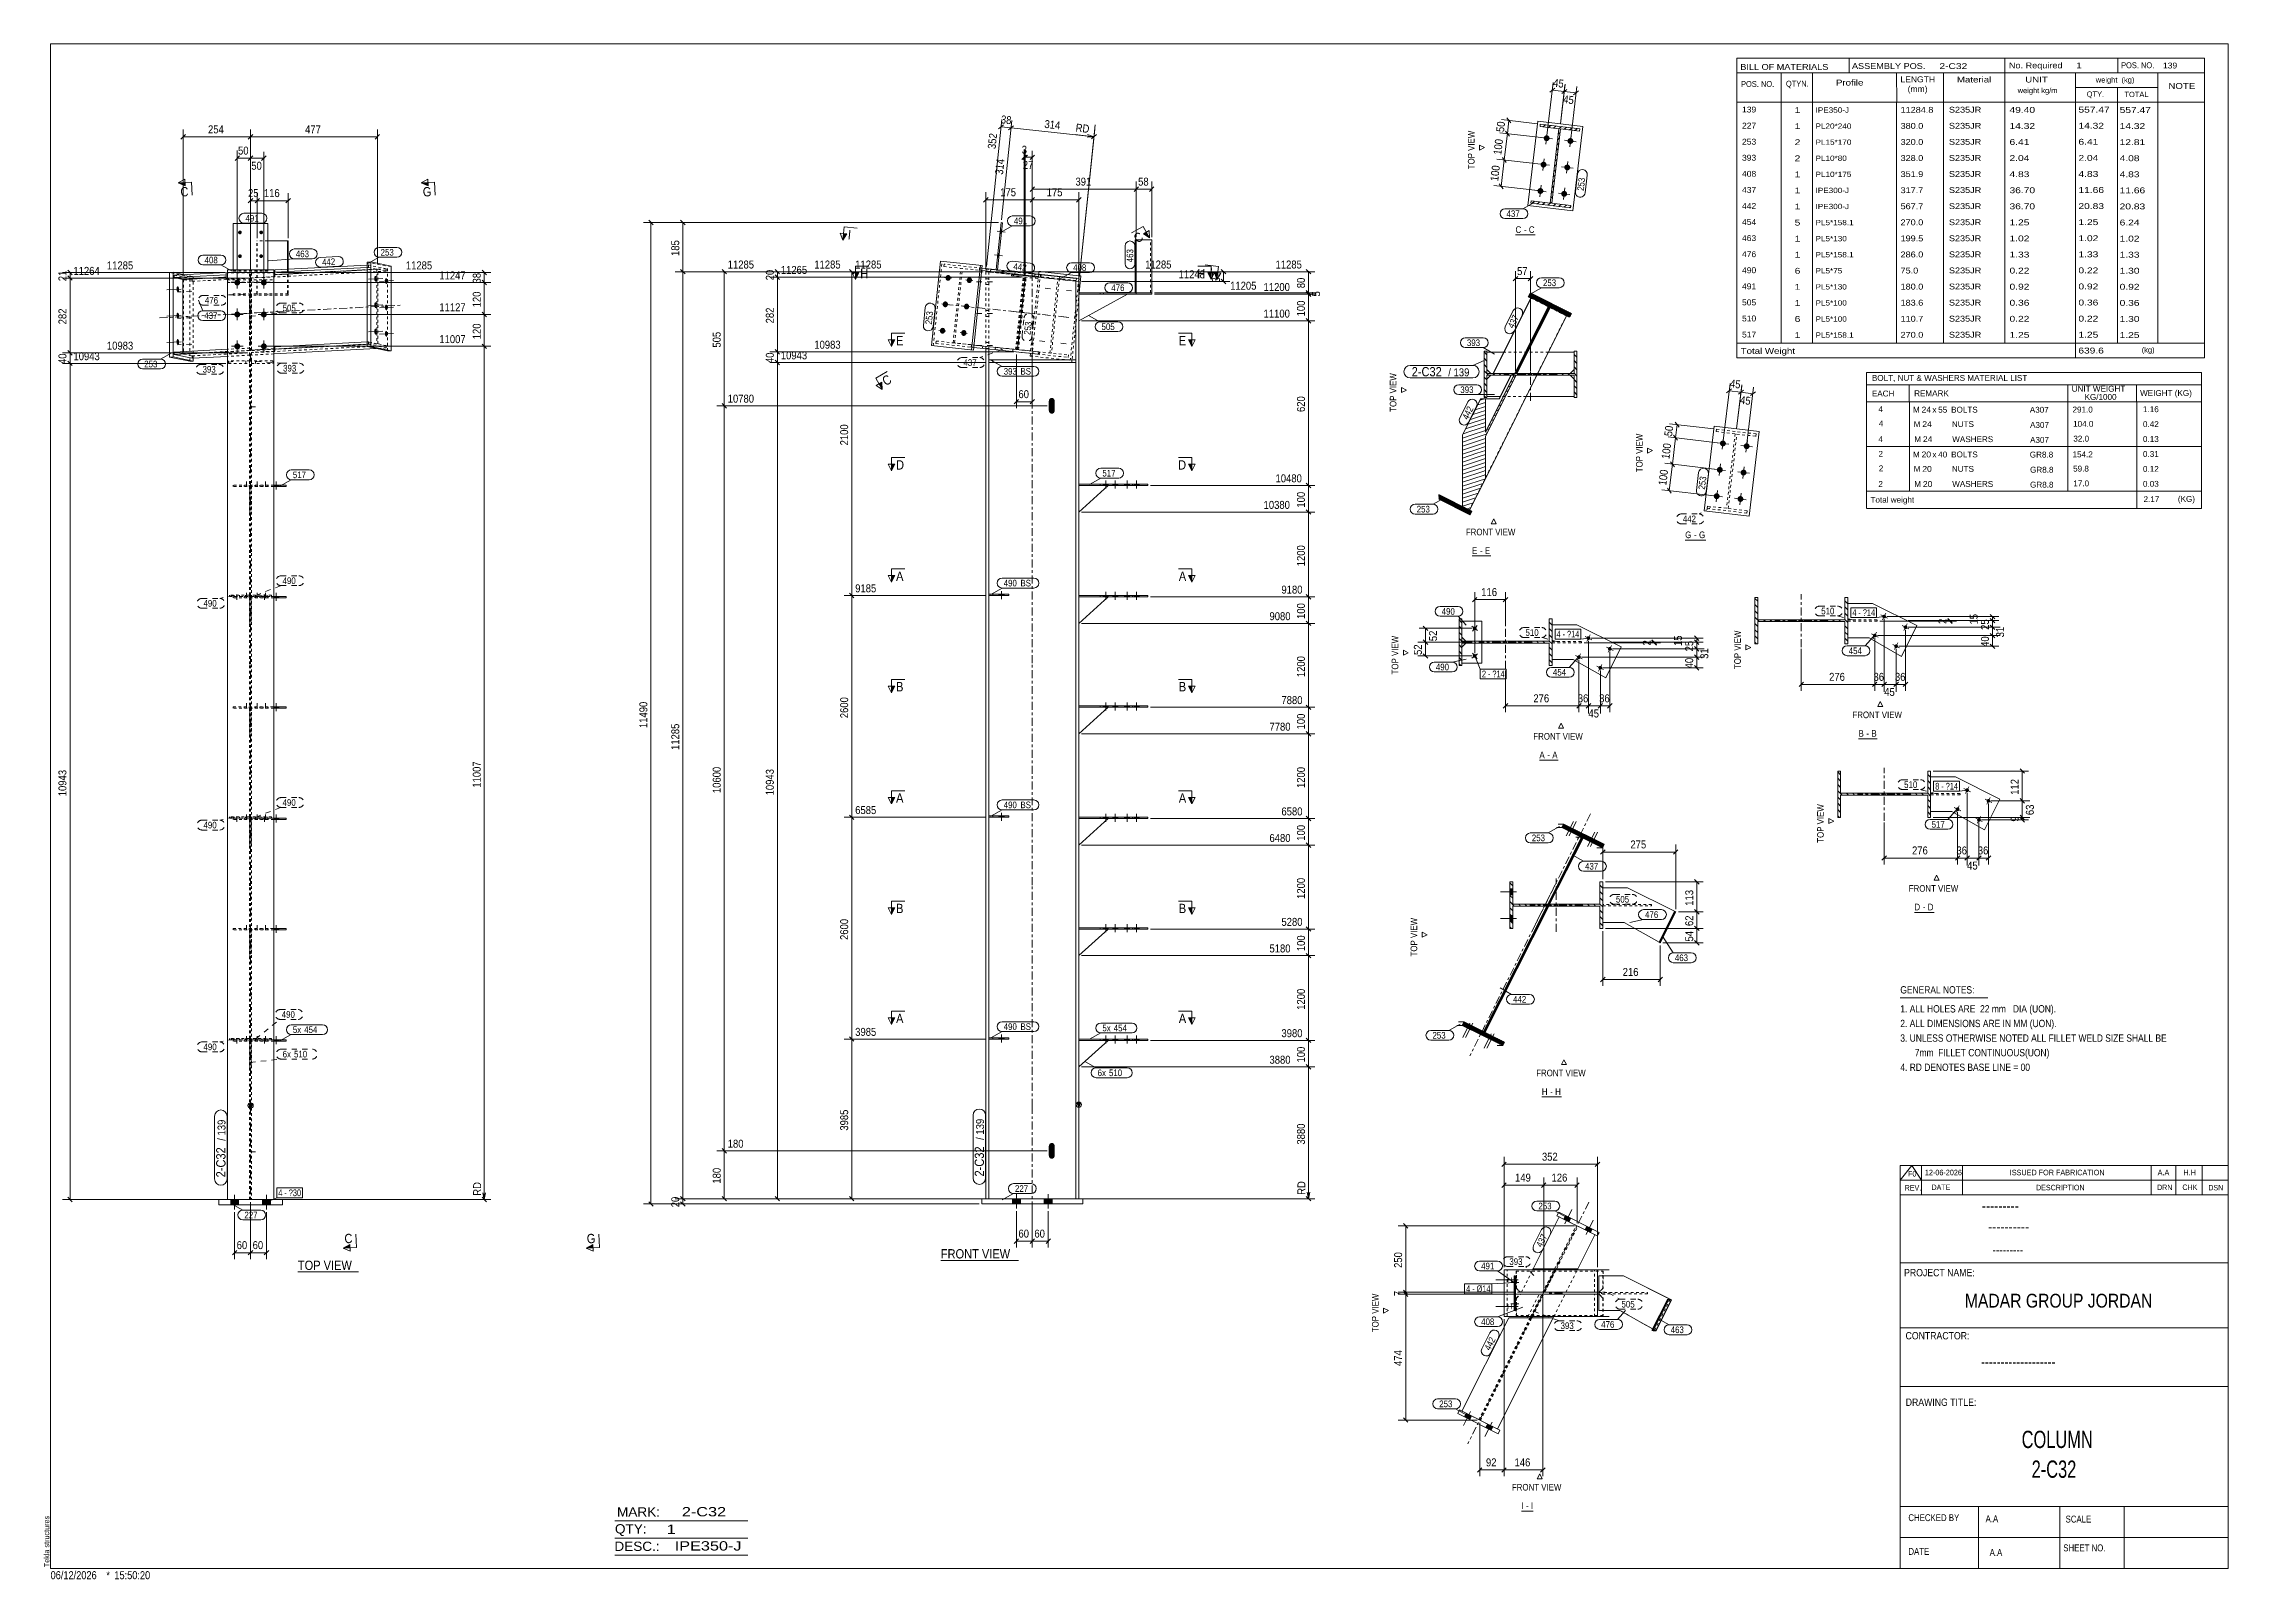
# Model space of a CAD drawing. Header units: millimetres. Extents: x 2 to 825, y 1 to 579.
import ezdxf

# ---------------------------------------------------------------- set-up
doc = ezdxf.new("R2010")
doc.units = ezdxf.units.MM
for name, pattern in [('XKITLINE00', [0]), ('XKITLINE01', [4, 1, -1, 1, -1]), ('XKITLINE02', [4, 2, -2]), ('XKITLINE03', [6, 3, -1, 1, -1])]:
    doc.linetypes.add(name, pattern=pattern)
for name, color, linetype, lineweight in [('Bolt', 3, 'Continuous', 0), ('BoltMark', 7, 'Continuous', 0), ('Dimensions', 7, 'Continuous', 0), ('DrawingSheet', 5, 'Continuous', 0), ('OtherObjectType', 7, 'Continuous', 0), ('Part', 2, 'Continuous', 0), ('PartMark', 7, 'Continuous', 0), ('Section', 6, 'Continuous', 0)]:
    doc.layers.add(name, color=color, linetype=linetype, lineweight=lineweight)
doc.styles.add('@ARIAL_UNICODE_MS_BOLD', font='ARIAL.TTF')
doc.styles.add('ARIAL', font='ARIAL.TTF')
doc.styles.add('ARIAL_NARROW', font='ARIALN.TTF')
doc.styles.add('COMIC_SANS_MS_BOLD', font='COMICBD.TTF')
doc.styles.add('SWIS721_EX_BT', font='ARIAL.TTF')
doc.styles.add('SWISSE', font='ARIAL.TTF')

# ---------------------------------------------------------------- blocks, each defined once
blk = doc.blocks.new('*A1')
at = {"layer": 'Part', "color": 7, "linetype": 'XKITLINE00', "lineweight": 0}
for p, q in [((647.8, 369.11), (646.7, 370.21)), ((681.7, 370.57), (681.7, 370.57)), ((681.7, 370.57), (681.7, 370.57)), ((647.8, 366.75), (646.7, 367.85)), ((647.8, 364.4), (646.7, 365.5)), ((648.37, 361.47), (646.7, 363.14)), ((650.73, 361.47), (650.03, 362.17)), ((653.09, 361.47), (652.39, 362.17)), ((655.44, 361.47), (654.74, 362.17)), ((657.8, 361.47), (657.1, 362.17)), ((660.16, 361.47), (659.46, 362.17)), ((662.52, 361.47), (661.82, 362.17)), ((664.87, 361.47), (664.17, 362.17)), ((667.23, 361.47), (666.53, 362.17)), ((669.59, 361.47), (668.89, 362.17)), ((671.95, 361.47), (671.25, 362.17)), ((674.3, 361.47), (673.6, 362.17)), ((676.66, 361.47), (675.96, 362.17)), ((679.02, 361.47), (678.32, 362.17)), ((681.7, 368.21), (680.6, 369.31)), ((681.7, 365.86), (680.6, 366.96)), ((681.7, 363.5), (680.6, 364.6)), ((681.7, 361.14), (680.6, 362.24)), ((647.8, 359.68), (646.7, 360.78)), ((647.8, 357.32), (646.7, 358.42)), ((647.8, 354.97), (646.7, 356.07)), ((681.7, 358.78), (680.6, 359.88)), ((681.7, 356.43), (680.6, 357.53)), ((681.7, 354.07), (680.6, 355.17)), ((647.34, 353.07), (646.7, 353.71))]:
    blk.add_line(p, q, dxfattribs=at)
blk = doc.blocks.new('*A2')
at = {"layer": 'Part', "color": 7, "linetype": 'XKITLINE00', "lineweight": 0}
for p, q in [((679.02, 303.76), (677.92, 304.86)), ((712.92, 305.22), (712.92, 305.22)), ((712.92, 305.22), (712.92, 305.22)), ((679.02, 301.4), (677.92, 302.5)), ((679.02, 299.05), (677.92, 300.15)), ((679.59, 296.12), (677.92, 297.79)), ((681.95, 296.12), (681.25, 296.82)), ((684.3, 296.12), (683.6, 296.82)), ((686.66, 296.12), (685.96, 296.82)), ((689.02, 296.12), (688.32, 296.82)), ((691.38, 296.12), (690.68, 296.82)), ((693.73, 296.12), (693.03, 296.82)), ((696.09, 296.12), (695.39, 296.82)), ((698.45, 296.12), (697.75, 296.82)), ((700.81, 296.12), (700.11, 296.82)), ((703.16, 296.12), (702.46, 296.82)), ((705.52, 296.12), (704.82, 296.82)), ((707.88, 296.12), (707.18, 296.82)), ((710.23, 296.12), (709.53, 296.82)), ((712.92, 302.86), (711.82, 303.96)), ((712.92, 300.51), (711.82, 301.61)), ((712.92, 298.15), (711.82, 299.25)), ((712.92, 295.79), (711.82, 296.89)), ((679.02, 294.33), (677.92, 295.43)), ((679.02, 291.98), (677.92, 293.08)), ((679.02, 289.62), (677.92, 290.72)), ((678.56, 287.72), (677.92, 288.36)), ((712.92, 293.43), (711.82, 294.53)), ((712.92, 291.08), (711.82, 292.18)), ((712.92, 288.72), (711.82, 289.82))]:
    blk.add_line(p, q, dxfattribs=at)
blk = doc.blocks.new('*A3')
at = {"layer": 'Part', "color": 7, "linetype": 'XKITLINE00', "lineweight": 0}
for p, q in [((567.94, 548.5), (566.94, 547.72)), ((569.94, 548.27), (568.94, 547.48)), ((571.95, 548.03), (570.95, 547.24)), ((573.2, 543.55), (572.48, 542.99)), ((573.43, 545.56), (572.71, 544.99)), ((573.96, 547.79), (572.95, 547)), ((575.96, 547.56), (574.96, 546.77)), ((577.97, 547.32), (576.97, 546.53)), ((579.98, 547.08), (578.98, 546.29)), ((572.25, 535.53), (571.53, 534.96)), ((572.49, 537.53), (571.77, 536.97)), ((572.72, 539.54), (572, 538.97)), ((572.96, 541.55), (572.24, 540.98)), ((571.3, 527.5), (570.58, 526.93)), ((571.54, 529.51), (570.82, 528.94)), ((571.78, 531.51), (571.06, 530.95)), ((572.01, 533.52), (571.29, 532.95)), ((563.72, 519.7), (562.72, 518.91)), ((565.73, 519.46), (564.73, 518.67)), ((567.73, 519.23), (566.73, 518.44)), ((570.36, 519.47), (568.74, 518.2)), ((570.59, 521.48), (569.87, 520.91)), ((570.83, 523.49), (570.11, 522.92)), ((571.07, 525.49), (570.35, 524.93)), ((571.75, 518.75), (570.75, 517.96)), ((573.75, 518.52), (572.75, 517.73)), ((575.76, 518.28), (574.76, 517.49)), ((577.38, 517.73), (576.77, 517.25))]:
    blk.add_line(p, q, dxfattribs=at)
blk = doc.blocks.new('*A4')
at = {"layer": 'Part', "color": 7, "linetype": 'XKITLINE00', "lineweight": 0}
for p, q in [((589.47, 263.48), (589.47, 263.48)), ((589.47, 263.48), (589.47, 263.48)), ((555.57, 262.02), (554.47, 263.12)), ((555.57, 259.67), (554.47, 260.77)), ((555.57, 257.31), (554.47, 258.41)), ((556.14, 254.38), (554.47, 256.05)), ((558.5, 254.38), (557.8, 255.08)), ((560.85, 254.38), (560.15, 255.08)), ((563.21, 254.38), (562.51, 255.08)), ((565.57, 254.38), (564.87, 255.08)), ((567.93, 254.38), (567.23, 255.08)), ((570.28, 254.38), (569.58, 255.08)), ((572.64, 254.38), (571.94, 255.08)), ((575, 254.38), (574.3, 255.08)), ((577.35, 254.38), (576.65, 255.08)), ((579.71, 254.38), (579.01, 255.08)), ((582.07, 254.38), (581.37, 255.08)), ((584.43, 254.38), (583.73, 255.08)), ((586.78, 254.38), (586.08, 255.08)), ((589.47, 261.13), (588.37, 262.23)), ((589.47, 258.77), (588.37, 259.87)), ((589.47, 256.41), (588.37, 257.51)), ((589.47, 254.05), (588.37, 255.15)), ((555.57, 252.59), (554.47, 253.69)), ((555.57, 250.24), (554.47, 251.34)), ((555.57, 247.88), (554.47, 248.98)), ((589.47, 251.7), (588.37, 252.8)), ((589.47, 249.34), (588.37, 250.44)), ((589.47, 246.98), (588.37, 248.08)), ((555.11, 245.98), (554.47, 246.62))]:
    blk.add_line(p, q, dxfattribs=at)
blk = doc.blocks.new('*A5')
at = {"layer": 'Part', "color": 7, "linetype": 'XKITLINE00', "lineweight": 0}
for p, q in [((565.31, 246.85), (564.43, 246.56)), ((565.35, 246.92), (564.47, 246.63)), ((565.39, 247), (564.51, 246.71)), ((565.43, 247.08), (564.55, 246.79)), ((565.47, 247.16), (564.59, 246.87)), ((565.51, 247.24), (564.63, 246.95)), ((565.55, 247.32), (564.67, 247.03)), ((565.59, 247.39), (564.71, 247.11)), ((565.62, 247.47), (564.75, 247.18)), ((565.66, 247.55), (564.79, 247.26)), ((565.7, 247.63), (564.83, 247.34)), ((565.74, 247.71), (564.87, 247.42)), ((565.78, 247.79), (564.91, 247.5)), ((565.82, 247.87), (564.95, 247.58)), ((565.86, 247.94), (564.99, 247.66)), ((565.9, 248.02), (565.03, 247.73)), ((565.94, 248.1), (565.06, 247.81)), ((565.98, 248.18), (565.1, 247.89)), ((566.02, 248.26), (565.14, 247.97)), ((566.06, 248.34), (565.18, 248.05)), ((566.1, 248.42), (565.22, 248.13)), ((566.14, 248.49), (565.26, 248.21)), ((566.18, 248.57), (565.3, 248.28)), ((566.22, 248.65), (565.34, 248.36)), ((566.26, 248.73), (565.38, 248.44)), ((566.3, 248.81), (565.42, 248.52)), ((566.34, 248.89), (565.46, 248.6)), ((566.38, 248.97), (565.5, 248.68)), ((566.42, 249.04), (565.54, 248.75)), ((566.46, 249.12), (565.58, 248.83)), ((566.5, 249.2), (565.62, 248.91)), ((566.54, 249.28), (565.66, 248.99)), ((566.58, 249.36), (565.7, 249.07)), ((566.61, 249.44), (565.74, 249.15)), ((566.65, 249.51), (565.78, 249.23)), ((566.69, 249.59), (565.82, 249.3)), ((566.73, 249.67), (565.86, 249.38)), ((566.77, 249.75), (565.9, 249.46)), ((566.81, 249.83), (565.94, 249.54)), ((566.85, 249.91), (565.98, 249.62)), ((566.89, 249.99), (566.02, 249.7)), ((566.93, 250.06), (566.05, 249.78)), ((566.97, 250.14), (566.09, 249.85)), ((567.01, 250.22), (566.13, 249.93)), ((567.05, 250.3), (566.17, 250.01)), ((567.09, 250.38), (566.21, 250.09)), ((567.13, 250.46), (566.25, 250.17)), ((567.17, 250.54), (566.29, 250.25)), ((567.21, 250.61), (566.33, 250.33)), ((567.25, 250.69), (566.37, 250.4)), ((567.29, 250.77), (566.41, 250.48)), ((567.33, 250.85), (566.45, 250.56)), ((567.37, 250.93), (566.49, 250.64)), ((567.41, 251.01), (566.53, 250.72)), ((567.45, 251.09), (566.57, 250.8)), ((567.49, 251.16), (566.61, 250.87)), ((567.53, 251.24), (566.65, 250.95)), ((567.57, 251.32), (566.69, 251.03)), ((567.61, 251.4), (566.73, 251.11)), ((567.64, 251.48), (566.77, 251.19)), ((567.68, 251.56), (566.81, 251.27)), ((567.72, 251.63), (566.85, 251.35)), ((567.76, 251.71), (566.89, 251.42)), ((567.8, 251.79), (566.93, 251.5)), ((567.84, 251.87), (566.97, 251.58)), ((567.88, 251.95), (567.01, 251.66)), ((567.92, 252.03), (567.04, 251.74)), ((567.96, 252.11), (567.08, 251.82)), ((568, 252.18), (567.12, 251.9)), ((568.04, 252.26), (567.16, 251.97)), ((568.08, 252.34), (567.2, 252.05)), ((568.12, 252.42), (567.24, 252.13)), ((568.16, 252.5), (567.28, 252.21)), ((568.2, 252.58), (567.32, 252.29)), ((568.24, 252.66), (567.36, 252.37)), ((568.28, 252.73), (567.4, 252.45)), ((568.32, 252.81), (567.44, 252.52)), ((568.36, 252.89), (567.48, 252.6)), ((568.4, 252.97), (567.52, 252.68)), ((568.44, 253.05), (567.56, 252.76)), ((568.48, 253.13), (567.6, 252.84)), ((568.52, 253.21), (567.64, 252.92)), ((568.56, 253.28), (567.68, 253)), ((568.6, 253.36), (567.72, 253.07)), ((568.63, 253.44), (567.76, 253.15)), ((568.67, 253.52), (567.8, 253.23)), ((568.71, 253.6), (567.84, 253.31)), ((568.75, 253.68), (567.88, 253.39)), ((568.79, 253.76), (567.92, 253.47)), ((568.83, 253.83), (567.96, 253.54)), ((568.87, 253.91), (568, 253.62)), ((568.91, 253.99), (568.04, 253.7)), ((568.95, 254.07), (568.07, 253.78)), ((568.99, 254.15), (568.11, 253.86)), ((569.03, 254.23), (568.15, 253.94)), ((569.07, 254.3), (568.19, 254.02)), ((569.11, 254.38), (568.23, 254.09)), ((568.91, 254.38), (568.27, 254.17)), ((568.71, 254.38), (568.31, 254.25)), ((568.46, 254.37), (568.35, 254.33)), ((561.15, 238.6), (560.27, 238.31)), ((561.19, 238.68), (560.31, 238.39)), ((561.23, 238.76), (560.35, 238.47)), ((561.27, 238.84), (560.39, 238.55)), ((561.31, 238.91), (560.43, 238.63)), ((561.35, 238.99), (560.47, 238.7)), ((561.39, 239.07), (560.51, 238.78)), ((561.43, 239.15), (560.55, 238.86)), ((561.47, 239.23), (560.59, 238.94)), ((561.51, 239.31), (560.63, 239.02)), ((561.55, 239.39), (560.67, 239.1)), ((561.59, 239.46), (560.71, 239.18)), ((561.62, 239.54), (560.75, 239.25)), ((561.66, 239.62), (560.79, 239.33)), ((561.7, 239.7), (560.83, 239.41)), ((561.74, 239.78), (560.87, 239.49)), ((561.78, 239.86), (560.91, 239.57)), ((561.82, 239.94), (560.95, 239.65)), ((561.86, 240.01), (560.99, 239.72)), ((561.9, 240.09), (561.02, 239.8)), ((561.94, 240.17), (561.06, 239.88)), ((561.98, 240.25), (561.1, 239.96)), ((562.02, 240.33), (561.14, 240.04)), ((562.06, 240.41), (561.18, 240.12)), ((562.1, 240.48), (561.22, 240.2)), ((562.14, 240.56), (561.26, 240.27)), ((562.18, 240.64), (561.3, 240.35)), ((562.22, 240.72), (561.34, 240.43)), ((562.26, 240.8), (561.38, 240.51)), ((562.3, 240.88), (561.42, 240.59)), ((562.34, 240.96), (561.46, 240.67)), ((562.38, 241.03), (561.5, 240.75)), ((562.42, 241.11), (561.54, 240.82)), ((562.46, 241.19), (561.58, 240.9)), ((562.5, 241.27), (561.62, 240.98)), ((562.54, 241.35), (561.66, 241.06)), ((562.58, 241.43), (561.7, 241.14)), ((562.61, 241.51), (561.74, 241.22)), ((562.65, 241.58), (561.78, 241.3)), ((562.69, 241.66), (561.82, 241.37)), ((562.73, 241.74), (561.86, 241.45)), ((562.77, 241.82), (561.9, 241.53)), ((562.81, 241.9), (561.94, 241.61)), ((562.85, 241.98), (561.98, 241.69)), ((562.89, 242.06), (562.02, 241.77)), ((562.93, 242.13), (562.05, 241.84)), ((562.97, 242.21), (562.09, 241.92)), ((563.01, 242.29), (562.13, 242)), ((563.05, 242.37), (562.17, 242.08)), ((563.09, 242.45), (562.21, 242.16)), ((563.13, 242.53), (562.25, 242.24)), ((563.17, 242.6), (562.29, 242.32)), ((563.21, 242.68), (562.33, 242.39)), ((563.25, 242.76), (562.37, 242.47)), ((563.29, 242.84), (562.41, 242.55)), ((563.33, 242.92), (562.45, 242.63)), ((563.37, 243), (562.49, 242.71)), ((563.41, 243.08), (562.53, 242.79)), ((563.45, 243.15), (562.57, 242.87)), ((563.49, 243.23), (562.61, 242.94)), ((563.53, 243.31), (562.65, 243.02)), ((563.57, 243.39), (562.69, 243.1)), ((563.6, 243.47), (562.73, 243.18)), ((563.64, 243.55), (562.77, 243.26)), ((563.68, 243.63), (562.81, 243.34)), ((563.72, 243.7), (562.85, 243.42)), ((563.76, 243.78), (562.89, 243.49)), ((563.8, 243.86), (562.93, 243.57)), ((563.84, 243.94), (562.97, 243.65)), ((563.88, 244.02), (563.01, 243.73)), ((563.92, 244.1), (563.04, 243.81)), ((563.96, 244.18), (563.08, 243.89)), ((564, 244.25), (563.12, 243.96)), ((564.04, 244.33), (563.16, 244.04)), ((564.08, 244.41), (563.2, 244.12)), ((564.12, 244.49), (563.24, 244.2)), ((564.16, 244.57), (563.28, 244.28)), ((564.2, 244.65), (563.32, 244.36)), ((564.24, 244.73), (563.36, 244.44)), ((564.28, 244.8), (563.4, 244.51)), ((564.32, 244.88), (563.44, 244.59)), ((564.36, 244.96), (563.48, 244.67)), ((564.4, 245.04), (563.52, 244.75)), ((564.44, 245.12), (563.56, 244.83)), ((564.48, 245.2), (563.6, 244.91)), ((564.52, 245.27), (563.64, 244.99)), ((564.56, 245.35), (563.68, 245.06)), ((564.6, 245.43), (563.72, 245.14)), ((564.63, 245.51), (563.76, 245.22)), ((564.67, 245.59), (563.8, 245.3)), ((564.71, 245.67), (563.84, 245.38)), ((564.75, 245.75), (563.88, 245.46)), ((564.79, 245.82), (563.92, 245.54)), ((564.83, 245.9), (563.96, 245.61)), ((564.87, 245.98), (564, 245.69)), ((564.91, 246.06), (564.03, 245.77)), ((564.95, 246.14), (564.07, 245.85)), ((564.99, 246.22), (564.11, 245.93)), ((565.03, 246.3), (564.15, 246.01)), ((565.07, 246.37), (564.19, 246.09)), ((565.11, 246.45), (564.23, 246.16)), ((565.15, 246.53), (564.27, 246.24)), ((565.19, 246.61), (564.31, 246.32)), ((565.23, 246.69), (564.35, 246.4)), ((565.27, 246.77), (564.39, 246.48)), ((556.4, 230.36), (556.23, 230.3)), ((556.38, 230.42), (556.27, 230.38)), ((556.36, 230.48), (556.31, 230.46)), ((557.23, 230.83), (556.35, 230.54)), ((557.19, 230.75), (556.36, 230.48)), ((557.15, 230.67), (556.38, 230.42)), ((557.27, 230.91), (556.39, 230.62)), ((557.11, 230.59), (556.4, 230.36)), ((557.07, 230.51), (556.42, 230.3)), ((557.31, 230.98), (556.43, 230.69)), ((557.03, 230.43), (556.44, 230.24)), ((556.99, 230.36), (556.46, 230.18)), ((557.35, 231.06), (556.47, 230.77)), ((557.39, 231.14), (556.51, 230.85)), ((557.43, 231.22), (556.55, 230.93)), ((557.47, 231.3), (556.59, 231.01)), ((557.51, 231.38), (556.63, 231.09)), ((557.55, 231.45), (556.67, 231.17)), ((557.58, 231.53), (556.71, 231.24)), ((557.62, 231.61), (556.75, 231.32)), ((557.66, 231.69), (556.79, 231.4)), ((557.7, 231.77), (556.83, 231.48)), ((557.74, 231.85), (556.87, 231.56)), ((557.78, 231.93), (556.91, 231.64)), ((557.82, 232), (556.95, 231.72)), ((557.86, 232.08), (556.99, 231.79)), ((557.9, 232.16), (557.02, 231.87)), ((557.94, 232.24), (557.06, 231.95)), ((557.98, 232.32), (557.1, 232.03)), ((558.02, 232.4), (557.14, 232.11)), ((558.06, 232.48), (557.18, 232.19)), ((558.1, 232.55), (557.22, 232.27)), ((558.14, 232.63), (557.26, 232.34)), ((558.18, 232.71), (557.3, 232.42)), ((558.22, 232.79), (557.34, 232.5)), ((558.26, 232.87), (557.38, 232.58)), ((558.3, 232.95), (557.42, 232.66)), ((558.34, 233.03), (557.46, 232.74)), ((558.38, 233.1), (557.5, 232.81)), ((558.42, 233.18), (557.54, 232.89)), ((558.46, 233.26), (557.58, 232.97)), ((558.5, 233.34), (557.62, 233.05)), ((558.54, 233.42), (557.66, 233.13)), ((558.58, 233.5), (557.7, 233.21)), ((558.61, 233.57), (557.74, 233.29)), ((558.65, 233.65), (557.78, 233.36)), ((558.69, 233.73), (557.82, 233.44)), ((558.73, 233.81), (557.86, 233.52)), ((558.77, 233.89), (557.9, 233.6)), ((558.81, 233.97), (557.94, 233.68)), ((558.85, 234.05), (557.98, 233.76)), ((558.89, 234.12), (558.01, 233.84)), ((558.93, 234.2), (558.05, 233.91)), ((558.97, 234.28), (558.09, 233.99)), ((559.01, 234.36), (558.13, 234.07)), ((559.05, 234.44), (558.17, 234.15)), ((559.09, 234.52), (558.21, 234.23)), ((559.13, 234.6), (558.25, 234.31)), ((559.17, 234.67), (558.29, 234.39)), ((559.21, 234.75), (558.33, 234.46)), ((559.25, 234.83), (558.37, 234.54)), ((559.29, 234.91), (558.41, 234.62)), ((559.33, 234.99), (558.45, 234.7)), ((559.37, 235.07), (558.49, 234.78)), ((559.41, 235.15), (558.53, 234.86)), ((559.45, 235.22), (558.57, 234.93)), ((559.49, 235.3), (558.61, 235.01)), ((559.53, 235.38), (558.65, 235.09)), ((559.57, 235.46), (558.69, 235.17)), ((559.6, 235.54), (558.73, 235.25)), ((559.64, 235.62), (558.77, 235.33)), ((559.68, 235.69), (558.81, 235.41)), ((559.72, 235.77), (558.85, 235.48)), ((559.76, 235.85), (558.89, 235.56)), ((559.8, 235.93), (558.93, 235.64)), ((559.84, 236.01), (558.97, 235.72)), ((559.88, 236.09), (559.01, 235.8)), ((559.92, 236.17), (559.04, 235.88)), ((559.96, 236.24), (559.08, 235.96)), ((560, 236.32), (559.12, 236.03)), ((560.04, 236.4), (559.16, 236.11)), ((560.08, 236.48), (559.2, 236.19)), ((560.12, 236.56), (559.24, 236.27)), ((560.16, 236.64), (559.28, 236.35)), ((560.2, 236.72), (559.32, 236.43)), ((560.24, 236.79), (559.36, 236.51)), ((560.28, 236.87), (559.4, 236.58)), ((560.32, 236.95), (559.44, 236.66)), ((560.36, 237.03), (559.48, 236.74)), ((560.4, 237.11), (559.52, 236.82)), ((560.44, 237.19), (559.56, 236.9)), ((560.48, 237.27), (559.6, 236.98)), ((560.52, 237.34), (559.64, 237.06)), ((560.56, 237.42), (559.68, 237.13)), ((560.59, 237.5), (559.72, 237.21)), ((560.63, 237.58), (559.76, 237.29)), ((560.67, 237.66), (559.8, 237.37)), ((560.71, 237.74), (559.84, 237.45)), ((560.75, 237.82), (559.88, 237.53)), ((560.79, 237.89), (559.92, 237.6)), ((560.83, 237.97), (559.96, 237.68)), ((560.87, 238.05), (560, 237.76)), ((560.91, 238.13), (560.03, 237.84)), ((560.95, 238.21), (560.07, 237.92)), ((560.99, 238.29), (560.11, 238)), ((561.03, 238.36), (560.15, 238.08)), ((561.07, 238.44), (560.19, 238.15)), ((561.11, 238.52), (560.23, 238.23)), ((552.83, 222.11), (551.96, 221.82)), ((552.87, 222.19), (551.99, 221.9)), ((552.91, 222.27), (552.03, 221.98)), ((552.95, 222.35), (552.07, 222.06)), ((552.99, 222.42), (552.11, 222.14)), ((553.03, 222.5), (552.15, 222.21)), ((553.07, 222.58), (552.19, 222.29)), ((553.11, 222.66), (552.23, 222.37)), ((553.15, 222.74), (552.27, 222.45)), ((553.19, 222.82), (552.31, 222.53)), ((553.23, 222.9), (552.35, 222.61)), ((553.27, 222.97), (552.39, 222.69)), ((553.31, 223.05), (552.43, 222.76)), ((553.35, 223.13), (552.47, 222.84)), ((553.39, 223.21), (552.51, 222.92)), ((553.43, 223.29), (552.55, 223)), ((553.47, 223.37), (552.59, 223.08)), ((553.51, 223.45), (552.63, 223.16)), ((553.55, 223.52), (552.67, 223.24)), ((553.58, 223.6), (552.71, 223.31)), ((553.62, 223.68), (552.75, 223.39)), ((553.66, 223.76), (552.79, 223.47)), ((553.7, 223.84), (552.83, 223.55)), ((553.74, 223.92), (552.87, 223.63)), ((553.78, 224), (552.91, 223.71)), ((553.82, 224.07), (552.95, 223.78)), ((553.86, 224.15), (552.99, 223.86)), ((553.9, 224.23), (553.02, 223.94)), ((553.94, 224.31), (553.06, 224.02)), ((553.98, 224.39), (553.1, 224.1)), ((554.02, 224.47), (553.14, 224.18)), ((554.06, 224.54), (553.18, 224.26)), ((554.1, 224.62), (553.22, 224.33)), ((554.14, 224.7), (553.26, 224.41)), ((554.18, 224.78), (553.3, 224.49)), ((554.22, 224.86), (553.34, 224.57)), ((554.26, 224.94), (553.38, 224.65)), ((554.3, 225.02), (553.42, 224.73)), ((554.34, 225.09), (553.46, 224.81)), ((554.38, 225.17), (553.5, 224.88)), ((554.42, 225.25), (553.54, 224.96)), ((554.46, 225.33), (553.58, 225.04)), ((554.5, 225.41), (553.62, 225.12)), ((554.54, 225.49), (553.66, 225.2)), ((554.57, 225.57), (553.7, 225.28)), ((554.61, 225.64), (553.74, 225.36)), ((554.65, 225.72), (553.78, 225.43)), ((554.69, 225.8), (553.82, 225.51)), ((554.73, 225.88), (553.86, 225.59)), ((554.77, 225.96), (553.9, 225.67)), ((554.81, 226.04), (553.94, 225.75)), ((554.85, 226.12), (553.98, 225.83)), ((554.89, 226.19), (554.01, 225.9)), ((554.93, 226.27), (554.05, 225.98)), ((554.97, 226.35), (554.09, 226.06)), ((555.01, 226.43), (554.13, 226.14)), ((555.05, 226.51), (554.17, 226.22)), ((555.09, 226.59), (554.21, 226.3)), ((555.13, 226.66), (554.25, 226.38)), ((555.17, 226.74), (554.29, 226.45)), ((555.21, 226.82), (554.33, 226.53)), ((555.25, 226.9), (554.37, 226.61)), ((555.29, 226.98), (554.41, 226.69)), ((555.33, 227.06), (554.45, 226.77)), ((555.37, 227.14), (554.49, 226.85)), ((555.41, 227.21), (554.53, 226.93)), ((555.45, 227.29), (554.57, 227)), ((555.49, 227.37), (554.61, 227.08)), ((555.53, 227.45), (554.65, 227.16)), ((555.57, 227.53), (554.69, 227.24)), ((555.6, 227.61), (554.73, 227.32)), ((555.64, 227.69), (554.77, 227.4)), ((555.68, 227.76), (554.81, 227.48)), ((555.72, 227.84), (554.85, 227.55)), ((555.76, 227.92), (554.89, 227.63)), ((555.8, 228), (554.93, 227.71)), ((555.84, 228.08), (554.97, 227.79)), ((555.88, 228.16), (555, 227.87)), ((555.92, 228.24), (555.04, 227.95)), ((555.96, 228.31), (555.08, 228.03)), ((556, 228.39), (555.12, 228.1)), ((556.04, 228.47), (555.16, 228.18)), ((556.08, 228.55), (555.2, 228.26)), ((556.12, 228.63), (555.24, 228.34)), ((556.16, 228.71), (555.28, 228.42)), ((556.2, 228.79), (555.32, 228.5)), ((556.24, 228.86), (555.36, 228.57)), ((556.28, 228.94), (555.4, 228.65)), ((556.32, 229.02), (555.44, 228.73)), ((556.36, 229.1), (555.48, 228.81)), ((556.4, 229.18), (555.52, 228.89)), ((556.44, 229.26), (555.56, 228.97)), ((556.48, 229.33), (555.6, 229.05)), ((556.52, 229.41), (555.64, 229.12)), ((556.56, 229.49), (555.68, 229.2)), ((556.59, 229.57), (555.72, 229.28)), ((556.63, 229.65), (555.76, 229.36)), ((556.62, 229.71), (555.8, 229.44)), ((556.6, 229.77), (555.84, 229.52)), ((556.58, 229.83), (555.88, 229.6)), ((556.56, 229.89), (555.92, 229.67)), ((556.54, 229.94), (555.96, 229.75)), ((556.52, 230), (556, 229.83)), ((556.5, 230.06), (556.03, 229.91)), ((556.48, 230.12), (556.07, 229.99)), ((556.46, 230.18), (556.11, 230.07)), ((556.44, 230.24), (556.15, 230.15)), ((556.42, 230.3), (556.19, 230.22)), ((556.95, 230.28), (556.48, 230.12)), ((556.91, 230.2), (556.5, 230.06)), ((556.87, 230.12), (556.52, 230)), ((556.83, 230.04), (556.54, 229.94)), ((556.79, 229.96), (556.56, 229.89)), ((556.75, 229.88), (556.58, 229.83)), ((556.71, 229.81), (556.6, 229.77)), ((556.67, 229.73), (556.62, 229.71)), ((548.71, 213.94), (547.84, 213.66)), ((548.75, 214.02), (547.88, 213.73)), ((548.79, 214.1), (547.92, 213.81)), ((548.83, 214.18), (547.96, 213.89)), ((548.87, 214.26), (547.99, 213.97)), ((548.91, 214.34), (548.03, 214.05)), ((548.95, 214.42), (548.07, 214.13)), ((548.99, 214.49), (548.11, 214.21)), ((549.03, 214.57), (548.15, 214.28)), ((549.07, 214.65), (548.19, 214.36)), ((549.11, 214.73), (548.23, 214.44)), ((549.15, 214.81), (548.27, 214.52)), ((549.19, 214.89), (548.31, 214.6)), ((549.23, 214.97), (548.35, 214.68)), ((549.27, 215.04), (548.39, 214.75)), ((549.31, 215.12), (548.43, 214.83)), ((549.35, 215.2), (548.47, 214.91)), ((549.39, 215.28), (548.51, 214.99)), ((549.43, 215.36), (548.55, 215.07)), ((549.47, 215.44), (548.59, 215.15)), ((549.51, 215.51), (548.63, 215.23)), ((549.54, 215.59), (548.67, 215.3)), ((549.58, 215.67), (548.71, 215.38)), ((549.62, 215.75), (548.75, 215.46)), ((549.66, 215.83), (548.79, 215.54)), ((549.7, 215.91), (548.83, 215.62)), ((549.74, 215.99), (548.87, 215.7)), ((549.78, 216.06), (548.91, 215.78)), ((549.82, 216.14), (548.95, 215.85)), ((549.86, 216.22), (548.98, 215.93)), ((549.9, 216.3), (549.02, 216.01)), ((549.94, 216.38), (549.06, 216.09)), ((549.98, 216.46), (549.1, 216.17)), ((550.02, 216.54), (549.14, 216.25)), ((550.06, 216.61), (549.18, 216.33)), ((550.1, 216.69), (549.22, 216.4)), ((550.14, 216.77), (549.26, 216.48)), ((550.18, 216.85), (549.3, 216.56)), ((550.22, 216.93), (549.34, 216.64)), ((550.26, 217.01), (549.38, 216.72)), ((550.3, 217.09), (549.42, 216.8)), ((550.34, 217.16), (549.46, 216.87)), ((550.38, 217.24), (549.5, 216.95)), ((550.42, 217.32), (549.54, 217.03)), ((550.46, 217.4), (549.58, 217.11)), ((550.5, 217.48), (549.62, 217.19)), ((550.54, 217.56), (549.66, 217.27)), ((550.57, 217.63), (549.7, 217.35)), ((550.61, 217.71), (549.74, 217.42)), ((550.65, 217.79), (549.78, 217.5)), ((550.69, 217.87), (549.82, 217.58)), ((550.73, 217.95), (549.86, 217.66)), ((550.77, 218.03), (549.9, 217.74)), ((550.81, 218.11), (549.94, 217.82)), ((550.85, 218.18), (549.98, 217.9)), ((550.89, 218.26), (550.01, 217.97)), ((550.93, 218.34), (550.05, 218.05)), ((550.97, 218.42), (550.09, 218.13)), ((551.01, 218.5), (550.13, 218.21)), ((551.05, 218.58), (550.17, 218.29)), ((551.09, 218.66), (550.21, 218.37)), ((551.13, 218.73), (550.25, 218.45)), ((551.17, 218.81), (550.29, 218.52)), ((551.21, 218.89), (550.33, 218.6)), ((551.25, 218.97), (550.37, 218.68)), ((551.29, 219.05), (550.41, 218.76)), ((551.33, 219.13), (550.45, 218.84)), ((551.37, 219.21), (550.49, 218.92)), ((551.41, 219.28), (550.53, 218.99)), ((551.45, 219.36), (550.57, 219.07)), ((551.49, 219.44), (550.61, 219.15)), ((551.53, 219.52), (550.65, 219.23)), ((551.56, 219.6), (550.69, 219.31)), ((551.6, 219.68), (550.73, 219.39)), ((551.64, 219.76), (550.77, 219.47)), ((551.68, 219.83), (550.81, 219.54)), ((551.72, 219.91), (550.85, 219.62)), ((551.76, 219.99), (550.89, 219.7)), ((551.8, 220.07), (550.93, 219.78)), ((551.84, 220.15), (550.97, 219.86)), ((551.88, 220.23), (551, 219.94)), ((551.92, 220.3), (551.04, 220.02)), ((551.96, 220.38), (551.08, 220.09)), ((552, 220.46), (551.12, 220.17)), ((552.04, 220.54), (551.16, 220.25)), ((552.08, 220.62), (551.2, 220.33)), ((552.12, 220.7), (551.24, 220.41)), ((552.16, 220.78), (551.28, 220.49)), ((552.2, 220.85), (551.32, 220.57)), ((552.24, 220.93), (551.36, 220.64)), ((552.28, 221.01), (551.4, 220.72)), ((552.32, 221.09), (551.44, 220.8)), ((552.36, 221.17), (551.48, 220.88)), ((552.4, 221.25), (551.52, 220.96)), ((552.44, 221.33), (551.56, 221.04)), ((552.48, 221.4), (551.6, 221.12)), ((552.52, 221.48), (551.64, 221.19)), ((552.56, 221.56), (551.68, 221.27)), ((552.59, 221.64), (551.72, 221.35)), ((552.63, 221.72), (551.76, 221.43)), ((552.67, 221.8), (551.8, 221.51)), ((552.71, 221.88), (551.84, 221.59)), ((552.75, 221.95), (551.88, 221.66)), ((552.79, 222.03), (551.92, 221.74)), ((545.43, 207.43), (544.58, 207.15)), ((545.47, 207.51), (544.59, 207.22)), ((545.51, 207.58), (544.63, 207.3)), ((545.39, 207.35), (544.64, 207.1)), ((545.54, 207.66), (544.67, 207.37)), ((545.58, 207.74), (544.71, 207.45)), ((545.35, 207.27), (544.72, 207.06)), ((545.62, 207.82), (544.75, 207.53)), ((545.66, 207.9), (544.79, 207.61)), ((545.31, 207.19), (544.8, 207.02)), ((545.7, 207.98), (544.83, 207.69)), ((545.74, 208.06), (544.87, 207.77)), ((545.27, 207.11), (544.88, 206.98)), ((545.78, 208.13), (544.91, 207.84)), ((545.82, 208.21), (544.95, 207.92)), ((545.86, 208.29), (544.98, 208)), ((545.23, 207.03), (544.98, 206.95)), ((545.9, 208.37), (545.02, 208.08)), ((545.15, 206.94), (545.04, 206.91)), ((545.94, 208.45), (545.06, 208.16)), ((545.98, 208.53), (545.1, 208.24)), ((546.02, 208.6), (545.14, 208.32)), ((546.06, 208.68), (545.18, 208.39)), ((546.1, 208.76), (545.22, 208.47)), ((546.14, 208.84), (545.26, 208.55)), ((546.18, 208.92), (545.3, 208.63)), ((546.22, 209), (545.34, 208.71)), ((546.26, 209.08), (545.38, 208.79)), ((546.3, 209.15), (545.42, 208.87)), ((546.34, 209.23), (545.46, 208.94)), ((546.38, 209.31), (545.5, 209.02)), ((546.42, 209.39), (545.54, 209.1)), ((546.46, 209.47), (545.58, 209.18)), ((546.5, 209.55), (545.62, 209.26)), ((546.53, 209.63), (545.66, 209.34)), ((546.57, 209.7), (545.7, 209.42)), ((546.61, 209.78), (545.74, 209.49)), ((546.65, 209.86), (545.78, 209.57)), ((546.69, 209.94), (545.82, 209.65)), ((546.73, 210.02), (545.86, 209.73)), ((546.77, 210.1), (545.9, 209.81)), ((546.81, 210.18), (545.94, 209.89)), ((546.85, 210.25), (545.97, 209.96)), ((546.89, 210.33), (546.01, 210.04)), ((546.93, 210.41), (546.05, 210.12)), ((546.97, 210.49), (546.09, 210.2)), ((547.01, 210.57), (546.13, 210.28)), ((547.05, 210.65), (546.17, 210.36)), ((547.09, 210.72), (546.21, 210.44)), ((547.13, 210.8), (546.25, 210.51)), ((547.17, 210.88), (546.29, 210.59)), ((547.21, 210.96), (546.33, 210.67)), ((547.25, 211.04), (546.37, 210.75)), ((547.29, 211.12), (546.41, 210.83)), ((547.33, 211.2), (546.45, 210.91)), ((547.37, 211.27), (546.49, 210.99)), ((547.41, 211.35), (546.53, 211.06)), ((547.45, 211.43), (546.57, 211.14)), ((547.49, 211.51), (546.61, 211.22)), ((547.53, 211.59), (546.65, 211.3)), ((547.56, 211.67), (546.69, 211.38)), ((547.6, 211.75), (546.73, 211.46)), ((547.64, 211.82), (546.77, 211.54)), ((547.68, 211.9), (546.81, 211.61)), ((547.72, 211.98), (546.85, 211.69)), ((547.76, 212.06), (546.89, 211.77)), ((547.8, 212.14), (546.93, 211.85)), ((547.84, 212.22), (546.97, 211.93)), ((547.88, 212.3), (547, 212.01)), ((547.92, 212.37), (547.04, 212.09)), ((547.96, 212.45), (547.08, 212.16)), ((548, 212.53), (547.12, 212.24)), ((548.04, 212.61), (547.16, 212.32)), ((548.08, 212.69), (547.2, 212.4)), ((548.12, 212.77), (547.24, 212.48)), ((548.16, 212.85), (547.28, 212.56)), ((548.2, 212.92), (547.32, 212.63)), ((548.24, 213), (547.36, 212.71)), ((548.28, 213.08), (547.4, 212.79)), ((548.32, 213.16), (547.44, 212.87)), ((548.36, 213.24), (547.48, 212.95)), ((548.4, 213.32), (547.52, 213.03)), ((548.44, 213.39), (547.56, 213.11)), ((548.48, 213.47), (547.6, 213.18)), ((548.52, 213.55), (547.64, 213.26)), ((548.55, 213.63), (547.68, 213.34)), ((548.59, 213.71), (547.72, 213.42)), ((548.63, 213.79), (547.76, 213.5)), ((548.67, 213.87), (547.8, 213.58))]:
    blk.add_line(p, q, dxfattribs=at)
blk = doc.blocks.new('*A6')
at = {"layer": 'Part', "color": 7, "linetype": 'XKITLINE00', "lineweight": 0}
for p, q in [((581.9, 279.74), (581.02, 279.45)), ((581.94, 279.82), (581.06, 279.53)), ((581.98, 279.89), (581.1, 279.61)), ((582.02, 279.97), (581.14, 279.68)), ((581.94, 280.01), (581.18, 279.76)), ((581.86, 280.05), (581.22, 279.84)), ((581.78, 280.09), (581.26, 279.92)), ((581.7, 280.13), (581.3, 280)), ((581.62, 280.17), (581.34, 280.08)), ((581.54, 280.21), (581.38, 280.16)), ((577.74, 271.49), (576.86, 271.2)), ((577.78, 271.57), (576.9, 271.28)), ((577.82, 271.65), (576.94, 271.36)), ((577.86, 271.73), (576.98, 271.44)), ((577.9, 271.81), (577.02, 271.52)), ((577.94, 271.89), (577.06, 271.6)), ((577.98, 271.96), (577.1, 271.67)), ((578.02, 272.04), (577.14, 271.75)), ((578.06, 272.12), (577.18, 271.83)), ((578.1, 272.2), (577.22, 271.91)), ((578.14, 272.28), (577.26, 271.99)), ((578.18, 272.36), (577.3, 272.07)), ((578.22, 272.43), (577.34, 272.15)), ((578.25, 272.51), (577.38, 272.22)), ((578.29, 272.59), (577.42, 272.3)), ((578.33, 272.67), (577.46, 272.38)), ((578.37, 272.75), (577.5, 272.46)), ((578.41, 272.83), (577.54, 272.54)), ((578.45, 272.91), (577.58, 272.62)), ((578.49, 272.98), (577.62, 272.7)), ((578.53, 273.06), (577.65, 272.77)), ((578.57, 273.14), (577.69, 272.85)), ((578.61, 273.22), (577.73, 272.93)), ((578.65, 273.3), (577.77, 273.01)), ((578.69, 273.38), (577.81, 273.09)), ((578.73, 273.46), (577.85, 273.17)), ((578.77, 273.53), (577.89, 273.25)), ((578.81, 273.61), (577.93, 273.32)), ((578.85, 273.69), (577.97, 273.4)), ((578.89, 273.77), (578.01, 273.48)), ((578.93, 273.85), (578.05, 273.56)), ((578.97, 273.93), (578.09, 273.64)), ((579.01, 274.01), (578.13, 273.72)), ((579.05, 274.08), (578.17, 273.79)), ((579.09, 274.16), (578.21, 273.87)), ((579.13, 274.24), (578.25, 273.95)), ((579.17, 274.32), (578.29, 274.03)), ((579.21, 274.4), (578.33, 274.11)), ((579.24, 274.48), (578.37, 274.19)), ((579.28, 274.55), (578.41, 274.27)), ((579.32, 274.63), (578.45, 274.34)), ((579.36, 274.71), (578.49, 274.42)), ((579.4, 274.79), (578.53, 274.5)), ((579.44, 274.87), (578.57, 274.58)), ((579.48, 274.95), (578.61, 274.66)), ((579.52, 275.03), (578.65, 274.74)), ((579.56, 275.1), (578.68, 274.82)), ((579.6, 275.18), (578.72, 274.89)), ((579.64, 275.26), (578.76, 274.97)), ((579.68, 275.34), (578.8, 275.05)), ((579.72, 275.42), (578.84, 275.13)), ((579.76, 275.5), (578.88, 275.21)), ((579.8, 275.58), (578.92, 275.29)), ((579.84, 275.65), (578.96, 275.37)), ((579.88, 275.73), (579, 275.44)), ((579.92, 275.81), (579.04, 275.52)), ((579.96, 275.89), (579.08, 275.6)), ((580, 275.97), (579.12, 275.68)), ((580.04, 276.05), (579.16, 275.76)), ((580.08, 276.13), (579.2, 275.84)), ((580.12, 276.2), (579.24, 275.91)), ((580.16, 276.28), (579.28, 275.99)), ((580.2, 276.36), (579.32, 276.07)), ((580.23, 276.44), (579.36, 276.15)), ((580.27, 276.52), (579.4, 276.23)), ((580.31, 276.6), (579.44, 276.31)), ((580.35, 276.68), (579.48, 276.39)), ((580.39, 276.75), (579.52, 276.46)), ((580.43, 276.83), (579.56, 276.54)), ((580.47, 276.91), (579.6, 276.62)), ((580.51, 276.99), (579.64, 276.7)), ((580.55, 277.07), (579.67, 276.78)), ((580.59, 277.15), (579.71, 276.86)), ((580.63, 277.22), (579.75, 276.94)), ((580.67, 277.3), (579.79, 277.01)), ((580.71, 277.38), (579.83, 277.09)), ((580.75, 277.46), (579.87, 277.17)), ((580.79, 277.54), (579.91, 277.25)), ((580.83, 277.62), (579.95, 277.33)), ((580.87, 277.7), (579.99, 277.41)), ((580.91, 277.77), (580.03, 277.49)), ((580.95, 277.85), (580.07, 277.56)), ((580.99, 277.93), (580.11, 277.64)), ((581.03, 278.01), (580.15, 277.72)), ((581.07, 278.09), (580.19, 277.8)), ((581.11, 278.17), (580.23, 277.88)), ((581.15, 278.25), (580.27, 277.96)), ((581.19, 278.32), (580.31, 278.04)), ((581.23, 278.4), (580.35, 278.11)), ((581.26, 278.48), (580.39, 278.19)), ((581.3, 278.56), (580.43, 278.27)), ((581.34, 278.64), (580.47, 278.35)), ((581.38, 278.72), (580.51, 278.43)), ((581.42, 278.8), (580.55, 278.51)), ((581.46, 278.87), (580.59, 278.58)), ((581.5, 278.95), (580.63, 278.66)), ((581.54, 279.03), (580.66, 278.74)), ((581.58, 279.11), (580.7, 278.82)), ((581.62, 279.19), (580.74, 278.9)), ((581.66, 279.27), (580.78, 278.98)), ((581.7, 279.34), (580.82, 279.06)), ((581.74, 279.42), (580.86, 279.13)), ((581.78, 279.5), (580.9, 279.21)), ((581.82, 279.58), (580.94, 279.29)), ((581.86, 279.66), (580.98, 279.37)), ((573.58, 263.25), (572.7, 262.96)), ((573.62, 263.33), (572.74, 263.04)), ((573.66, 263.4), (572.78, 263.12)), ((573.7, 263.48), (572.82, 263.19)), ((573.74, 263.56), (572.86, 263.27)), ((573.78, 263.64), (572.9, 263.35)), ((573.82, 263.72), (572.94, 263.43)), ((573.86, 263.8), (572.98, 263.51)), ((573.9, 263.88), (573.02, 263.59)), ((573.94, 263.95), (573.06, 263.67)), ((573.98, 264.03), (573.1, 263.74)), ((574.02, 264.11), (573.14, 263.82)), ((574.06, 264.19), (573.18, 263.9)), ((574.1, 264.27), (573.22, 263.98)), ((574.14, 264.35), (573.26, 264.06)), ((574.18, 264.43), (573.3, 264.14)), ((574.21, 264.5), (573.34, 264.22)), ((574.25, 264.58), (573.38, 264.29)), ((574.29, 264.66), (573.42, 264.37)), ((574.33, 264.74), (573.46, 264.45)), ((574.37, 264.82), (573.5, 264.53)), ((574.41, 264.9), (573.54, 264.61)), ((574.45, 264.98), (573.58, 264.69)), ((574.49, 265.05), (573.62, 264.76)), ((574.53, 265.13), (573.65, 264.84)), ((574.57, 265.21), (573.69, 264.92)), ((574.61, 265.29), (573.73, 265)), ((574.65, 265.37), (573.77, 265.08)), ((574.69, 265.45), (573.81, 265.16)), ((574.73, 265.52), (573.85, 265.24)), ((574.77, 265.6), (573.89, 265.31)), ((574.81, 265.68), (573.93, 265.39)), ((574.85, 265.76), (573.97, 265.47)), ((574.89, 265.84), (574.01, 265.55)), ((574.93, 265.92), (574.05, 265.63)), ((574.97, 266), (574.09, 265.71)), ((575.01, 266.07), (574.13, 265.79)), ((575.05, 266.15), (574.17, 265.86)), ((575.09, 266.23), (574.21, 265.94)), ((575.13, 266.31), (574.25, 266.02)), ((575.17, 266.39), (574.29, 266.1)), ((575.21, 266.47), (574.33, 266.18)), ((575.24, 266.55), (574.37, 266.26)), ((575.28, 266.62), (574.41, 266.34)), ((575.32, 266.7), (574.45, 266.41)), ((575.36, 266.78), (574.49, 266.49)), ((575.4, 266.86), (574.53, 266.57)), ((575.44, 266.94), (574.57, 266.65)), ((575.48, 267.02), (574.61, 266.73)), ((575.52, 267.1), (574.64, 266.81)), ((575.56, 267.17), (574.68, 266.88)), ((575.6, 267.25), (574.72, 266.96)), ((575.64, 267.33), (574.76, 267.04)), ((575.68, 267.41), (574.8, 267.12)), ((575.72, 267.49), (574.84, 267.2)), ((575.76, 267.57), (574.88, 267.28)), ((575.8, 267.64), (574.92, 267.36)), ((575.84, 267.72), (574.96, 267.43)), ((575.88, 267.8), (575, 267.51)), ((575.92, 267.88), (575.04, 267.59)), ((575.96, 267.96), (575.08, 267.67)), ((576, 268.04), (575.12, 267.75)), ((576.04, 268.12), (575.16, 267.83)), ((576.08, 268.19), (575.2, 267.91)), ((576.12, 268.27), (575.24, 267.98)), ((576.16, 268.35), (575.28, 268.06)), ((576.2, 268.43), (575.32, 268.14)), ((576.23, 268.51), (575.36, 268.22)), ((576.27, 268.59), (575.4, 268.3)), ((576.31, 268.67), (575.44, 268.38)), ((576.35, 268.74), (575.48, 268.46)), ((576.39, 268.82), (575.52, 268.53)), ((576.43, 268.9), (575.56, 268.61)), ((576.47, 268.98), (575.6, 268.69)), ((576.51, 269.06), (575.64, 268.77)), ((576.55, 269.14), (575.67, 268.85)), ((576.59, 269.22), (575.71, 268.93)), ((576.63, 269.29), (575.75, 269.01)), ((576.67, 269.37), (575.79, 269.08)), ((576.71, 269.45), (575.83, 269.16)), ((576.75, 269.53), (575.87, 269.24)), ((576.79, 269.61), (575.91, 269.32)), ((576.83, 269.69), (575.95, 269.4)), ((576.87, 269.77), (575.99, 269.48)), ((576.91, 269.84), (576.03, 269.55)), ((576.95, 269.92), (576.07, 269.63)), ((576.99, 270), (576.11, 269.71)), ((577.03, 270.08), (576.15, 269.79)), ((577.07, 270.16), (576.19, 269.87)), ((577.11, 270.24), (576.23, 269.95)), ((577.15, 270.31), (576.27, 270.03)), ((577.19, 270.39), (576.31, 270.1)), ((577.22, 270.47), (576.35, 270.18)), ((577.26, 270.55), (576.39, 270.26)), ((577.3, 270.63), (576.43, 270.34)), ((577.34, 270.71), (576.47, 270.42)), ((577.38, 270.79), (576.51, 270.5)), ((577.42, 270.86), (576.55, 270.58)), ((577.46, 270.94), (576.59, 270.65)), ((577.5, 271.02), (576.63, 270.73)), ((577.54, 271.1), (576.66, 270.81)), ((577.58, 271.18), (576.7, 270.89)), ((577.62, 271.26), (576.74, 270.97)), ((577.66, 271.34), (576.78, 271.05)), ((577.7, 271.41), (576.82, 271.13)), ((569.5, 255.36), (568.75, 255.11)), ((569.49, 255.42), (568.78, 255.19)), ((569.47, 255.48), (568.82, 255.26)), ((569.45, 255.53), (568.86, 255.34)), ((569.52, 255.3), (568.87, 255.08)), ((569.43, 255.59), (568.9, 255.42)), ((569.41, 255.65), (568.94, 255.5)), ((569.39, 255.71), (568.98, 255.58)), ((569.37, 255.77), (569.02, 255.66)), ((569.35, 255.83), (569.06, 255.73)), ((569.54, 255.24), (569.07, 255.08)), ((569.33, 255.89), (569.1, 255.81)), ((569.31, 255.95), (569.14, 255.89)), ((569.29, 256.01), (569.18, 255.97)), ((569.27, 256.07), (569.22, 256.05)), ((570.14, 256.42), (569.26, 256.13)), ((570.1, 256.34), (569.27, 256.07)), ((569.5, 255.16), (569.27, 255.08)), ((570.06, 256.26), (569.29, 256.01)), ((570.18, 256.49), (569.3, 256.21)), ((570.02, 256.18), (569.31, 255.95)), ((569.98, 256.1), (569.33, 255.89)), ((570.21, 256.57), (569.34, 256.28)), ((569.94, 256.02), (569.35, 255.83)), ((569.9, 255.95), (569.37, 255.77)), ((570.25, 256.65), (569.38, 256.36)), ((569.86, 255.87), (569.39, 255.71)), ((569.82, 255.79), (569.41, 255.65)), ((570.29, 256.73), (569.42, 256.44)), ((569.78, 255.71), (569.43, 255.59)), ((569.74, 255.63), (569.45, 255.53)), ((570.33, 256.81), (569.46, 256.52)), ((569.7, 255.55), (569.47, 255.48)), ((569.66, 255.47), (569.49, 255.42)), ((570.37, 256.89), (569.5, 256.6)), ((569.62, 255.4), (569.5, 255.36)), ((569.58, 255.32), (569.52, 255.3)), ((570.41, 256.97), (569.54, 256.68)), ((570.45, 257.04), (569.58, 256.76)), ((570.49, 257.12), (569.62, 256.83)), ((570.53, 257.2), (569.65, 256.91)), ((570.57, 257.28), (569.69, 256.99)), ((570.61, 257.36), (569.73, 257.07)), ((570.65, 257.44), (569.77, 257.15)), ((570.69, 257.52), (569.81, 257.23)), ((570.73, 257.59), (569.85, 257.31)), ((570.77, 257.67), (569.89, 257.38)), ((570.81, 257.75), (569.93, 257.46)), ((570.85, 257.83), (569.97, 257.54)), ((570.89, 257.91), (570.01, 257.62)), ((570.93, 257.99), (570.05, 257.7)), ((570.97, 258.07), (570.09, 257.78)), ((571.01, 258.14), (570.13, 257.85)), ((571.05, 258.22), (570.17, 257.93)), ((571.09, 258.3), (570.21, 258.01)), ((571.13, 258.38), (570.25, 258.09)), ((571.17, 258.46), (570.29, 258.17)), ((571.2, 258.54), (570.33, 258.25)), ((571.24, 258.61), (570.37, 258.33)), ((571.28, 258.69), (570.41, 258.4)), ((571.32, 258.77), (570.45, 258.48)), ((571.36, 258.85), (570.49, 258.56)), ((571.4, 258.93), (570.53, 258.64)), ((571.44, 259.01), (570.57, 258.72)), ((571.48, 259.09), (570.61, 258.8)), ((571.52, 259.16), (570.64, 258.88)), ((571.56, 259.24), (570.68, 258.95)), ((571.6, 259.32), (570.72, 259.03)), ((571.64, 259.4), (570.76, 259.11)), ((571.68, 259.48), (570.8, 259.19)), ((571.72, 259.56), (570.84, 259.27)), ((571.76, 259.64), (570.88, 259.35)), ((571.8, 259.71), (570.92, 259.43)), ((571.84, 259.79), (570.96, 259.5)), ((571.88, 259.87), (571, 259.58)), ((571.92, 259.95), (571.04, 259.66)), ((571.96, 260.03), (571.08, 259.74)), ((572, 260.11), (571.12, 259.82)), ((572.04, 260.19), (571.16, 259.9)), ((572.08, 260.26), (571.2, 259.97)), ((572.12, 260.34), (571.24, 260.05)), ((572.16, 260.42), (571.28, 260.13)), ((572.2, 260.5), (571.32, 260.21)), ((572.23, 260.58), (571.36, 260.29)), ((572.27, 260.66), (571.4, 260.37)), ((572.31, 260.74), (571.44, 260.45)), ((572.35, 260.81), (571.48, 260.52)), ((572.39, 260.89), (571.52, 260.6)), ((572.43, 260.97), (571.56, 260.68)), ((572.47, 261.05), (571.6, 260.76)), ((572.51, 261.13), (571.63, 260.84)), ((572.55, 261.21), (571.67, 260.92)), ((572.59, 261.28), (571.71, 261)), ((572.63, 261.36), (571.75, 261.07)), ((572.67, 261.44), (571.79, 261.15)), ((572.71, 261.52), (571.83, 261.23)), ((572.75, 261.6), (571.87, 261.31)), ((572.79, 261.68), (571.91, 261.39)), ((572.83, 261.76), (571.95, 261.47)), ((572.87, 261.83), (571.99, 261.55)), ((572.91, 261.91), (572.03, 261.62)), ((572.95, 261.99), (572.07, 261.7)), ((572.99, 262.07), (572.11, 261.78)), ((573.03, 262.15), (572.15, 261.86)), ((573.07, 262.23), (572.19, 261.94)), ((573.11, 262.31), (572.23, 262.02)), ((573.15, 262.38), (572.27, 262.1)), ((573.19, 262.46), (572.31, 262.17)), ((573.22, 262.54), (572.35, 262.25)), ((573.26, 262.62), (572.39, 262.33)), ((573.3, 262.7), (572.43, 262.41)), ((573.34, 262.78), (572.47, 262.49)), ((573.38, 262.86), (572.51, 262.57)), ((573.42, 262.93), (572.55, 262.64)), ((573.46, 263.01), (572.59, 262.72)), ((573.5, 263.09), (572.63, 262.8)), ((573.54, 263.17), (572.66, 262.88))]:
    blk.add_line(p, q, dxfattribs=at)
blk = doc.blocks.new('*A7')
at = {"layer": 'Part', "color": 7, "linetype": 'XKITLINE00', "lineweight": 0}
for p, q in [((574.17, 283.89), (574.13, 284.02)), ((574.36, 283.79), (574.22, 284.21)), ((574.55, 283.7), (574.32, 284.39)), ((574.74, 283.6), (574.41, 284.58)), ((574.93, 283.51), (574.51, 284.77)), ((575.12, 283.41), (574.61, 284.96)), ((575.31, 283.32), (574.7, 285.15)), ((575.5, 283.22), (574.83, 285.24)), ((575.69, 283.13), (575.02, 285.14)), ((575.88, 283.03), (575.21, 285.05)), ((576.07, 282.94), (575.4, 284.95)), ((576.26, 282.84), (575.59, 284.86)), ((576.45, 282.75), (575.78, 284.76)), ((576.64, 282.65), (575.97, 284.67)), ((576.83, 282.56), (576.16, 284.57)), ((577.02, 282.46), (576.35, 284.48)), ((577.22, 282.37), (576.54, 284.38)), ((577.41, 282.27), (576.73, 284.29)), ((577.6, 282.18), (576.92, 284.19)), ((577.79, 282.08), (577.11, 284.1)), ((577.98, 281.99), (577.3, 284)), ((578.17, 281.89), (577.49, 283.91)), ((578.36, 281.8), (577.68, 283.81)), ((578.55, 281.7), (577.87, 283.72)), ((578.74, 281.61), (578.06, 283.62)), ((578.93, 281.51), (578.25, 283.53)), ((579.12, 281.42), (578.44, 283.43)), ((579.31, 281.33), (578.63, 283.34)), ((579.5, 281.23), (578.82, 283.24)), ((579.69, 281.14), (579.01, 283.15)), ((579.88, 281.04), (579.2, 283.05)), ((580.07, 280.95), (579.39, 282.96)), ((580.26, 280.85), (579.58, 282.86)), ((580.45, 280.76), (579.77, 282.77)), ((580.64, 280.66), (579.96, 282.68)), ((580.83, 280.57), (580.15, 282.58)), ((581.02, 280.47), (580.34, 282.49)), ((581.21, 280.38), (580.53, 282.39)), ((581.4, 280.28), (580.72, 282.3)), ((581.59, 280.19), (580.91, 282.2)), ((581.78, 280.09), (581.1, 282.11)), ((581.97, 280), (581.3, 282.01)), ((582.16, 279.9), (581.49, 281.92)), ((582.35, 279.81), (581.68, 281.82)), ((582.54, 279.71), (581.87, 281.73)), ((582.73, 279.62), (582.06, 281.63)), ((582.92, 279.52), (582.25, 281.54)), ((583.11, 279.43), (582.44, 281.44)), ((583.3, 279.33), (582.63, 281.35)), ((583.49, 279.24), (582.82, 281.25)), ((583.68, 279.14), (583.01, 281.16)), ((583.87, 279.05), (583.2, 281.06)), ((584.06, 278.95), (583.39, 280.97)), ((584.25, 278.86), (583.58, 280.87)), ((584.44, 278.76), (583.77, 280.78)), ((584.63, 278.67), (583.96, 280.68)), ((584.82, 278.57), (584.15, 280.59)), ((585.01, 278.48), (584.34, 280.49)), ((585.2, 278.38), (584.53, 280.4)), ((585.39, 278.29), (584.72, 280.3)), ((585.58, 278.2), (584.91, 280.21)), ((585.77, 278.1), (585.1, 280.11)), ((585.96, 278.01), (585.29, 280.02)), ((586.15, 277.91), (585.48, 279.92)), ((586.34, 277.82), (585.67, 279.83)), ((586.53, 277.72), (585.86, 279.73)), ((586.72, 277.63), (586.05, 279.64)), ((586.91, 277.53), (586.24, 279.55)), ((587.1, 277.44), (586.43, 279.45)), ((587.29, 277.34), (586.62, 279.36)), ((587.48, 277.25), (586.81, 279.26)), ((587.67, 277.15), (587, 279.17)), ((587.86, 277.06), (587.19, 279.07)), ((588.05, 276.98), (587.38, 278.98)), ((588.19, 277.03), (587.57, 278.88)), ((588.33, 277.08), (587.76, 278.79)), ((588.47, 277.12), (587.95, 278.69)), ((588.05, 276.96), (588.05, 276.98)), ((588.62, 277.17), (588.14, 278.6)), ((588.24, 276.87), (588.19, 277.03)), ((588.76, 277.22), (588.33, 278.5)), ((588.43, 276.77), (588.33, 277.08)), ((588.62, 276.68), (588.47, 277.12)), ((588.9, 277.27), (588.52, 278.41)), ((588.81, 276.58), (588.62, 277.17)), ((589.04, 277.31), (588.71, 278.31)), ((589, 276.49), (588.76, 277.22)), ((589.19, 277.36), (588.9, 278.22)), ((589.19, 276.39), (588.9, 277.27)), ((589.37, 276.33), (589.04, 277.31)), ((589.33, 277.41), (589.09, 278.12)), ((589.47, 276.52), (589.19, 277.36)), ((589.47, 277.46), (589.28, 278.03)), ((589.57, 276.7), (589.33, 277.41)), ((589.61, 277.51), (589.47, 277.93)), ((589.66, 276.89), (589.47, 277.46)), ((589.76, 277.08), (589.61, 277.51)), ((589.76, 277.55), (589.66, 277.84)), ((589.85, 277.27), (589.76, 277.55)), ((589.9, 277.6), (589.85, 277.74)), ((589.95, 277.46), (589.9, 277.6)), ((590.04, 277.65), (590.04, 277.65)), ((590.04, 277.65), (590.04, 277.65))]:
    blk.add_line(p, q, dxfattribs=at)
blk = doc.blocks.new('*A8')
at = {"layer": 'Part', "color": 7, "linetype": 'XKITLINE00', "lineweight": 0}
for p, q in [((614.25, 246.83), (613.58, 246.61)), ((614.28, 246.9), (613.61, 246.67)), ((614.31, 246.96), (613.64, 246.73)), ((614.34, 247.02), (613.67, 246.79)), ((614.37, 247.08), (613.7, 246.85)), ((614.4, 247.14), (613.73, 246.91)), ((614.43, 247.2), (613.76, 246.97)), ((614.46, 247.26), (613.79, 247.03)), ((614.49, 247.32), (613.82, 247.09)), ((614.52, 247.38), (613.85, 247.15)), ((614.55, 247.44), (613.88, 247.21)), ((614.58, 247.5), (613.91, 247.27)), ((614.61, 247.56), (613.94, 247.33)), ((614.64, 247.62), (613.97, 247.39)), ((614.67, 247.68), (614, 247.45)), ((614.7, 247.74), (614.03, 247.51)), ((614.73, 247.8), (614.06, 247.58)), ((614.76, 247.86), (614.09, 247.64)), ((614.79, 247.92), (614.12, 247.7)), ((614.82, 247.98), (614.15, 247.76)), ((614.85, 248.04), (614.18, 247.82)), ((614.88, 248.1), (614.21, 247.88)), ((614.91, 248.16), (614.24, 247.94)), ((614.94, 248.22), (614.27, 248)), ((614.97, 248.28), (614.3, 248.06)), ((615, 248.34), (614.33, 248.12)), ((615.03, 248.4), (614.36, 248.18)), ((615.06, 248.46), (614.39, 248.24)), ((615.09, 248.52), (614.42, 248.3)), ((615.12, 248.58), (614.45, 248.36)), ((615.15, 248.64), (614.48, 248.42)), ((615.18, 248.7), (614.51, 248.48)), ((615.21, 248.76), (614.54, 248.54)), ((615.24, 248.82), (614.57, 248.6)), ((615.27, 248.88), (614.6, 248.66)), ((615.3, 248.94), (614.63, 248.72)), ((615.33, 249), (614.66, 248.78)), ((615.36, 249.06), (614.69, 248.84)), ((615.39, 249.12), (614.72, 248.9)), ((615.42, 249.19), (614.75, 248.96)), ((615.45, 249.25), (614.78, 249.02)), ((615.48, 249.31), (614.81, 249.08)), ((615.51, 249.37), (614.84, 249.14)), ((615.54, 249.43), (614.87, 249.2)), ((615.57, 249.49), (614.9, 249.26)), ((615.6, 249.55), (614.93, 249.32)), ((615.63, 249.61), (614.96, 249.38)), ((615.66, 249.67), (614.99, 249.44)), ((615.69, 249.73), (615.02, 249.5)), ((615.72, 249.79), (615.05, 249.56)), ((615.75, 249.85), (615.08, 249.62)), ((615.78, 249.91), (615.11, 249.68)), ((615.81, 249.97), (615.14, 249.74)), ((615.84, 250.03), (615.17, 249.8)), ((615.87, 250.09), (615.2, 249.87)), ((615.9, 250.15), (615.23, 249.93)), ((615.93, 250.21), (615.26, 249.99)), ((615.96, 250.27), (615.29, 250.05)), ((615.99, 250.33), (615.32, 250.11)), ((616.02, 250.39), (615.35, 250.17)), ((616.05, 250.45), (615.38, 250.23)), ((616.08, 250.51), (615.41, 250.29)), ((616.11, 250.57), (615.44, 250.35)), ((616.14, 250.63), (615.47, 250.41)), ((616.17, 250.69), (615.5, 250.47)), ((616.2, 250.75), (615.53, 250.53)), ((616.23, 250.81), (615.56, 250.59)), ((616.26, 250.87), (615.59, 250.65)), ((616.29, 250.93), (615.62, 250.71)), ((616.32, 250.99), (615.65, 250.77)), ((616.35, 251.05), (615.68, 250.83)), ((616.38, 251.11), (615.71, 250.89)), ((616.41, 251.17), (615.74, 250.95)), ((616.44, 251.23), (615.77, 251.01)), ((616.47, 251.29), (615.8, 251.07)), ((616.5, 251.35), (615.83, 251.13)), ((616.53, 251.41), (615.86, 251.19)), ((616.56, 251.48), (615.89, 251.25)), ((616.59, 251.54), (615.92, 251.31)), ((616.62, 251.6), (615.95, 251.37)), ((616.65, 251.66), (615.98, 251.43)), ((616.68, 251.72), (616.01, 251.49)), ((616.71, 251.78), (616.04, 251.55)), ((616.74, 251.84), (616.07, 251.61)), ((616.77, 251.9), (616.1, 251.67)), ((616.8, 251.96), (616.13, 251.73)), ((616.83, 252.02), (616.16, 251.79)), ((616.86, 252.08), (616.19, 251.85)), ((616.89, 252.14), (616.22, 251.91)), ((616.92, 252.2), (616.25, 251.97)), ((616.86, 252.23), (616.28, 252.03)), ((616.8, 252.26), (616.31, 252.09)), ((616.74, 252.29), (616.34, 252.16)), ((616.68, 252.32), (616.37, 252.22)), ((616.62, 252.35), (616.4, 252.28)), ((616.56, 252.38), (616.43, 252.34)), ((616.49, 252.4), (616.46, 252.4)), ((611.36, 241.05), (610.69, 240.83)), ((611.33, 240.99), (610.69, 240.78)), ((611.39, 241.11), (610.72, 240.89)), ((611.42, 241.17), (610.75, 240.95)), ((611.3, 240.93), (610.75, 240.75)), ((611.45, 241.23), (610.78, 241.01)), ((611.48, 241.29), (610.81, 241.07)), ((611.27, 240.87), (610.81, 240.72)), ((611.51, 241.35), (610.84, 241.13)), ((611.54, 241.41), (610.87, 241.19)), ((611.24, 240.81), (610.88, 240.69)), ((611.57, 241.47), (610.9, 241.25)), ((611.6, 241.53), (610.93, 241.31)), ((611.21, 240.75), (610.94, 240.66)), ((611.63, 241.59), (610.96, 241.37)), ((611.66, 241.65), (610.99, 241.43)), ((611.18, 240.69), (611, 240.63)), ((611.69, 241.71), (611.02, 241.49)), ((611.72, 241.77), (611.05, 241.55)), ((611.15, 240.63), (611.06, 240.6)), ((611.75, 241.83), (611.08, 241.61)), ((611.78, 241.89), (611.11, 241.67)), ((611.81, 241.95), (611.14, 241.73)), ((611.84, 242.01), (611.17, 241.79)), ((611.87, 242.07), (611.2, 241.85)), ((611.9, 242.13), (611.23, 241.91)), ((611.93, 242.19), (611.26, 241.97)), ((611.96, 242.25), (611.29, 242.03)), ((611.99, 242.32), (611.32, 242.09)), ((612.02, 242.38), (611.35, 242.15)), ((612.05, 242.44), (611.38, 242.21)), ((612.08, 242.5), (611.41, 242.27)), ((612.11, 242.56), (611.44, 242.33)), ((612.14, 242.62), (611.47, 242.39)), ((612.17, 242.68), (611.5, 242.45)), ((612.2, 242.74), (611.53, 242.51)), ((612.23, 242.8), (611.56, 242.57)), ((612.26, 242.86), (611.59, 242.63)), ((612.29, 242.92), (611.62, 242.69)), ((612.32, 242.98), (611.65, 242.75)), ((612.35, 243.04), (611.68, 242.81)), ((612.38, 243.1), (611.71, 242.87)), ((612.41, 243.16), (611.74, 242.93)), ((612.44, 243.22), (611.77, 243)), ((612.47, 243.28), (611.8, 243.06)), ((612.5, 243.34), (611.83, 243.12)), ((612.53, 243.4), (611.86, 243.18)), ((612.56, 243.46), (611.89, 243.24)), ((612.59, 243.52), (611.92, 243.3)), ((612.62, 243.58), (611.95, 243.36)), ((612.65, 243.64), (611.98, 243.42)), ((612.68, 243.7), (612.01, 243.48)), ((612.71, 243.76), (612.04, 243.54)), ((612.74, 243.82), (612.07, 243.6)), ((612.77, 243.88), (612.1, 243.66)), ((612.8, 243.94), (612.13, 243.72)), ((612.83, 244), (612.16, 243.78)), ((612.86, 244.06), (612.19, 243.84)), ((612.89, 244.12), (612.22, 243.9)), ((612.92, 244.18), (612.25, 243.96)), ((612.95, 244.24), (612.28, 244.02)), ((612.98, 244.3), (612.31, 244.08)), ((613.01, 244.36), (612.34, 244.14)), ((613.04, 244.42), (612.37, 244.2)), ((613.07, 244.48), (612.4, 244.26)), ((613.1, 244.54), (612.43, 244.32)), ((613.13, 244.61), (612.46, 244.38)), ((613.16, 244.67), (612.49, 244.44)), ((613.19, 244.73), (612.52, 244.5)), ((613.22, 244.79), (612.55, 244.56)), ((613.25, 244.85), (612.58, 244.62)), ((613.28, 244.91), (612.61, 244.68)), ((613.31, 244.97), (612.64, 244.74)), ((613.34, 245.03), (612.67, 244.8)), ((613.37, 245.09), (612.7, 244.86)), ((613.4, 245.15), (612.73, 244.92)), ((613.43, 245.21), (612.76, 244.98)), ((613.46, 245.27), (612.79, 245.04)), ((613.49, 245.33), (612.82, 245.1)), ((613.52, 245.39), (612.85, 245.16)), ((613.55, 245.45), (612.88, 245.22)), ((613.58, 245.51), (612.91, 245.29)), ((613.61, 245.57), (612.94, 245.35)), ((613.64, 245.63), (612.97, 245.41)), ((613.67, 245.69), (613, 245.47)), ((613.7, 245.75), (613.03, 245.53)), ((613.73, 245.81), (613.06, 245.59)), ((613.76, 245.87), (613.09, 245.65)), ((613.79, 245.93), (613.12, 245.71)), ((613.82, 245.99), (613.15, 245.77)), ((613.85, 246.05), (613.18, 245.83)), ((613.88, 246.11), (613.21, 245.89)), ((613.91, 246.17), (613.24, 245.95)), ((613.94, 246.23), (613.27, 246.01)), ((613.98, 246.29), (613.3, 246.07)), ((614.01, 246.35), (613.33, 246.13)), ((614.04, 246.41), (613.36, 246.19)), ((614.07, 246.47), (613.39, 246.25)), ((614.1, 246.53), (613.42, 246.31)), ((614.13, 246.59), (613.45, 246.37)), ((614.16, 246.65), (613.48, 246.43)), ((614.19, 246.71), (613.51, 246.49)), ((614.22, 246.77), (613.54, 246.55))]:
    blk.add_line(p, q, dxfattribs=at)
blk = doc.blocks.new('*A9')
at = {"layer": 'Part', "color": 7, "linetype": 'XKITLINE00', "lineweight": 0}
for p, q in [((536.62, 209.43), (536.57, 209.56)), ((536.81, 209.33), (536.67, 209.75)), ((537, 209.24), (536.76, 209.94)), ((537.19, 209.14), (536.86, 210.13)), ((537.38, 209.05), (536.95, 210.31)), ((537.57, 208.95), (537.05, 210.5)), ((537.76, 208.86), (537.15, 210.69)), ((537.95, 208.76), (537.27, 210.78)), ((538.14, 208.67), (537.46, 210.68)), ((538.33, 208.57), (537.66, 210.59)), ((538.52, 208.48), (537.85, 210.49)), ((538.71, 208.38), (538.04, 210.4)), ((538.9, 208.29), (538.23, 210.3)), ((539.09, 208.2), (538.42, 210.21)), ((539.28, 208.1), (538.61, 210.11)), ((539.47, 208.01), (538.8, 210.02)), ((539.66, 207.91), (538.99, 209.92)), ((539.85, 207.82), (539.18, 209.83)), ((540.04, 207.72), (539.37, 209.73)), ((540.23, 207.63), (539.56, 209.64)), ((540.42, 207.53), (539.75, 209.55)), ((540.61, 207.44), (539.94, 209.45)), ((540.8, 207.34), (540.13, 209.36)), ((540.99, 207.25), (540.32, 209.26)), ((541.18, 207.15), (540.51, 209.17)), ((541.37, 207.06), (540.7, 209.07)), ((541.56, 206.96), (540.89, 208.98)), ((541.75, 206.87), (541.08, 208.88)), ((541.94, 206.77), (541.27, 208.79)), ((542.13, 206.68), (541.46, 208.69)), ((542.32, 206.58), (541.65, 208.6)), ((542.51, 206.49), (541.84, 208.5)), ((542.7, 206.39), (542.03, 208.41)), ((542.89, 206.3), (542.22, 208.31)), ((543.08, 206.2), (542.41, 208.22)), ((543.27, 206.11), (542.6, 208.12)), ((543.46, 206.01), (542.79, 208.03)), ((543.65, 205.92), (542.98, 207.93)), ((543.84, 205.82), (543.17, 207.84)), ((544.03, 205.73), (543.36, 207.74)), ((544.22, 205.63), (543.55, 207.65)), ((544.41, 205.54), (543.74, 207.55)), ((544.6, 205.44), (543.93, 207.46)), ((544.79, 205.35), (544.12, 207.36)), ((544.98, 205.25), (544.31, 207.27)), ((545.17, 205.16), (544.5, 207.17)), ((545.36, 205.07), (544.69, 207.08)), ((545.55, 204.97), (544.88, 206.98)), ((545.74, 204.88), (545.07, 206.89)), ((545.93, 204.78), (545.26, 206.79)), ((546.12, 204.69), (545.45, 206.7)), ((546.31, 204.59), (545.64, 206.6)), ((546.5, 204.5), (545.83, 206.51)), ((546.69, 204.4), (546.02, 206.42)), ((546.88, 204.31), (546.21, 206.32)), ((547.07, 204.21), (546.4, 206.23)), ((547.26, 204.12), (546.59, 206.13)), ((547.46, 204.02), (546.78, 206.04)), ((547.65, 203.93), (546.97, 205.94)), ((547.84, 203.83), (547.16, 205.85)), ((548.03, 203.74), (547.35, 205.75)), ((548.22, 203.64), (547.54, 205.66)), ((548.41, 203.55), (547.73, 205.56)), ((548.6, 203.45), (547.92, 205.47)), ((548.79, 203.36), (548.11, 205.37)), ((548.98, 203.26), (548.3, 205.28)), ((549.17, 203.17), (548.49, 205.18)), ((549.36, 203.07), (548.68, 205.09)), ((549.55, 202.98), (548.87, 204.99)), ((549.74, 202.88), (549.06, 204.9)), ((549.93, 202.79), (549.25, 204.8)), ((550.12, 202.69), (549.44, 204.71)), ((550.31, 202.6), (549.63, 204.61)), ((550.49, 202.52), (549.82, 204.52)), ((550.63, 202.57), (550.01, 204.42)), ((550.78, 202.62), (550.2, 204.33)), ((550.92, 202.67), (550.39, 204.23)), ((550.5, 202.5), (550.49, 202.52)), ((551.06, 202.71), (550.58, 204.14)), ((550.69, 202.41), (550.63, 202.57)), ((551.2, 202.76), (550.77, 204.04)), ((550.88, 202.31), (550.78, 202.62)), ((551.07, 202.22), (550.92, 202.67)), ((551.35, 202.81), (550.96, 203.95)), ((551.26, 202.12), (551.06, 202.71)), ((551.49, 202.86), (551.15, 203.85)), ((551.45, 202.03), (551.2, 202.76)), ((551.63, 202.9), (551.34, 203.76)), ((551.64, 201.94), (551.35, 202.81)), ((551.82, 201.87), (551.49, 202.86)), ((551.77, 202.95), (551.54, 203.66)), ((551.91, 202.06), (551.63, 202.9)), ((551.92, 203), (551.73, 203.57)), ((552.01, 202.25), (551.77, 202.95)), ((552.06, 203.05), (551.92, 203.47)), ((552.1, 202.43), (551.92, 203)), ((552.2, 202.62), (552.06, 203.05)), ((552.2, 203.1), (552.11, 203.38)), ((552.3, 202.81), (552.2, 203.1)), ((552.34, 203.14), (552.3, 203.29)), ((552.39, 203), (552.34, 203.14))]:
    blk.add_line(p, q, dxfattribs=at)
blk = doc.blocks.new('*A10')
at = {"layer": 'Part', "color": 7, "linetype": 'XKITLINE00', "lineweight": 0}
for p, q in [((536.44, 361.02), (535.34, 362.12)), ((570.34, 362.48), (570.34, 362.48)), ((570.34, 362.48), (570.34, 362.48)), ((536.44, 358.66), (535.34, 359.76)), ((536.44, 356.31), (535.34, 357.41)), ((537, 353.38), (535.34, 355.05)), ((539.36, 353.38), (538.66, 354.08)), ((541.72, 353.38), (541.02, 354.08)), ((544.08, 353.38), (543.38, 354.08)), ((546.43, 353.38), (545.73, 354.08)), ((548.79, 353.38), (548.09, 354.08)), ((551.15, 353.38), (550.45, 354.08)), ((553.51, 353.38), (552.81, 354.08)), ((555.86, 353.38), (555.16, 354.08)), ((558.22, 353.38), (557.52, 354.08)), ((560.58, 353.38), (559.88, 354.08)), ((562.94, 353.38), (562.24, 354.08)), ((565.29, 353.38), (564.59, 354.08)), ((567.65, 353.38), (566.95, 354.08)), ((570.34, 360.12), (569.24, 361.22)), ((570.34, 357.76), (569.24, 358.86)), ((570.34, 355.41), (569.24, 356.51)), ((570.34, 353.05), (569.24, 354.15)), ((536.44, 351.59), (535.34, 352.69)), ((536.44, 349.23), (535.34, 350.33)), ((536.44, 346.88), (535.34, 347.98)), ((535.98, 344.98), (535.34, 345.62)), ((570.34, 350.69), (569.24, 351.79)), ((570.34, 348.34), (569.24, 349.44)), ((570.34, 345.98), (569.24, 347.08))]:
    blk.add_line(p, q, dxfattribs=at)
blk = doc.blocks.new('*A11')
at = {"layer": 'Part', "color": 7, "linetype": 'XKITLINE00', "lineweight": 0}
for p, q in [((545.85, 461.85), (544.75, 462.95)), ((579.75, 460.96), (578.65, 462.06)), ((579.75, 463.31), (579.75, 463.31)), ((579.75, 463.31), (579.75, 463.31)), ((545.85, 459.5), (544.75, 460.6)), ((545.85, 457.14), (544.75, 458.24)), ((546.42, 454.21), (544.75, 455.88)), ((545.85, 452.42), (544.75, 453.52)), ((548.77, 454.21), (548.07, 454.91)), ((551.13, 454.21), (550.43, 454.91)), ((553.49, 454.21), (552.79, 454.91)), ((555.85, 454.21), (555.15, 454.91)), ((558.2, 454.21), (557.5, 454.91)), ((560.56, 454.21), (559.86, 454.91)), ((562.92, 454.21), (562.22, 454.91)), ((565.28, 454.21), (564.58, 454.91)), ((567.63, 454.21), (566.93, 454.91)), ((569.99, 454.21), (569.29, 454.91)), ((572.35, 454.21), (571.65, 454.91)), ((574.71, 454.21), (574.01, 454.91)), ((577.06, 454.21), (576.36, 454.91)), ((579.75, 458.6), (578.65, 459.7)), ((579.75, 456.24), (578.65, 457.34)), ((579.75, 453.88), (578.65, 454.98)), ((579.75, 451.53), (578.65, 452.63)), ((545.85, 450.07), (544.75, 451.17)), ((545.85, 447.71), (544.75, 448.81)), ((545.39, 445.81), (544.75, 446.45)), ((579.75, 449.17), (578.65, 450.27)), ((579.75, 446.81), (578.65, 447.91))]:
    blk.add_line(p, q, dxfattribs=at)
blk = doc.blocks.new('*A12')
at = {"layer": 'Part', "color": 7, "linetype": 'XKITLINE00', "lineweight": 0}
for p, q in [((556.58, 453.75), (555.7, 453.46)), ((544.88, 445.37), (543.28, 444.84)), ((552.01, 444.69), (551.13, 444.4)), ((552.92, 446.5), (552.05, 446.22)), ((553.84, 448.32), (552.96, 448.03)), ((554.75, 450.13), (553.87, 449.84)), ((555.66, 451.94), (554.79, 451.65)), ((545.24, 437.93), (538.71, 435.78)), ((545.24, 436.42), (538.95, 434.35)), ((545.24, 439.44), (539.62, 437.59)), ((545.24, 440.95), (540.54, 439.4)), ((545.24, 442.46), (541.45, 441.21)), ((545.24, 443.97), (542.36, 443.03)), ((548.35, 437.44), (547.48, 437.16)), ((549.27, 439.26), (548.39, 438.97)), ((550.18, 441.07), (549.3, 440.78)), ((551.09, 442.88), (550.22, 442.59)), ((539.85, 431.62), (536.66, 430.57)), ((540.3, 430.26), (536.66, 429.06)), ((540.75, 428.89), (536.66, 427.55)), ((539.4, 432.98), (536.88, 432.15)), ((538.95, 434.35), (537.8, 433.97)), ((545.24, 434.91), (539.4, 432.98)), ((545.24, 433.4), (539.85, 431.62)), ((545.61, 432.01), (540.3, 430.26)), ((545.24, 430.37), (540.75, 428.89)), ((545.24, 428.86), (541.2, 427.53)), ((546.52, 433.82), (545.65, 433.53)), ((547.44, 435.63), (546.56, 435.34)), ((541.2, 427.53), (536.66, 426.04)), ((541.64, 426.17), (536.66, 424.53)), ((542.09, 424.81), (536.66, 423.01)), ((542.54, 423.44), (536.66, 421.5)), ((542.99, 422.08), (536.66, 419.99)), ((543.44, 420.72), (536.66, 418.48)), ((545.24, 427.35), (541.64, 426.17)), ((545.24, 425.84), (542.09, 424.81)), ((545.24, 424.33), (542.54, 423.44)), ((545.24, 422.82), (542.99, 422.08)), ((545.24, 421.31), (543.44, 420.72)), ((545.24, 419.8), (543.89, 419.35)), ((543.89, 419.35), (536.66, 416.97)), ((544.34, 417.99), (536.66, 415.46)), ((544.79, 416.63), (536.66, 413.95)), ((545.24, 415.26), (536.66, 412.44)), ((544.32, 413.45), (536.66, 410.93)), ((543.41, 411.64), (536.66, 409.42)), ((545.24, 418.29), (544.34, 417.99)), ((545.24, 416.78), (544.79, 416.63)), ((542.49, 409.83), (536.66, 407.91)), ((541.58, 408.02), (536.66, 406.39)), ((540.67, 406.2), (536.66, 404.88)), ((539.75, 404.39), (538.36, 403.93))]:
    blk.add_line(p, q, dxfattribs=at)
blk = doc.blocks.new('*A13')
at = {"layer": 'Part', "color": 7, "linetype": 'XKITLINE00', "lineweight": 0}
for p, q in [((568.37, 477.13), (567.49, 476.84)), ((568.41, 477.21), (567.53, 476.92)), ((568.45, 477.29), (567.57, 477)), ((568.49, 477.37), (567.61, 477.08)), ((568.53, 477.45), (567.65, 477.16)), ((568.57, 477.53), (567.69, 477.24)), ((568.61, 477.6), (567.73, 477.32)), ((568.65, 477.68), (567.77, 477.39)), ((568.69, 477.76), (567.81, 477.47)), ((568.73, 477.84), (567.85, 477.55)), ((568.77, 477.92), (567.89, 477.63)), ((568.81, 478), (567.93, 477.71)), ((568.85, 478.08), (567.97, 477.79)), ((568.89, 478.15), (568.01, 477.86)), ((568.93, 478.23), (568.05, 477.94)), ((568.96, 478.31), (568.09, 478.02)), ((569, 478.39), (568.13, 478.1)), ((569.04, 478.47), (568.17, 478.18)), ((569.08, 478.55), (568.21, 478.26)), ((569.12, 478.62), (568.25, 478.34)), ((569.16, 478.7), (568.29, 478.41)), ((569.2, 478.78), (568.33, 478.49)), ((569.24, 478.86), (568.36, 478.57)), ((569.28, 478.94), (568.4, 478.65)), ((569.32, 479.02), (568.44, 478.73)), ((569.36, 479.1), (568.48, 478.81)), ((569.4, 479.17), (568.52, 478.89)), ((569.44, 479.25), (568.56, 478.96)), ((569.48, 479.33), (568.6, 479.04)), ((569.52, 479.41), (568.64, 479.12)), ((569.56, 479.49), (568.68, 479.2)), ((569.6, 479.57), (568.72, 479.28)), ((569.64, 479.65), (568.76, 479.36)), ((569.68, 479.72), (568.8, 479.44)), ((569.72, 479.8), (568.84, 479.51)), ((569.64, 479.84), (568.88, 479.59)), ((569.56, 479.88), (568.92, 479.67)), ((569.48, 479.92), (568.96, 479.75)), ((569.4, 479.96), (569, 479.83)), ((569.32, 480), (569.04, 479.91)), ((569.24, 480.04), (569.08, 479.99)), ((564.21, 468.89), (563.34, 468.6)), ((564.25, 468.97), (563.37, 468.68)), ((564.29, 469.05), (563.41, 468.76)), ((564.33, 469.12), (563.45, 468.83)), ((564.37, 469.2), (563.49, 468.91)), ((564.41, 469.28), (563.53, 468.99)), ((564.45, 469.36), (563.57, 469.07)), ((564.49, 469.44), (563.61, 469.15)), ((564.53, 469.52), (563.65, 469.23)), ((564.57, 469.59), (563.69, 469.31)), ((564.61, 469.67), (563.73, 469.38)), ((564.65, 469.75), (563.77, 469.46)), ((564.69, 469.83), (563.81, 469.54)), ((564.73, 469.91), (563.85, 469.62)), ((564.77, 469.99), (563.89, 469.7)), ((564.81, 470.07), (563.93, 469.78)), ((564.85, 470.14), (563.97, 469.86)), ((564.89, 470.22), (564.01, 469.93)), ((564.92, 470.3), (564.05, 470.01)), ((564.96, 470.38), (564.09, 470.09)), ((565, 470.46), (564.13, 470.17)), ((565.04, 470.54), (564.17, 470.25)), ((565.08, 470.62), (564.21, 470.33)), ((565.12, 470.69), (564.25, 470.41)), ((565.16, 470.77), (564.29, 470.48)), ((565.2, 470.85), (564.33, 470.56)), ((565.24, 470.93), (564.36, 470.64)), ((565.28, 471.01), (564.4, 470.72)), ((565.32, 471.09), (564.44, 470.8)), ((565.36, 471.17), (564.48, 470.88)), ((565.4, 471.24), (564.52, 470.95)), ((565.44, 471.32), (564.56, 471.03)), ((565.48, 471.4), (564.6, 471.11)), ((565.52, 471.48), (564.64, 471.19)), ((565.56, 471.56), (564.68, 471.27)), ((565.6, 471.64), (564.72, 471.35)), ((565.64, 471.72), (564.76, 471.43)), ((565.68, 471.79), (564.8, 471.5)), ((565.72, 471.87), (564.84, 471.58)), ((565.76, 471.95), (564.88, 471.66)), ((565.8, 472.03), (564.92, 471.74)), ((565.84, 472.11), (564.96, 471.82)), ((565.88, 472.19), (565, 471.9)), ((565.92, 472.26), (565.04, 471.98)), ((565.95, 472.34), (565.08, 472.05)), ((565.99, 472.42), (565.12, 472.13)), ((566.03, 472.5), (565.16, 472.21)), ((566.07, 472.58), (565.2, 472.29)), ((566.11, 472.66), (565.24, 472.37)), ((566.15, 472.74), (565.28, 472.45)), ((566.19, 472.81), (565.32, 472.53)), ((566.23, 472.89), (565.35, 472.6)), ((566.27, 472.97), (565.39, 472.68)), ((566.31, 473.05), (565.43, 472.76)), ((566.35, 473.13), (565.47, 472.84)), ((566.39, 473.21), (565.51, 472.92)), ((566.43, 473.29), (565.55, 473)), ((566.47, 473.36), (565.59, 473.08)), ((566.51, 473.44), (565.63, 473.15)), ((566.55, 473.52), (565.67, 473.23)), ((566.59, 473.6), (565.71, 473.31)), ((566.63, 473.68), (565.75, 473.39)), ((566.67, 473.76), (565.79, 473.47)), ((566.71, 473.84), (565.83, 473.55)), ((566.75, 473.91), (565.87, 473.62)), ((566.79, 473.99), (565.91, 473.7)), ((566.83, 474.07), (565.95, 473.78)), ((566.87, 474.15), (565.99, 473.86)), ((566.91, 474.23), (566.03, 473.94)), ((566.94, 474.31), (566.07, 474.02)), ((566.98, 474.38), (566.11, 474.1)), ((567.02, 474.46), (566.15, 474.17)), ((567.06, 474.54), (566.19, 474.25)), ((567.1, 474.62), (566.23, 474.33)), ((567.14, 474.7), (566.27, 474.41)), ((567.18, 474.78), (566.31, 474.49)), ((567.22, 474.86), (566.35, 474.57)), ((567.26, 474.93), (566.38, 474.65)), ((567.3, 475.01), (566.42, 474.72)), ((567.34, 475.09), (566.46, 474.8)), ((567.38, 475.17), (566.5, 474.88)), ((567.42, 475.25), (566.54, 474.96)), ((567.46, 475.33), (566.58, 475.04)), ((567.5, 475.41), (566.62, 475.12)), ((567.54, 475.48), (566.66, 475.2)), ((567.58, 475.56), (566.7, 475.27)), ((567.62, 475.64), (566.74, 475.35)), ((567.66, 475.72), (566.78, 475.43)), ((567.7, 475.8), (566.82, 475.51)), ((567.74, 475.88), (566.86, 475.59)), ((567.78, 475.96), (566.9, 475.67)), ((567.82, 476.03), (566.94, 475.74)), ((567.86, 476.11), (566.98, 475.82)), ((567.9, 476.19), (567.02, 475.9)), ((567.93, 476.27), (567.06, 475.98)), ((567.97, 476.35), (567.1, 476.06)), ((568.01, 476.43), (567.14, 476.14)), ((568.05, 476.5), (567.18, 476.22)), ((568.09, 476.58), (567.22, 476.29)), ((568.13, 476.66), (567.26, 476.37)), ((568.17, 476.74), (567.3, 476.45)), ((568.21, 476.82), (567.34, 476.53)), ((568.25, 476.9), (567.37, 476.61)), ((568.29, 476.98), (567.41, 476.69)), ((568.33, 477.05), (567.45, 476.77)), ((560.09, 460.72), (559.22, 460.43)), ((560.13, 460.8), (559.26, 460.51)), ((560.17, 460.88), (559.3, 460.59)), ((560.21, 460.96), (559.33, 460.67)), ((560.25, 461.04), (559.37, 460.75)), ((560.29, 461.11), (559.41, 460.83)), ((560.33, 461.19), (559.45, 460.9)), ((560.37, 461.27), (559.49, 460.98)), ((560.41, 461.35), (559.53, 461.06)), ((560.45, 461.43), (559.57, 461.14)), ((560.49, 461.51), (559.61, 461.22)), ((560.53, 461.59), (559.65, 461.3)), ((560.57, 461.66), (559.69, 461.38)), ((560.61, 461.74), (559.73, 461.45)), ((560.65, 461.82), (559.77, 461.53)), ((560.69, 461.9), (559.81, 461.61)), ((560.73, 461.98), (559.85, 461.69)), ((560.77, 462.06), (559.89, 461.77)), ((560.81, 462.14), (559.93, 461.85)), ((560.85, 462.21), (559.97, 461.92)), ((560.89, 462.29), (560.01, 462)), ((560.92, 462.37), (560.05, 462.08)), ((560.96, 462.45), (560.09, 462.16)), ((561, 462.53), (560.13, 462.24)), ((561.04, 462.61), (560.17, 462.32)), ((561.08, 462.68), (560.21, 462.4)), ((561.12, 462.76), (560.25, 462.47)), ((561.16, 462.84), (560.29, 462.55)), ((561.2, 462.92), (560.33, 462.63)), ((561.24, 463), (560.36, 462.71)), ((561.28, 463.08), (560.4, 462.79)), ((561.32, 463.16), (560.44, 462.87)), ((561.36, 463.23), (560.48, 462.95)), ((561.4, 463.31), (560.52, 463.02)), ((561.44, 463.39), (560.56, 463.1)), ((561.48, 463.47), (560.6, 463.18)), ((561.52, 463.55), (560.64, 463.26)), ((561.56, 463.63), (560.68, 463.34)), ((561.6, 463.71), (560.72, 463.42)), ((561.64, 463.78), (560.76, 463.5)), ((561.68, 463.86), (560.8, 463.57)), ((561.72, 463.94), (560.84, 463.65)), ((561.76, 464.02), (560.88, 463.73)), ((561.8, 464.1), (560.92, 463.81)), ((561.84, 464.18), (560.96, 463.89)), ((561.88, 464.26), (561, 463.97)), ((561.91, 464.33), (561.04, 464.05)), ((561.95, 464.41), (561.08, 464.12)), ((561.99, 464.49), (561.12, 464.2)), ((562.03, 464.57), (561.16, 464.28)), ((562.07, 464.65), (561.2, 464.36)), ((562.11, 464.73), (561.24, 464.44)), ((562.15, 464.81), (561.28, 464.52)), ((562.19, 464.88), (561.32, 464.59)), ((562.23, 464.96), (561.35, 464.67)), ((562.27, 465.04), (561.39, 464.75)), ((562.31, 465.12), (561.43, 464.83)), ((562.35, 465.2), (561.47, 464.91)), ((562.39, 465.28), (561.51, 464.99)), ((562.43, 465.35), (561.55, 465.07)), ((562.47, 465.43), (561.59, 465.14)), ((562.51, 465.51), (561.63, 465.22)), ((562.55, 465.59), (561.67, 465.3)), ((562.59, 465.67), (561.71, 465.38)), ((562.63, 465.75), (561.75, 465.46)), ((562.67, 465.83), (561.79, 465.54)), ((562.71, 465.9), (561.83, 465.62)), ((562.75, 465.98), (561.87, 465.69)), ((562.79, 466.06), (561.91, 465.77)), ((562.83, 466.14), (561.95, 465.85)), ((562.87, 466.22), (561.99, 465.93)), ((562.91, 466.3), (562.03, 466.01)), ((562.94, 466.38), (562.07, 466.09)), ((562.98, 466.45), (562.11, 466.17)), ((563.02, 466.53), (562.15, 466.24)), ((563.06, 466.61), (562.19, 466.32)), ((563.1, 466.69), (562.23, 466.4)), ((563.14, 466.77), (562.27, 466.48)), ((563.18, 466.85), (562.31, 466.56)), ((563.22, 466.93), (562.34, 466.64)), ((563.26, 467), (562.38, 466.71)), ((563.3, 467.08), (562.42, 466.79)), ((563.34, 467.16), (562.46, 466.87)), ((563.38, 467.24), (562.5, 466.95)), ((563.42, 467.32), (562.54, 467.03)), ((563.46, 467.4), (562.58, 467.11)), ((563.5, 467.47), (562.62, 467.19)), ((563.54, 467.55), (562.66, 467.26)), ((563.58, 467.63), (562.7, 467.34)), ((563.62, 467.71), (562.74, 467.42)), ((563.66, 467.79), (562.78, 467.5)), ((563.7, 467.87), (562.82, 467.58)), ((563.74, 467.95), (562.86, 467.66)), ((563.78, 468.02), (562.9, 467.74)), ((563.82, 468.1), (562.94, 467.81)), ((563.86, 468.18), (562.98, 467.89)), ((563.9, 468.26), (563.02, 467.97)), ((563.93, 468.34), (563.06, 468.05)), ((563.97, 468.42), (563.1, 468.13)), ((564.01, 468.5), (563.14, 468.21)), ((564.05, 468.57), (563.18, 468.29)), ((564.09, 468.65), (563.22, 468.36)), ((564.13, 468.73), (563.26, 468.44)), ((564.17, 468.81), (563.3, 468.52)), ((557.2, 455.19), (556.45, 454.94)), ((557.19, 455.25), (556.48, 455.02)), ((557.17, 455.31), (556.52, 455.09)), ((557.15, 455.36), (556.56, 455.17)), ((557.22, 455.13), (556.57, 454.91)), ((557.13, 455.42), (556.6, 455.25)), ((557.11, 455.48), (556.64, 455.33)), ((557.09, 455.54), (556.68, 455.41)), ((557.07, 455.6), (556.72, 455.49)), ((557.05, 455.66), (556.76, 455.56)), ((557.24, 455.07), (556.77, 454.91)), ((557.03, 455.72), (556.8, 455.64)), ((557.01, 455.78), (556.84, 455.72)), ((556.99, 455.84), (556.88, 455.8)), ((556.97, 455.9), (556.92, 455.88)), ((557.84, 456.25), (556.96, 455.96)), ((557.8, 456.17), (556.97, 455.9)), ((557.2, 454.99), (556.97, 454.91)), ((557.76, 456.09), (556.99, 455.84)), ((557.88, 456.32), (557, 456.04)), ((557.72, 456.01), (557.01, 455.78)), ((557.68, 455.93), (557.03, 455.72)), ((557.91, 456.4), (557.04, 456.11)), ((557.64, 455.85), (557.05, 455.66)), ((557.6, 455.78), (557.07, 455.6)), ((557.95, 456.48), (557.08, 456.19)), ((557.56, 455.7), (557.09, 455.54)), ((557.52, 455.62), (557.11, 455.48)), ((557.99, 456.56), (557.12, 456.27)), ((557.48, 455.54), (557.13, 455.42)), ((557.44, 455.46), (557.15, 455.36)), ((558.03, 456.64), (557.16, 456.35)), ((557.4, 455.38), (557.17, 455.31)), ((557.36, 455.3), (557.19, 455.25)), ((558.07, 456.72), (557.2, 456.43)), ((557.32, 455.23), (557.2, 455.19)), ((557.28, 455.15), (557.22, 455.13)), ((558.11, 456.8), (557.24, 456.51)), ((558.15, 456.87), (557.28, 456.59)), ((558.19, 456.95), (557.32, 456.66)), ((558.23, 457.03), (557.35, 456.74)), ((558.27, 457.11), (557.39, 456.82)), ((558.31, 457.19), (557.43, 456.9)), ((558.35, 457.27), (557.47, 456.98)), ((558.39, 457.35), (557.51, 457.06)), ((558.43, 457.42), (557.55, 457.14)), ((558.47, 457.5), (557.59, 457.21)), ((558.51, 457.58), (557.63, 457.29)), ((558.55, 457.66), (557.67, 457.37)), ((558.59, 457.74), (557.71, 457.45)), ((558.63, 457.82), (557.75, 457.53)), ((558.67, 457.9), (557.79, 457.61)), ((558.71, 457.97), (557.83, 457.68)), ((558.75, 458.05), (557.87, 457.76)), ((558.79, 458.13), (557.91, 457.84)), ((558.83, 458.21), (557.95, 457.92)), ((558.87, 458.29), (557.99, 458)), ((558.9, 458.37), (558.03, 458.08)), ((558.94, 458.44), (558.07, 458.16)), ((558.98, 458.52), (558.11, 458.23)), ((559.02, 458.6), (558.15, 458.31)), ((559.06, 458.68), (558.19, 458.39)), ((559.1, 458.76), (558.23, 458.47)), ((559.14, 458.84), (558.27, 458.55)), ((559.18, 458.92), (558.31, 458.63)), ((559.22, 458.99), (558.34, 458.71)), ((559.26, 459.07), (558.38, 458.78)), ((559.3, 459.15), (558.42, 458.86)), ((559.34, 459.23), (558.46, 458.94)), ((559.38, 459.31), (558.5, 459.02)), ((559.42, 459.39), (558.54, 459.1)), ((559.46, 459.47), (558.58, 459.18)), ((559.5, 459.54), (558.62, 459.26)), ((559.54, 459.62), (558.66, 459.33)), ((559.58, 459.7), (558.7, 459.41)), ((559.62, 459.78), (558.74, 459.49)), ((559.66, 459.86), (558.78, 459.57)), ((559.7, 459.94), (558.82, 459.65)), ((559.74, 460.02), (558.86, 459.73)), ((559.78, 460.09), (558.9, 459.8)), ((559.82, 460.17), (558.94, 459.88)), ((559.86, 460.25), (558.98, 459.96)), ((559.9, 460.33), (559.02, 460.04)), ((559.93, 460.41), (559.06, 460.12)), ((559.97, 460.49), (559.1, 460.2)), ((560.01, 460.56), (559.14, 460.28)), ((560.05, 460.64), (559.18, 460.35))]:
    blk.add_line(p, q, dxfattribs=at)
blk = doc.blocks.new('*A14')
at = {"layer": 'Part', "color": 7, "linetype": 'XKITLINE00', "lineweight": 0}
for p, q in [((561.87, 483.72), (561.83, 483.85)), ((562.06, 483.62), (561.92, 484.04)), ((562.25, 483.53), (562.02, 484.22)), ((562.44, 483.43), (562.11, 484.41)), ((562.63, 483.34), (562.21, 484.6)), ((562.82, 483.24), (562.31, 484.79)), ((563.01, 483.15), (562.4, 484.98)), ((563.2, 483.05), (562.53, 485.07)), ((563.39, 482.96), (562.72, 484.97)), ((563.58, 482.86), (562.91, 484.88)), ((563.77, 482.77), (563.1, 484.78)), ((563.96, 482.67), (563.29, 484.69)), ((564.15, 482.58), (563.48, 484.59)), ((564.34, 482.48), (563.67, 484.5)), ((564.53, 482.39), (563.86, 484.4)), ((564.72, 482.29), (564.05, 484.31)), ((564.91, 482.2), (564.24, 484.21)), ((565.1, 482.1), (564.43, 484.12)), ((565.3, 482.01), (564.62, 484.02)), ((565.49, 481.91), (564.81, 483.93)), ((565.68, 481.82), (565, 483.83)), ((565.87, 481.72), (565.19, 483.74)), ((566.06, 481.63), (565.38, 483.64)), ((566.25, 481.53), (565.57, 483.55)), ((566.44, 481.44), (565.76, 483.45)), ((566.63, 481.34), (565.95, 483.36)), ((566.82, 481.25), (566.14, 483.26)), ((567.01, 481.16), (566.33, 483.17)), ((567.2, 481.06), (566.52, 483.07)), ((567.39, 480.97), (566.71, 482.98)), ((567.58, 480.87), (566.9, 482.88)), ((567.77, 480.78), (567.09, 482.79)), ((567.96, 480.68), (567.28, 482.69)), ((568.15, 480.59), (567.47, 482.6)), ((568.34, 480.49), (567.66, 482.51)), ((568.53, 480.4), (567.85, 482.41)), ((568.72, 480.3), (568.04, 482.32)), ((568.91, 480.21), (568.23, 482.22)), ((569.1, 480.11), (568.42, 482.13)), ((569.29, 480.02), (568.61, 482.03)), ((569.48, 479.92), (568.8, 481.94)), ((569.67, 479.83), (568.99, 481.84)), ((569.86, 479.73), (569.18, 481.75)), ((570.05, 479.64), (569.38, 481.65)), ((570.24, 479.54), (569.57, 481.56)), ((570.43, 479.45), (569.76, 481.46)), ((570.62, 479.35), (569.95, 481.37)), ((570.81, 479.26), (570.14, 481.27)), ((571, 479.16), (570.33, 481.18)), ((571.19, 479.07), (570.52, 481.08)), ((571.38, 478.97), (570.71, 480.99)), ((571.57, 478.88), (570.9, 480.89)), ((571.76, 478.78), (571.09, 480.8)), ((571.95, 478.69), (571.28, 480.7)), ((572.14, 478.59), (571.47, 480.61)), ((572.33, 478.5), (571.66, 480.51)), ((572.52, 478.4), (571.85, 480.42)), ((572.71, 478.31), (572.04, 480.32)), ((572.9, 478.21), (572.23, 480.23)), ((573.09, 478.12), (572.42, 480.13)), ((573.28, 478.03), (572.61, 480.04)), ((573.47, 477.93), (572.8, 479.94)), ((573.66, 477.84), (572.99, 479.85)), ((573.85, 477.74), (573.18, 479.75)), ((574.04, 477.65), (573.37, 479.66)), ((574.23, 477.55), (573.56, 479.56)), ((574.42, 477.46), (573.75, 479.47)), ((574.61, 477.36), (573.94, 479.38)), ((574.8, 477.27), (574.13, 479.28)), ((574.99, 477.17), (574.32, 479.19)), ((575.18, 477.08), (574.51, 479.09)), ((575.37, 476.98), (574.7, 479)), ((575.56, 476.89), (574.89, 478.9)), ((575.75, 476.81), (575.08, 478.81)), ((575.89, 476.86), (575.27, 478.71)), ((576.03, 476.91), (575.46, 478.62)), ((576.17, 476.95), (575.65, 478.52)), ((576.32, 477), (575.84, 478.43)), ((576.46, 477.05), (576.03, 478.33)), ((576.6, 477.1), (576.22, 478.24)), ((576.74, 477.14), (576.41, 478.14)), ((576.89, 477.19), (576.6, 478.05)), ((577.07, 476.16), (576.74, 477.14)), ((577.03, 477.24), (576.79, 477.95)), ((577.17, 476.35), (576.89, 477.19)), ((577.17, 477.29), (576.98, 477.86)), ((577.26, 476.53), (577.03, 477.24)), ((577.31, 477.34), (577.17, 477.76)), ((577.36, 476.72), (577.17, 477.29)), ((577.46, 476.91), (577.31, 477.34)), ((577.46, 477.38), (577.36, 477.67)), ((577.55, 477.1), (577.46, 477.38)), ((577.6, 477.43), (577.55, 477.57)), ((577.65, 477.29), (577.6, 477.43)), ((577.74, 477.48), (577.74, 477.48)), ((577.74, 477.48), (577.74, 477.48)), ((575.75, 476.79), (575.75, 476.81)), ((575.94, 476.7), (575.89, 476.86)), ((576.13, 476.6), (576.03, 476.91)), ((576.32, 476.51), (576.17, 476.95)), ((576.51, 476.41), (576.32, 477)), ((576.7, 476.32), (576.46, 477.05)), ((576.89, 476.22), (576.6, 477.1))]:
    blk.add_line(p, q, dxfattribs=at)
blk = doc.blocks.new('*A15')
at = {"layer": 'Part', "color": 7, "linetype": 'XKITLINE00', "lineweight": 0}
for p, q in [((528.11, 407.72), (527.68, 408.98)), ((527.97, 407.67), (527.68, 408.52)), ((527.82, 407.63), (527.68, 408.05)), ((528.25, 407.77), (527.76, 409.22)), ((527.87, 407.48), (527.82, 407.63)), ((528.39, 407.81), (527.95, 409.12)), ((528.06, 407.39), (527.97, 407.67)), ((528.25, 407.3), (528.11, 407.72)), ((528.53, 407.86), (528.14, 409.03)), ((528.44, 407.2), (528.25, 407.77)), ((528.67, 407.91), (528.33, 408.94)), ((528.62, 407.11), (528.39, 407.81)), ((528.81, 407.96), (528.51, 408.84)), ((528.81, 407.02), (528.53, 407.86)), ((529, 406.92), (528.67, 407.91)), ((528.95, 408), (528.7, 408.75)), ((529.19, 406.83), (528.81, 407.96)), ((529.09, 408.05), (528.89, 408.65)), ((529.38, 406.73), (528.95, 408)), ((529.23, 408.1), (529.08, 408.56)), ((529.56, 406.64), (529.09, 408.05)), ((529.75, 406.55), (529.23, 408.1)), ((529.37, 408.14), (529.27, 408.47)), ((529.94, 406.45), (529.37, 408.14)), ((529.52, 408.19), (529.45, 408.37)), ((530.13, 406.36), (529.52, 408.19)), ((529.66, 408.24), (529.64, 408.28)), ((530.32, 406.27), (529.66, 408.24)), ((530.5, 406.17), (529.83, 408.19)), ((530.69, 406.08), (530.02, 408.09)), ((530.88, 405.98), (530.21, 408)), ((531.07, 405.89), (530.4, 407.9)), ((531.26, 405.8), (530.58, 407.81)), ((531.44, 405.7), (530.77, 407.72)), ((531.63, 405.61), (530.96, 407.62)), ((531.82, 405.51), (531.15, 407.53)), ((532.01, 405.42), (531.34, 407.43)), ((532.2, 405.33), (531.52, 407.34)), ((532.39, 405.23), (531.71, 407.25)), ((532.57, 405.14), (531.9, 407.15)), ((532.76, 405.05), (532.09, 407.06)), ((532.95, 404.95), (532.28, 406.97)), ((533.14, 404.86), (532.46, 406.87)), ((533.33, 404.76), (532.65, 406.78)), ((533.51, 404.67), (532.84, 406.68)), ((533.7, 404.58), (533.03, 406.59)), ((533.89, 404.48), (533.22, 406.5)), ((534.08, 404.39), (533.4, 406.4)), ((534.27, 404.3), (533.59, 406.31)), ((534.45, 404.2), (533.78, 406.22)), ((534.64, 404.11), (533.97, 406.12)), ((534.83, 404.01), (534.16, 406.03)), ((535.02, 403.92), (534.34, 405.93)), ((535.21, 403.83), (534.53, 405.84)), ((535.39, 403.73), (534.72, 405.75)), ((535.58, 403.64), (534.91, 405.65)), ((535.77, 403.54), (535.1, 405.56)), ((535.96, 403.45), (535.29, 405.46)), ((536.15, 403.36), (535.47, 405.37)), ((536.33, 403.26), (535.66, 405.28)), ((536.52, 403.17), (535.85, 405.18)), ((536.71, 403.08), (536.04, 405.09)), ((536.9, 402.98), (536.23, 405)), ((537.09, 402.89), (536.41, 404.9)), ((537.28, 402.79), (536.6, 404.81)), ((537.46, 402.7), (536.79, 404.71)), ((537.65, 402.61), (536.98, 404.62)), ((537.84, 402.51), (537.17, 404.53)), ((538.03, 402.42), (537.35, 404.43)), ((538.22, 402.32), (537.54, 404.34)), ((538.4, 402.23), (537.73, 404.25)), ((538.59, 402.14), (537.92, 404.15)), ((538.78, 402.04), (538.11, 404.06)), ((538.97, 401.95), (538.29, 403.96)), ((539.16, 401.86), (538.48, 403.87)), ((539.34, 401.76), (538.67, 403.78)), ((539.52, 401.7), (538.86, 403.68)), ((539.61, 401.89), (539.05, 403.59)), ((539.71, 402.08), (539.23, 403.49)), ((539.8, 402.26), (539.42, 403.4)), ((539.9, 402.45), (539.61, 403.31)), ((539.99, 402.64), (539.8, 403.21)), ((540.09, 402.82), (539.99, 403.12))]:
    blk.add_line(p, q, dxfattribs=at)
blk = doc.blocks.new('*A16')
at = {"layer": 'Part', "color": 7, "linetype": 'XKITLINE00', "lineweight": 0}
for p, q in [((556.06, 114.64), (556.56, 115.14)), ((556.06, 114.7), (556.49, 115.14)), ((556.06, 114.77), (556.42, 115.14)), ((556.06, 114.84), (556.35, 115.14)), ((556.06, 114.9), (556.29, 115.14)), ((556.06, 114.97), (556.22, 115.14)), ((556.06, 115.04), (556.15, 115.14)), ((556.06, 114.57), (556.56, 115.07)), ((556.06, 114.5), (556.56, 115)), ((556.06, 114.43), (556.56, 114.93)), ((556.06, 114.37), (556.56, 114.87)), ((556.06, 114.3), (556.56, 114.8)), ((556.06, 114.23), (556.56, 114.73)), ((556.06, 114.16), (556.56, 114.66)), ((556.06, 114.1), (556.56, 114.6)), ((556.06, 114.03), (556.56, 114.53)), ((556.06, 113.96), (556.56, 114.46)), ((556.06, 113.89), (556.56, 114.39)), ((556.06, 113.83), (556.56, 114.33)), ((556.06, 113.76), (556.56, 114.26)), ((556.06, 113.69), (556.56, 114.19)), ((556.06, 113.62), (556.56, 114.12)), ((556.06, 113.56), (556.56, 114.06)), ((556.06, 113.49), (556.56, 113.99)), ((556.06, 113.42), (556.56, 113.92)), ((556.06, 113.36), (556.56, 113.86)), ((556.06, 113.29), (556.56, 113.79)), ((556.06, 113.22), (556.56, 113.72)), ((556.06, 113.15), (556.56, 113.65)), ((556.06, 113.09), (556.56, 113.59)), ((556.06, 113.02), (556.56, 113.52)), ((556.06, 112.95), (556.56, 113.45)), ((556.06, 112.88), (556.56, 113.38)), ((556.06, 112.82), (556.56, 113.32)), ((556.06, 112.75), (556.56, 113.25)), ((556.06, 112.68), (556.56, 113.18)), ((556.06, 112.61), (556.56, 113.11)), ((556.06, 112.55), (556.56, 113.05)), ((556.06, 112.48), (556.56, 112.98)), ((556.06, 112.41), (556.56, 112.91)), ((556.06, 112.35), (556.56, 112.85)), ((556.06, 112.28), (556.56, 112.78)), ((556.06, 112.21), (556.56, 112.71)), ((556.06, 112.14), (556.56, 112.64)), ((556.06, 112.08), (556.56, 112.58)), ((556.06, 112.01), (556.56, 112.51)), ((556.06, 111.94), (556.56, 112.44)), ((556.06, 111.87), (556.56, 112.37)), ((556.06, 111.81), (556.56, 112.31)), ((556.06, 111.74), (556.56, 112.24)), ((556.06, 111.67), (556.56, 112.17)), ((556.06, 111.6), (556.56, 112.1)), ((556.06, 111.54), (556.56, 112.04)), ((556.06, 111.47), (556.56, 111.97)), ((556.06, 111.4), (556.56, 111.9)), ((556.06, 111.34), (556.56, 111.84)), ((556.06, 111.27), (556.56, 111.77)), ((556.06, 111.2), (556.56, 111.7)), ((556.06, 111.13), (556.56, 111.63)), ((556.06, 111.07), (556.56, 111.57)), ((556.06, 111), (556.56, 111.5)), ((556.06, 110.93), (556.56, 111.43)), ((556.06, 110.86), (556.56, 111.36)), ((556.06, 110.8), (556.56, 111.3)), ((556.06, 110.73), (556.56, 111.23)), ((556.06, 110.66), (556.56, 111.16)), ((556.06, 110.59), (556.56, 111.09)), ((556.06, 110.53), (556.56, 111.03)), ((556.06, 110.46), (556.56, 110.96)), ((556.06, 110.39), (556.56, 110.89)), ((556.06, 110.32), (556.56, 110.82)), ((556.06, 110.26), (556.56, 110.76)), ((556.06, 110.19), (556.56, 110.69)), ((556.06, 110.12), (556.56, 110.62)), ((556.06, 110.06), (556.56, 110.56)), ((556.06, 109.99), (556.56, 110.49)), ((556.06, 109.92), (556.56, 110.42)), ((556.06, 109.85), (556.56, 110.35)), ((556.06, 109.79), (556.56, 110.29)), ((556.06, 109.72), (556.56, 110.22)), ((556.06, 109.65), (556.56, 110.15)), ((556.06, 109.58), (556.56, 110.08)), ((556.06, 109.52), (556.56, 110.02)), ((556.06, 109.45), (556.56, 109.95)), ((556.06, 109.38), (556.56, 109.88)), ((556.06, 109.31), (556.56, 109.81)), ((556.06, 109.25), (556.56, 109.75)), ((556.06, 109.18), (556.56, 109.68)), ((556.06, 109.11), (556.56, 109.61)), ((556.06, 109.05), (556.56, 109.55)), ((556.06, 108.98), (556.56, 109.48)), ((556.06, 108.91), (556.56, 109.41)), ((556.06, 108.84), (556.56, 109.34)), ((556.06, 108.78), (556.56, 109.28)), ((556.06, 108.71), (556.56, 109.21)), ((556.06, 108.64), (556.56, 109.14)), ((556.06, 108.57), (556.56, 109.07)), ((556.06, 108.51), (556.56, 109.01)), ((556.06, 108.44), (556.56, 108.94)), ((556.06, 108.37), (556.56, 108.87)), ((556.06, 108.3), (556.56, 108.8)), ((556.06, 108.24), (556.56, 108.74)), ((556.06, 108.17), (556.56, 108.67)), ((556.06, 108.1), (556.56, 108.6)), ((556.06, 108.03), (556.56, 108.53)), ((556.06, 107.97), (556.56, 108.47)), ((556.06, 107.9), (556.56, 108.4)), ((556.06, 107.83), (556.56, 108.33)), ((556.06, 107.77), (556.56, 108.27)), ((556.06, 107.7), (556.56, 108.2)), ((556.06, 107.63), (556.56, 108.13)), ((556.06, 107.56), (556.56, 108.06)), ((556.06, 107.5), (556.56, 108)), ((556.06, 107.43), (556.56, 107.93)), ((556.06, 107.36), (556.56, 107.86)), ((556.06, 107.29), (556.56, 107.79)), ((556.06, 107.23), (556.56, 107.73)), ((556.06, 107.16), (556.56, 107.66)), ((556.06, 107.09), (556.56, 107.59)), ((556.06, 107.02), (556.56, 107.52)), ((556.06, 106.96), (556.56, 107.46)), ((556.06, 106.89), (556.56, 107.39)), ((556.06, 106.82), (556.56, 107.32)), ((556.06, 106.76), (556.56, 107.26)), ((556.06, 106.69), (556.56, 107.19)), ((556.06, 106.62), (556.56, 107.12)), ((556.06, 106.55), (556.56, 107.05)), ((556.06, 106.49), (556.56, 106.99)), ((556.07, 115.12), (556.08, 115.14)), ((556.56, 115.14), (556.56, 115.14)), ((556.06, 106.42), (556.56, 106.92)), ((556.06, 106.35), (556.56, 106.85)), ((556.06, 106.28), (556.56, 106.78)), ((556.06, 106.22), (556.56, 106.72)), ((556.06, 106.15), (556.56, 106.65)), ((556.06, 106.08), (556.56, 106.58)), ((556.06, 106.01), (556.56, 106.51)), ((556.06, 105.95), (556.56, 106.45)), ((556.06, 105.88), (556.56, 106.38)), ((556.06, 105.81), (556.56, 106.31)), ((556.06, 105.74), (556.56, 106.24)), ((556.06, 105.68), (556.56, 106.18)), ((556.06, 105.61), (556.56, 106.11)), ((556.06, 105.54), (556.56, 106.04)), ((556.06, 105.48), (556.56, 105.98)), ((556.06, 105.41), (556.56, 105.91)), ((556.06, 105.34), (556.56, 105.84)), ((556.06, 105.27), (556.56, 105.77)), ((556.06, 105.21), (556.56, 105.71)), ((556.06, 105.14), (556.56, 105.64)), ((556.06, 105.07), (556.56, 105.57)), ((556.06, 105), (556.56, 105.5)), ((556.06, 104.94), (556.56, 105.44)), ((556.06, 104.87), (556.56, 105.37)), ((556.06, 104.8), (556.56, 105.3)), ((556.06, 104.73), (556.56, 105.23)), ((556.06, 104.67), (556.56, 105.17)), ((556.06, 104.6), (556.56, 105.1)), ((556.06, 104.53), (556.56, 105.03)), ((556.06, 104.47), (556.56, 104.97)), ((556.06, 104.4), (556.56, 104.9)), ((556.06, 104.33), (556.56, 104.83)), ((556.06, 104.26), (556.56, 104.76)), ((556.06, 104.2), (556.56, 104.7)), ((556.06, 104.13), (556.56, 104.63)), ((556.06, 104.06), (556.56, 104.56)), ((556.06, 103.99), (556.56, 104.49)), ((556.06, 103.93), (556.56, 104.43)), ((556.06, 103.86), (556.56, 104.36)), ((556.06, 103.79), (556.56, 104.29)), ((556.06, 103.72), (556.56, 104.22)), ((556.06, 103.66), (556.56, 104.16)), ((556.06, 103.59), (556.56, 104.09)), ((556.06, 103.52), (556.56, 104.02)), ((556.06, 103.45), (556.56, 103.95)), ((556.06, 103.39), (556.56, 103.89)), ((556.06, 103.32), (556.56, 103.82)), ((556.06, 103.25), (556.56, 103.75)), ((556.06, 103.19), (556.56, 103.69)), ((556.06, 103.12), (556.56, 103.62)), ((556.06, 103.05), (556.56, 103.55)), ((556.06, 102.98), (556.56, 103.48)), ((556.06, 102.92), (556.56, 103.42)), ((556.06, 102.85), (556.56, 103.35)), ((556.06, 102.78), (556.56, 103.28)), ((556.06, 102.71), (556.56, 103.21)), ((556.06, 102.65), (556.56, 103.15)), ((556.06, 102.58), (556.56, 103.08)), ((556.06, 102.51), (556.56, 103.01)), ((556.06, 102.44), (556.56, 102.94)), ((556.06, 102.38), (556.56, 102.88)), ((556.06, 102.31), (556.56, 102.81)), ((556.06, 102.24), (556.56, 102.74)), ((556.06, 102.18), (556.56, 102.68)), ((556.08, 102.14), (556.56, 102.61)), ((556.15, 102.14), (556.56, 102.54)), ((556.22, 102.14), (556.56, 102.47)), ((556.29, 102.14), (556.56, 102.41)), ((556.35, 102.14), (556.56, 102.34)), ((556.42, 102.14), (556.56, 102.27)), ((556.49, 102.14), (556.55, 102.2))]:
    blk.add_line(p, q, dxfattribs=at)
blk = doc.blocks.new('*A17')
at = {"layer": 'Part', "color": 7, "linetype": 'XKITLINE00', "lineweight": 0}
for p, q in [((610.53, 98.72), (609.86, 98.5)), ((610.56, 98.78), (609.89, 98.56)), ((610.59, 98.84), (609.92, 98.62)), ((610.62, 98.91), (609.95, 98.68)), ((610.65, 98.97), (609.98, 98.74)), ((610.69, 99.03), (610.01, 98.8)), ((610.72, 99.09), (610.04, 98.86)), ((610.75, 99.15), (610.07, 98.92)), ((610.78, 99.21), (610.1, 98.98)), ((610.81, 99.27), (610.13, 99.04)), ((610.84, 99.33), (610.16, 99.1)), ((610.87, 99.39), (610.19, 99.17)), ((610.9, 99.45), (610.22, 99.23)), ((610.93, 99.51), (610.25, 99.29)), ((610.96, 99.57), (610.28, 99.35)), ((610.99, 99.63), (610.31, 99.41)), ((611.02, 99.69), (610.34, 99.47)), ((611.05, 99.75), (610.38, 99.53)), ((611.08, 99.81), (610.41, 99.59)), ((611.11, 99.87), (610.44, 99.65)), ((611.14, 99.93), (610.47, 99.71)), ((611.17, 99.99), (610.5, 99.77)), ((611.2, 100.05), (610.53, 99.83)), ((611.23, 100.11), (610.56, 99.89)), ((611.26, 100.17), (610.59, 99.95)), ((611.29, 100.24), (610.62, 100.01)), ((611.32, 100.3), (610.65, 100.07)), ((611.35, 100.36), (610.68, 100.13)), ((611.38, 100.42), (610.71, 100.19)), ((611.41, 100.48), (610.74, 100.25)), ((611.44, 100.54), (610.77, 100.31)), ((611.47, 100.6), (610.8, 100.37)), ((611.5, 100.66), (610.83, 100.44)), ((611.53, 100.72), (610.86, 100.5)), ((611.57, 100.78), (610.89, 100.56)), ((611.6, 100.84), (610.92, 100.62)), ((611.63, 100.9), (610.95, 100.68)), ((611.66, 100.96), (610.98, 100.74)), ((611.69, 101.02), (611.01, 100.8)), ((611.72, 101.08), (611.04, 100.86)), ((611.75, 101.14), (611.07, 100.92)), ((611.78, 101.2), (611.1, 100.98)), ((611.81, 101.26), (611.13, 101.04)), ((611.84, 101.32), (611.16, 101.1)), ((611.87, 101.38), (611.19, 101.16)), ((611.9, 101.44), (611.22, 101.22)), ((611.93, 101.51), (611.26, 101.28)), ((611.96, 101.57), (611.29, 101.34)), ((611.99, 101.63), (611.32, 101.4)), ((612.02, 101.69), (611.35, 101.46)), ((612.05, 101.75), (611.38, 101.52)), ((612.08, 101.81), (611.41, 101.58)), ((612.11, 101.87), (611.44, 101.64)), ((612.14, 101.93), (611.47, 101.7)), ((612.17, 101.99), (611.5, 101.77)), ((612.2, 102.05), (611.53, 101.83)), ((612.23, 102.11), (611.56, 101.89)), ((612.26, 102.17), (611.59, 101.95)), ((612.29, 102.23), (611.62, 102.01)), ((612.32, 102.29), (611.65, 102.07)), ((612.35, 102.35), (611.68, 102.13)), ((612.38, 102.41), (611.71, 102.19)), ((612.41, 102.47), (611.74, 102.25)), ((612.44, 102.53), (611.77, 102.31)), ((612.48, 102.59), (611.8, 102.37)), ((612.51, 102.65), (611.83, 102.43)), ((612.54, 102.71), (611.86, 102.49)), ((612.57, 102.77), (611.89, 102.55)), ((612.6, 102.84), (611.92, 102.61)), ((612.63, 102.9), (611.95, 102.67)), ((612.66, 102.96), (611.98, 102.73)), ((612.69, 103.02), (612.01, 102.79)), ((612.72, 103.08), (612.04, 102.85)), ((612.75, 103.14), (612.07, 102.91)), ((612.78, 103.2), (612.1, 102.97)), ((612.81, 103.26), (612.13, 103.04)), ((612.84, 103.32), (612.17, 103.1)), ((612.87, 103.38), (612.2, 103.16)), ((612.9, 103.44), (612.23, 103.22)), ((612.93, 103.5), (612.26, 103.28)), ((612.96, 103.56), (612.29, 103.34)), ((612.99, 103.62), (612.32, 103.4)), ((613.02, 103.68), (612.35, 103.46)), ((613.05, 103.74), (612.38, 103.52)), ((613.08, 103.8), (612.41, 103.58)), ((613.11, 103.86), (612.44, 103.64)), ((613.14, 103.92), (612.47, 103.7)), ((613.17, 103.98), (612.5, 103.76)), ((613.2, 104.04), (612.53, 103.82)), ((613.23, 104.11), (612.56, 103.88)), ((613.26, 104.17), (612.59, 103.94)), ((613.29, 104.23), (612.62, 104)), ((613.32, 104.29), (612.65, 104.06)), ((613.36, 104.35), (612.68, 104.12)), ((613.39, 104.41), (612.71, 104.18)), ((613.42, 104.47), (612.74, 104.24)), ((613.45, 104.53), (612.77, 104.3)), ((613.48, 104.59), (612.8, 104.37)), ((613.51, 104.65), (612.83, 104.43)), ((613.54, 104.71), (612.86, 104.49)), ((613.57, 104.77), (612.89, 104.55)), ((613.6, 104.83), (612.92, 104.61)), ((613.63, 104.89), (612.95, 104.67)), ((613.66, 104.95), (612.98, 104.73)), ((613.69, 105.01), (613.01, 104.79)), ((613.72, 105.07), (613.05, 104.85)), ((613.75, 105.13), (613.08, 104.91)), ((613.78, 105.19), (613.11, 104.97)), ((613.81, 105.25), (613.14, 105.03)), ((613.84, 105.31), (613.17, 105.09)), ((613.87, 105.37), (613.2, 105.15)), ((613.9, 105.44), (613.23, 105.21)), ((613.93, 105.5), (613.26, 105.27)), ((613.96, 105.56), (613.29, 105.33)), ((613.99, 105.62), (613.32, 105.39)), ((614.02, 105.68), (613.35, 105.45)), ((614.05, 105.74), (613.38, 105.51)), ((614.08, 105.8), (613.41, 105.57)), ((614.11, 105.86), (613.44, 105.63)), ((614.14, 105.92), (613.47, 105.7)), ((614.17, 105.98), (613.5, 105.76)), ((614.2, 106.04), (613.53, 105.82)), ((614.24, 106.1), (613.56, 105.88)), ((614.17, 106.13), (613.59, 105.94)), ((614.11, 106.16), (613.62, 106)), ((614.05, 106.19), (613.65, 106.06)), ((613.99, 106.22), (613.68, 106.12)), ((613.93, 106.25), (613.71, 106.18)), ((613.87, 106.28), (613.74, 106.24)), ((613.79, 106.31), (613.77, 106.3)), ((608.62, 94.91), (607.95, 94.69)), ((608.65, 94.98), (607.98, 94.75)), ((608.68, 95.04), (608.01, 94.81)), ((608.59, 94.85), (608.01, 94.66)), ((608.71, 95.1), (608.04, 94.87)), ((608.74, 95.16), (608.07, 94.93)), ((608.56, 94.79), (608.07, 94.63)), ((608.77, 95.22), (608.1, 94.99)), ((608.8, 95.28), (608.13, 95.05)), ((608.53, 94.73), (608.13, 94.6)), ((608.83, 95.34), (608.16, 95.11)), ((608.86, 95.4), (608.19, 95.17)), ((608.5, 94.67), (608.19, 94.57)), ((608.89, 95.46), (608.22, 95.24)), ((608.93, 95.52), (608.25, 95.3)), ((608.47, 94.61), (608.25, 94.54)), ((608.96, 95.58), (608.28, 95.36)), ((608.99, 95.64), (608.31, 95.42)), ((608.44, 94.55), (608.31, 94.51)), ((609.02, 95.7), (608.34, 95.48)), ((609.05, 95.76), (608.37, 95.54)), ((609.08, 95.82), (608.4, 95.6)), ((609.11, 95.88), (608.43, 95.66)), ((609.14, 95.94), (608.46, 95.72)), ((609.17, 96), (608.49, 95.78)), ((609.2, 96.06), (608.52, 95.84)), ((609.23, 96.12), (608.55, 95.9)), ((609.26, 96.18), (608.58, 95.96)), ((609.29, 96.24), (608.62, 96.02)), ((609.32, 96.31), (608.65, 96.08)), ((609.35, 96.37), (608.68, 96.14)), ((609.38, 96.43), (608.71, 96.2)), ((609.41, 96.49), (608.74, 96.26)), ((609.44, 96.55), (608.77, 96.32)), ((609.47, 96.61), (608.8, 96.38)), ((609.5, 96.67), (608.83, 96.44)), ((609.53, 96.73), (608.86, 96.5)), ((609.56, 96.79), (608.89, 96.57)), ((609.59, 96.85), (608.92, 96.63)), ((609.62, 96.91), (608.95, 96.69)), ((609.65, 96.97), (608.98, 96.75)), ((609.68, 97.03), (609.01, 96.81)), ((609.71, 97.09), (609.04, 96.87)), ((609.74, 97.15), (609.07, 96.93)), ((609.77, 97.21), (609.1, 96.99)), ((609.81, 97.27), (609.13, 97.05)), ((609.84, 97.33), (609.16, 97.11)), ((609.87, 97.39), (609.19, 97.17)), ((609.9, 97.45), (609.22, 97.23)), ((609.93, 97.51), (609.25, 97.29)), ((609.96, 97.58), (609.28, 97.35)), ((609.99, 97.64), (609.31, 97.41)), ((610.02, 97.7), (609.34, 97.47)), ((610.05, 97.76), (609.37, 97.53)), ((610.08, 97.82), (609.4, 97.59)), ((610.11, 97.88), (609.43, 97.65)), ((610.14, 97.94), (609.46, 97.71)), ((610.17, 98), (609.5, 97.77)), ((610.2, 98.06), (609.53, 97.84)), ((610.23, 98.12), (609.56, 97.9)), ((610.26, 98.18), (609.59, 97.96)), ((610.29, 98.24), (609.62, 98.02)), ((610.32, 98.3), (609.65, 98.08)), ((610.35, 98.36), (609.68, 98.14)), ((610.38, 98.42), (609.71, 98.2)), ((610.41, 98.48), (609.74, 98.26)), ((610.44, 98.54), (609.77, 98.32)), ((610.47, 98.6), (609.8, 98.38)), ((610.5, 98.66), (609.83, 98.44))]:
    blk.add_line(p, q, dxfattribs=at)
blk = doc.blocks.new('*A18')
at = {"layer": 'Bolt'}
for points in [[(370.16, 144.23), (370.16, 142.23), (367.16, 142.23), (367.16, 144.23)], [(370.16, 144.23), (370.16, 142.23), (367.16, 142.23), (367.16, 144.23)], [(382.16, 144.23), (382.16, 142.23), (379.16, 142.23), (379.16, 144.23)], [(382.16, 144.23), (382.16, 142.23), (379.16, 142.23), (379.16, 144.23)]]:
    blk.add_hatch(color=3, dxfattribs=at).paths.add_polyline_path(points, flags=17)
at = {"layer": 'Bolt', "color": 3, "linetype": 'XKITLINE00', "lineweight": 0}
for p, q in [((367.16, 144.23), (367.16, 142.23)), ((367.16, 144.23), (367.16, 142.23)), ((368.66, 145.98), (368.66, 140.48)), ((368.66, 145.98), (368.66, 140.48)), ((370.16, 144.23), (370.16, 142.23)), ((370.16, 144.23), (370.16, 142.23)), ((379.16, 144.23), (379.16, 142.23)), ((379.16, 144.23), (379.16, 142.23)), ((380.66, 145.98), (380.66, 140.48)), ((380.66, 145.98), (380.66, 140.48)), ((382.16, 144.23), (382.16, 142.23)), ((382.16, 144.23), (382.16, 142.23))]:
    blk.add_line(p, q, dxfattribs=at)
blk = doc.blocks.new('*A19')
at = {"layer": 'Bolt'}
for points in [[(362.61, 508.99), (363.11, 508.94), (362.96, 507.55), (362.47, 507.6)], [(362.61, 508.99), (363.11, 508.94), (362.96, 507.55), (362.47, 507.6)], [(361.67, 500.04), (362.17, 499.99), (362.02, 498.6), (361.52, 498.65)], [(361.67, 500.04), (362.17, 499.99), (362.02, 498.6), (361.52, 498.65)]]:
    blk.add_hatch(color=3, dxfattribs=at).paths.add_polyline_path(points, flags=17)
at = {"layer": 'Bolt', "color": 3, "linetype": 'XKITLINE00', "lineweight": 0}
for p, q in [((361.39, 508.42), (364.37, 508.1)), ((361.39, 508.42), (364.37, 508.1)), ((362.47, 507.6), (362.96, 507.55)), ((362.47, 507.6), (362.96, 507.55)), ((362.61, 508.99), (363.11, 508.94)), ((362.61, 508.99), (363.11, 508.94)), ((360.44, 499.47), (363.43, 499.15)), ((360.44, 499.47), (363.43, 499.15)), ((361.52, 498.65), (362.02, 498.6)), ((361.52, 498.65), (362.02, 498.6)), ((361.67, 500.04), (362.17, 499.99)), ((361.67, 500.04), (362.17, 499.99))]:
    blk.add_line(p, q, dxfattribs=at)
blk = doc.blocks.new('*A20')
at = {"layer": 'Bolt', "color": 3, "linetype": 'XKITLINE02', "lineweight": 0}
for p, q in [((363.06, 202.98), (363.06, 205.98)), ((362.08, 204.33), (362.08, 204.83)), ((364.04, 204.33), (364.04, 204.83))]:
    blk.add_line(p, q, dxfattribs=at)
blk = doc.blocks.new('*A21')
at = {"layer": 'Bolt'}
blk.add_hatch(color=3, dxfattribs=at).paths.add_polyline_path([(362.08, 204.33), (362.08, 204.83), (364.04, 204.83), (364.04, 204.33)], flags=17)
at = {"layer": 'Bolt', "color": 3, "linetype": 'XKITLINE00', "lineweight": 0}
for p, q in [((363.06, 202.98), (363.06, 205.98)), ((362.08, 204.33), (362.08, 204.83)), ((364.04, 204.33), (364.04, 204.83))]:
    blk.add_line(p, q, dxfattribs=at)
blk = doc.blocks.new('*A22')
at = {"layer": 'Bolt'}
for points in [[(403.25, 204.33), (403.25, 203.83), (401.37, 203.83), (401.37, 204.33)], [(406.82, 204.33), (406.82, 203.83), (404.94, 203.83), (404.94, 204.33)], [(411.3, 204.33), (411.3, 203.83), (409.42, 203.83), (409.42, 204.33)], [(414.87, 204.33), (414.87, 203.83), (413, 203.83), (413, 204.33)]]:
    blk.add_hatch(color=3, dxfattribs=at).paths.add_polyline_path(points, flags=17)
at = {"layer": 'Bolt', "color": 3, "linetype": 'XKITLINE00', "lineweight": 0}
for p, q in [((402.31, 205.67), (402.31, 202.67)), ((405.88, 205.67), (405.88, 202.67)), ((410.36, 205.67), (410.36, 202.67)), ((413.93, 205.67), (413.93, 202.67)), ((401.37, 204.33), (401.37, 203.83)), ((403.25, 204.33), (403.25, 203.83)), ((404.94, 204.33), (404.94, 203.83)), ((406.82, 204.33), (406.82, 203.83)), ((409.42, 204.33), (409.42, 203.83)), ((411.3, 204.33), (411.3, 203.83)), ((413, 204.33), (413, 203.83)), ((414.87, 204.33), (414.87, 203.83))]:
    blk.add_line(p, q, dxfattribs=at)
blk = doc.blocks.new('*A23')
at = {"layer": 'Bolt'}
for points in [[(403.25, 246.23), (403.25, 245.73), (401.37, 245.73), (401.37, 246.23)], [(406.82, 246.23), (406.82, 245.73), (404.94, 245.73), (404.94, 246.23)], [(411.3, 246.23), (411.3, 245.73), (409.42, 245.73), (409.42, 246.23)], [(414.87, 246.23), (414.87, 245.73), (413, 245.73), (413, 246.23)]]:
    blk.add_hatch(color=3, dxfattribs=at).paths.add_polyline_path(points, flags=17)
at = {"layer": 'Bolt', "color": 3, "linetype": 'XKITLINE00', "lineweight": 0}
for p, q in [((402.31, 247.57), (402.31, 244.57)), ((405.88, 247.57), (405.88, 244.57)), ((410.36, 247.57), (410.36, 244.57)), ((413.93, 247.57), (413.93, 244.57)), ((401.37, 246.23), (401.37, 245.73)), ((403.25, 246.23), (403.25, 245.73)), ((404.94, 246.23), (404.94, 245.73)), ((406.82, 246.23), (406.82, 245.73)), ((409.42, 246.23), (409.42, 245.73)), ((411.3, 246.23), (411.3, 245.73)), ((413, 246.23), (413, 245.73)), ((414.87, 246.23), (414.87, 245.73))]:
    blk.add_line(p, q, dxfattribs=at)
blk = doc.blocks.new('*A24')
at = {"layer": 'Bolt'}
for points in [[(403.25, 287.81), (403.25, 287.31), (401.37, 287.31), (401.37, 287.81)], [(406.82, 287.81), (406.82, 287.31), (404.94, 287.31), (404.94, 287.81)], [(411.3, 287.81), (411.3, 287.31), (409.42, 287.31), (409.42, 287.81)], [(414.87, 287.81), (414.87, 287.31), (413, 287.31), (413, 287.81)]]:
    blk.add_hatch(color=3, dxfattribs=at).paths.add_polyline_path(points, flags=17)
at = {"layer": 'Bolt', "color": 3, "linetype": 'XKITLINE00', "lineweight": 0}
for p, q in [((402.31, 289.15), (402.31, 286.15)), ((405.88, 289.15), (405.88, 286.15)), ((410.36, 289.15), (410.36, 286.15)), ((413.93, 289.15), (413.93, 286.15)), ((401.37, 287.81), (401.37, 287.31)), ((403.25, 287.81), (403.25, 287.31)), ((404.94, 287.81), (404.94, 287.31)), ((406.82, 287.81), (406.82, 287.31)), ((409.42, 287.81), (409.42, 287.31)), ((411.3, 287.81), (411.3, 287.31)), ((413, 287.81), (413, 287.31)), ((414.87, 287.81), (414.87, 287.31))]:
    blk.add_line(p, q, dxfattribs=at)
blk = doc.blocks.new('*A25')
at = {"layer": 'Bolt'}
for points in [[(403.25, 329.71), (403.25, 329.21), (401.37, 329.21), (401.37, 329.71)], [(406.82, 329.71), (406.82, 329.21), (404.94, 329.21), (404.94, 329.71)], [(411.3, 329.71), (411.3, 329.21), (409.42, 329.21), (409.42, 329.71)], [(414.87, 329.71), (414.87, 329.21), (413, 329.21), (413, 329.71)]]:
    blk.add_hatch(color=3, dxfattribs=at).paths.add_polyline_path(points, flags=17)
at = {"layer": 'Bolt', "color": 3, "linetype": 'XKITLINE00', "lineweight": 0}
for p, q in [((401.37, 329.71), (401.37, 329.21)), ((402.31, 331.05), (402.31, 328.05)), ((403.25, 329.71), (403.25, 329.21)), ((404.94, 329.71), (404.94, 329.21)), ((405.88, 331.05), (405.88, 328.05)), ((406.82, 329.71), (406.82, 329.21)), ((409.42, 329.71), (409.42, 329.21)), ((410.36, 331.05), (410.36, 328.05)), ((411.3, 329.71), (411.3, 329.21)), ((413, 329.71), (413, 329.21)), ((413.93, 331.05), (413.93, 328.05)), ((414.87, 329.71), (414.87, 329.21))]:
    blk.add_line(p, q, dxfattribs=at)
blk = doc.blocks.new('*A26')
at = {"layer": 'Bolt'}
blk.add_hatch(color=3, dxfattribs=at).paths.add_polyline_path([(362.08, 287.81), (362.08, 288.31), (364.04, 288.31), (364.04, 287.81)], flags=17)
at = {"layer": 'Bolt', "color": 3, "linetype": 'XKITLINE00', "lineweight": 0}
for p, q in [((362.08, 287.81), (362.08, 288.31)), ((363.06, 286.46), (363.06, 289.46)), ((364.04, 287.81), (364.04, 288.31))]:
    blk.add_line(p, q, dxfattribs=at)
blk = doc.blocks.new('*A27')
at = {"layer": 'Bolt'}
for points in [[(403.25, 371.29), (403.25, 370.79), (401.37, 370.79), (401.37, 371.29)], [(406.82, 371.29), (406.82, 370.79), (404.94, 370.79), (404.94, 371.29)], [(411.3, 371.29), (411.3, 370.79), (409.42, 370.79), (409.42, 371.29)], [(414.87, 371.29), (414.87, 370.79), (413, 370.79), (413, 371.29)]]:
    blk.add_hatch(color=3, dxfattribs=at).paths.add_polyline_path(points, flags=17)
at = {"layer": 'Bolt', "color": 3, "linetype": 'XKITLINE00', "lineweight": 0}
for p, q in [((401.37, 371.29), (401.37, 370.79)), ((402.31, 372.63), (402.31, 369.63)), ((403.25, 371.29), (403.25, 370.79)), ((404.94, 371.29), (404.94, 370.79)), ((405.88, 372.63), (405.88, 369.63)), ((406.82, 371.29), (406.82, 370.79)), ((409.42, 371.29), (409.42, 370.79)), ((410.36, 372.63), (410.36, 369.63)), ((411.3, 371.29), (411.3, 370.79)), ((413, 371.29), (413, 370.79)), ((413.93, 372.63), (413.93, 369.63)), ((414.87, 371.29), (414.87, 370.79))]:
    blk.add_line(p, q, dxfattribs=at)
blk = doc.blocks.new('*A28')
at = {"layer": 'Bolt', "color": 3, "linetype": 'XKITLINE02', "lineweight": 0}
for p, q in [((362.08, 371.29), (362.08, 371.79)), ((363.06, 369.94), (363.06, 372.94)), ((364.04, 371.29), (364.04, 371.79))]:
    blk.add_line(p, q, dxfattribs=at)
blk = doc.blocks.new('*A29')
at = {"layer": 'Bolt', "color": 3, "linetype": 'XKITLINE02', "lineweight": 0}
for p, q in [((362.08, 287.81), (362.08, 288.31)), ((363.06, 286.46), (363.06, 289.46)), ((364.04, 287.81), (364.04, 288.31))]:
    blk.add_line(p, q, dxfattribs=at)
blk = doc.blocks.new('*A30')
at = {"layer": 'Bolt'}
for points in [[(403.25, 413.19), (403.25, 412.69), (401.37, 412.69), (401.37, 413.19)], [(406.82, 413.19), (406.82, 412.69), (404.94, 412.69), (404.94, 413.19)], [(411.3, 413.19), (411.3, 412.69), (409.42, 412.69), (409.42, 413.19)], [(414.87, 413.19), (414.87, 412.69), (413, 412.69), (413, 413.19)]]:
    blk.add_hatch(color=3, dxfattribs=at).paths.add_polyline_path(points, flags=17)
at = {"layer": 'Bolt', "color": 3, "linetype": 'XKITLINE00', "lineweight": 0}
for p, q in [((401.37, 413.19), (401.37, 412.69)), ((402.31, 414.53), (402.31, 411.53)), ((403.25, 413.19), (403.25, 412.69)), ((404.94, 413.19), (404.94, 412.69)), ((405.88, 414.53), (405.88, 411.53)), ((406.82, 413.19), (406.82, 412.69)), ((409.42, 413.19), (409.42, 412.69)), ((410.36, 414.53), (410.36, 411.53)), ((411.3, 413.19), (411.3, 412.69)), ((413, 413.19), (413, 412.69)), ((413.93, 414.53), (413.93, 411.53)), ((414.87, 413.19), (414.87, 412.69))]:
    blk.add_line(p, q, dxfattribs=at)
blk = doc.blocks.new('*A31')
at = {"layer": 'Bolt'}
for points in [[(403.25, 413.19), (403.25, 412.69), (401.37, 412.69), (401.37, 413.19)], [(406.82, 413.19), (406.82, 412.69), (404.94, 412.69), (404.94, 413.19)], [(411.3, 413.19), (411.3, 412.69), (409.42, 412.69), (409.42, 413.19)], [(414.87, 413.19), (414.87, 412.69), (413, 412.69), (413, 413.19)]]:
    blk.add_hatch(color=3, dxfattribs=at).paths.add_polyline_path(points, flags=17)
at = {"layer": 'Bolt', "color": 3, "linetype": 'XKITLINE00', "lineweight": 0}
for p, q in [((401.37, 413.19), (401.37, 412.69)), ((402.31, 414.53), (402.31, 411.53)), ((403.25, 413.19), (403.25, 412.69)), ((404.94, 413.19), (404.94, 412.69)), ((405.88, 414.53), (405.88, 411.53)), ((406.82, 413.19), (406.82, 412.69)), ((409.42, 413.19), (409.42, 412.69)), ((410.36, 414.53), (410.36, 411.53)), ((411.3, 413.19), (411.3, 412.69)), ((413, 413.19), (413, 412.69)), ((413.93, 414.53), (413.93, 411.53)), ((414.87, 413.19), (414.87, 412.69))]:
    blk.add_line(p, q, dxfattribs=at)
blk = doc.blocks.new('*A32')
at = {"layer": 'Bolt'}
blk.add_hatch(color=3, dxfattribs=at).paths.add_polyline_path([(362.08, 371.29), (362.08, 371.79), (364.04, 371.79), (364.04, 371.29)], flags=17)
at = {"layer": 'Bolt', "color": 3, "linetype": 'XKITLINE00', "lineweight": 0}
for p, q in [((362.08, 371.29), (362.08, 371.79)), ((363.06, 369.94), (363.06, 372.94)), ((364.04, 371.29), (364.04, 371.79))]:
    blk.add_line(p, q, dxfattribs=at)
blk = doc.blocks.new('*A33')
at = {"layer": 'Bolt', "color": 3, "linetype": 'XKITLINE02', "lineweight": 0}
for p, q in [((379.47, 486.99), (382.15, 486.71)), ((387.47, 486.14), (390.15, 485.86)), ((378.43, 477.04), (381.1, 476.76)), ((386.43, 476.2), (389.1, 475.92)), ((377.38, 467.1), (380.05, 466.82)), ((385.38, 466.25), (388.05, 465.97))]:
    blk.add_line(p, q, dxfattribs=at)
blk = doc.blocks.new('*A34')
at = {"layer": 'Bolt'}
for points in [[(343.93, 490.71), (343.93, 490.68), (343.92, 490.66), (343.92, 490.63), (343.91, 490.6), (343.91, 490.58), (343.9, 490.55), (343.89, 490.52), (343.89, 490.5), (343.88, 490.47), (343.87, 490.45), (343.86, 490.42), (343.85, 490.4), (343.84, 490.37), (343.83, 490.35), (343.82, 490.33), (343.8, 490.3), (343.79, 490.28), (343.78, 490.26), (343.76, 490.23), (343.75, 490.21), (343.74, 490.19), (343.72, 490.17), (343.71, 490.15), (343.69, 490.13), (343.67, 490.1), (343.66, 490.09), (343.64, 490.07), (343.62, 490.05), (343.6, 490.03), (343.59, 490.01), (343.57, 489.99), (343.55, 489.98), (343.53, 489.96), (343.51, 489.94), (343.49, 489.93), (343.47, 489.91), (343.45, 489.9), (343.43, 489.89), (343.4, 489.87), (343.38, 489.86), (343.36, 489.85), (343.34, 489.84), (343.32, 489.83), (343.29, 489.82), (343.27, 489.81), (343.25, 489.8), (343.22, 489.79), (343.2, 489.78), (343.18, 489.77), (343.15, 489.77), (343.13, 489.76), (343.11, 489.76), (343.08, 489.75), (343.06, 489.75), (343.03, 489.75), (343.01, 489.74), (342.99, 489.74), (342.96, 489.74), (342.94, 489.74), (342.91, 489.74), (342.89, 489.74), (342.87, 489.74), (342.84, 489.75), (342.82, 489.75), (342.79, 489.75), (342.77, 489.76), (342.75, 489.76), (342.72, 489.77), (342.7, 489.77), (342.68, 489.78), (342.65, 489.79), (342.63, 489.79), (342.61, 489.8), (342.58, 489.81), (342.56, 489.82), (342.54, 489.83), (342.52, 489.84), (342.5, 489.86), (342.48, 489.87), (342.45, 489.88), (342.43, 489.89), (342.41, 489.91), (342.39, 489.92), (342.37, 489.94), (342.35, 489.95), (342.34, 489.97), (342.32, 489.99), (342.3, 490), (342.28, 490.02), (342.26, 490.04), (342.25, 490.06), (342.23, 490.08), (342.21, 490.1), (342.2, 490.12), (342.18, 490.14), (342.17, 490.16), (342.15, 490.18), (342.14, 490.2), (342.13, 490.23), (342.11, 490.25), (342.1, 490.27), (342.09, 490.29), (342.08, 490.32), (342.07, 490.34), (342.06, 490.37), (342.05, 490.39), (342.04, 490.41), (342.03, 490.44), (342.02, 490.46), (342.02, 490.49), (342.01, 490.52), (342, 490.54), (342, 490.57), (341.99, 490.59), (341.99, 490.62), (341.98, 490.65), (341.98, 490.67), (341.98, 490.7), (341.98, 490.73), (341.97, 490.75), (341.97, 490.78), (341.97, 490.81), (341.97, 490.83), (341.97, 490.86), (341.97, 490.89), (341.98, 490.92), (341.98, 490.94), (341.98, 490.97), (341.99, 491), (341.99, 491.02), (341.99, 491.05), (342, 491.08), (342.01, 491.1), (342.01, 491.13), (342.02, 491.15), (342.03, 491.18), (342.04, 491.21), (342.04, 491.23), (342.05, 491.26), (342.06, 491.28), (342.07, 491.31), (342.09, 491.33), (342.1, 491.35), (342.11, 491.38), (342.12, 491.4), (342.14, 491.42), (342.15, 491.45), (342.16, 491.47), (342.18, 491.49), (342.19, 491.51), (342.21, 491.53), (342.22, 491.55), (342.24, 491.57), (342.26, 491.59), (342.27, 491.61), (342.29, 491.63), (342.31, 491.65), (342.33, 491.67), (342.35, 491.69), (342.37, 491.7), (342.39, 491.72), (342.41, 491.74), (342.43, 491.75), (342.45, 491.77), (342.47, 491.78), (342.49, 491.79), (342.51, 491.81), (342.53, 491.82), (342.55, 491.83), (342.57, 491.84), (342.6, 491.85), (342.62, 491.86), (342.64, 491.87), (342.67, 491.88), (342.69, 491.89), (342.71, 491.9), (342.74, 491.9), (342.76, 491.91), (342.78, 491.92), (342.81, 491.92), (342.83, 491.93), (342.85, 491.93), (342.88, 491.93), (342.9, 491.93), (342.93, 491.94), (342.95, 491.94), (342.98, 491.94), (343, 491.94), (343.02, 491.94), (343.05, 491.94), (343.07, 491.93), (343.1, 491.93), (343.12, 491.93), (343.14, 491.92), (343.17, 491.92), (343.19, 491.91), (343.21, 491.91), (343.24, 491.9), (343.26, 491.89), (343.28, 491.88), (343.31, 491.88), (343.33, 491.87), (343.35, 491.86), (343.37, 491.85), (343.39, 491.83), (343.42, 491.82), (343.44, 491.81), (343.46, 491.8), (343.48, 491.78), (343.5, 491.77), (343.52, 491.76), (343.54, 491.74), (343.56, 491.72), (343.58, 491.71), (343.6, 491.69), (343.61, 491.67), (343.63, 491.66), (343.65, 491.64), (343.67, 491.62), (343.68, 491.6), (343.7, 491.58), (343.71, 491.56), (343.73, 491.54), (343.74, 491.52), (343.76, 491.5), (343.77, 491.48), (343.79, 491.45), (343.8, 491.43), (343.81, 491.41), (343.82, 491.39), (343.83, 491.36), (343.84, 491.34), (343.85, 491.31), (343.86, 491.29), (343.87, 491.26), (343.88, 491.24), (343.89, 491.21), (343.9, 491.19), (343.9, 491.16), (343.91, 491.14), (343.92, 491.11), (343.92, 491.08), (343.93, 491.06), (343.93, 491.03), (343.93, 491.01), (343.94, 490.98), (343.94, 490.95), (343.94, 490.92), (343.94, 490.9), (343.94, 490.87), (343.94, 490.84), (343.94, 490.82), (343.94, 490.79), (343.94, 490.76), (343.93, 490.74)], [(351.93, 489.87), (351.93, 489.84), (351.92, 489.81), (351.92, 489.79), (351.91, 489.76), (351.91, 489.73), (351.9, 489.71), (351.89, 489.68), (351.89, 489.66), (351.88, 489.63), (351.87, 489.6), (351.86, 489.58), (351.85, 489.55), (351.84, 489.53), (351.83, 489.51), (351.82, 489.48), (351.8, 489.46), (351.79, 489.43), (351.78, 489.41), (351.76, 489.39), (351.75, 489.37), (351.74, 489.34), (351.72, 489.32), (351.71, 489.3), (351.69, 489.28), (351.67, 489.26), (351.66, 489.24), (351.64, 489.22), (351.62, 489.2), (351.6, 489.18), (351.59, 489.17), (351.57, 489.15), (351.55, 489.13), (351.53, 489.12), (351.51, 489.1), (351.49, 489.08), (351.47, 489.07), (351.45, 489.06), (351.43, 489.04), (351.4, 489.03), (351.38, 489.02), (351.36, 489), (351.34, 488.99), (351.32, 488.98), (351.29, 488.97), (351.27, 488.96), (351.25, 488.95), (351.22, 488.95), (351.2, 488.94), (351.18, 488.93), (351.15, 488.92), (351.13, 488.92), (351.11, 488.91), (351.08, 488.91), (351.06, 488.91), (351.03, 488.9), (351.01, 488.9), (350.99, 488.9), (350.96, 488.9), (350.94, 488.9), (350.91, 488.9), (350.89, 488.9), (350.87, 488.9), (350.84, 488.9), (350.82, 488.9), (350.79, 488.91), (350.77, 488.91), (350.75, 488.92), (350.72, 488.92), (350.7, 488.93), (350.68, 488.94), (350.65, 488.94), (350.63, 488.95), (350.61, 488.96), (350.58, 488.97), (350.56, 488.98), (350.54, 488.99), (350.52, 489), (350.5, 489.01), (350.48, 489.02), (350.46, 489.04), (350.43, 489.05), (350.41, 489.06), (350.39, 489.08), (350.37, 489.09), (350.36, 489.11), (350.34, 489.13), (350.32, 489.14), (350.3, 489.16), (350.28, 489.18), (350.26, 489.2), (350.25, 489.22), (350.23, 489.23), (350.21, 489.25), (350.2, 489.27), (350.18, 489.29), (350.17, 489.32), (350.15, 489.34), (350.14, 489.36), (350.13, 489.38), (350.11, 489.4), (350.1, 489.43), (350.09, 489.45), (350.08, 489.47), (350.07, 489.5), (350.06, 489.52), (350.05, 489.55), (350.04, 489.57), (350.03, 489.6), (350.02, 489.62), (350.02, 489.65), (350.01, 489.67), (350, 489.7), (350, 489.72), (349.99, 489.75), (349.99, 489.78), (349.98, 489.8), (349.98, 489.83), (349.98, 489.86), (349.98, 489.88), (349.97, 489.91), (349.97, 489.94), (349.97, 489.96), (349.97, 489.99), (349.97, 490.02), (349.97, 490.04), (349.98, 490.07), (349.98, 490.1), (349.98, 490.13), (349.99, 490.15), (349.99, 490.18), (350, 490.21), (350, 490.23), (350.01, 490.26), (350.01, 490.28), (350.02, 490.31), (350.03, 490.34), (350.04, 490.36), (350.05, 490.39), (350.05, 490.41), (350.06, 490.44), (350.08, 490.46), (350.09, 490.49), (350.1, 490.51), (350.11, 490.53), (350.12, 490.56), (350.14, 490.58), (350.15, 490.6), (350.16, 490.62), (350.18, 490.65), (350.19, 490.67), (350.21, 490.69), (350.22, 490.71), (350.24, 490.73), (350.26, 490.75), (350.27, 490.77), (350.29, 490.79), (350.31, 490.81), (350.33, 490.82), (350.35, 490.84), (350.37, 490.86), (350.39, 490.88), (350.41, 490.89), (350.43, 490.91), (350.45, 490.92), (350.47, 490.94), (350.49, 490.95), (350.51, 490.96), (350.53, 490.97), (350.55, 490.99), (350.58, 491), (350.6, 491.01), (350.62, 491.02), (350.64, 491.03), (350.67, 491.04), (350.69, 491.05), (350.71, 491.05), (350.74, 491.06), (350.76, 491.07), (350.78, 491.07), (350.81, 491.08), (350.83, 491.08), (350.86, 491.09), (350.88, 491.09), (350.9, 491.09), (350.93, 491.09), (350.95, 491.09), (350.98, 491.09), (351, 491.09), (351.02, 491.09), (351.05, 491.09), (351.07, 491.09), (351.1, 491.09), (351.12, 491.08), (351.14, 491.08), (351.17, 491.07), (351.19, 491.07), (351.21, 491.06), (351.24, 491.06), (351.26, 491.05), (351.28, 491.04), (351.31, 491.03), (351.33, 491.02), (351.35, 491.01), (351.37, 491), (351.39, 490.99), (351.42, 490.98), (351.44, 490.97), (351.46, 490.95), (351.48, 490.94), (351.5, 490.93), (351.52, 490.91), (351.54, 490.9), (351.56, 490.88), (351.58, 490.86), (351.6, 490.85), (351.61, 490.83), (351.63, 490.81), (351.65, 490.79), (351.67, 490.78), (351.68, 490.76), (351.7, 490.74), (351.71, 490.72), (351.73, 490.7), (351.74, 490.68), (351.76, 490.65), (351.77, 490.63), (351.79, 490.61), (351.8, 490.59), (351.81, 490.56), (351.82, 490.54), (351.83, 490.52), (351.84, 490.49), (351.85, 490.47), (351.86, 490.44), (351.87, 490.42), (351.88, 490.4), (351.89, 490.37), (351.9, 490.34), (351.9, 490.32), (351.91, 490.29), (351.92, 490.27), (351.92, 490.24), (351.93, 490.21), (351.93, 490.19), (351.93, 490.16), (351.94, 490.13), (351.94, 490.11), (351.94, 490.08), (351.94, 490.05), (351.94, 490.03), (351.94, 490), (351.94, 489.97), (351.94, 489.95), (351.94, 489.92), (351.93, 489.89)], [(342.88, 480.76), (342.88, 480.74), (342.87, 480.71), (342.87, 480.68), (342.86, 480.66), (342.86, 480.63), (342.85, 480.61), (342.84, 480.58), (342.84, 480.55), (342.83, 480.53), (342.82, 480.5), (342.81, 480.48), (342.8, 480.45), (342.79, 480.43), (342.78, 480.4), (342.77, 480.38), (342.75, 480.36), (342.74, 480.33), (342.73, 480.31), (342.72, 480.29), (342.7, 480.27), (342.69, 480.24), (342.67, 480.22), (342.66, 480.2), (342.64, 480.18), (342.62, 480.16), (342.61, 480.14), (342.59, 480.12), (342.57, 480.1), (342.55, 480.08), (342.54, 480.07), (342.52, 480.05), (342.5, 480.03), (342.48, 480.01), (342.46, 480), (342.44, 479.98), (342.42, 479.97), (342.4, 479.95), (342.38, 479.94), (342.35, 479.93), (342.33, 479.92), (342.31, 479.9), (342.29, 479.89), (342.27, 479.88), (342.24, 479.87), (342.22, 479.86), (342.2, 479.85), (342.18, 479.84), (342.15, 479.84), (342.13, 479.83), (342.1, 479.82), (342.08, 479.82), (342.06, 479.81), (342.03, 479.81), (342.01, 479.8), (341.99, 479.8), (341.96, 479.8), (341.94, 479.8), (341.91, 479.8), (341.89, 479.8), (341.86, 479.8), (341.84, 479.8), (341.82, 479.8), (341.79, 479.8), (341.77, 479.8), (341.74, 479.81), (341.72, 479.81), (341.7, 479.82), (341.67, 479.82), (341.65, 479.83), (341.63, 479.83), (341.6, 479.84), (341.58, 479.85), (341.56, 479.86), (341.54, 479.87), (341.51, 479.88), (341.49, 479.89), (341.47, 479.9), (341.45, 479.91), (341.43, 479.92), (341.41, 479.94), (341.39, 479.95), (341.36, 479.96), (341.34, 479.98), (341.33, 479.99), (341.31, 480.01), (341.29, 480.03), (341.27, 480.04), (341.25, 480.06), (341.23, 480.08), (341.21, 480.1), (341.2, 480.11), (341.18, 480.13), (341.17, 480.15), (341.15, 480.17), (341.13, 480.19), (341.12, 480.22), (341.11, 480.24), (341.09, 480.26), (341.08, 480.28), (341.07, 480.3), (341.05, 480.33), (341.04, 480.35), (341.03, 480.37), (341.02, 480.4), (341.01, 480.42), (341, 480.45), (340.99, 480.47), (340.98, 480.49), (340.97, 480.52), (340.97, 480.55), (340.96, 480.57), (340.95, 480.6), (340.95, 480.62), (340.94, 480.65), (340.94, 480.68), (340.93, 480.7), (340.93, 480.73), (340.93, 480.76), (340.93, 480.78), (340.92, 480.81), (340.92, 480.84), (340.92, 480.86), (340.92, 480.89), (340.92, 480.92), (340.93, 480.94), (340.93, 480.97), (340.93, 481), (340.93, 481.02), (340.94, 481.05), (340.94, 481.08), (340.95, 481.1), (340.95, 481.13), (340.96, 481.16), (340.96, 481.18), (340.97, 481.21), (340.98, 481.23), (340.99, 481.26), (341, 481.29), (341.01, 481.31), (341.02, 481.34), (341.03, 481.36), (341.04, 481.38), (341.05, 481.41), (341.06, 481.43), (341.07, 481.46), (341.09, 481.48), (341.1, 481.5), (341.11, 481.52), (341.13, 481.55), (341.14, 481.57), (341.16, 481.59), (341.17, 481.61), (341.19, 481.63), (341.21, 481.65), (341.22, 481.67), (341.24, 481.69), (341.26, 481.71), (341.28, 481.72), (341.3, 481.74), (341.32, 481.76), (341.34, 481.77), (341.36, 481.79), (341.38, 481.81), (341.4, 481.82), (341.42, 481.83), (341.44, 481.85), (341.46, 481.86), (341.48, 481.87), (341.5, 481.89), (341.53, 481.9), (341.55, 481.91), (341.57, 481.92), (341.59, 481.93), (341.62, 481.94), (341.64, 481.94), (341.66, 481.95), (341.69, 481.96), (341.71, 481.97), (341.73, 481.97), (341.76, 481.98), (341.78, 481.98), (341.81, 481.98), (341.83, 481.99), (341.85, 481.99), (341.88, 481.99), (341.9, 481.99), (341.93, 481.99), (341.95, 481.99), (341.97, 481.99), (342, 481.99), (342.02, 481.99), (342.05, 481.99), (342.07, 481.98), (342.09, 481.98), (342.12, 481.97), (342.14, 481.97), (342.17, 481.96), (342.19, 481.95), (342.21, 481.95), (342.23, 481.94), (342.26, 481.93), (342.28, 481.92), (342.3, 481.91), (342.32, 481.9), (342.35, 481.89), (342.37, 481.88), (342.39, 481.87), (342.41, 481.85), (342.43, 481.84), (342.45, 481.83), (342.47, 481.81), (342.49, 481.8), (342.51, 481.78), (342.53, 481.76), (342.55, 481.75), (342.56, 481.73), (342.58, 481.71), (342.6, 481.69), (342.62, 481.67), (342.63, 481.66), (342.65, 481.64), (342.67, 481.62), (342.68, 481.6), (342.7, 481.57), (342.71, 481.55), (342.72, 481.53), (342.74, 481.51), (342.75, 481.49), (342.76, 481.46), (342.77, 481.44), (342.78, 481.42), (342.8, 481.39), (342.81, 481.37), (342.82, 481.34), (342.82, 481.32), (342.83, 481.29), (342.84, 481.27), (342.85, 481.24), (342.86, 481.22), (342.86, 481.19), (342.87, 481.17), (342.87, 481.14), (342.88, 481.11), (342.88, 481.09), (342.88, 481.06), (342.89, 481.03), (342.89, 481.01), (342.89, 480.98), (342.89, 480.95), (342.89, 480.93), (342.89, 480.9), (342.89, 480.87), (342.89, 480.85), (342.89, 480.82), (342.89, 480.79)], [(350.88, 479.92), (350.88, 479.89), (350.87, 479.87), (350.87, 479.84), (350.86, 479.81), (350.86, 479.79), (350.85, 479.76), (350.84, 479.74), (350.84, 479.71), (350.83, 479.68), (350.82, 479.66), (350.81, 479.63), (350.8, 479.61), (350.79, 479.59), (350.78, 479.56), (350.77, 479.54), (350.75, 479.51), (350.74, 479.49), (350.73, 479.47), (350.72, 479.44), (350.7, 479.42), (350.69, 479.4), (350.67, 479.38), (350.66, 479.36), (350.64, 479.34), (350.62, 479.32), (350.61, 479.3), (350.59, 479.28), (350.57, 479.26), (350.55, 479.24), (350.54, 479.22), (350.52, 479.2), (350.5, 479.19), (350.48, 479.17), (350.46, 479.15), (350.44, 479.14), (350.42, 479.12), (350.4, 479.11), (350.38, 479.1), (350.36, 479.08), (350.33, 479.07), (350.31, 479.06), (350.29, 479.05), (350.27, 479.04), (350.24, 479.03), (350.22, 479.02), (350.2, 479.01), (350.18, 479), (350.15, 478.99), (350.13, 478.99), (350.1, 478.98), (350.08, 478.97), (350.06, 478.97), (350.03, 478.96), (350.01, 478.96), (349.99, 478.96), (349.96, 478.96), (349.94, 478.95), (349.91, 478.95), (349.89, 478.95), (349.86, 478.95), (349.84, 478.95), (349.82, 478.95), (349.79, 478.96), (349.77, 478.96), (349.74, 478.96), (349.72, 478.97), (349.7, 478.97), (349.67, 478.98), (349.65, 478.98), (349.63, 478.99), (349.6, 479), (349.58, 479.01), (349.56, 479.01), (349.54, 479.02), (349.51, 479.03), (349.49, 479.04), (349.47, 479.06), (349.45, 479.07), (349.43, 479.08), (349.41, 479.09), (349.39, 479.11), (349.37, 479.12), (349.35, 479.13), (349.33, 479.15), (349.31, 479.17), (349.29, 479.18), (349.27, 479.2), (349.25, 479.22), (349.23, 479.23), (349.22, 479.25), (349.2, 479.27), (349.18, 479.29), (349.17, 479.31), (349.15, 479.33), (349.13, 479.35), (349.12, 479.37), (349.11, 479.39), (349.09, 479.41), (349.08, 479.44), (349.07, 479.46), (349.05, 479.48), (349.04, 479.51), (349.03, 479.53), (349.02, 479.55), (349.01, 479.58), (349, 479.6), (348.99, 479.63), (348.98, 479.65), (348.97, 479.68), (348.97, 479.7), (348.96, 479.73), (348.95, 479.75), (348.95, 479.78), (348.94, 479.81), (348.94, 479.83), (348.93, 479.86), (348.93, 479.88), (348.93, 479.91), (348.93, 479.94), (348.92, 479.97), (348.92, 479.99), (348.92, 480.02), (348.92, 480.05), (348.92, 480.07), (348.93, 480.1), (348.93, 480.13), (348.93, 480.15), (348.93, 480.18), (348.94, 480.21), (348.94, 480.23), (348.95, 480.26), (348.95, 480.29), (348.96, 480.31), (348.96, 480.34), (348.97, 480.37), (348.98, 480.39), (348.99, 480.42), (349, 480.44), (349.01, 480.47), (349.02, 480.49), (349.03, 480.52), (349.04, 480.54), (349.05, 480.56), (349.06, 480.59), (349.07, 480.61), (349.09, 480.63), (349.1, 480.66), (349.11, 480.68), (349.13, 480.7), (349.14, 480.72), (349.16, 480.74), (349.17, 480.76), (349.19, 480.79), (349.21, 480.81), (349.23, 480.82), (349.24, 480.84), (349.26, 480.86), (349.28, 480.88), (349.3, 480.9), (349.32, 480.91), (349.34, 480.93), (349.36, 480.95), (349.38, 480.96), (349.4, 480.98), (349.42, 480.99), (349.44, 481), (349.46, 481.02), (349.48, 481.03), (349.5, 481.04), (349.53, 481.05), (349.55, 481.06), (349.57, 481.07), (349.59, 481.08), (349.62, 481.09), (349.64, 481.1), (349.66, 481.11), (349.69, 481.12), (349.71, 481.12), (349.73, 481.13), (349.76, 481.13), (349.78, 481.14), (349.81, 481.14), (349.83, 481.14), (349.85, 481.15), (349.88, 481.15), (349.9, 481.15), (349.93, 481.15), (349.95, 481.15), (349.98, 481.15), (350, 481.15), (350.02, 481.14), (350.05, 481.14), (350.07, 481.14), (350.09, 481.13), (350.12, 481.13), (350.14, 481.12), (350.17, 481.12), (350.19, 481.11), (350.21, 481.1), (350.23, 481.1), (350.26, 481.09), (350.28, 481.08), (350.3, 481.07), (350.32, 481.06), (350.35, 481.05), (350.37, 481.03), (350.39, 481.02), (350.41, 481.01), (350.43, 481), (350.45, 480.98), (350.47, 480.97), (350.49, 480.95), (350.51, 480.94), (350.53, 480.92), (350.55, 480.9), (350.57, 480.89), (350.58, 480.87), (350.6, 480.85), (350.62, 480.83), (350.63, 480.81), (350.65, 480.79), (350.67, 480.77), (350.68, 480.75), (350.7, 480.73), (350.71, 480.71), (350.72, 480.69), (350.74, 480.66), (350.75, 480.64), (350.76, 480.62), (350.77, 480.6), (350.78, 480.57), (350.8, 480.55), (350.81, 480.52), (350.82, 480.5), (350.82, 480.48), (350.83, 480.45), (350.84, 480.43), (350.85, 480.4), (350.86, 480.37), (350.86, 480.35), (350.87, 480.32), (350.87, 480.3), (350.88, 480.27), (350.88, 480.24), (350.88, 480.22), (350.89, 480.19), (350.89, 480.16), (350.89, 480.14), (350.89, 480.11), (350.89, 480.08), (350.89, 480.06), (350.89, 480.03), (350.89, 480), (350.89, 479.97), (350.89, 479.95)], [(341.83, 470.82), (341.83, 470.79), (341.83, 470.77), (341.82, 470.74), (341.81, 470.71), (341.81, 470.69), (341.8, 470.66), (341.79, 470.64), (341.79, 470.61), (341.78, 470.58), (341.77, 470.56), (341.76, 470.53), (341.75, 470.51), (341.74, 470.48), (341.73, 470.46), (341.72, 470.44), (341.71, 470.41), (341.69, 470.39), (341.68, 470.37), (341.67, 470.34), (341.65, 470.32), (341.64, 470.3), (341.62, 470.28), (341.61, 470.26), (341.59, 470.24), (341.58, 470.22), (341.56, 470.2), (341.54, 470.18), (341.52, 470.16), (341.51, 470.14), (341.49, 470.12), (341.47, 470.1), (341.45, 470.09), (341.43, 470.07), (341.41, 470.05), (341.39, 470.04), (341.37, 470.02), (341.35, 470.01), (341.33, 470), (341.31, 469.98), (341.28, 469.97), (341.26, 469.96), (341.24, 469.95), (341.22, 469.94), (341.2, 469.93), (341.17, 469.92), (341.15, 469.91), (341.13, 469.9), (341.1, 469.89), (341.08, 469.89), (341.06, 469.88), (341.03, 469.87), (341.01, 469.87), (340.98, 469.86), (340.96, 469.86), (340.94, 469.86), (340.91, 469.85), (340.89, 469.85), (340.86, 469.85), (340.84, 469.85), (340.82, 469.85), (340.79, 469.85), (340.77, 469.85), (340.74, 469.86), (340.72, 469.86), (340.7, 469.86), (340.67, 469.87), (340.65, 469.87), (340.62, 469.88), (340.6, 469.88), (340.58, 469.89), (340.55, 469.9), (340.53, 469.91), (340.51, 469.91), (340.49, 469.92), (340.46, 469.93), (340.44, 469.94), (340.42, 469.95), (340.4, 469.97), (340.38, 469.98), (340.36, 469.99), (340.34, 470), (340.32, 470.02), (340.3, 470.03), (340.28, 470.05), (340.26, 470.06), (340.24, 470.08), (340.22, 470.1), (340.2, 470.11), (340.18, 470.13), (340.17, 470.15), (340.15, 470.17), (340.13, 470.19), (340.12, 470.21), (340.1, 470.23), (340.09, 470.25), (340.07, 470.27), (340.06, 470.29), (340.04, 470.31), (340.03, 470.34), (340.02, 470.36), (340, 470.38), (339.99, 470.4), (339.98, 470.43), (339.97, 470.45), (339.96, 470.48), (339.95, 470.5), (339.94, 470.53), (339.93, 470.55), (339.93, 470.58), (339.92, 470.6), (339.91, 470.63), (339.9, 470.65), (339.9, 470.68), (339.89, 470.7), (339.89, 470.73), (339.89, 470.76), (339.88, 470.78), (339.88, 470.81), (339.88, 470.84), (339.88, 470.86), (339.87, 470.89), (339.87, 470.92), (339.87, 470.95), (339.87, 470.97), (339.88, 471), (339.88, 471.03), (339.88, 471.05), (339.88, 471.08), (339.89, 471.11), (339.89, 471.13), (339.9, 471.16), (339.9, 471.19), (339.91, 471.21), (339.91, 471.24), (339.92, 471.26), (339.93, 471.29), (339.94, 471.32), (339.95, 471.34), (339.96, 471.37), (339.97, 471.39), (339.98, 471.42), (339.99, 471.44), (340, 471.46), (340.01, 471.49), (340.02, 471.51), (340.04, 471.53), (340.05, 471.56), (340.06, 471.58), (340.08, 471.6), (340.09, 471.62), (340.11, 471.64), (340.13, 471.66), (340.14, 471.68), (340.16, 471.7), (340.18, 471.72), (340.19, 471.74), (340.21, 471.76), (340.23, 471.78), (340.25, 471.8), (340.27, 471.81), (340.29, 471.83), (340.31, 471.85), (340.33, 471.86), (340.35, 471.88), (340.37, 471.89), (340.39, 471.9), (340.41, 471.92), (340.43, 471.93), (340.45, 471.94), (340.48, 471.95), (340.5, 471.96), (340.52, 471.97), (340.54, 471.98), (340.57, 471.99), (340.59, 472), (340.61, 472.01), (340.64, 472.01), (340.66, 472.02), (340.69, 472.03), (340.71, 472.03), (340.73, 472.04), (340.76, 472.04), (340.78, 472.04), (340.8, 472.05), (340.83, 472.05), (340.85, 472.05), (340.88, 472.05), (340.9, 472.05), (340.93, 472.05), (340.95, 472.05), (340.97, 472.04), (341, 472.04), (341.02, 472.04), (341.05, 472.03), (341.07, 472.03), (341.09, 472.02), (341.12, 472.02), (341.14, 472.01), (341.16, 472), (341.19, 471.99), (341.21, 471.99), (341.23, 471.98), (341.25, 471.97), (341.27, 471.96), (341.3, 471.95), (341.32, 471.93), (341.34, 471.92), (341.36, 471.91), (341.38, 471.89), (341.4, 471.88), (341.42, 471.87), (341.44, 471.85), (341.46, 471.84), (341.48, 471.82), (341.5, 471.8), (341.52, 471.78), (341.53, 471.77), (341.55, 471.75), (341.57, 471.73), (341.58, 471.71), (341.6, 471.69), (341.62, 471.67), (341.63, 471.65), (341.65, 471.63), (341.66, 471.61), (341.67, 471.59), (341.69, 471.56), (341.7, 471.54), (341.71, 471.52), (341.72, 471.5), (341.74, 471.47), (341.75, 471.45), (341.76, 471.42), (341.77, 471.4), (341.78, 471.37), (341.78, 471.35), (341.79, 471.32), (341.8, 471.3), (341.81, 471.27), (341.81, 471.25), (341.82, 471.22), (341.82, 471.2), (341.83, 471.17), (341.83, 471.14), (341.84, 471.12), (341.84, 471.09), (341.84, 471.06), (341.84, 471.04), (341.84, 471.01), (341.84, 470.98), (341.84, 470.95), (341.84, 470.93), (341.84, 470.9), (341.84, 470.87), (341.84, 470.85)], [(349.83, 469.98), (349.83, 469.95), (349.83, 469.92), (349.82, 469.9), (349.82, 469.87), (349.81, 469.84), (349.8, 469.82), (349.8, 469.79), (349.79, 469.77), (349.78, 469.74), (349.77, 469.71), (349.76, 469.69), (349.75, 469.66), (349.74, 469.64), (349.73, 469.62), (349.72, 469.59), (349.71, 469.57), (349.69, 469.54), (349.68, 469.52), (349.67, 469.5), (349.65, 469.48), (349.64, 469.46), (349.62, 469.43), (349.61, 469.41), (349.59, 469.39), (349.58, 469.37), (349.56, 469.35), (349.54, 469.33), (349.52, 469.31), (349.51, 469.29), (349.49, 469.28), (349.47, 469.26), (349.45, 469.24), (349.43, 469.23), (349.41, 469.21), (349.39, 469.19), (349.37, 469.18), (349.35, 469.17), (349.33, 469.15), (349.31, 469.14), (349.28, 469.13), (349.26, 469.11), (349.24, 469.1), (349.22, 469.09), (349.2, 469.08), (349.17, 469.07), (349.15, 469.06), (349.13, 469.06), (349.1, 469.05), (349.08, 469.04), (349.06, 469.03), (349.03, 469.03), (349.01, 469.02), (348.98, 469.02), (348.96, 469.02), (348.94, 469.01), (348.91, 469.01), (348.89, 469.01), (348.86, 469.01), (348.84, 469.01), (348.82, 469.01), (348.79, 469.01), (348.77, 469.01), (348.74, 469.01), (348.72, 469.01), (348.7, 469.02), (348.67, 469.02), (348.65, 469.03), (348.62, 469.03), (348.6, 469.04), (348.58, 469.05), (348.55, 469.05), (348.53, 469.06), (348.51, 469.07), (348.49, 469.08), (348.46, 469.09), (348.44, 469.1), (348.42, 469.11), (348.4, 469.12), (348.38, 469.13), (348.36, 469.15), (348.34, 469.16), (348.32, 469.18), (348.3, 469.19), (348.28, 469.2), (348.26, 469.22), (348.24, 469.24), (348.22, 469.25), (348.2, 469.27), (348.18, 469.29), (348.17, 469.31), (348.15, 469.33), (348.13, 469.34), (348.12, 469.36), (348.1, 469.38), (348.09, 469.41), (348.07, 469.43), (348.06, 469.45), (348.04, 469.47), (348.03, 469.49), (348.02, 469.51), (348, 469.54), (347.99, 469.56), (347.98, 469.58), (347.97, 469.61), (347.96, 469.63), (347.95, 469.66), (347.94, 469.68), (347.93, 469.71), (347.93, 469.73), (347.92, 469.76), (347.91, 469.78), (347.9, 469.81), (347.9, 469.83), (347.89, 469.86), (347.89, 469.89), (347.89, 469.91), (347.88, 469.94), (347.88, 469.97), (347.88, 469.99), (347.88, 470.02), (347.87, 470.05), (347.87, 470.07), (347.87, 470.1), (347.88, 470.13), (347.88, 470.16), (347.88, 470.18), (347.88, 470.21), (347.88, 470.24), (347.89, 470.26), (347.89, 470.29), (347.9, 470.32), (347.9, 470.34), (347.91, 470.37), (347.92, 470.39), (347.92, 470.42), (347.93, 470.45), (347.94, 470.47), (347.95, 470.5), (347.96, 470.52), (347.97, 470.55), (347.98, 470.57), (347.99, 470.6), (348, 470.62), (348.01, 470.64), (348.02, 470.67), (348.04, 470.69), (348.05, 470.71), (348.06, 470.73), (348.08, 470.76), (348.09, 470.78), (348.11, 470.8), (348.13, 470.82), (348.14, 470.84), (348.16, 470.86), (348.18, 470.88), (348.19, 470.9), (348.21, 470.92), (348.23, 470.93), (348.25, 470.95), (348.27, 470.97), (348.29, 470.99), (348.31, 471), (348.33, 471.02), (348.35, 471.03), (348.37, 471.05), (348.39, 471.06), (348.41, 471.07), (348.43, 471.09), (348.46, 471.1), (348.48, 471.11), (348.5, 471.12), (348.52, 471.13), (348.54, 471.14), (348.57, 471.15), (348.59, 471.16), (348.61, 471.16), (348.64, 471.17), (348.66, 471.18), (348.69, 471.18), (348.71, 471.19), (348.73, 471.19), (348.76, 471.2), (348.78, 471.2), (348.81, 471.2), (348.83, 471.2), (348.85, 471.2), (348.88, 471.2), (348.9, 471.2), (348.93, 471.2), (348.95, 471.2), (348.97, 471.2), (349, 471.2), (349.02, 471.19), (349.05, 471.19), (349.07, 471.18), (349.09, 471.18), (349.12, 471.17), (349.14, 471.17), (349.16, 471.16), (349.19, 471.15), (349.21, 471.14), (349.23, 471.13), (349.25, 471.12), (349.28, 471.11), (349.3, 471.1), (349.32, 471.09), (349.34, 471.08), (349.36, 471.06), (349.38, 471.05), (349.4, 471.04), (349.42, 471.02), (349.44, 471.01), (349.46, 470.99), (349.48, 470.97), (349.5, 470.96), (349.52, 470.94), (349.53, 470.92), (349.55, 470.9), (349.57, 470.89), (349.58, 470.87), (349.6, 470.85), (349.62, 470.83), (349.63, 470.81), (349.65, 470.79), (349.66, 470.76), (349.67, 470.74), (349.69, 470.72), (349.7, 470.7), (349.71, 470.67), (349.72, 470.65), (349.74, 470.63), (349.75, 470.6), (349.76, 470.58), (349.77, 470.56), (349.78, 470.53), (349.78, 470.51), (349.79, 470.48), (349.8, 470.45), (349.81, 470.43), (349.81, 470.4), (349.82, 470.38), (349.82, 470.35), (349.83, 470.32), (349.83, 470.3), (349.84, 470.27), (349.84, 470.24), (349.84, 470.22), (349.84, 470.19), (349.84, 470.16), (349.84, 470.14), (349.84, 470.11), (349.84, 470.08), (349.84, 470.06), (349.84, 470.03), (349.84, 470)]]:
    blk.add_hatch(color=3, dxfattribs=at).paths.add_polyline_path(points, flags=17)
at = {"layer": 'Bolt', "color": 3, "linetype": 'XKITLINE00', "lineweight": 0}
for p, q in [((344.25, 490.7), (341.57, 490.99)), ((352.25, 489.86), (349.57, 490.14)), ((343.2, 480.76), (340.53, 481.04)), ((351.2, 479.91), (348.53, 480.2)), ((342.15, 470.81), (339.48, 471.1)), ((350.15, 469.97), (347.48, 470.25))]:
    blk.add_line(p, q, dxfattribs=at)
blk = doc.blocks.new('*A35')
at = {"layer": 'Part'}
blk.add_hatch(color=2, dxfattribs=at).paths.add_polyline_path([(391.36, 180.14), (392.96, 180.14), (392.16, 178.74)], flags=17)
at = {"layer": 'Part', "color": 7, "linetype": 'XKITLINE03', "lineweight": 0}
for p, q in [((374.66, 387.69), (374.66, 501.33)), ((374.66, 345.79), (374.66, 387.59)), ((374.66, 304.21), (374.66, 345.69)), ((374.66, 262.31), (374.66, 304.11)), ((374.66, 220.73), (374.66, 262.21)), ((374.66, 178.83), (374.66, 220.63)), ((374.66, 134.23), (374.66, 178.73))]:
    blk.add_line(p, q, dxfattribs=at)
at = {"layer": 'Part', "color": 7, "linetype": 'XKITLINE01', "lineweight": 0}
for p, q in [((357.16, 493.18), (391.06, 489.6)), ((357.16, 493.18), (357.16, 464.2)), ((358.26, 493.06), (358.26, 464.09)), ((357.16, 144.23), (392.16, 144.23))]:
    blk.add_line(p, q, dxfattribs=at)
at = {"layer": 'Part', "color": 2, "linetype": 'XKITLINE00', "lineweight": 0}
for p, q in [((391.06, 387.69), (391.06, 489.6)), ((391.06, 489.6), (392.16, 489.49)), ((392.16, 387.69), (392.16, 489.49)), ((357.16, 464.2), (357.16, 387.69)), ((358.26, 464.09), (358.26, 387.69)), ((357.16, 387.59), (357.16, 345.79)), ((358.26, 387.59), (358.26, 345.79)), ((391.06, 345.79), (391.06, 387.59)), ((392.16, 345.79), (392.16, 387.59)), ((357.16, 345.69), (357.16, 304.21)), ((358.26, 345.69), (358.26, 304.21)), ((391.06, 304.21), (391.06, 345.69)), ((392.16, 304.21), (392.16, 345.69)), ((357.16, 304.11), (357.16, 262.31)), ((358.26, 304.11), (358.26, 262.31)), ((391.06, 262.31), (391.06, 304.11)), ((392.16, 262.31), (392.16, 304.11)), ((357.16, 262.21), (357.16, 220.73)), ((358.26, 262.21), (358.26, 220.73)), ((391.06, 220.73), (391.06, 262.21)), ((392.16, 220.73), (392.16, 262.21)), ((357.16, 220.63), (357.16, 178.83)), ((358.26, 220.63), (358.26, 178.83)), ((391.06, 178.83), (391.06, 220.63)), ((392.16, 178.83), (392.16, 220.63)), ((357.16, 178.73), (357.16, 144.23)), ((358.26, 178.73), (358.26, 144.23)), ((391.06, 144.23), (391.06, 178.73)), ((392.16, 178.74), (391.36, 180.14)), ((391.36, 180.14), (392.96, 180.14)), ((392.96, 180.14), (392.16, 178.74)), ((392.16, 144.23), (392.16, 178.73))]:
    blk.add_line(p, q, dxfattribs=at)
blk.add_circle((392.16, 179.64), 1, dxfattribs=at)
blk = doc.blocks.new('*A36')
at = {"layer": 'Part', "color": 2, "linetype": 'XKITLINE00', "lineweight": 0}
for p, q in [((393.66, 144.23), (355.66, 144.23)), ((355.66, 144.23), (355.66, 142.23)), ((393.66, 142.23), (355.66, 142.23)), ((393.66, 144.23), (393.66, 142.23))]:
    blk.add_line(p, q, dxfattribs=at)
blk = doc.blocks.new('*A37')
at = {"layer": 'Part', "color": 7, "linetype": 'XKITLINE01', "lineweight": 0}
for p, q in [((357.16, 493.18), (357.27, 494.17)), ((357.27, 494.17), (375.7, 492.23)), ((367.61, 492.08), (357.16, 493.18))]:
    blk.add_line(p, q, dxfattribs=at)
at = {"layer": 'Part', "color": 2, "linetype": 'XKITLINE00', "lineweight": 0}
for p, q in [((367.61, 492.08), (392.16, 489.49)), ((375.7, 492.23), (392.27, 490.48)), ((392.27, 490.48), (392.16, 489.49))]:
    blk.add_line(p, q, dxfattribs=at)
blk = doc.blocks.new('*A38')
at = {"layer": 'Part', "color": 2, "linetype": 'XKITLINE00', "lineweight": 0}
for p, q in [((358.26, 459.99), (391.06, 459.99)), ((391.06, 458.99), (358.26, 458.99))]:
    blk.add_line(p, q, dxfattribs=at)
at = {"layer": 'Part', "color": 7, "linetype": 'XKITLINE01', "lineweight": 0}
for p, q in [((358.26, 458.99), (358.26, 459.99)), ((359.76, 458.99), (359.76, 459.99)), ((389.56, 458.99), (389.56, 459.99)), ((391.06, 458.99), (391.06, 459.99))]:
    blk.add_line(p, q, dxfattribs=at)
blk = doc.blocks.new('*A39')
at = {"layer": 'Part', "color": 7, "linetype": 'XKITLINE01', "lineweight": 0}
for p, q in [((391.06, 459.99), (358.26, 459.99)), ((358.26, 459.99), (358.26, 458.99)), ((358.26, 458.99), (391.06, 458.99)), ((359.76, 458.99), (359.76, 459.99)), ((389.56, 458.99), (389.56, 459.99)), ((391.06, 458.99), (391.06, 459.99))]:
    blk.add_line(p, q, dxfattribs=at)
blk = doc.blocks.new('*A40')
at = {"layer": 'Part', "color": 2, "linetype": 'XKITLINE00', "lineweight": 0}
for p, q in [((419.61, 505.15), (413.36, 505.15)), ((413.36, 505.15), (413.36, 485.2)), ((413.81, 485.2), (413.81, 505.15)), ((419.61, 485.2), (419.61, 505.15)), ((413.36, 485.2), (419.61, 485.2))]:
    blk.add_line(p, q, dxfattribs=at)
at = {"layer": 'Part', "color": 7, "linetype": 'XKITLINE01', "lineweight": 0}
blk.add_line((419.17, 485.2), (419.17, 505.15), dxfattribs=at)
blk = doc.blocks.new('*A41')
at = {"layer": 'Part', "color": 2, "linetype": 'XKITLINE00', "lineweight": 0}
blk.add_line((392.16, 474.7), (410.52, 484.7), dxfattribs=at)
at = {"layer": 'Part', "color": 7, "linetype": 'XKITLINE01', "lineweight": 0}
for p, q in [((392.16, 484.7), (392.16, 474.7)), ((410.53, 484.7), (392.16, 484.7)), ((410.52, 484.7), (410.53, 484.7)), ((410.53, 484.7), (410.52, 484.7))]:
    blk.add_line(p, q, dxfattribs=at)
blk = doc.blocks.new('*A42')
at = {"layer": 'Part', "color": 2, "linetype": 'XKITLINE00', "lineweight": 0}
for p, q in [((413.36, 485.2), (392.16, 485.2)), ((392.16, 484.7), (419.61, 484.7)), ((400.18, 484.7), (400.18, 485.2)), ((419.61, 485.2), (413.81, 485.2)), ((413.81, 484.7), (413.81, 485.2)), ((419.61, 484.7), (419.61, 485.2))]:
    blk.add_line(p, q, dxfattribs=at)
at = {"layer": 'Part', "color": 7, "linetype": 'XKITLINE01', "lineweight": 0}
for p, q in [((392.16, 485.2), (392.16, 484.7)), ((401.51, 484.7), (401.51, 485.2)), ((413.81, 485.2), (413.36, 485.2))]:
    blk.add_line(p, q, dxfattribs=at)
blk = doc.blocks.new('*A43')
at = {"layer": 'Part', "color": 2, "linetype": 'XKITLINE00', "lineweight": 0}
for p, q in [((361.03, 493.96), (362.9, 511.68)), ((363.39, 511.63), (361.53, 493.91)), ((362.9, 511.68), (363.39, 511.63))]:
    blk.add_line(p, q, dxfattribs=at)
at = {"layer": 'Part', "color": 7, "linetype": 'XKITLINE01', "lineweight": 0}
for p, q in [((361.03, 493.96), (361.01, 493.78)), ((361.01, 493.78), (361.51, 493.73)), ((361.53, 493.91), (361.51, 493.73))]:
    blk.add_line(p, q, dxfattribs=at)
blk = doc.blocks.new('*A44')
at = {"layer": 'Part', "color": 7, "linetype": 'XKITLINE01', "lineweight": 0}
for p, q in [((365.76, 204.83), (358.26, 204.83)), ((358.26, 204.83), (358.26, 204.33)), ((358.26, 204.33), (365.76, 204.33)), ((359.76, 204.33), (359.76, 204.83)), ((365.76, 204.33), (365.76, 204.83))]:
    blk.add_line(p, q, dxfattribs=at)
blk = doc.blocks.new('*A45')
at = {"layer": 'Part', "color": 2, "linetype": 'XKITLINE00', "lineweight": 0}
for p, q in [((358.26, 204.83), (365.76, 204.83)), ((365.76, 204.33), (358.26, 204.33)), ((365.76, 204.83), (365.76, 204.33))]:
    blk.add_line(p, q, dxfattribs=at)
at = {"layer": 'Part', "color": 7, "linetype": 'XKITLINE01', "lineweight": 0}
for p, q in [((358.26, 204.33), (358.26, 204.83)), ((359.76, 204.33), (359.76, 204.83))]:
    blk.add_line(p, q, dxfattribs=at)
blk = doc.blocks.new('*A46')
at = {"layer": 'Part', "color": 2, "linetype": 'XKITLINE00', "lineweight": 0}
blk.add_line((392.16, 193.83), (403.23, 203.83), dxfattribs=at)
at = {"layer": 'Part', "color": 7, "linetype": 'XKITLINE01', "lineweight": 0}
for p, q in [((392.16, 203.83), (392.16, 193.83)), ((403.23, 203.83), (392.16, 203.83))]:
    blk.add_line(p, q, dxfattribs=at)
blk = doc.blocks.new('*A47')
at = {"layer": 'Part', "color": 2, "linetype": 'XKITLINE00', "lineweight": 0}
for p, q in [((418.18, 204.33), (392.16, 204.33)), ((418.18, 203.83), (392.16, 203.83)), ((400.18, 203.83), (400.18, 204.33)), ((412.38, 203.83), (412.38, 204.33)), ((418.18, 203.83), (418.18, 204.33))]:
    blk.add_line(p, q, dxfattribs=at)
at = {"layer": 'Part', "color": 7, "linetype": 'XKITLINE01', "lineweight": 0}
for p, q in [((392.16, 204.33), (392.16, 203.83)), ((392.16, 203.83), (392.16, 204.33)), ((401.51, 203.83), (401.51, 204.33))]:
    blk.add_line(p, q, dxfattribs=at)
blk = doc.blocks.new('*A48')
at = {"layer": 'Part', "color": 2, "linetype": 'XKITLINE00', "lineweight": 0}
blk.add_line((392.16, 235.73), (403.23, 245.73), dxfattribs=at)
at = {"layer": 'Part', "color": 7, "linetype": 'XKITLINE01', "lineweight": 0}
for p, q in [((392.16, 245.73), (392.16, 235.73)), ((403.23, 245.73), (392.16, 245.73))]:
    blk.add_line(p, q, dxfattribs=at)
blk = doc.blocks.new('*A49')
at = {"layer": 'Part', "color": 2, "linetype": 'XKITLINE00', "lineweight": 0}
for p, q in [((418.18, 246.23), (392.16, 246.23)), ((418.18, 245.73), (392.16, 245.73)), ((400.18, 245.73), (400.18, 246.23)), ((412.38, 245.73), (412.38, 246.23)), ((418.18, 245.73), (418.18, 246.23))]:
    blk.add_line(p, q, dxfattribs=at)
at = {"layer": 'Part', "color": 7, "linetype": 'XKITLINE01', "lineweight": 0}
for p, q in [((392.16, 246.23), (392.16, 245.73)), ((392.16, 245.73), (392.16, 246.23)), ((401.51, 245.73), (401.51, 246.23))]:
    blk.add_line(p, q, dxfattribs=at)
blk = doc.blocks.new('*A50')
at = {"layer": 'Part', "color": 2, "linetype": 'XKITLINE00', "lineweight": 0}
blk.add_line((392.16, 277.31), (403.23, 287.31), dxfattribs=at)
at = {"layer": 'Part', "color": 7, "linetype": 'XKITLINE01', "lineweight": 0}
for p, q in [((392.16, 287.31), (392.16, 277.31)), ((403.23, 287.31), (392.16, 287.31))]:
    blk.add_line(p, q, dxfattribs=at)
blk = doc.blocks.new('*A51')
at = {"layer": 'Part', "color": 2, "linetype": 'XKITLINE00', "lineweight": 0}
for p, q in [((418.18, 287.81), (392.16, 287.81)), ((418.18, 287.31), (392.16, 287.31)), ((400.18, 287.31), (400.18, 287.81)), ((412.38, 287.31), (412.38, 287.81)), ((418.18, 287.31), (418.18, 287.81))]:
    blk.add_line(p, q, dxfattribs=at)
at = {"layer": 'Part', "color": 7, "linetype": 'XKITLINE01', "lineweight": 0}
for p, q in [((392.16, 287.81), (392.16, 287.31)), ((392.16, 287.31), (392.16, 287.81)), ((401.51, 287.31), (401.51, 287.81))]:
    blk.add_line(p, q, dxfattribs=at)
blk = doc.blocks.new('*A52')
at = {"layer": 'Part', "color": 2, "linetype": 'XKITLINE00', "lineweight": 0}
blk.add_line((392.16, 319.21), (403.23, 329.21), dxfattribs=at)
at = {"layer": 'Part', "color": 7, "linetype": 'XKITLINE01', "lineweight": 0}
for p, q in [((392.16, 329.21), (392.16, 319.21)), ((403.23, 329.21), (392.16, 329.21))]:
    blk.add_line(p, q, dxfattribs=at)
blk = doc.blocks.new('*A53')
at = {"layer": 'Part', "color": 2, "linetype": 'XKITLINE00', "lineweight": 0}
for p, q in [((418.18, 329.71), (392.16, 329.71)), ((418.18, 329.21), (392.16, 329.21)), ((400.18, 329.21), (400.18, 329.71)), ((412.38, 329.21), (412.38, 329.71)), ((418.18, 329.21), (418.18, 329.71))]:
    blk.add_line(p, q, dxfattribs=at)
at = {"layer": 'Part', "color": 7, "linetype": 'XKITLINE01', "lineweight": 0}
for p, q in [((392.16, 329.71), (392.16, 329.21)), ((392.16, 329.21), (392.16, 329.71)), ((401.51, 329.21), (401.51, 329.71))]:
    blk.add_line(p, q, dxfattribs=at)
blk = doc.blocks.new('*A54')
at = {"layer": 'Part', "color": 2, "linetype": 'XKITLINE00', "lineweight": 0}
for p, q in [((358.26, 288.31), (365.76, 288.31)), ((365.76, 288.31), (365.76, 287.81)), ((365.76, 287.81), (358.26, 287.81))]:
    blk.add_line(p, q, dxfattribs=at)
at = {"layer": 'Part', "color": 7, "linetype": 'XKITLINE01', "lineweight": 0}
for p, q in [((358.26, 287.81), (358.26, 288.31)), ((359.76, 287.81), (359.76, 288.31))]:
    blk.add_line(p, q, dxfattribs=at)
blk = doc.blocks.new('*A55')
at = {"layer": 'Part', "color": 2, "linetype": 'XKITLINE00', "lineweight": 0}
blk.add_line((392.16, 360.79), (403.23, 370.79), dxfattribs=at)
at = {"layer": 'Part', "color": 7, "linetype": 'XKITLINE01', "lineweight": 0}
for p, q in [((392.16, 370.79), (392.16, 360.79)), ((403.23, 370.79), (392.16, 370.79))]:
    blk.add_line(p, q, dxfattribs=at)
blk = doc.blocks.new('*A56')
at = {"layer": 'Part', "color": 2, "linetype": 'XKITLINE00', "lineweight": 0}
for p, q in [((418.18, 371.29), (392.16, 371.29)), ((418.18, 370.79), (392.16, 370.79)), ((400.18, 370.79), (400.18, 371.29)), ((412.38, 370.79), (412.38, 371.29)), ((418.18, 370.79), (418.18, 371.29))]:
    blk.add_line(p, q, dxfattribs=at)
at = {"layer": 'Part', "color": 7, "linetype": 'XKITLINE01', "lineweight": 0}
for p, q in [((392.16, 371.29), (392.16, 370.79)), ((392.16, 370.79), (392.16, 371.29)), ((401.51, 370.79), (401.51, 371.29))]:
    blk.add_line(p, q, dxfattribs=at)
blk = doc.blocks.new('*A57')
at = {"layer": 'Part', "color": 7, "linetype": 'XKITLINE01', "lineweight": 0}
for p, q in [((365.76, 371.79), (358.26, 371.79)), ((358.26, 371.79), (358.26, 371.29)), ((358.26, 371.29), (365.76, 371.29)), ((359.76, 371.29), (359.76, 371.79)), ((365.76, 371.29), (365.76, 371.79))]:
    blk.add_line(p, q, dxfattribs=at)
blk = doc.blocks.new('*A58')
at = {"layer": 'Part', "color": 7, "linetype": 'XKITLINE01', "lineweight": 0}
for p, q in [((365.76, 288.31), (358.26, 288.31)), ((358.26, 288.31), (358.26, 287.81)), ((359.76, 287.81), (359.76, 288.31)), ((365.76, 287.81), (365.76, 288.31)), ((358.26, 287.81), (365.76, 287.81))]:
    blk.add_line(p, q, dxfattribs=at)
blk = doc.blocks.new('*A59')
at = {"layer": 'Part', "color": 2, "linetype": 'XKITLINE00', "lineweight": 0}
blk.add_line((392.16, 402.69), (403.23, 412.69), dxfattribs=at)
at = {"layer": 'Part', "color": 7, "linetype": 'XKITLINE01', "lineweight": 0}
for p, q in [((392.16, 412.69), (392.16, 402.69)), ((403.23, 412.69), (392.16, 412.69))]:
    blk.add_line(p, q, dxfattribs=at)
blk = doc.blocks.new('*A60')
at = {"layer": 'Part', "color": 2, "linetype": 'XKITLINE00', "lineweight": 0}
for p, q in [((418.18, 413.19), (392.16, 413.19)), ((418.18, 412.69), (392.16, 412.69)), ((400.18, 412.69), (400.18, 413.19)), ((412.38, 412.69), (412.38, 413.19)), ((418.18, 412.69), (418.18, 413.19))]:
    blk.add_line(p, q, dxfattribs=at)
at = {"layer": 'Part', "color": 7, "linetype": 'XKITLINE01', "lineweight": 0}
for p, q in [((392.16, 413.19), (392.16, 412.69)), ((392.16, 412.69), (392.16, 413.19)), ((401.51, 412.69), (401.51, 413.19))]:
    blk.add_line(p, q, dxfattribs=at)
blk = doc.blocks.new('*A61')
at = {"layer": 'Part', "color": 2, "linetype": 'XKITLINE00', "lineweight": 0}
for p, q in [((358.26, 371.79), (365.76, 371.79)), ((365.76, 371.29), (358.26, 371.29)), ((365.76, 371.79), (365.76, 371.29))]:
    blk.add_line(p, q, dxfattribs=at)
at = {"layer": 'Part', "color": 7, "linetype": 'XKITLINE01', "lineweight": 0}
for p, q in [((358.26, 371.29), (358.26, 371.79)), ((359.76, 371.29), (359.76, 371.79))]:
    blk.add_line(p, q, dxfattribs=at)
blk = doc.blocks.new('*A62')
at = {"layer": 'Part', "color": 7, "linetype": 'XKITLINE01', "lineweight": 0}
for p, q in [((341.48, 496.02), (341.39, 495.13)), ((341.39, 495.13), (355.61, 493.63)), ((355.71, 494.52), (341.48, 496.02)), ((344.81, 466.41), (347.77, 494.45)), ((345.39, 466.35), (348.34, 494.39)), ((354.72, 493.72), (354.82, 494.62)), ((358.93, 493.28), (359.03, 494.17)), ((366.83, 491.66), (366.92, 492.43)), ((366.83, 491.66), (367.56, 491.58)), ((368.37, 463.92), (371.25, 491.19)), ((338.34, 466.19), (338.43, 467.08)), ((338.34, 466.19), (352.56, 464.69)), ((338.43, 467.08), (352.65, 465.58)), ((344.81, 466.41), (351.98, 465.65)), ((351.67, 464.78), (351.76, 465.68)), ((351.89, 464.76), (352.56, 464.69)), ((355.88, 464.34), (355.98, 465.23)), ((362.87, 463.6), (362.96, 464.5)), ((367.28, 463.13), (367.38, 464.03))]:
    blk.add_line(p, q, dxfattribs=at)
at = {"layer": 'Part', "color": 2, "linetype": 'XKITLINE00', "lineweight": 0}
for p, q in [((355.61, 493.63), (375.62, 491.52)), ((355.71, 494.52), (375.72, 492.41)), ((367.56, 491.58), (367.64, 492.36)), ((367.56, 491.58), (371.97, 491.11)), ((369.1, 463.85), (371.97, 491.11)), ((375.62, 491.52), (375.72, 492.41)), ((352.56, 464.69), (376.98, 462.11)), ((352.65, 465.58), (377.08, 463.01)), ((376.98, 462.11), (377.08, 463.01))]:
    blk.add_line(p, q, dxfattribs=at)
at = {"layer": 'Part', "color": 7, "linetype": 'XKITLINE03', "lineweight": 0}
blk.add_line((374.67, 477.44), (342.12, 480.87), dxfattribs=at)
blk = doc.blocks.new('*A63')
at = {"layer": 'Part', "color": 7, "linetype": 'XKITLINE01', "lineweight": 0}
for p, q in [((368.11, 492.31), (368.2, 493.2)), ((368.11, 492.31), (391.2, 489.87)), ((368.2, 493.2), (375.72, 492.41)), ((368.72, 463.89), (371.6, 491.15)), ((369.44, 463.81), (372.32, 491.08)), ((376.73, 490.61), (371.6, 491.15)), ((376.09, 491.47), (376.01, 490.69)), ((376.82, 491.39), (376.73, 490.61)), ((377.86, 491.28), (377.96, 492.18)), ((381.28, 462.56), (384.24, 490.61)), ((384.82, 490.55), (381.86, 462.5)), ((384.87, 491.26), (384.8, 490.55)), ((391.27, 490.59), (391.2, 489.87)), ((360.74, 464.73), (360.64, 463.84)), ((360.64, 463.84), (388.14, 460.93)), ((360.74, 464.73), (388.24, 461.83)), ((374.81, 462.34), (374.9, 463.24)), ((377.33, 462.07), (377.43, 462.97)), ((388.24, 461.83), (388.14, 460.93))]:
    blk.add_line(p, q, dxfattribs=at)
at = {"layer": 'Part', "color": 2, "linetype": 'XKITLINE00', "lineweight": 0}
for p, q in [((375.72, 492.41), (391.29, 490.77)), ((384.89, 491.44), (384.87, 491.26)), ((391.29, 490.77), (391.27, 490.59))]:
    blk.add_line(p, q, dxfattribs=at)
at = {"layer": 'Part', "color": 7, "linetype": 'XKITLINE03', "lineweight": 0}
blk.add_line((387.51, 476.08), (366.1, 478.34), dxfattribs=at)
blk = doc.blocks.new('*A64')
at = {"layer": 'Part', "color": 7, "linetype": 'XKITLINE01', "lineweight": 0}
for p, q in [((377.07, 492.27), (373.82, 461.44)), ((374.48, 461.37), (377.84, 493.19)), ((377.84, 493.19), (377.17, 493.26)), ((392.16, 490.49), (388.93, 459.85)), ((392.28, 485.2), (389.6, 459.78)), ((374.48, 461.37), (373.82, 461.44)), ((373.82, 461.44), (389.6, 459.78))]:
    blk.add_line(p, q, dxfattribs=at)
at = {"layer": 'Part', "color": 2, "linetype": 'XKITLINE00', "lineweight": 0}
for p, q in [((377.17, 493.26), (377.07, 492.27)), ((392.28, 491.67), (377.17, 493.26)), ((392.28, 491.67), (392.16, 490.49)), ((392.95, 491.6), (392.28, 491.67)), ((392.95, 491.6), (392.28, 485.2))]:
    blk.add_line(p, q, dxfattribs=at)
blk = doc.blocks.new('*A65')
at = {"layer": 'Part', "color": 2, "linetype": 'XKITLINE00', "lineweight": 0}
for p, q in [((336.67, 465.36), (340.03, 497.18)), ((355.81, 495.52), (340.03, 497.18)), ((351.79, 463.76), (355.14, 495.59)), ((352.45, 463.69), (355.81, 495.52)), ((336.67, 465.36), (352.45, 463.69))]:
    blk.add_line(p, q, dxfattribs=at)
at = {"layer": 'Part', "color": 7, "linetype": 'XKITLINE01', "lineweight": 0}
blk.add_line((337.34, 465.29), (340.7, 497.11), dxfattribs=at)
blk = doc.blocks.new('*A66')
at = {"layer": 'Bolt'}
for points in [[(381.99, 439.69), (381.56, 439.79), (381.2, 440.06), (380.95, 440.47), (380.87, 440.94), (380.87, 444.44), (380.95, 444.92), (381.2, 445.33), (381.56, 445.6), (381.99, 445.69), (382.42, 445.6), (382.78, 445.33), (383.02, 444.92), (383.11, 444.44), (383.11, 440.94), (383.02, 440.47), (382.78, 440.06), (382.42, 439.79)], [(381.99, 159.23), (381.56, 159.33), (381.2, 159.6), (380.95, 160.01), (380.87, 160.48), (380.87, 163.98), (380.95, 164.46), (381.2, 164.87), (381.56, 165.14), (381.99, 165.23), (382.42, 165.14), (382.78, 164.87), (383.02, 164.46), (383.11, 163.98), (383.11, 160.48), (383.02, 160.01), (382.78, 159.6), (382.42, 159.33)]]:
    blk.add_hatch(color=3, dxfattribs=at).paths.add_polyline_path(points, flags=17)
at = {"layer": 'Bolt', "color": 3, "linetype": 'XKITLINE00', "lineweight": 0}
for p, q in [((381.27, 442.69), (383.05, 442.69)), ((381.27, 162.23), (383.05, 162.23))]:
    blk.add_line(p, q, dxfattribs=at)
blk = doc.blocks.new('*A67')
at = {"layer": 'Bolt', "color": 3, "linetype": 'XKITLINE02', "lineweight": 0}
for p, q in [((359.61, 489.42), (353.61, 489.42)), ((359.61, 489.42), (353.61, 489.42)), ((358.26, 490.52), (357.16, 490.52)), ((358.26, 490.52), (357.16, 490.52)), ((358.26, 488.32), (357.16, 488.32)), ((358.26, 488.32), (357.16, 488.32)), ((359.61, 477.42), (353.61, 477.42)), ((359.61, 477.42), (353.61, 477.42)), ((358.26, 478.52), (357.16, 478.52)), ((358.26, 478.52), (357.16, 478.52)), ((358.26, 476.32), (357.16, 476.32)), ((358.26, 476.32), (357.16, 476.32)), ((359.61, 465.42), (353.61, 465.42)), ((359.61, 465.42), (353.61, 465.42)), ((358.26, 466.52), (357.16, 466.52)), ((358.26, 466.52), (357.16, 466.52)), ((358.26, 464.32), (357.16, 464.32)), ((358.26, 464.32), (357.16, 464.32))]:
    blk.add_line(p, q, dxfattribs=at)
blk = doc.blocks.new('*A68')
at = {"layer": 'Bolt'}
for points in [[(75.8, 143.91), (75.8, 141.91), (72.8, 141.91), (72.8, 143.91)], [(75.8, 143.91), (75.8, 141.91), (72.8, 141.91), (72.8, 143.91)], [(87.8, 143.91), (87.8, 141.91), (84.8, 141.91), (84.8, 143.91)], [(87.8, 143.91), (87.8, 141.91), (84.8, 141.91), (84.8, 143.91)]]:
    blk.add_hatch(color=3, dxfattribs=at).paths.add_polyline_path(points, flags=17)
at = {"layer": 'Bolt', "color": 3, "linetype": 'XKITLINE00', "lineweight": 0}
for p, q in [((72.8, 143.91), (72.8, 141.91)), ((72.8, 143.91), (72.8, 141.91)), ((74.3, 145.66), (74.3, 140.16)), ((74.3, 145.66), (74.3, 140.16)), ((75.8, 143.91), (75.8, 141.91)), ((75.8, 143.91), (75.8, 141.91)), ((84.8, 143.91), (84.8, 141.91)), ((84.8, 143.91), (84.8, 141.91)), ((86.3, 145.66), (86.3, 140.16)), ((86.3, 145.66), (86.3, 140.16)), ((87.8, 143.91), (87.8, 141.91)), ((87.8, 143.91), (87.8, 141.91))]:
    blk.add_line(p, q, dxfattribs=at)
blk = doc.blocks.new('*A69')
at = {"layer": 'Bolt'}
for points in [[(76.99, 507.94), (76.99, 507.9), (76.99, 507.87), (76.98, 507.83), (76.97, 507.8), (76.96, 507.77), (76.95, 507.74), (76.94, 507.7), (76.93, 507.67), (76.91, 507.64), (76.89, 507.61), (76.88, 507.58), (76.86, 507.55), (76.83, 507.53), (76.81, 507.5), (76.79, 507.48), (76.76, 507.45), (76.74, 507.43), (76.71, 507.41), (76.68, 507.39), (76.65, 507.37), (76.62, 507.35), (76.59, 507.34), (76.56, 507.32), (76.53, 507.31), (76.5, 507.3), (76.47, 507.29), (76.43, 507.28), (76.4, 507.28), (76.37, 507.27), (76.33, 507.27), (76.3, 507.27), (76.26, 507.27), (76.23, 507.27), (76.19, 507.28), (76.16, 507.28), (76.13, 507.29), (76.09, 507.3), (76.06, 507.31), (76.03, 507.32), (76, 507.34), (75.97, 507.35), (75.94, 507.37), (75.91, 507.39), (75.88, 507.41), (75.86, 507.43), (75.83, 507.45), (75.8, 507.48), (75.78, 507.5), (75.76, 507.53), (75.74, 507.55), (75.72, 507.58), (75.7, 507.61), (75.68, 507.64), (75.67, 507.67), (75.65, 507.7), (75.64, 507.74), (75.63, 507.77), (75.62, 507.8), (75.61, 507.83), (75.61, 507.87), (75.6, 507.9), (75.6, 507.94), (75.6, 507.97), (75.6, 508.01), (75.6, 508.04), (75.61, 508.07), (75.61, 508.11), (75.62, 508.14), (75.63, 508.17), (75.64, 508.21), (75.65, 508.24), (75.67, 508.27), (75.68, 508.3), (75.7, 508.33), (75.72, 508.36), (75.74, 508.39), (75.76, 508.42), (75.78, 508.44), (75.8, 508.47), (75.83, 508.49), (75.86, 508.51), (75.88, 508.53), (75.91, 508.55), (75.94, 508.57), (75.97, 508.59), (76, 508.6), (76.03, 508.62), (76.06, 508.63), (76.09, 508.64), (76.13, 508.65), (76.16, 508.66), (76.19, 508.66), (76.23, 508.67), (76.26, 508.67), (76.3, 508.67), (76.33, 508.67), (76.37, 508.67), (76.4, 508.66), (76.43, 508.66), (76.47, 508.65), (76.5, 508.64), (76.53, 508.63), (76.56, 508.62), (76.59, 508.6), (76.62, 508.59), (76.65, 508.57), (76.68, 508.55), (76.71, 508.53), (76.74, 508.51), (76.76, 508.49), (76.79, 508.47), (76.81, 508.44), (76.83, 508.42), (76.86, 508.39), (76.88, 508.36), (76.89, 508.33), (76.91, 508.3), (76.93, 508.27), (76.94, 508.24), (76.95, 508.21), (76.96, 508.17), (76.97, 508.14), (76.98, 508.11), (76.99, 508.07), (76.99, 508.04), (76.99, 508.01), (76.99, 507.97)], [(84.99, 507.94), (84.99, 507.9), (84.99, 507.87), (84.98, 507.83), (84.97, 507.8), (84.96, 507.77), (84.95, 507.74), (84.94, 507.7), (84.93, 507.67), (84.91, 507.64), (84.89, 507.61), (84.88, 507.58), (84.86, 507.55), (84.83, 507.53), (84.81, 507.5), (84.79, 507.48), (84.76, 507.45), (84.74, 507.43), (84.71, 507.41), (84.68, 507.39), (84.65, 507.37), (84.62, 507.35), (84.59, 507.34), (84.56, 507.32), (84.53, 507.31), (84.5, 507.3), (84.47, 507.29), (84.43, 507.28), (84.4, 507.28), (84.37, 507.27), (84.33, 507.27), (84.3, 507.27), (84.26, 507.27), (84.23, 507.27), (84.19, 507.28), (84.16, 507.28), (84.13, 507.29), (84.09, 507.3), (84.06, 507.31), (84.03, 507.32), (84, 507.34), (83.97, 507.35), (83.94, 507.37), (83.91, 507.39), (83.88, 507.41), (83.86, 507.43), (83.83, 507.45), (83.8, 507.48), (83.78, 507.5), (83.76, 507.53), (83.74, 507.55), (83.72, 507.58), (83.7, 507.61), (83.68, 507.64), (83.67, 507.67), (83.65, 507.7), (83.64, 507.74), (83.63, 507.77), (83.62, 507.8), (83.61, 507.83), (83.61, 507.87), (83.6, 507.9), (83.6, 507.94), (83.6, 507.97), (83.6, 508.01), (83.6, 508.04), (83.61, 508.07), (83.61, 508.11), (83.62, 508.14), (83.63, 508.17), (83.64, 508.21), (83.65, 508.24), (83.67, 508.27), (83.68, 508.3), (83.7, 508.33), (83.72, 508.36), (83.74, 508.39), (83.76, 508.42), (83.78, 508.44), (83.8, 508.47), (83.83, 508.49), (83.86, 508.51), (83.88, 508.53), (83.91, 508.55), (83.94, 508.57), (83.97, 508.59), (84, 508.6), (84.03, 508.62), (84.06, 508.63), (84.09, 508.64), (84.13, 508.65), (84.16, 508.66), (84.19, 508.66), (84.23, 508.67), (84.26, 508.67), (84.3, 508.67), (84.33, 508.67), (84.37, 508.67), (84.4, 508.66), (84.43, 508.66), (84.47, 508.65), (84.5, 508.64), (84.53, 508.63), (84.56, 508.62), (84.59, 508.6), (84.62, 508.59), (84.65, 508.57), (84.68, 508.55), (84.71, 508.53), (84.74, 508.51), (84.76, 508.49), (84.79, 508.47), (84.81, 508.44), (84.83, 508.42), (84.86, 508.39), (84.88, 508.36), (84.89, 508.33), (84.91, 508.3), (84.93, 508.27), (84.94, 508.24), (84.95, 508.21), (84.96, 508.17), (84.97, 508.14), (84.98, 508.11), (84.99, 508.07), (84.99, 508.04), (84.99, 508.01), (84.99, 507.97)], [(76.99, 498.99), (76.99, 498.95), (76.99, 498.92), (76.98, 498.88), (76.97, 498.85), (76.96, 498.82), (76.95, 498.79), (76.94, 498.75), (76.93, 498.72), (76.91, 498.69), (76.89, 498.66), (76.88, 498.63), (76.86, 498.6), (76.83, 498.58), (76.81, 498.55), (76.79, 498.53), (76.76, 498.5), (76.74, 498.48), (76.71, 498.46), (76.68, 498.44), (76.65, 498.42), (76.62, 498.4), (76.59, 498.39), (76.56, 498.37), (76.53, 498.36), (76.5, 498.35), (76.47, 498.34), (76.43, 498.33), (76.4, 498.33), (76.37, 498.32), (76.33, 498.32), (76.3, 498.32), (76.26, 498.32), (76.23, 498.32), (76.19, 498.33), (76.16, 498.33), (76.13, 498.34), (76.09, 498.35), (76.06, 498.36), (76.03, 498.37), (76, 498.39), (75.97, 498.4), (75.94, 498.42), (75.91, 498.44), (75.88, 498.46), (75.86, 498.48), (75.83, 498.5), (75.8, 498.53), (75.78, 498.55), (75.76, 498.58), (75.74, 498.6), (75.72, 498.63), (75.7, 498.66), (75.68, 498.69), (75.67, 498.72), (75.65, 498.75), (75.64, 498.79), (75.63, 498.82), (75.62, 498.85), (75.61, 498.88), (75.61, 498.92), (75.6, 498.95), (75.6, 498.99), (75.6, 499.02), (75.6, 499.06), (75.6, 499.09), (75.61, 499.12), (75.61, 499.16), (75.62, 499.19), (75.63, 499.22), (75.64, 499.26), (75.65, 499.29), (75.67, 499.32), (75.68, 499.35), (75.7, 499.38), (75.72, 499.41), (75.74, 499.44), (75.76, 499.47), (75.78, 499.49), (75.8, 499.52), (75.83, 499.54), (75.86, 499.56), (75.88, 499.58), (75.91, 499.6), (75.94, 499.62), (75.97, 499.64), (76, 499.65), (76.03, 499.67), (76.06, 499.68), (76.09, 499.69), (76.13, 499.7), (76.16, 499.71), (76.19, 499.71), (76.23, 499.72), (76.26, 499.72), (76.3, 499.72), (76.33, 499.72), (76.37, 499.72), (76.4, 499.71), (76.43, 499.71), (76.47, 499.7), (76.5, 499.69), (76.53, 499.68), (76.56, 499.67), (76.59, 499.65), (76.62, 499.64), (76.65, 499.62), (76.68, 499.6), (76.71, 499.58), (76.74, 499.56), (76.76, 499.54), (76.79, 499.52), (76.81, 499.49), (76.83, 499.47), (76.86, 499.44), (76.88, 499.41), (76.89, 499.38), (76.91, 499.35), (76.93, 499.32), (76.94, 499.29), (76.95, 499.26), (76.96, 499.22), (76.97, 499.19), (76.98, 499.16), (76.99, 499.12), (76.99, 499.09), (76.99, 499.06), (76.99, 499.02)], [(84.99, 498.99), (84.99, 498.95), (84.99, 498.92), (84.98, 498.88), (84.97, 498.85), (84.96, 498.82), (84.95, 498.79), (84.94, 498.75), (84.93, 498.72), (84.91, 498.69), (84.89, 498.66), (84.88, 498.63), (84.86, 498.6), (84.83, 498.58), (84.81, 498.55), (84.79, 498.53), (84.76, 498.5), (84.74, 498.48), (84.71, 498.46), (84.68, 498.44), (84.65, 498.42), (84.62, 498.4), (84.59, 498.39), (84.56, 498.37), (84.53, 498.36), (84.5, 498.35), (84.47, 498.34), (84.43, 498.33), (84.4, 498.33), (84.37, 498.32), (84.33, 498.32), (84.3, 498.32), (84.26, 498.32), (84.23, 498.32), (84.19, 498.33), (84.16, 498.33), (84.13, 498.34), (84.09, 498.35), (84.06, 498.36), (84.03, 498.37), (84, 498.39), (83.97, 498.4), (83.94, 498.42), (83.91, 498.44), (83.88, 498.46), (83.86, 498.48), (83.83, 498.5), (83.8, 498.53), (83.78, 498.55), (83.76, 498.58), (83.74, 498.6), (83.72, 498.63), (83.7, 498.66), (83.68, 498.69), (83.67, 498.72), (83.65, 498.75), (83.64, 498.79), (83.63, 498.82), (83.62, 498.85), (83.61, 498.88), (83.61, 498.92), (83.6, 498.95), (83.6, 498.99), (83.6, 499.02), (83.6, 499.06), (83.6, 499.09), (83.61, 499.12), (83.61, 499.16), (83.62, 499.19), (83.63, 499.22), (83.64, 499.26), (83.65, 499.29), (83.67, 499.32), (83.68, 499.35), (83.7, 499.38), (83.72, 499.41), (83.74, 499.44), (83.76, 499.47), (83.78, 499.49), (83.8, 499.52), (83.83, 499.54), (83.86, 499.56), (83.88, 499.58), (83.91, 499.6), (83.94, 499.62), (83.97, 499.64), (84, 499.65), (84.03, 499.67), (84.06, 499.68), (84.09, 499.69), (84.13, 499.7), (84.16, 499.71), (84.19, 499.71), (84.23, 499.72), (84.26, 499.72), (84.3, 499.72), (84.33, 499.72), (84.37, 499.72), (84.4, 499.71), (84.43, 499.71), (84.47, 499.7), (84.5, 499.69), (84.53, 499.68), (84.56, 499.67), (84.59, 499.65), (84.62, 499.64), (84.65, 499.62), (84.68, 499.6), (84.71, 499.58), (84.74, 499.56), (84.76, 499.54), (84.79, 499.52), (84.81, 499.49), (84.83, 499.47), (84.86, 499.44), (84.88, 499.41), (84.89, 499.38), (84.91, 499.35), (84.93, 499.32), (84.94, 499.29), (84.95, 499.26), (84.96, 499.22), (84.97, 499.19), (84.98, 499.16), (84.99, 499.12), (84.99, 499.09), (84.99, 499.06), (84.99, 499.02)]]:
    blk.add_hatch(color=3, dxfattribs=at).paths.add_polyline_path(points, flags=17)
at = {"layer": 'Bolt', "color": 3, "linetype": 'XKITLINE00', "lineweight": 0}
for p, q in [((76.3, 508.09), (76.3, 507.78)), ((84.3, 508.09), (84.3, 507.78)), ((76.3, 499.14), (76.3, 498.83)), ((84.3, 499.14), (84.3, 498.83))]:
    blk.add_line(p, q, dxfattribs=at)
blk = doc.blocks.new('*A70')
at = {"layer": 'Bolt', "color": 3, "linetype": 'XKITLINE02', "lineweight": 0}
for p, q in [((75.1, 202.66), (75.1, 205.66)), ((74.11, 204.01), (74.11, 204.51)), ((76.08, 204.01), (76.08, 204.51))]:
    blk.add_line(p, q, dxfattribs=at)
blk = doc.blocks.new('*A71')
at = {"layer": 'Bolt', "color": 3, "linetype": 'XKITLINE02', "lineweight": 0}
for p, q in [((85.5, 202.66), (85.5, 205.66)), ((84.51, 204.01), (84.51, 204.51)), ((86.48, 204.01), (86.48, 204.51))]:
    blk.add_line(p, q, dxfattribs=at)
blk = doc.blocks.new('*A72')
at = {"layer": 'Bolt'}
blk.add_hatch(color=3, dxfattribs=at).paths.add_polyline_path([(90.89, 204.01), (90.89, 203.51), (89.01, 203.51), (89.01, 204.01)], flags=17)
at = {"layer": 'Bolt', "color": 3, "linetype": 'XKITLINE02', "lineweight": 0}
for p, q in [((77.83, 204.01), (77.83, 203.51)), ((78.77, 205.35), (78.77, 202.35)), ((79.71, 204.01), (79.71, 203.51)), ((81.85, 204.01), (81.85, 203.51)), ((82.79, 205.35), (82.79, 202.35)), ((83.73, 204.01), (83.73, 203.51)), ((84.99, 204.01), (84.99, 203.51)), ((85.93, 205.35), (85.93, 202.35)), ((86.87, 204.01), (86.87, 203.51))]:
    blk.add_line(p, q, dxfattribs=at)
at = {"layer": 'Bolt', "color": 3, "linetype": 'XKITLINE00', "lineweight": 0}
for p, q in [((89.01, 204.01), (89.01, 203.51)), ((89.95, 205.35), (89.95, 202.35)), ((90.89, 204.01), (90.89, 203.51))]:
    blk.add_line(p, q, dxfattribs=at)
blk = doc.blocks.new('*A73')
at = {"layer": 'Bolt'}
blk.add_hatch(color=3, dxfattribs=at).paths.add_polyline_path([(90.89, 245.91), (90.89, 245.41), (89.01, 245.41), (89.01, 245.91)], flags=17)
at = {"layer": 'Bolt', "color": 3, "linetype": 'XKITLINE02', "lineweight": 0}
for p, q in [((78.77, 247.25), (78.77, 244.25)), ((82.79, 247.25), (82.79, 244.25)), ((85.93, 247.25), (85.93, 244.25)), ((77.83, 245.91), (77.83, 245.41)), ((79.71, 245.91), (79.71, 245.41)), ((81.85, 245.91), (81.85, 245.41)), ((83.73, 245.91), (83.73, 245.41)), ((84.99, 245.91), (84.99, 245.41)), ((86.87, 245.91), (86.87, 245.41))]:
    blk.add_line(p, q, dxfattribs=at)
at = {"layer": 'Bolt', "color": 3, "linetype": 'XKITLINE00', "lineweight": 0}
for p, q in [((89.95, 247.25), (89.95, 244.25)), ((89.01, 245.91), (89.01, 245.41)), ((90.89, 245.91), (90.89, 245.41))]:
    blk.add_line(p, q, dxfattribs=at)
blk = doc.blocks.new('*A74')
at = {"layer": 'Bolt'}
blk.add_hatch(color=3, dxfattribs=at).paths.add_polyline_path([(90.89, 287.49), (90.89, 286.99), (89.01, 286.99), (89.01, 287.49)], flags=17)
at = {"layer": 'Bolt', "color": 3, "linetype": 'XKITLINE02', "lineweight": 0}
for p, q in [((78.77, 288.83), (78.77, 285.83)), ((82.79, 288.83), (82.79, 285.83)), ((85.93, 288.83), (85.93, 285.83)), ((77.83, 287.49), (77.83, 286.99)), ((79.71, 287.49), (79.71, 286.99)), ((81.85, 287.49), (81.85, 286.99)), ((83.73, 287.49), (83.73, 286.99)), ((84.99, 287.49), (84.99, 286.99)), ((86.87, 287.49), (86.87, 286.99))]:
    blk.add_line(p, q, dxfattribs=at)
at = {"layer": 'Bolt', "color": 3, "linetype": 'XKITLINE00', "lineweight": 0}
for p, q in [((89.95, 288.83), (89.95, 285.83)), ((89.01, 287.49), (89.01, 286.99)), ((90.89, 287.49), (90.89, 286.99))]:
    blk.add_line(p, q, dxfattribs=at)
blk = doc.blocks.new('*A75')
at = {"layer": 'Bolt'}
blk.add_hatch(color=3, dxfattribs=at).paths.add_polyline_path([(90.89, 329.39), (90.89, 328.89), (89.01, 328.89), (89.01, 329.39)], flags=17)
at = {"layer": 'Bolt', "color": 3, "linetype": 'XKITLINE02', "lineweight": 0}
for p, q in [((77.83, 329.39), (77.83, 328.89)), ((78.77, 330.73), (78.77, 327.73)), ((79.71, 329.39), (79.71, 328.89)), ((81.85, 329.39), (81.85, 328.89)), ((82.79, 330.73), (82.79, 327.73)), ((83.73, 329.39), (83.73, 328.89)), ((84.99, 329.39), (84.99, 328.89)), ((85.93, 330.73), (85.93, 327.73)), ((86.87, 329.39), (86.87, 328.89))]:
    blk.add_line(p, q, dxfattribs=at)
at = {"layer": 'Bolt', "color": 3, "linetype": 'XKITLINE00', "lineweight": 0}
for p, q in [((89.01, 329.39), (89.01, 328.89)), ((89.95, 330.73), (89.95, 327.73)), ((90.89, 329.39), (90.89, 328.89))]:
    blk.add_line(p, q, dxfattribs=at)
blk = doc.blocks.new('*A76')
at = {"layer": 'Bolt', "color": 3, "linetype": 'XKITLINE02', "lineweight": 0}
for p, q in [((84.51, 287.49), (84.51, 287.99)), ((85.5, 286.14), (85.5, 289.14)), ((86.48, 287.49), (86.48, 287.99))]:
    blk.add_line(p, q, dxfattribs=at)
blk = doc.blocks.new('*A77')
at = {"layer": 'Bolt'}
blk.add_hatch(color=3, dxfattribs=at).paths.add_polyline_path([(90.89, 370.97), (90.89, 370.47), (89.01, 370.47), (89.01, 370.97)], flags=17)
at = {"layer": 'Bolt', "color": 3, "linetype": 'XKITLINE02', "lineweight": 0}
for p, q in [((77.83, 370.97), (77.83, 370.47)), ((78.77, 372.31), (78.77, 369.31)), ((79.71, 370.97), (79.71, 370.47)), ((81.85, 370.97), (81.85, 370.47)), ((82.79, 372.31), (82.79, 369.31)), ((83.73, 370.97), (83.73, 370.47)), ((84.99, 370.97), (84.99, 370.47)), ((85.93, 372.31), (85.93, 369.31)), ((86.87, 370.97), (86.87, 370.47))]:
    blk.add_line(p, q, dxfattribs=at)
at = {"layer": 'Bolt', "color": 3, "linetype": 'XKITLINE00', "lineweight": 0}
for p, q in [((89.01, 370.97), (89.01, 370.47)), ((89.95, 372.31), (89.95, 369.31)), ((90.89, 370.97), (90.89, 370.47))]:
    blk.add_line(p, q, dxfattribs=at)
blk = doc.blocks.new('*A78')
at = {"layer": 'Bolt', "color": 3, "linetype": 'XKITLINE02', "lineweight": 0}
for p, q in [((74.11, 370.97), (74.11, 371.47)), ((75.1, 369.62), (75.1, 372.62)), ((76.08, 370.97), (76.08, 371.47))]:
    blk.add_line(p, q, dxfattribs=at)
blk = doc.blocks.new('*A79')
at = {"layer": 'Bolt', "color": 3, "linetype": 'XKITLINE02', "lineweight": 0}
for p, q in [((74.11, 287.49), (74.11, 287.99)), ((75.1, 286.14), (75.1, 289.14)), ((76.08, 287.49), (76.08, 287.99))]:
    blk.add_line(p, q, dxfattribs=at)
blk = doc.blocks.new('*A80')
at = {"layer": 'Bolt'}
blk.add_hatch(color=3, dxfattribs=at).paths.add_polyline_path([(90.89, 412.87), (90.89, 412.37), (89.01, 412.37), (89.01, 412.87)], flags=17)
at = {"layer": 'Bolt', "color": 3, "linetype": 'XKITLINE02', "lineweight": 0}
for p, q in [((77.83, 412.87), (77.83, 412.37)), ((78.77, 414.21), (78.77, 411.21)), ((79.71, 412.87), (79.71, 412.37)), ((81.85, 412.87), (81.85, 412.37)), ((82.79, 414.21), (82.79, 411.21)), ((83.73, 412.87), (83.73, 412.37)), ((84.99, 412.87), (84.99, 412.37)), ((85.93, 414.21), (85.93, 411.21)), ((86.87, 412.87), (86.87, 412.37))]:
    blk.add_line(p, q, dxfattribs=at)
at = {"layer": 'Bolt', "color": 3, "linetype": 'XKITLINE00', "lineweight": 0}
for p, q in [((89.01, 412.87), (89.01, 412.37)), ((89.95, 414.21), (89.95, 411.21)), ((90.89, 412.87), (90.89, 412.37))]:
    blk.add_line(p, q, dxfattribs=at)
blk = doc.blocks.new('*A81')
at = {"layer": 'Bolt'}
blk.add_hatch(color=3, dxfattribs=at).paths.add_polyline_path([(90.89, 412.87), (90.89, 412.37), (89.01, 412.37), (89.01, 412.87)], flags=17)
at = {"layer": 'Bolt', "color": 3, "linetype": 'XKITLINE02', "lineweight": 0}
for p, q in [((77.83, 412.87), (77.83, 412.37)), ((78.77, 414.21), (78.77, 411.21)), ((79.71, 412.87), (79.71, 412.37)), ((81.85, 412.87), (81.85, 412.37)), ((82.79, 414.21), (82.79, 411.21)), ((83.73, 412.87), (83.73, 412.37)), ((84.99, 412.87), (84.99, 412.37)), ((85.93, 414.21), (85.93, 411.21)), ((86.87, 412.87), (86.87, 412.37))]:
    blk.add_line(p, q, dxfattribs=at)
at = {"layer": 'Bolt', "color": 3, "linetype": 'XKITLINE00', "lineweight": 0}
for p, q in [((89.01, 412.87), (89.01, 412.37)), ((89.95, 414.21), (89.95, 411.21)), ((90.89, 412.87), (90.89, 412.37))]:
    blk.add_line(p, q, dxfattribs=at)
blk = doc.blocks.new('*A82')
at = {"layer": 'Bolt', "color": 3, "linetype": 'XKITLINE02', "lineweight": 0}
for p, q in [((84.51, 370.97), (84.51, 371.47)), ((85.5, 369.62), (85.5, 372.62)), ((86.48, 370.97), (86.48, 371.47))]:
    blk.add_line(p, q, dxfattribs=at)
blk = doc.blocks.new('*A83')
at = {"layer": 'Bolt'}
for points in [[(52.4, 486.62), (52.4, 486.68), (52.4, 486.73), (52.4, 486.78), (52.4, 486.84), (52.41, 486.89), (52.41, 486.94), (52.42, 486.99), (52.43, 487.04), (52.43, 487.09), (52.44, 487.14), (52.45, 487.18), (52.47, 487.23), (52.48, 487.27), (52.49, 487.31), (52.51, 487.35), (52.52, 487.39), (52.54, 487.43), (52.56, 487.46), (52.57, 487.49), (52.59, 487.52), (52.61, 487.55), (52.63, 487.58), (52.65, 487.6), (52.67, 487.62), (52.7, 487.64), (52.72, 487.65), (52.74, 487.67), (52.76, 487.68), (52.79, 487.69), (52.81, 487.69), (52.84, 487.69), (52.86, 487.69), (52.88, 487.69), (52.91, 487.69), (52.93, 487.68), (52.96, 487.67), (52.98, 487.65), (53, 487.64), (53.03, 487.62), (53.05, 487.6), (53.07, 487.58), (53.1, 487.55), (53.12, 487.52), (53.14, 487.49), (53.16, 487.46), (53.18, 487.43), (53.2, 487.39), (53.22, 487.35), (53.24, 487.31), (53.25, 487.27), (53.27, 487.23), (53.28, 487.18), (53.3, 487.14), (53.31, 487.09), (53.32, 487.04), (53.34, 486.99), (53.35, 486.94), (53.35, 486.89), (53.36, 486.83), (53.37, 486.78), (53.38, 486.73), (53.38, 486.68), (53.38, 486.62), (53.39, 486.57), (53.39, 486.51), (53.39, 486.46), (53.39, 486.41), (53.38, 486.35), (53.38, 486.3), (53.37, 486.25), (53.37, 486.2), (53.36, 486.15), (53.35, 486.1), (53.34, 486.05), (53.33, 486.01), (53.32, 485.96), (53.31, 485.92), (53.3, 485.88), (53.28, 485.84), (53.27, 485.8), (53.25, 485.76), (53.23, 485.73), (53.21, 485.7), (53.19, 485.67), (53.18, 485.64), (53.16, 485.61), (53.13, 485.59), (53.11, 485.57), (53.09, 485.55), (53.07, 485.54), (53.05, 485.52), (53.02, 485.51), (53, 485.5), (52.98, 485.5), (52.95, 485.5), (52.93, 485.5), (52.9, 485.5), (52.88, 485.51), (52.85, 485.51), (52.83, 485.52), (52.81, 485.54), (52.78, 485.55), (52.76, 485.57), (52.74, 485.59), (52.71, 485.61), (52.69, 485.64), (52.67, 485.67), (52.65, 485.7), (52.63, 485.73), (52.61, 485.76), (52.59, 485.8), (52.57, 485.84), (52.55, 485.88), (52.53, 485.92), (52.52, 485.96), (52.5, 486.01), (52.49, 486.05), (52.48, 486.1), (52.46, 486.15), (52.45, 486.2), (52.44, 486.25), (52.43, 486.3), (52.42, 486.36), (52.42, 486.41), (52.41, 486.46), (52.41, 486.52), (52.4, 486.57)], [(52.4, 476.68), (52.4, 476.73), (52.4, 476.79), (52.4, 476.84), (52.4, 476.89), (52.41, 476.94), (52.41, 477), (52.42, 477.05), (52.43, 477.1), (52.43, 477.15), (52.44, 477.19), (52.45, 477.24), (52.47, 477.28), (52.48, 477.33), (52.49, 477.37), (52.51, 477.41), (52.52, 477.45), (52.54, 477.48), (52.56, 477.52), (52.57, 477.55), (52.59, 477.58), (52.61, 477.61), (52.63, 477.63), (52.65, 477.66), (52.67, 477.68), (52.7, 477.69), (52.72, 477.71), (52.74, 477.72), (52.76, 477.73), (52.79, 477.74), (52.81, 477.75), (52.84, 477.75), (52.86, 477.75), (52.88, 477.75), (52.91, 477.74), (52.93, 477.73), (52.96, 477.72), (52.98, 477.71), (53, 477.69), (53.03, 477.68), (53.05, 477.65), (53.07, 477.63), (53.1, 477.61), (53.12, 477.58), (53.14, 477.55), (53.16, 477.52), (53.18, 477.48), (53.2, 477.45), (53.22, 477.41), (53.24, 477.37), (53.25, 477.33), (53.27, 477.28), (53.28, 477.24), (53.3, 477.19), (53.31, 477.14), (53.32, 477.09), (53.34, 477.04), (53.35, 476.99), (53.35, 476.94), (53.36, 476.89), (53.37, 476.84), (53.38, 476.78), (53.38, 476.73), (53.38, 476.68), (53.39, 476.62), (53.39, 476.57), (53.39, 476.51), (53.39, 476.46), (53.38, 476.41), (53.38, 476.36), (53.37, 476.3), (53.37, 476.25), (53.36, 476.2), (53.35, 476.16), (53.34, 476.11), (53.33, 476.06), (53.32, 476.02), (53.31, 475.97), (53.3, 475.93), (53.28, 475.89), (53.27, 475.85), (53.25, 475.82), (53.23, 475.78), (53.21, 475.75), (53.19, 475.72), (53.18, 475.69), (53.16, 475.67), (53.13, 475.65), (53.11, 475.62), (53.09, 475.61), (53.07, 475.59), (53.05, 475.58), (53.02, 475.57), (53, 475.56), (52.98, 475.55), (52.95, 475.55), (52.93, 475.55), (52.9, 475.55), (52.88, 475.56), (52.85, 475.57), (52.83, 475.58), (52.81, 475.59), (52.78, 475.61), (52.76, 475.63), (52.74, 475.65), (52.71, 475.67), (52.69, 475.7), (52.67, 475.72), (52.65, 475.75), (52.63, 475.79), (52.61, 475.82), (52.59, 475.86), (52.57, 475.89), (52.55, 475.93), (52.53, 475.98), (52.52, 476.02), (52.5, 476.06), (52.49, 476.11), (52.48, 476.16), (52.46, 476.21), (52.45, 476.26), (52.44, 476.31), (52.43, 476.36), (52.42, 476.41), (52.42, 476.46), (52.41, 476.52), (52.41, 476.57), (52.4, 476.62)], [(52.4, 466.73), (52.4, 466.79), (52.4, 466.84), (52.4, 466.89), (52.4, 466.95), (52.41, 467), (52.41, 467.05), (52.42, 467.1), (52.43, 467.15), (52.43, 467.2), (52.44, 467.25), (52.45, 467.29), (52.47, 467.34), (52.48, 467.38), (52.49, 467.42), (52.51, 467.46), (52.52, 467.5), (52.54, 467.54), (52.56, 467.57), (52.57, 467.6), (52.59, 467.63), (52.61, 467.66), (52.63, 467.69), (52.65, 467.71), (52.67, 467.73), (52.7, 467.75), (52.72, 467.77), (52.74, 467.78), (52.76, 467.79), (52.79, 467.8), (52.81, 467.8), (52.84, 467.8), (52.86, 467.8), (52.88, 467.8), (52.91, 467.8), (52.93, 467.79), (52.96, 467.78), (52.98, 467.76), (53, 467.75), (53.03, 467.73), (53.05, 467.71), (53.07, 467.69), (53.1, 467.66), (53.12, 467.63), (53.14, 467.6), (53.16, 467.57), (53.18, 467.54), (53.2, 467.5), (53.22, 467.46), (53.24, 467.42), (53.25, 467.38), (53.27, 467.34), (53.28, 467.29), (53.3, 467.25), (53.31, 467.2), (53.32, 467.15), (53.34, 467.1), (53.35, 467.05), (53.35, 467), (53.36, 466.95), (53.37, 466.89), (53.38, 466.84), (53.38, 466.79), (53.38, 466.73), (53.39, 466.68), (53.39, 466.62), (53.39, 466.57), (53.39, 466.52), (53.38, 466.46), (53.38, 466.41), (53.37, 466.36), (53.37, 466.31), (53.36, 466.26), (53.35, 466.21), (53.34, 466.16), (53.33, 466.12), (53.32, 466.07), (53.31, 466.03), (53.3, 465.99), (53.28, 465.95), (53.27, 465.91), (53.25, 465.87), (53.23, 465.84), (53.21, 465.81), (53.19, 465.78), (53.18, 465.75), (53.16, 465.72), (53.13, 465.7), (53.11, 465.68), (53.09, 465.66), (53.07, 465.65), (53.05, 465.63), (53.02, 465.62), (53, 465.62), (52.98, 465.61), (52.95, 465.61), (52.93, 465.61), (52.9, 465.61), (52.88, 465.62), (52.85, 465.62), (52.83, 465.63), (52.81, 465.65), (52.78, 465.66), (52.76, 465.68), (52.74, 465.7), (52.71, 465.72), (52.69, 465.75), (52.67, 465.78), (52.65, 465.81), (52.63, 465.84), (52.61, 465.87), (52.59, 465.91), (52.57, 465.95), (52.55, 465.99), (52.53, 466.03), (52.52, 466.07), (52.5, 466.12), (52.49, 466.17), (52.48, 466.21), (52.46, 466.26), (52.45, 466.31), (52.44, 466.36), (52.43, 466.41), (52.42, 466.47), (52.42, 466.52), (52.41, 466.57), (52.41, 466.63), (52.4, 466.68)]]:
    blk.add_hatch(color=3, dxfattribs=at).paths.add_polyline_path(points, flags=17)
at = {"layer": 'Bolt', "color": 3, "linetype": 'XKITLINE00', "lineweight": 0}
for p, q in [((54.14, 486.66), (48.78, 486.38)), ((54.14, 476.72), (48.78, 476.43)), ((54.14, 466.77), (48.78, 466.49))]:
    blk.add_line(p, q, dxfattribs=at)
at = {"layer": 'Bolt', "color": 3, "linetype": 'XKITLINE02', "lineweight": 0}
for p, q in [((58.18, 485.82), (52.82, 485.54)), ((58.18, 475.87), (52.82, 475.59)), ((58.18, 465.93), (52.82, 465.65))]:
    blk.add_line(p, q, dxfattribs=at)
blk = doc.blocks.new('*A84')
at = {"layer": 'Bolt'}
for points in [[(126.86, 490.54), (126.86, 490.6), (126.86, 490.65), (126.86, 490.7), (126.86, 490.75), (126.87, 490.81), (126.87, 490.86), (126.88, 490.91), (126.88, 490.96), (126.89, 491.01), (126.9, 491.06), (126.91, 491.1), (126.92, 491.15), (126.94, 491.19), (126.95, 491.23), (126.96, 491.27), (126.98, 491.31), (127, 491.35), (127.01, 491.38), (127.03, 491.41), (127.05, 491.44), (127.07, 491.47), (127.09, 491.5), (127.11, 491.52), (127.13, 491.54), (127.15, 491.56), (127.18, 491.57), (127.2, 491.59), (127.22, 491.6), (127.25, 491.6), (127.27, 491.61), (127.29, 491.61), (127.32, 491.61), (127.34, 491.61), (127.37, 491.6), (127.39, 491.6), (127.41, 491.58), (127.44, 491.57), (127.46, 491.56), (127.49, 491.54), (127.51, 491.52), (127.53, 491.49), (127.55, 491.47), (127.58, 491.44), (127.6, 491.41), (127.62, 491.38), (127.64, 491.34), (127.66, 491.31), (127.68, 491.27), (127.69, 491.23), (127.71, 491.19), (127.73, 491.14), (127.74, 491.1), (127.76, 491.05), (127.77, 491.01), (127.78, 490.96), (127.79, 490.91), (127.8, 490.86), (127.81, 490.8), (127.82, 490.75), (127.83, 490.7), (127.83, 490.65), (127.84, 490.59), (127.84, 490.54), (127.84, 490.48), (127.84, 490.43), (127.84, 490.38), (127.84, 490.32), (127.84, 490.27), (127.84, 490.22), (127.83, 490.17), (127.83, 490.12), (127.82, 490.07), (127.81, 490.02), (127.8, 489.97), (127.79, 489.92), (127.78, 489.88), (127.77, 489.84), (127.75, 489.79), (127.74, 489.75), (127.72, 489.72), (127.71, 489.68), (127.69, 489.65), (127.67, 489.61), (127.65, 489.58), (127.63, 489.56), (127.61, 489.53), (127.59, 489.51), (127.57, 489.49), (127.55, 489.47), (127.53, 489.45), (127.5, 489.44), (127.48, 489.43), (127.46, 489.42), (127.43, 489.42), (127.41, 489.41), (127.39, 489.41), (127.36, 489.42), (127.34, 489.42), (127.31, 489.43), (127.29, 489.44), (127.26, 489.45), (127.24, 489.47), (127.22, 489.49), (127.19, 489.51), (127.17, 489.53), (127.15, 489.56), (127.13, 489.59), (127.11, 489.62), (127.09, 489.65), (127.07, 489.68), (127.05, 489.72), (127.03, 489.76), (127.01, 489.8), (126.99, 489.84), (126.98, 489.88), (126.96, 489.93), (126.95, 489.97), (126.93, 490.02), (126.92, 490.07), (126.91, 490.12), (126.9, 490.17), (126.89, 490.22), (126.88, 490.27), (126.88, 490.33), (126.87, 490.38), (126.87, 490.43), (126.86, 490.49)], [(130.89, 489.7), (130.89, 489.75), (130.89, 489.8), (130.9, 489.86), (130.9, 489.91), (130.9, 489.96), (130.91, 490.01), (130.91, 490.07), (130.92, 490.12), (130.93, 490.16), (130.94, 490.21), (130.95, 490.26), (130.96, 490.3), (130.97, 490.35), (130.99, 490.39), (131, 490.43), (131.01, 490.47), (131.03, 490.5), (131.05, 490.54), (131.07, 490.57), (131.09, 490.6), (131.1, 490.63), (131.13, 490.65), (131.15, 490.67), (131.17, 490.69), (131.19, 490.71), (131.21, 490.73), (131.23, 490.74), (131.26, 490.75), (131.28, 490.76), (131.3, 490.76), (131.33, 490.77), (131.35, 490.77), (131.38, 490.76), (131.4, 490.76), (131.43, 490.75), (131.45, 490.74), (131.47, 490.73), (131.5, 490.71), (131.52, 490.69), (131.54, 490.67), (131.57, 490.65), (131.59, 490.62), (131.61, 490.6), (131.63, 490.57), (131.65, 490.53), (131.67, 490.5), (131.69, 490.46), (131.71, 490.43), (131.73, 490.39), (131.75, 490.34), (131.76, 490.3), (131.78, 490.26), (131.79, 490.21), (131.8, 490.16), (131.82, 490.11), (131.83, 490.06), (131.84, 490.01), (131.85, 489.96), (131.86, 489.91), (131.86, 489.86), (131.87, 489.8), (131.87, 489.75), (131.88, 489.69), (131.88, 489.64), (131.88, 489.59), (131.88, 489.53), (131.88, 489.48), (131.88, 489.43), (131.87, 489.37), (131.87, 489.32), (131.86, 489.27), (131.85, 489.22), (131.85, 489.17), (131.84, 489.13), (131.83, 489.08), (131.81, 489.04), (131.8, 488.99), (131.79, 488.95), (131.77, 488.91), (131.76, 488.87), (131.74, 488.84), (131.72, 488.8), (131.71, 488.77), (131.69, 488.74), (131.67, 488.71), (131.65, 488.69), (131.63, 488.66), (131.61, 488.64), (131.58, 488.63), (131.56, 488.61), (131.54, 488.6), (131.52, 488.59), (131.49, 488.58), (131.47, 488.57), (131.44, 488.57), (131.42, 488.57), (131.4, 488.57), (131.37, 488.58), (131.35, 488.59), (131.32, 488.6), (131.3, 488.61), (131.28, 488.63), (131.25, 488.64), (131.23, 488.67), (131.21, 488.69), (131.18, 488.71), (131.16, 488.74), (131.14, 488.77), (131.12, 488.8), (131.1, 488.84), (131.08, 488.87), (131.06, 488.91), (131.04, 488.95), (131.03, 488.99), (131.01, 489.04), (131, 489.08), (130.98, 489.13), (130.97, 489.18), (130.96, 489.22), (130.95, 489.27), (130.93, 489.33), (130.93, 489.38), (130.92, 489.43), (130.91, 489.48), (130.9, 489.54), (130.9, 489.59), (130.9, 489.64)], [(126.86, 480.6), (126.86, 480.65), (126.86, 480.7), (126.86, 480.76), (126.86, 480.81), (126.87, 480.86), (126.87, 480.91), (126.88, 480.96), (126.88, 481.01), (126.89, 481.06), (126.9, 481.11), (126.91, 481.16), (126.92, 481.2), (126.94, 481.25), (126.95, 481.29), (126.96, 481.33), (126.98, 481.36), (127, 481.4), (127.01, 481.44), (127.03, 481.47), (127.05, 481.5), (127.07, 481.52), (127.09, 481.55), (127.11, 481.57), (127.13, 481.59), (127.15, 481.61), (127.18, 481.63), (127.2, 481.64), (127.22, 481.65), (127.25, 481.66), (127.27, 481.66), (127.29, 481.67), (127.32, 481.67), (127.34, 481.66), (127.37, 481.66), (127.39, 481.65), (127.41, 481.64), (127.44, 481.63), (127.46, 481.61), (127.49, 481.59), (127.51, 481.57), (127.53, 481.55), (127.55, 481.52), (127.58, 481.5), (127.6, 481.47), (127.62, 481.43), (127.64, 481.4), (127.66, 481.36), (127.68, 481.32), (127.69, 481.28), (127.71, 481.24), (127.73, 481.2), (127.74, 481.16), (127.76, 481.11), (127.77, 481.06), (127.78, 481.01), (127.79, 480.96), (127.8, 480.91), (127.81, 480.86), (127.82, 480.81), (127.83, 480.75), (127.83, 480.7), (127.84, 480.65), (127.84, 480.59), (127.84, 480.54), (127.84, 480.49), (127.84, 480.43), (127.84, 480.38), (127.84, 480.33), (127.84, 480.27), (127.83, 480.22), (127.83, 480.17), (127.82, 480.12), (127.81, 480.07), (127.8, 480.03), (127.79, 479.98), (127.78, 479.93), (127.77, 479.89), (127.75, 479.85), (127.74, 479.81), (127.72, 479.77), (127.71, 479.74), (127.69, 479.7), (127.67, 479.67), (127.65, 479.64), (127.63, 479.61), (127.61, 479.59), (127.59, 479.56), (127.57, 479.54), (127.55, 479.52), (127.53, 479.51), (127.5, 479.5), (127.48, 479.49), (127.46, 479.48), (127.43, 479.47), (127.41, 479.47), (127.39, 479.47), (127.36, 479.47), (127.34, 479.48), (127.31, 479.49), (127.29, 479.5), (127.26, 479.51), (127.24, 479.53), (127.22, 479.54), (127.19, 479.56), (127.17, 479.59), (127.15, 479.61), (127.13, 479.64), (127.11, 479.67), (127.09, 479.7), (127.07, 479.74), (127.05, 479.77), (127.03, 479.81), (127.01, 479.85), (126.99, 479.89), (126.98, 479.94), (126.96, 479.98), (126.95, 480.03), (126.93, 480.08), (126.92, 480.12), (126.91, 480.17), (126.9, 480.22), (126.89, 480.28), (126.88, 480.33), (126.88, 480.38), (126.87, 480.43), (126.87, 480.49), (126.86, 480.54)], [(130.89, 479.75), (130.89, 479.81), (130.89, 479.86), (130.9, 479.91), (130.9, 479.97), (130.9, 480.02), (130.91, 480.07), (130.91, 480.12), (130.92, 480.17), (130.93, 480.22), (130.94, 480.27), (130.95, 480.31), (130.96, 480.36), (130.97, 480.4), (130.99, 480.44), (131, 480.48), (131.01, 480.52), (131.03, 480.56), (131.05, 480.59), (131.07, 480.62), (131.09, 480.65), (131.1, 480.68), (131.13, 480.71), (131.15, 480.73), (131.17, 480.75), (131.19, 480.77), (131.21, 480.78), (131.23, 480.8), (131.26, 480.81), (131.28, 480.81), (131.3, 480.82), (131.33, 480.82), (131.35, 480.82), (131.38, 480.82), (131.4, 480.81), (131.43, 480.81), (131.45, 480.8), (131.47, 480.78), (131.5, 480.77), (131.52, 480.75), (131.54, 480.73), (131.57, 480.71), (131.59, 480.68), (131.61, 480.65), (131.63, 480.62), (131.65, 480.59), (131.67, 480.56), (131.69, 480.52), (131.71, 480.48), (131.73, 480.44), (131.75, 480.4), (131.76, 480.36), (131.78, 480.31), (131.79, 480.26), (131.8, 480.22), (131.82, 480.17), (131.83, 480.12), (131.84, 480.07), (131.85, 480.02), (131.86, 479.96), (131.86, 479.91), (131.87, 479.86), (131.87, 479.8), (131.88, 479.75), (131.88, 479.7), (131.88, 479.64), (131.88, 479.59), (131.88, 479.54), (131.88, 479.48), (131.87, 479.43), (131.87, 479.38), (131.86, 479.33), (131.85, 479.28), (131.85, 479.23), (131.84, 479.18), (131.83, 479.14), (131.81, 479.09), (131.8, 479.05), (131.79, 479.01), (131.77, 478.97), (131.76, 478.93), (131.74, 478.89), (131.72, 478.86), (131.71, 478.83), (131.69, 478.8), (131.67, 478.77), (131.65, 478.74), (131.63, 478.72), (131.61, 478.7), (131.58, 478.68), (131.56, 478.66), (131.54, 478.65), (131.52, 478.64), (131.49, 478.63), (131.47, 478.63), (131.44, 478.63), (131.42, 478.63), (131.4, 478.63), (131.37, 478.63), (131.35, 478.64), (131.32, 478.65), (131.3, 478.67), (131.28, 478.68), (131.25, 478.7), (131.23, 478.72), (131.21, 478.74), (131.18, 478.77), (131.16, 478.8), (131.14, 478.83), (131.12, 478.86), (131.1, 478.89), (131.08, 478.93), (131.06, 478.97), (131.04, 479.01), (131.03, 479.05), (131.01, 479.09), (131, 479.14), (130.98, 479.18), (130.97, 479.23), (130.96, 479.28), (130.95, 479.33), (130.93, 479.38), (130.93, 479.43), (130.92, 479.48), (130.91, 479.54), (130.9, 479.59), (130.9, 479.64), (130.9, 479.7)], [(126.86, 470.65), (126.86, 470.71), (126.86, 470.76), (126.86, 470.81), (126.86, 470.87), (126.87, 470.92), (126.87, 470.97), (126.88, 471.02), (126.88, 471.07), (126.89, 471.12), (126.9, 471.17), (126.91, 471.21), (126.92, 471.26), (126.94, 471.3), (126.95, 471.34), (126.96, 471.38), (126.98, 471.42), (127, 471.46), (127.01, 471.49), (127.03, 471.52), (127.05, 471.55), (127.07, 471.58), (127.09, 471.61), (127.11, 471.63), (127.13, 471.65), (127.15, 471.67), (127.18, 471.68), (127.2, 471.7), (127.22, 471.71), (127.25, 471.71), (127.27, 471.72), (127.29, 471.72), (127.32, 471.72), (127.34, 471.72), (127.37, 471.71), (127.39, 471.71), (127.41, 471.7), (127.44, 471.68), (127.46, 471.67), (127.49, 471.65), (127.51, 471.63), (127.53, 471.6), (127.55, 471.58), (127.58, 471.55), (127.6, 471.52), (127.62, 471.49), (127.64, 471.45), (127.66, 471.42), (127.68, 471.38), (127.69, 471.34), (127.71, 471.3), (127.73, 471.26), (127.74, 471.21), (127.76, 471.16), (127.77, 471.12), (127.78, 471.07), (127.79, 471.02), (127.8, 470.97), (127.81, 470.92), (127.82, 470.86), (127.83, 470.81), (127.83, 470.76), (127.84, 470.7), (127.84, 470.65), (127.84, 470.6), (127.84, 470.54), (127.84, 470.49), (127.84, 470.43), (127.84, 470.38), (127.84, 470.33), (127.83, 470.28), (127.83, 470.23), (127.82, 470.18), (127.81, 470.13), (127.8, 470.08), (127.79, 470.03), (127.78, 469.99), (127.77, 469.95), (127.75, 469.9), (127.74, 469.86), (127.72, 469.83), (127.71, 469.79), (127.69, 469.76), (127.67, 469.72), (127.65, 469.69), (127.63, 469.67), (127.61, 469.64), (127.59, 469.62), (127.57, 469.6), (127.55, 469.58), (127.53, 469.56), (127.5, 469.55), (127.48, 469.54), (127.46, 469.53), (127.43, 469.53), (127.41, 469.52), (127.39, 469.52), (127.36, 469.53), (127.34, 469.53), (127.31, 469.54), (127.29, 469.55), (127.26, 469.56), (127.24, 469.58), (127.22, 469.6), (127.19, 469.62), (127.17, 469.64), (127.15, 469.67), (127.13, 469.7), (127.11, 469.73), (127.09, 469.76), (127.07, 469.79), (127.05, 469.83), (127.03, 469.87), (127.01, 469.91), (126.99, 469.95), (126.98, 469.99), (126.96, 470.04), (126.95, 470.08), (126.93, 470.13), (126.92, 470.18), (126.91, 470.23), (126.9, 470.28), (126.89, 470.33), (126.88, 470.38), (126.88, 470.44), (126.87, 470.49), (126.87, 470.54), (126.86, 470.6)], [(130.89, 469.81), (130.89, 469.86), (130.89, 469.92), (130.9, 469.97), (130.9, 470.02), (130.9, 470.07), (130.91, 470.13), (130.91, 470.18), (130.92, 470.23), (130.93, 470.27), (130.94, 470.32), (130.95, 470.37), (130.96, 470.41), (130.97, 470.46), (130.99, 470.5), (131, 470.54), (131.01, 470.58), (131.03, 470.61), (131.05, 470.65), (131.07, 470.68), (131.09, 470.71), (131.1, 470.74), (131.13, 470.76), (131.15, 470.78), (131.17, 470.81), (131.19, 470.82), (131.21, 470.84), (131.23, 470.85), (131.26, 470.86), (131.28, 470.87), (131.3, 470.88), (131.33, 470.88), (131.35, 470.88), (131.38, 470.88), (131.4, 470.87), (131.43, 470.86), (131.45, 470.85), (131.47, 470.84), (131.5, 470.82), (131.52, 470.8), (131.54, 470.78), (131.57, 470.76), (131.59, 470.73), (131.61, 470.71), (131.63, 470.68), (131.65, 470.64), (131.67, 470.61), (131.69, 470.57), (131.71, 470.54), (131.73, 470.5), (131.75, 470.45), (131.76, 470.41), (131.78, 470.37), (131.79, 470.32), (131.8, 470.27), (131.82, 470.22), (131.83, 470.17), (131.84, 470.12), (131.85, 470.07), (131.86, 470.02), (131.86, 469.97), (131.87, 469.91), (131.87, 469.86), (131.88, 469.81), (131.88, 469.75), (131.88, 469.7), (131.88, 469.64), (131.88, 469.59), (131.88, 469.54), (131.87, 469.49), (131.87, 469.43), (131.86, 469.38), (131.85, 469.33), (131.85, 469.28), (131.84, 469.24), (131.83, 469.19), (131.81, 469.15), (131.8, 469.1), (131.79, 469.06), (131.77, 469.02), (131.76, 468.98), (131.74, 468.95), (131.72, 468.91), (131.71, 468.88), (131.69, 468.85), (131.67, 468.82), (131.65, 468.8), (131.63, 468.77), (131.61, 468.75), (131.58, 468.74), (131.56, 468.72), (131.54, 468.71), (131.52, 468.7), (131.49, 468.69), (131.47, 468.68), (131.44, 468.68), (131.42, 468.68), (131.4, 468.68), (131.37, 468.69), (131.35, 468.7), (131.32, 468.71), (131.3, 468.72), (131.28, 468.74), (131.25, 468.75), (131.23, 468.78), (131.21, 468.8), (131.18, 468.82), (131.16, 468.85), (131.14, 468.88), (131.12, 468.91), (131.1, 468.95), (131.08, 468.98), (131.06, 469.02), (131.04, 469.06), (131.03, 469.1), (131.01, 469.15), (131, 469.19), (130.98, 469.24), (130.97, 469.29), (130.96, 469.34), (130.95, 469.39), (130.93, 469.44), (130.93, 469.49), (130.92, 469.54), (130.91, 469.59), (130.9, 469.65), (130.9, 469.7), (130.9, 469.75)]]:
    blk.add_hatch(color=3, dxfattribs=at).paths.add_polyline_path(points, flags=17)
at = {"layer": 'Bolt', "color": 3, "linetype": 'XKITLINE00', "lineweight": 0}
for p, q in [((124.76, 490.38), (130.12, 490.66)), ((128.79, 489.53), (134.16, 489.81)), ((124.76, 480.43), (130.12, 480.71)), ((128.79, 479.59), (134.16, 479.87)), ((124.76, 470.49), (130.12, 470.77)), ((128.79, 469.64), (134.16, 469.93))]:
    blk.add_line(p, q, dxfattribs=at)
blk = doc.blocks.new('*A85')
at = {"layer": 'Part'}
blk.add_hatch(color=2, dxfattribs=at).paths.add_polyline_path([(79.5, 179.82), (81.1, 179.82), (80.3, 178.42)], flags=17)
at = {"layer": 'Part', "color": 7, "linetype": 'XKITLINE03', "lineweight": 0}
for p, q in [((80.3, 387.37), (80.3, 501.01)), ((80.3, 345.47), (80.3, 387.27)), ((80.3, 303.89), (80.3, 345.37)), ((80.3, 261.99), (80.3, 303.79)), ((80.3, 220.41), (80.3, 261.89)), ((80.3, 178.51), (80.3, 220.31)), ((80.3, 133.91), (80.3, 178.41))]:
    blk.add_line(p, q, dxfattribs=at)
at = {"layer": 'Part', "color": 2, "linetype": 'XKITLINE00', "lineweight": 0}
for p, q in [((89.05, 492.85), (71.55, 492.85)), ((71.55, 492.85), (71.55, 387.37)), ((89.05, 387.37), (89.05, 492.85)), ((71.55, 387.27), (71.55, 345.47)), ((89.05, 345.47), (89.05, 387.27)), ((71.55, 345.37), (71.55, 303.89)), ((89.05, 303.89), (89.05, 345.37)), ((71.55, 303.79), (71.55, 261.99)), ((89.05, 261.99), (89.05, 303.79)), ((71.55, 261.89), (71.55, 220.41)), ((89.05, 220.41), (89.05, 261.89)), ((71.55, 220.31), (71.55, 178.51)), ((89.05, 178.51), (89.05, 220.31)), ((71.55, 178.41), (71.55, 143.91)), ((80.3, 178.42), (79.5, 179.82)), ((79.5, 179.82), (81.1, 179.82)), ((81.1, 179.82), (80.3, 178.42)), ((89.05, 143.91), (89.05, 178.41))]:
    blk.add_line(p, q, dxfattribs=at)
at = {"layer": 'Part', "color": 7, "linetype": 'XKITLINE01', "lineweight": 0}
for p, q in [((79.95, 492.74), (71.55, 492.74)), ((79.95, 489.28), (71.55, 489.28)), ((71.55, 489.16), (89.05, 489.16)), ((79.95, 387.37), (79.95, 492.74)), ((80.65, 492.74), (80.65, 387.37)), ((80.65, 492.74), (89.05, 492.74)), ((80.65, 489.28), (89.05, 489.28)), ((79.95, 345.47), (79.95, 387.27)), ((80.65, 387.27), (80.65, 345.47)), ((79.95, 303.89), (79.95, 345.37)), ((80.65, 345.37), (80.65, 303.89)), ((79.95, 261.99), (79.95, 303.79)), ((80.65, 303.79), (80.65, 261.99)), ((79.95, 220.41), (79.95, 261.89)), ((80.65, 261.89), (80.65, 220.41)), ((79.95, 178.51), (79.95, 220.31)), ((80.65, 220.31), (80.65, 178.51)), ((79.95, 143.91), (79.95, 178.41)), ((80.65, 178.41), (80.65, 143.91)), ((71.55, 143.91), (89.05, 143.91))]:
    blk.add_line(p, q, dxfattribs=at)
at = {"layer": 'Part', "color": 2, "linetype": 'XKITLINE00', "lineweight": 0}
blk.add_circle((80.3, 179.32), 1, dxfattribs=at)
blk = doc.blocks.new('*A86')
at = {"layer": 'Part', "color": 2, "linetype": 'XKITLINE00', "lineweight": 0}
for p, q in [((68.3, 141.91), (68.3, 143.91)), ((68.3, 143.91), (92.3, 143.91)), ((92.3, 141.91), (68.3, 141.91)), ((92.3, 143.91), (92.3, 141.91))]:
    blk.add_line(p, q, dxfattribs=at)
blk = doc.blocks.new('*A87')
at = {"layer": 'Part', "color": 2, "linetype": 'XKITLINE00', "lineweight": 0}
for p, q in [((71.55, 493.85), (71.55, 492.85)), ((71.55, 493.85), (89.05, 493.85)), ((89.05, 493.85), (89.05, 492.85)), ((89.05, 492.85), (71.55, 492.85))]:
    blk.add_line(p, q, dxfattribs=at)
at = {"layer": 'Part', "color": 7, "linetype": 'XKITLINE01', "lineweight": 0}
for p, q in [((71.55, 492.85), (71.55, 489.16)), ((71.55, 490.15), (89.05, 490.15)), ((71.55, 489.16), (89.05, 489.16)), ((89.05, 489.16), (89.05, 492.85))]:
    blk.add_line(p, q, dxfattribs=at)
blk = doc.blocks.new('*A88')
at = {"layer": 'Part', "color": 7, "linetype": 'XKITLINE01', "lineweight": 0}
for p, q in [((88.65, 459.66), (80.65, 459.66)), ((80.65, 459.66), (80.65, 458.66)), ((80.65, 458.66), (88.65, 458.66)), ((82.15, 459.66), (82.15, 458.66)), ((88.65, 458.66), (88.65, 459.66))]:
    blk.add_line(p, q, dxfattribs=at)
blk = doc.blocks.new('*A89')
at = {"layer": 'Part', "color": 7, "linetype": 'XKITLINE01', "lineweight": 0}
for p, q in [((79.95, 459.66), (71.95, 459.66)), ((71.95, 459.66), (71.95, 458.66)), ((71.95, 458.66), (79.95, 458.66)), ((78.45, 459.66), (78.45, 458.66)), ((79.95, 458.66), (79.95, 459.66))]:
    blk.add_line(p, q, dxfattribs=at)
blk = doc.blocks.new('*A90')
at = {"layer": 'Part', "color": 7, "linetype": 'XKITLINE01', "lineweight": 0}
for p, q in [((86.8, 504.82), (82.61, 504.82)), ((82.61, 484.87), (82.61, 504.82)), ((82.83, 484.87), (82.83, 504.82)), ((94.24, 494.1), (94.24, 484.87)), ((94.46, 494.11), (94.46, 484.87)), ((94.46, 484.87), (82.61, 484.87))]:
    blk.add_line(p, q, dxfattribs=at)
at = {"layer": 'Part', "color": 2, "linetype": 'XKITLINE00', "lineweight": 0}
for p, q in [((94.46, 504.82), (86.8, 504.82)), ((94.24, 504.82), (94.24, 494.1)), ((94.46, 504.82), (94.46, 494.11))]:
    blk.add_line(p, q, dxfattribs=at)
blk = doc.blocks.new('*A91')
at = {"layer": 'Part', "color": 7, "linetype": 'XKITLINE01', "lineweight": 0}
for p, q in [((80.05, 484.37), (80.55, 484.37)), ((80.05, 474.37), (80.05, 484.37)), ((80.05, 484.37), (80.55, 484.37)), ((80.55, 484.37), (80.55, 474.37)), ((80.55, 474.37), (80.05, 474.37))]:
    blk.add_line(p, q, dxfattribs=at)
blk = doc.blocks.new('*A92')
at = {"layer": 'Part', "color": 7, "linetype": 'XKITLINE01', "lineweight": 0}
for p, q in [((94.46, 484.87), (73.8, 484.87)), ((73.8, 484.87), (73.8, 484.37)), ((73.8, 484.37), (73.8, 484.87)), ((94.46, 484.37), (73.8, 484.37)), ((82.83, 484.37), (82.83, 484.87)), ((86.8, 484.87), (86.8, 484.37)), ((86.8, 484.37), (86.8, 484.87)), ((94.46, 484.87), (94.46, 484.37))]:
    blk.add_line(p, q, dxfattribs=at)
blk = doc.blocks.new('*A93')
at = {"layer": 'Part', "color": 2, "linetype": 'XKITLINE00', "lineweight": 0}
for p, q in [((73.8, 493.85), (73.8, 511.35)), ((73.8, 511.35), (86.8, 511.35)), ((86.8, 511.35), (86.8, 493.85))]:
    blk.add_line(p, q, dxfattribs=at)
at = {"layer": 'Part', "color": 7, "linetype": 'XKITLINE01', "lineweight": 0}
for p, q in [((73.8, 511.3), (86.8, 511.3)), ((73.8, 493.85), (73.8, 493.4)), ((86.8, 493.85), (86.8, 493.4)), ((73.8, 493.45), (86.8, 493.45)), ((73.8, 493.4), (73.8, 493.45)), ((86.8, 493.4), (73.8, 493.4)), ((86.8, 493.4), (86.8, 493.45))]:
    blk.add_line(p, q, dxfattribs=at)
blk = doc.blocks.new('*A94')
at = {"layer": 'Part', "color": 7, "linetype": 'XKITLINE01', "lineweight": 0}
for p, q in [((79.9, 204.51), (72.4, 204.51)), ((72.4, 204.51), (72.4, 204.01)), ((72.4, 204.01), (79.9, 204.01)), ((78.4, 204.01), (78.4, 204.51)), ((79.9, 204.01), (79.9, 204.51))]:
    blk.add_line(p, q, dxfattribs=at)
blk = doc.blocks.new('*A95')
at = {"layer": 'Part', "color": 7, "linetype": 'XKITLINE01', "lineweight": 0}
for p, q in [((88.2, 204.51), (80.7, 204.51)), ((80.7, 204.51), (80.7, 204.01)), ((80.7, 204.01), (88.2, 204.01)), ((82.2, 204.01), (82.2, 204.51)), ((88.2, 204.01), (88.2, 204.51))]:
    blk.add_line(p, q, dxfattribs=at)
blk = doc.blocks.new('*A96')
at = {"layer": 'Part', "color": 7, "linetype": 'XKITLINE01', "lineweight": 0}
for p, q in [((80.05, 203.51), (80.55, 203.51)), ((80.05, 193.51), (80.05, 203.51)), ((80.05, 203.51), (80.55, 203.51)), ((80.55, 203.51), (80.55, 193.51)), ((80.55, 193.51), (80.05, 193.51))]:
    blk.add_line(p, q, dxfattribs=at)
blk = doc.blocks.new('*A97')
at = {"layer": 'Part', "color": 7, "linetype": 'XKITLINE01', "lineweight": 0}
for p, q in [((73.8, 204.01), (73.8, 203.51)), ((73.8, 203.51), (73.8, 204.01)), ((73.8, 204.01), (89.05, 204.01)), ((89.05, 203.51), (73.8, 203.51)), ((82.12, 203.51), (82.12, 204.01)), ((86.8, 204.01), (86.8, 203.51)), ((86.8, 203.51), (86.8, 204.01))]:
    blk.add_line(p, q, dxfattribs=at)
at = {"layer": 'Part', "color": 2, "linetype": 'XKITLINE00', "lineweight": 0}
for p, q in [((93.75, 204.01), (89.05, 204.01)), ((93.75, 203.51), (89.05, 203.51)), ((93.75, 204.01), (93.75, 203.51))]:
    blk.add_line(p, q, dxfattribs=at)
blk = doc.blocks.new('*A98')
at = {"layer": 'Part', "color": 7, "linetype": 'XKITLINE01', "lineweight": 0}
for p, q in [((80.05, 245.41), (80.55, 245.41)), ((80.05, 235.41), (80.05, 245.41)), ((80.05, 245.41), (80.55, 245.41)), ((80.55, 245.41), (80.55, 235.41)), ((80.55, 235.41), (80.05, 235.41))]:
    blk.add_line(p, q, dxfattribs=at)
blk = doc.blocks.new('*A99')
at = {"layer": 'Part', "color": 7, "linetype": 'XKITLINE01', "lineweight": 0}
for p, q in [((73.8, 245.91), (73.8, 245.41)), ((73.8, 245.41), (73.8, 245.91)), ((73.8, 245.91), (89.05, 245.91)), ((89.05, 245.41), (73.8, 245.41)), ((82.12, 245.41), (82.12, 245.91)), ((86.8, 245.91), (86.8, 245.41)), ((86.8, 245.41), (86.8, 245.91))]:
    blk.add_line(p, q, dxfattribs=at)
at = {"layer": 'Part', "color": 2, "linetype": 'XKITLINE00', "lineweight": 0}
for p, q in [((93.75, 245.91), (89.05, 245.91)), ((93.75, 245.41), (89.05, 245.41)), ((93.75, 245.91), (93.75, 245.41))]:
    blk.add_line(p, q, dxfattribs=at)
blk = doc.blocks.new('*A100')
at = {"layer": 'Part', "color": 7, "linetype": 'XKITLINE01', "lineweight": 0}
for p, q in [((80.05, 286.99), (80.55, 286.99)), ((80.05, 276.99), (80.05, 286.99)), ((80.05, 286.99), (80.55, 286.99)), ((80.55, 286.99), (80.55, 276.99)), ((80.55, 276.99), (80.05, 276.99))]:
    blk.add_line(p, q, dxfattribs=at)
blk = doc.blocks.new('*A101')
at = {"layer": 'Part', "color": 7, "linetype": 'XKITLINE01', "lineweight": 0}
for p, q in [((73.8, 287.49), (73.8, 286.99)), ((73.8, 286.99), (73.8, 287.49)), ((73.8, 287.49), (89.05, 287.49)), ((89.05, 286.99), (73.8, 286.99)), ((82.12, 286.99), (82.12, 287.49)), ((86.8, 287.49), (86.8, 286.99)), ((86.8, 286.99), (86.8, 287.49))]:
    blk.add_line(p, q, dxfattribs=at)
at = {"layer": 'Part', "color": 2, "linetype": 'XKITLINE00', "lineweight": 0}
for p, q in [((93.75, 287.49), (89.05, 287.49)), ((93.75, 286.99), (89.05, 286.99)), ((93.75, 287.49), (93.75, 286.99))]:
    blk.add_line(p, q, dxfattribs=at)
blk = doc.blocks.new('*A102')
at = {"layer": 'Part', "color": 7, "linetype": 'XKITLINE01', "lineweight": 0}
for p, q in [((80.05, 328.89), (80.55, 328.89)), ((80.05, 318.89), (80.05, 328.89)), ((80.05, 328.89), (80.55, 328.89)), ((80.55, 328.89), (80.55, 318.89)), ((80.55, 318.89), (80.05, 318.89))]:
    blk.add_line(p, q, dxfattribs=at)
blk = doc.blocks.new('*A103')
at = {"layer": 'Part', "color": 7, "linetype": 'XKITLINE01', "lineweight": 0}
for p, q in [((73.8, 329.39), (73.8, 328.89)), ((73.8, 328.89), (73.8, 329.39)), ((73.8, 329.39), (89.05, 329.39)), ((82.12, 328.89), (82.12, 329.39)), ((86.8, 329.39), (86.8, 328.89)), ((86.8, 328.89), (86.8, 329.39)), ((89.05, 328.89), (73.8, 328.89))]:
    blk.add_line(p, q, dxfattribs=at)
at = {"layer": 'Part', "color": 2, "linetype": 'XKITLINE00', "lineweight": 0}
for p, q in [((93.75, 329.39), (89.05, 329.39)), ((93.75, 329.39), (93.75, 328.89)), ((93.75, 328.89), (89.05, 328.89))]:
    blk.add_line(p, q, dxfattribs=at)
blk = doc.blocks.new('*A104')
at = {"layer": 'Part', "color": 7, "linetype": 'XKITLINE01', "lineweight": 0}
for p, q in [((88.2, 287.99), (80.7, 287.99)), ((80.7, 287.99), (80.7, 287.49)), ((82.2, 287.49), (82.2, 287.99)), ((88.2, 287.49), (88.2, 287.99)), ((80.7, 287.49), (88.2, 287.49))]:
    blk.add_line(p, q, dxfattribs=at)
blk = doc.blocks.new('*A105')
at = {"layer": 'Part', "color": 7, "linetype": 'XKITLINE01', "lineweight": 0}
for p, q in [((80.05, 370.47), (80.55, 370.47)), ((80.05, 360.47), (80.05, 370.47)), ((80.05, 370.47), (80.55, 370.47)), ((80.55, 370.47), (80.55, 360.47)), ((80.55, 360.47), (80.05, 360.47))]:
    blk.add_line(p, q, dxfattribs=at)
blk = doc.blocks.new('*A106')
at = {"layer": 'Part', "color": 7, "linetype": 'XKITLINE01', "lineweight": 0}
for p, q in [((73.8, 370.47), (73.8, 370.97)), ((73.8, 370.97), (73.8, 370.47)), ((89.05, 370.97), (73.8, 370.97)), ((89.05, 370.47), (73.8, 370.47)), ((82.12, 370.47), (82.12, 370.97)), ((86.8, 370.97), (86.8, 370.47)), ((86.8, 370.47), (86.8, 370.97))]:
    blk.add_line(p, q, dxfattribs=at)
at = {"layer": 'Part', "color": 2, "linetype": 'XKITLINE00', "lineweight": 0}
for p, q in [((93.75, 370.97), (89.05, 370.97)), ((93.75, 370.47), (89.05, 370.47)), ((93.75, 370.97), (93.75, 370.47))]:
    blk.add_line(p, q, dxfattribs=at)
blk = doc.blocks.new('*A107')
at = {"layer": 'Part', "color": 7, "linetype": 'XKITLINE01', "lineweight": 0}
for p, q in [((79.9, 371.47), (72.4, 371.47)), ((72.4, 371.47), (72.4, 370.97)), ((72.4, 370.97), (79.9, 370.97)), ((78.4, 370.97), (78.4, 371.47)), ((79.9, 370.97), (79.9, 371.47))]:
    blk.add_line(p, q, dxfattribs=at)
blk = doc.blocks.new('*A108')
at = {"layer": 'Part', "color": 7, "linetype": 'XKITLINE01', "lineweight": 0}
for p, q in [((79.9, 287.99), (72.4, 287.99)), ((72.4, 287.99), (72.4, 287.49)), ((78.4, 287.49), (78.4, 287.99)), ((79.9, 287.49), (79.9, 287.99)), ((72.4, 287.49), (79.9, 287.49))]:
    blk.add_line(p, q, dxfattribs=at)
blk = doc.blocks.new('*A109')
at = {"layer": 'Part', "color": 7, "linetype": 'XKITLINE01', "lineweight": 0}
for p, q in [((80.05, 412.37), (80.55, 412.37)), ((80.05, 402.37), (80.05, 412.37)), ((80.05, 412.37), (80.55, 412.37)), ((80.55, 412.37), (80.55, 402.37)), ((80.55, 402.37), (80.05, 402.37))]:
    blk.add_line(p, q, dxfattribs=at)
blk = doc.blocks.new('*A110')
at = {"layer": 'Part', "color": 7, "linetype": 'XKITLINE01', "lineweight": 0}
for p, q in [((89.05, 412.87), (73.8, 412.87)), ((73.8, 412.37), (73.8, 412.87)), ((73.8, 412.87), (73.8, 412.37)), ((89.05, 412.37), (73.8, 412.37)), ((82.12, 412.37), (82.12, 412.87)), ((86.8, 412.87), (86.8, 412.37)), ((86.8, 412.37), (86.8, 412.87))]:
    blk.add_line(p, q, dxfattribs=at)
at = {"layer": 'Part', "color": 2, "linetype": 'XKITLINE00', "lineweight": 0}
for p, q in [((93.75, 412.87), (89.05, 412.87)), ((93.75, 412.37), (89.05, 412.37)), ((93.75, 412.87), (93.75, 412.37))]:
    blk.add_line(p, q, dxfattribs=at)
blk = doc.blocks.new('*A111')
at = {"layer": 'Part', "color": 7, "linetype": 'XKITLINE01', "lineweight": 0}
for p, q in [((88.2, 371.47), (80.7, 371.47)), ((80.7, 371.47), (80.7, 370.97)), ((80.7, 370.97), (88.2, 370.97)), ((82.2, 370.97), (82.2, 371.47)), ((88.2, 370.97), (88.2, 371.47))]:
    blk.add_line(p, q, dxfattribs=at)
blk = doc.blocks.new('*A112')
at = {"layer": 'Part', "color": 2, "linetype": 'XKITLINE00', "lineweight": 0}
for p, q in [((124.22, 495.67), (89.49, 493.85)), ((124.22, 494.78), (89.49, 492.95)), ((124.22, 493.94), (89.49, 492.11)), ((89.49, 493.85), (89.49, 492.11)), ((89.49, 491.33), (89.05, 491.31)), ((89.49, 492.11), (89.49, 491.33)), ((127.59, 464.26), (89.05, 462.23)), ((89.49, 464.17), (89.05, 464.15)), ((89.49, 463.27), (89.05, 463.25)), ((124.22, 466.73), (89.49, 464.91)), ((124.22, 465.84), (89.49, 464.01)), ((89.49, 464.91), (89.49, 463.27))]:
    blk.add_line(p, q, dxfattribs=at)
at = {"layer": 'Part', "color": 7, "linetype": 'XKITLINE01', "lineweight": 0}
for p, q in [((131.39, 494.29), (89.49, 492.09)), ((128.17, 494.07), (89.49, 492.03)), ((124.67, 495.7), (124.22, 495.67)), ((124.67, 494.8), (124.22, 494.78)), ((127.88, 494.13), (124.22, 493.94)), ((131.39, 494.29), (124.67, 495.7)), ((124.67, 495.7), (124.67, 494.8)), ((124.67, 494.8), (127.88, 494.13)), ((127.88, 494.13), (127.88, 466.08)), ((128.17, 466.02), (128.17, 494.07)), ((128.17, 494.07), (131.39, 493.39)), ((131.39, 493.39), (131.39, 494.29)), ((89.05, 491.31), (80.65, 490.86)), ((80.65, 490.79), (89.49, 491.25)), ((80.65, 490.86), (80.65, 461.79)), ((131.39, 493.39), (89.49, 491.19)), ((89.49, 493), (89.49, 492.95)), ((89.49, 492.09), (89.49, 492.11)), ((89.49, 491.19), (89.49, 491.33)), ((127.88, 466.08), (80.65, 463.6)), ((80.65, 463.52), (128.17, 466.02)), ((131.39, 465.35), (80.65, 462.68)), ((89.05, 464.15), (80.65, 463.7)), ((89.05, 463.25), (80.65, 462.81)), ((89.05, 462.23), (80.65, 461.79)), ((124.67, 466.76), (124.22, 466.73)), ((124.67, 465.86), (124.22, 465.84)), ((127.88, 466.08), (124.67, 466.76)), ((124.67, 466.76), (124.67, 465.86)), ((124.67, 465.86), (131.39, 464.46)), ((131.39, 464.46), (127.59, 464.26)), ((131.39, 465.35), (128.17, 466.02)), ((131.39, 464.46), (131.39, 465.35))]:
    blk.add_line(p, q, dxfattribs=at)
at = {"layer": 'Part', "color": 7, "linetype": 'XKITLINE03', "lineweight": 0}
blk.add_line((71.71, 477.11), (136.97, 480.55), dxfattribs=at)
blk = doc.blocks.new('*A113')
at = {"layer": 'Part', "color": 2, "linetype": 'XKITLINE00', "lineweight": 0}
for p, q in [((51.55, 491.85), (71.1, 492.88)), ((51.55, 490.95), (71.1, 491.98)), ((51.55, 490.95), (51.55, 491.85)), ((54.77, 490.28), (51.55, 490.95)), ((54.77, 490.28), (71.1, 491.14)), ((54.77, 490.28), (54.77, 463.08)), ((71.1, 492.88), (71.1, 490.36)), ((71.55, 490.38), (71.1, 490.36)), ((71.55, 463.96), (51.55, 462.91)), ((71.55, 463.07), (51.55, 462.01)), ((51.55, 462.01), (51.55, 462.91)), ((58.27, 460.61), (51.55, 462.01)), ((71.55, 461.31), (58.27, 460.61))]:
    blk.add_line(p, q, dxfattribs=at)
at = {"layer": 'Part', "color": 7, "linetype": 'XKITLINE01', "lineweight": 0}
for p, q in [((51.55, 491.85), (58.27, 490.44)), ((55.06, 490.22), (71.1, 491.06)), ((58.27, 489.55), (55.06, 490.22)), ((55.06, 490.22), (55.06, 462.18)), ((58.27, 490.44), (71.1, 491.12)), ((58.27, 490.44), (58.27, 489.55)), ((58.27, 489.55), (71.1, 490.22)), ((71.1, 490.29), (79.95, 490.75)), ((71.1, 490.36), (71.1, 490.22)), ((79.95, 490.83), (71.55, 490.38)), ((79.95, 461.75), (79.95, 490.83)), ((51.55, 462.91), (54.77, 462.24)), ((54.77, 462.24), (79.95, 463.56)), ((54.77, 463.08), (54.77, 462.24)), ((55.06, 462.18), (79.95, 463.49)), ((55.06, 462.18), (58.27, 461.5)), ((58.27, 461.5), (79.95, 462.64)), ((58.27, 461.5), (58.27, 460.61)), ((79.95, 464.4), (71.55, 463.96)), ((79.95, 463.51), (71.55, 463.07)), ((79.95, 461.75), (71.55, 461.31))]:
    blk.add_line(p, q, dxfattribs=at)
at = {"layer": 'Part', "color": 7, "linetype": 'XKITLINE03', "lineweight": 0}
blk.add_line((45.97, 475.76), (88.89, 478.02), dxfattribs=at)
blk = doc.blocks.new('*A114')
at = {"layer": 'Part', "color": 2, "linetype": 'XKITLINE00', "lineweight": 0}
for p, q in [((49.76, 492.87), (51.1, 492.94)), ((49.76, 461.04), (49.76, 492.87)), ((51.1, 461.11), (51.1, 492.94)), ((51.1, 492.94), (55.35, 492.05)), ((51.1, 461.11), (49.76, 461.04)), ((49.76, 461.04), (57.38, 459.45)), ((58.72, 459.52), (51.1, 461.11)), ((57.38, 459.45), (58.72, 459.52)), ((58.72, 460.63), (58.72, 459.52))]:
    blk.add_line(p, q, dxfattribs=at)
at = {"layer": 'Part', "color": 7, "linetype": 'XKITLINE01', "lineweight": 0}
for p, q in [((57.38, 491.27), (49.76, 492.87)), ((55.35, 492.05), (58.72, 491.34)), ((57.38, 491.27), (58.72, 491.34)), ((57.38, 459.45), (57.38, 491.27)), ((58.72, 491.34), (58.72, 460.63))]:
    blk.add_line(p, q, dxfattribs=at)
blk = doc.blocks.new('*A115')
at = {"layer": 'Part', "color": 2, "linetype": 'XKITLINE00', "lineweight": 0}
for p, q in [((124.22, 496.78), (125.56, 496.85)), ((124.22, 464.96), (124.22, 496.78)), ((125.56, 465.03), (125.56, 496.85)), ((125.56, 496.85), (133.18, 495.26)), ((133.18, 463.44), (133.18, 495.26)), ((125.56, 465.03), (124.22, 464.96)), ((124.22, 464.96), (131.84, 463.37)), ((133.18, 463.44), (125.56, 465.03)), ((131.84, 463.37), (133.18, 463.44))]:
    blk.add_line(p, q, dxfattribs=at)
at = {"layer": 'Part', "color": 7, "linetype": 'XKITLINE01', "lineweight": 0}
for p in [(124.22, 496.78), (133.18, 495.26), (131.84, 463.37)]:
    blk.add_line(p, (131.84, 495.19), dxfattribs=at)
blk = doc.blocks.new('*A116')
at = {"layer": 'Bolt', "color": 3, "linetype": 'XKITLINE02', "lineweight": 0}
for p, q in [((82.09, 442.37), (78.5, 442.37)), ((82.09, 161.91), (78.5, 161.91))]:
    blk.add_line(p, q, dxfattribs=at)
blk = doc.blocks.new('*A117')
at = {"layer": 'Bolt'}
for points in [[(74.2, 489.12), (74.2, 489.14), (74.2, 489.17), (74.2, 489.2), (74.21, 489.22), (74.21, 489.25), (74.21, 489.28), (74.22, 489.3), (74.22, 489.33), (74.23, 489.36), (74.24, 489.38), (74.24, 489.41), (74.25, 489.43), (74.26, 489.46), (74.27, 489.49), (74.28, 489.51), (74.29, 489.54), (74.3, 489.56), (74.31, 489.58), (74.33, 489.61), (74.34, 489.63), (74.35, 489.66), (74.37, 489.68), (74.38, 489.7), (74.4, 489.72), (74.41, 489.75), (74.43, 489.77), (74.45, 489.79), (74.46, 489.81), (74.48, 489.83), (74.5, 489.85), (74.52, 489.87), (74.54, 489.89), (74.56, 489.9), (74.58, 489.92), (74.6, 489.94), (74.62, 489.96), (74.64, 489.97), (74.66, 489.99), (74.69, 490), (74.71, 490.02), (74.73, 490.03), (74.75, 490.05), (74.78, 490.06), (74.8, 490.07), (74.83, 490.08), (74.85, 490.1), (74.88, 490.11), (74.9, 490.12), (74.93, 490.13), (74.95, 490.13), (74.98, 490.14), (75, 490.15), (75.03, 490.16), (75.06, 490.16), (75.08, 490.17), (75.11, 490.17), (75.14, 490.18), (75.16, 490.18), (75.19, 490.18), (75.22, 490.19), (75.24, 490.19), (75.27, 490.19), (75.3, 490.19), (75.32, 490.19), (75.35, 490.19), (75.38, 490.19), (75.4, 490.18), (75.43, 490.18), (75.46, 490.18), (75.48, 490.17), (75.51, 490.17), (75.54, 490.16), (75.56, 490.16), (75.59, 490.15), (75.62, 490.14), (75.64, 490.13), (75.67, 490.13), (75.69, 490.12), (75.72, 490.11), (75.74, 490.1), (75.77, 490.08), (75.79, 490.07), (75.82, 490.06), (75.84, 490.05), (75.86, 490.03), (75.89, 490.02), (75.91, 490), (75.93, 489.99), (75.95, 489.97), (75.97, 489.96), (75.99, 489.94), (76.02, 489.92), (76.04, 489.9), (76.06, 489.89), (76.07, 489.87), (76.09, 489.85), (76.11, 489.83), (76.13, 489.81), (76.15, 489.79), (76.16, 489.77), (76.18, 489.75), (76.2, 489.72), (76.21, 489.7), (76.23, 489.68), (76.24, 489.66), (76.25, 489.63), (76.27, 489.61), (76.28, 489.58), (76.29, 489.56), (76.3, 489.54), (76.31, 489.51), (76.32, 489.49), (76.33, 489.46), (76.34, 489.43), (76.35, 489.41), (76.36, 489.38), (76.36, 489.36), (76.37, 489.33), (76.38, 489.3), (76.38, 489.28), (76.38, 489.25), (76.39, 489.22), (76.39, 489.2), (76.39, 489.17), (76.4, 489.14), (76.4, 489.12), (76.4, 489.09), (76.4, 489.06), (76.4, 489.04), (76.39, 489.01), (76.39, 488.98), (76.39, 488.96), (76.38, 488.93), (76.38, 488.9), (76.38, 488.88), (76.37, 488.85), (76.36, 488.82), (76.36, 488.8), (76.35, 488.77), (76.34, 488.74), (76.33, 488.72), (76.32, 488.69), (76.31, 488.67), (76.3, 488.64), (76.29, 488.62), (76.28, 488.6), (76.27, 488.57), (76.25, 488.55), (76.24, 488.52), (76.23, 488.5), (76.21, 488.48), (76.2, 488.46), (76.18, 488.43), (76.16, 488.41), (76.15, 488.39), (76.13, 488.37), (76.11, 488.35), (76.09, 488.33), (76.07, 488.31), (76.06, 488.29), (76.04, 488.27), (76.02, 488.26), (75.99, 488.24), (75.97, 488.22), (75.95, 488.21), (75.93, 488.19), (75.91, 488.18), (75.89, 488.16), (75.86, 488.15), (75.84, 488.13), (75.82, 488.12), (75.79, 488.11), (75.77, 488.1), (75.74, 488.08), (75.72, 488.07), (75.69, 488.06), (75.67, 488.05), (75.64, 488.05), (75.62, 488.04), (75.59, 488.03), (75.56, 488.02), (75.54, 488.02), (75.51, 488.01), (75.48, 488.01), (75.46, 488), (75.43, 488), (75.4, 488), (75.38, 487.99), (75.35, 487.99), (75.32, 487.99), (75.3, 487.99), (75.27, 487.99), (75.24, 487.99), (75.22, 487.99), (75.19, 488), (75.16, 488), (75.14, 488), (75.11, 488.01), (75.08, 488.01), (75.06, 488.02), (75.03, 488.02), (75, 488.03), (74.98, 488.04), (74.95, 488.05), (74.93, 488.05), (74.9, 488.06), (74.88, 488.07), (74.85, 488.08), (74.83, 488.1), (74.8, 488.11), (74.78, 488.12), (74.75, 488.13), (74.73, 488.15), (74.71, 488.16), (74.69, 488.18), (74.66, 488.19), (74.64, 488.21), (74.62, 488.22), (74.6, 488.24), (74.58, 488.26), (74.56, 488.27), (74.54, 488.29), (74.52, 488.31), (74.5, 488.33), (74.48, 488.35), (74.46, 488.37), (74.45, 488.39), (74.43, 488.41), (74.41, 488.43), (74.4, 488.46), (74.38, 488.48), (74.37, 488.5), (74.35, 488.52), (74.34, 488.55), (74.33, 488.57), (74.31, 488.6), (74.3, 488.62), (74.29, 488.64), (74.28, 488.67), (74.27, 488.69), (74.26, 488.72), (74.25, 488.74), (74.24, 488.77), (74.24, 488.8), (74.23, 488.82), (74.22, 488.85), (74.22, 488.88), (74.21, 488.9), (74.21, 488.93), (74.21, 488.96), (74.2, 488.98), (74.2, 489.01), (74.2, 489.04), (74.2, 489.06), (74.2, 489.09)], [(84.2, 489.12), (84.2, 489.14), (84.2, 489.17), (84.2, 489.2), (84.21, 489.22), (84.21, 489.25), (84.21, 489.28), (84.22, 489.3), (84.22, 489.33), (84.23, 489.36), (84.24, 489.38), (84.24, 489.41), (84.25, 489.43), (84.26, 489.46), (84.27, 489.49), (84.28, 489.51), (84.29, 489.54), (84.3, 489.56), (84.31, 489.58), (84.33, 489.61), (84.34, 489.63), (84.35, 489.66), (84.37, 489.68), (84.38, 489.7), (84.4, 489.72), (84.41, 489.75), (84.43, 489.77), (84.45, 489.79), (84.46, 489.81), (84.48, 489.83), (84.5, 489.85), (84.52, 489.87), (84.54, 489.89), (84.56, 489.9), (84.58, 489.92), (84.6, 489.94), (84.62, 489.96), (84.64, 489.97), (84.66, 489.99), (84.69, 490), (84.71, 490.02), (84.73, 490.03), (84.75, 490.05), (84.78, 490.06), (84.8, 490.07), (84.83, 490.08), (84.85, 490.1), (84.88, 490.11), (84.9, 490.12), (84.93, 490.13), (84.95, 490.13), (84.98, 490.14), (85, 490.15), (85.03, 490.16), (85.06, 490.16), (85.08, 490.17), (85.11, 490.17), (85.14, 490.18), (85.16, 490.18), (85.19, 490.18), (85.22, 490.19), (85.24, 490.19), (85.27, 490.19), (85.3, 490.19), (85.32, 490.19), (85.35, 490.19), (85.38, 490.19), (85.4, 490.18), (85.43, 490.18), (85.46, 490.18), (85.48, 490.17), (85.51, 490.17), (85.54, 490.16), (85.56, 490.16), (85.59, 490.15), (85.62, 490.14), (85.64, 490.13), (85.67, 490.13), (85.69, 490.12), (85.72, 490.11), (85.74, 490.1), (85.77, 490.08), (85.79, 490.07), (85.82, 490.06), (85.84, 490.05), (85.86, 490.03), (85.89, 490.02), (85.91, 490), (85.93, 489.99), (85.95, 489.97), (85.97, 489.96), (85.99, 489.94), (86.02, 489.92), (86.04, 489.9), (86.06, 489.89), (86.07, 489.87), (86.09, 489.85), (86.11, 489.83), (86.13, 489.81), (86.15, 489.79), (86.16, 489.77), (86.18, 489.75), (86.2, 489.72), (86.21, 489.7), (86.23, 489.68), (86.24, 489.66), (86.25, 489.63), (86.27, 489.61), (86.28, 489.58), (86.29, 489.56), (86.3, 489.54), (86.31, 489.51), (86.32, 489.49), (86.33, 489.46), (86.34, 489.43), (86.35, 489.41), (86.36, 489.38), (86.36, 489.36), (86.37, 489.33), (86.38, 489.3), (86.38, 489.28), (86.38, 489.25), (86.39, 489.22), (86.39, 489.2), (86.39, 489.17), (86.4, 489.14), (86.4, 489.12), (86.4, 489.09), (86.4, 489.06), (86.4, 489.04), (86.39, 489.01), (86.39, 488.98), (86.39, 488.96), (86.38, 488.93), (86.38, 488.9), (86.38, 488.88), (86.37, 488.85), (86.36, 488.82), (86.36, 488.8), (86.35, 488.77), (86.34, 488.74), (86.33, 488.72), (86.32, 488.69), (86.31, 488.67), (86.3, 488.64), (86.29, 488.62), (86.28, 488.6), (86.27, 488.57), (86.25, 488.55), (86.24, 488.52), (86.23, 488.5), (86.21, 488.48), (86.2, 488.46), (86.18, 488.43), (86.16, 488.41), (86.15, 488.39), (86.13, 488.37), (86.11, 488.35), (86.09, 488.33), (86.07, 488.31), (86.06, 488.29), (86.04, 488.27), (86.02, 488.26), (85.99, 488.24), (85.97, 488.22), (85.95, 488.21), (85.93, 488.19), (85.91, 488.18), (85.89, 488.16), (85.86, 488.15), (85.84, 488.13), (85.82, 488.12), (85.79, 488.11), (85.77, 488.1), (85.74, 488.08), (85.72, 488.07), (85.69, 488.06), (85.67, 488.05), (85.64, 488.05), (85.62, 488.04), (85.59, 488.03), (85.56, 488.02), (85.54, 488.02), (85.51, 488.01), (85.48, 488.01), (85.46, 488), (85.43, 488), (85.4, 488), (85.38, 487.99), (85.35, 487.99), (85.32, 487.99), (85.3, 487.99), (85.27, 487.99), (85.24, 487.99), (85.22, 487.99), (85.19, 488), (85.16, 488), (85.14, 488), (85.11, 488.01), (85.08, 488.01), (85.06, 488.02), (85.03, 488.02), (85, 488.03), (84.98, 488.04), (84.95, 488.05), (84.93, 488.05), (84.9, 488.06), (84.88, 488.07), (84.85, 488.08), (84.83, 488.1), (84.8, 488.11), (84.78, 488.12), (84.75, 488.13), (84.73, 488.15), (84.71, 488.16), (84.69, 488.18), (84.66, 488.19), (84.64, 488.21), (84.62, 488.22), (84.6, 488.24), (84.58, 488.26), (84.56, 488.27), (84.54, 488.29), (84.52, 488.31), (84.5, 488.33), (84.48, 488.35), (84.46, 488.37), (84.45, 488.39), (84.43, 488.41), (84.41, 488.43), (84.4, 488.46), (84.38, 488.48), (84.37, 488.5), (84.35, 488.52), (84.34, 488.55), (84.33, 488.57), (84.31, 488.6), (84.3, 488.62), (84.29, 488.64), (84.28, 488.67), (84.27, 488.69), (84.26, 488.72), (84.25, 488.74), (84.24, 488.77), (84.24, 488.8), (84.23, 488.82), (84.22, 488.85), (84.22, 488.88), (84.21, 488.9), (84.21, 488.93), (84.21, 488.96), (84.2, 488.98), (84.2, 489.01), (84.2, 489.04), (84.2, 489.06), (84.2, 489.09)], [(74.2, 477.12), (74.2, 477.14), (74.2, 477.17), (74.2, 477.2), (74.21, 477.22), (74.21, 477.25), (74.21, 477.28), (74.22, 477.3), (74.22, 477.33), (74.23, 477.36), (74.24, 477.38), (74.24, 477.41), (74.25, 477.43), (74.26, 477.46), (74.27, 477.49), (74.28, 477.51), (74.29, 477.54), (74.3, 477.56), (74.31, 477.58), (74.33, 477.61), (74.34, 477.63), (74.35, 477.66), (74.37, 477.68), (74.38, 477.7), (74.4, 477.72), (74.41, 477.75), (74.43, 477.77), (74.45, 477.79), (74.46, 477.81), (74.48, 477.83), (74.5, 477.85), (74.52, 477.87), (74.54, 477.89), (74.56, 477.9), (74.58, 477.92), (74.6, 477.94), (74.62, 477.96), (74.64, 477.97), (74.66, 477.99), (74.69, 478), (74.71, 478.02), (74.73, 478.03), (74.75, 478.05), (74.78, 478.06), (74.8, 478.07), (74.83, 478.08), (74.85, 478.1), (74.88, 478.11), (74.9, 478.12), (74.93, 478.13), (74.95, 478.13), (74.98, 478.14), (75, 478.15), (75.03, 478.16), (75.06, 478.16), (75.08, 478.17), (75.11, 478.17), (75.14, 478.18), (75.16, 478.18), (75.19, 478.18), (75.22, 478.19), (75.24, 478.19), (75.27, 478.19), (75.3, 478.19), (75.32, 478.19), (75.35, 478.19), (75.38, 478.19), (75.4, 478.18), (75.43, 478.18), (75.46, 478.18), (75.48, 478.17), (75.51, 478.17), (75.54, 478.16), (75.56, 478.16), (75.59, 478.15), (75.62, 478.14), (75.64, 478.13), (75.67, 478.13), (75.69, 478.12), (75.72, 478.11), (75.74, 478.1), (75.77, 478.08), (75.79, 478.07), (75.82, 478.06), (75.84, 478.05), (75.86, 478.03), (75.89, 478.02), (75.91, 478), (75.93, 477.99), (75.95, 477.97), (75.97, 477.96), (75.99, 477.94), (76.02, 477.92), (76.04, 477.9), (76.06, 477.89), (76.07, 477.87), (76.09, 477.85), (76.11, 477.83), (76.13, 477.81), (76.15, 477.79), (76.16, 477.77), (76.18, 477.75), (76.2, 477.72), (76.21, 477.7), (76.23, 477.68), (76.24, 477.66), (76.25, 477.63), (76.27, 477.61), (76.28, 477.58), (76.29, 477.56), (76.3, 477.54), (76.31, 477.51), (76.32, 477.49), (76.33, 477.46), (76.34, 477.43), (76.35, 477.41), (76.36, 477.38), (76.36, 477.36), (76.37, 477.33), (76.38, 477.3), (76.38, 477.28), (76.38, 477.25), (76.39, 477.22), (76.39, 477.2), (76.39, 477.17), (76.4, 477.14), (76.4, 477.12), (76.4, 477.09), (76.4, 477.06), (76.4, 477.04), (76.39, 477.01), (76.39, 476.98), (76.39, 476.96), (76.38, 476.93), (76.38, 476.9), (76.38, 476.88), (76.37, 476.85), (76.36, 476.82), (76.36, 476.8), (76.35, 476.77), (76.34, 476.74), (76.33, 476.72), (76.32, 476.69), (76.31, 476.67), (76.3, 476.64), (76.29, 476.62), (76.28, 476.6), (76.27, 476.57), (76.25, 476.55), (76.24, 476.52), (76.23, 476.5), (76.21, 476.48), (76.2, 476.46), (76.18, 476.43), (76.16, 476.41), (76.15, 476.39), (76.13, 476.37), (76.11, 476.35), (76.09, 476.33), (76.07, 476.31), (76.06, 476.29), (76.04, 476.27), (76.02, 476.26), (75.99, 476.24), (75.97, 476.22), (75.95, 476.21), (75.93, 476.19), (75.91, 476.18), (75.89, 476.16), (75.86, 476.15), (75.84, 476.13), (75.82, 476.12), (75.79, 476.11), (75.77, 476.1), (75.74, 476.08), (75.72, 476.07), (75.69, 476.06), (75.67, 476.05), (75.64, 476.05), (75.62, 476.04), (75.59, 476.03), (75.56, 476.02), (75.54, 476.02), (75.51, 476.01), (75.48, 476.01), (75.46, 476), (75.43, 476), (75.4, 476), (75.38, 475.99), (75.35, 475.99), (75.32, 475.99), (75.3, 475.99), (75.27, 475.99), (75.24, 475.99), (75.22, 475.99), (75.19, 476), (75.16, 476), (75.14, 476), (75.11, 476.01), (75.08, 476.01), (75.06, 476.02), (75.03, 476.02), (75, 476.03), (74.98, 476.04), (74.95, 476.05), (74.93, 476.05), (74.9, 476.06), (74.88, 476.07), (74.85, 476.08), (74.83, 476.1), (74.8, 476.11), (74.78, 476.12), (74.75, 476.13), (74.73, 476.15), (74.71, 476.16), (74.69, 476.18), (74.66, 476.19), (74.64, 476.21), (74.62, 476.22), (74.6, 476.24), (74.58, 476.26), (74.56, 476.27), (74.54, 476.29), (74.52, 476.31), (74.5, 476.33), (74.48, 476.35), (74.46, 476.37), (74.45, 476.39), (74.43, 476.41), (74.41, 476.43), (74.4, 476.46), (74.38, 476.48), (74.37, 476.5), (74.35, 476.52), (74.34, 476.55), (74.33, 476.57), (74.31, 476.6), (74.3, 476.62), (74.29, 476.64), (74.28, 476.67), (74.27, 476.69), (74.26, 476.72), (74.25, 476.74), (74.24, 476.77), (74.24, 476.8), (74.23, 476.82), (74.22, 476.85), (74.22, 476.88), (74.21, 476.9), (74.21, 476.93), (74.21, 476.96), (74.2, 476.98), (74.2, 477.01), (74.2, 477.04), (74.2, 477.06), (74.2, 477.09)], [(84.2, 477.12), (84.2, 477.14), (84.2, 477.17), (84.2, 477.2), (84.21, 477.22), (84.21, 477.25), (84.21, 477.28), (84.22, 477.3), (84.22, 477.33), (84.23, 477.36), (84.24, 477.38), (84.24, 477.41), (84.25, 477.43), (84.26, 477.46), (84.27, 477.49), (84.28, 477.51), (84.29, 477.54), (84.3, 477.56), (84.31, 477.58), (84.33, 477.61), (84.34, 477.63), (84.35, 477.66), (84.37, 477.68), (84.38, 477.7), (84.4, 477.72), (84.41, 477.75), (84.43, 477.77), (84.45, 477.79), (84.46, 477.81), (84.48, 477.83), (84.5, 477.85), (84.52, 477.87), (84.54, 477.89), (84.56, 477.9), (84.58, 477.92), (84.6, 477.94), (84.62, 477.96), (84.64, 477.97), (84.66, 477.99), (84.69, 478), (84.71, 478.02), (84.73, 478.03), (84.75, 478.05), (84.78, 478.06), (84.8, 478.07), (84.83, 478.08), (84.85, 478.1), (84.88, 478.11), (84.9, 478.12), (84.93, 478.13), (84.95, 478.13), (84.98, 478.14), (85, 478.15), (85.03, 478.16), (85.06, 478.16), (85.08, 478.17), (85.11, 478.17), (85.14, 478.18), (85.16, 478.18), (85.19, 478.18), (85.22, 478.19), (85.24, 478.19), (85.27, 478.19), (85.3, 478.19), (85.32, 478.19), (85.35, 478.19), (85.38, 478.19), (85.4, 478.18), (85.43, 478.18), (85.46, 478.18), (85.48, 478.17), (85.51, 478.17), (85.54, 478.16), (85.56, 478.16), (85.59, 478.15), (85.62, 478.14), (85.64, 478.13), (85.67, 478.13), (85.69, 478.12), (85.72, 478.11), (85.74, 478.1), (85.77, 478.08), (85.79, 478.07), (85.82, 478.06), (85.84, 478.05), (85.86, 478.03), (85.89, 478.02), (85.91, 478), (85.93, 477.99), (85.95, 477.97), (85.97, 477.96), (85.99, 477.94), (86.02, 477.92), (86.04, 477.9), (86.06, 477.89), (86.07, 477.87), (86.09, 477.85), (86.11, 477.83), (86.13, 477.81), (86.15, 477.79), (86.16, 477.77), (86.18, 477.75), (86.2, 477.72), (86.21, 477.7), (86.23, 477.68), (86.24, 477.66), (86.25, 477.63), (86.27, 477.61), (86.28, 477.58), (86.29, 477.56), (86.3, 477.54), (86.31, 477.51), (86.32, 477.49), (86.33, 477.46), (86.34, 477.43), (86.35, 477.41), (86.36, 477.38), (86.36, 477.36), (86.37, 477.33), (86.38, 477.3), (86.38, 477.28), (86.38, 477.25), (86.39, 477.22), (86.39, 477.2), (86.39, 477.17), (86.4, 477.14), (86.4, 477.12), (86.4, 477.09), (86.4, 477.06), (86.4, 477.04), (86.39, 477.01), (86.39, 476.98), (86.39, 476.96), (86.38, 476.93), (86.38, 476.9), (86.38, 476.88), (86.37, 476.85), (86.36, 476.82), (86.36, 476.8), (86.35, 476.77), (86.34, 476.74), (86.33, 476.72), (86.32, 476.69), (86.31, 476.67), (86.3, 476.64), (86.29, 476.62), (86.28, 476.6), (86.27, 476.57), (86.25, 476.55), (86.24, 476.52), (86.23, 476.5), (86.21, 476.48), (86.2, 476.46), (86.18, 476.43), (86.16, 476.41), (86.15, 476.39), (86.13, 476.37), (86.11, 476.35), (86.09, 476.33), (86.07, 476.31), (86.06, 476.29), (86.04, 476.27), (86.02, 476.26), (85.99, 476.24), (85.97, 476.22), (85.95, 476.21), (85.93, 476.19), (85.91, 476.18), (85.89, 476.16), (85.86, 476.15), (85.84, 476.13), (85.82, 476.12), (85.79, 476.11), (85.77, 476.1), (85.74, 476.08), (85.72, 476.07), (85.69, 476.06), (85.67, 476.05), (85.64, 476.05), (85.62, 476.04), (85.59, 476.03), (85.56, 476.02), (85.54, 476.02), (85.51, 476.01), (85.48, 476.01), (85.46, 476), (85.43, 476), (85.4, 476), (85.38, 475.99), (85.35, 475.99), (85.32, 475.99), (85.3, 475.99), (85.27, 475.99), (85.24, 475.99), (85.22, 475.99), (85.19, 476), (85.16, 476), (85.14, 476), (85.11, 476.01), (85.08, 476.01), (85.06, 476.02), (85.03, 476.02), (85, 476.03), (84.98, 476.04), (84.95, 476.05), (84.93, 476.05), (84.9, 476.06), (84.88, 476.07), (84.85, 476.08), (84.83, 476.1), (84.8, 476.11), (84.78, 476.12), (84.75, 476.13), (84.73, 476.15), (84.71, 476.16), (84.69, 476.18), (84.66, 476.19), (84.64, 476.21), (84.62, 476.22), (84.6, 476.24), (84.58, 476.26), (84.56, 476.27), (84.54, 476.29), (84.52, 476.31), (84.5, 476.33), (84.48, 476.35), (84.46, 476.37), (84.45, 476.39), (84.43, 476.41), (84.41, 476.43), (84.4, 476.46), (84.38, 476.48), (84.37, 476.5), (84.35, 476.52), (84.34, 476.55), (84.33, 476.57), (84.31, 476.6), (84.3, 476.62), (84.29, 476.64), (84.28, 476.67), (84.27, 476.69), (84.26, 476.72), (84.25, 476.74), (84.24, 476.77), (84.24, 476.8), (84.23, 476.82), (84.22, 476.85), (84.22, 476.88), (84.21, 476.9), (84.21, 476.93), (84.21, 476.96), (84.2, 476.98), (84.2, 477.01), (84.2, 477.04), (84.2, 477.06), (84.2, 477.09)], [(74.2, 465.12), (74.2, 465.14), (74.2, 465.17), (74.2, 465.2), (74.21, 465.22), (74.21, 465.25), (74.21, 465.28), (74.22, 465.3), (74.22, 465.33), (74.23, 465.36), (74.24, 465.38), (74.24, 465.41), (74.25, 465.43), (74.26, 465.46), (74.27, 465.49), (74.28, 465.51), (74.29, 465.54), (74.3, 465.56), (74.31, 465.58), (74.33, 465.61), (74.34, 465.63), (74.35, 465.66), (74.37, 465.68), (74.38, 465.7), (74.4, 465.72), (74.41, 465.75), (74.43, 465.77), (74.45, 465.79), (74.46, 465.81), (74.48, 465.83), (74.5, 465.85), (74.52, 465.87), (74.54, 465.89), (74.56, 465.9), (74.58, 465.92), (74.6, 465.94), (74.62, 465.96), (74.64, 465.97), (74.66, 465.99), (74.69, 466), (74.71, 466.02), (74.73, 466.03), (74.75, 466.05), (74.78, 466.06), (74.8, 466.07), (74.83, 466.08), (74.85, 466.1), (74.88, 466.11), (74.9, 466.12), (74.93, 466.13), (74.95, 466.13), (74.98, 466.14), (75, 466.15), (75.03, 466.16), (75.06, 466.16), (75.08, 466.17), (75.11, 466.17), (75.14, 466.18), (75.16, 466.18), (75.19, 466.18), (75.22, 466.19), (75.24, 466.19), (75.27, 466.19), (75.3, 466.19), (75.32, 466.19), (75.35, 466.19), (75.38, 466.19), (75.4, 466.18), (75.43, 466.18), (75.46, 466.18), (75.48, 466.17), (75.51, 466.17), (75.54, 466.16), (75.56, 466.16), (75.59, 466.15), (75.62, 466.14), (75.64, 466.13), (75.67, 466.13), (75.69, 466.12), (75.72, 466.11), (75.74, 466.1), (75.77, 466.08), (75.79, 466.07), (75.82, 466.06), (75.84, 466.05), (75.86, 466.03), (75.89, 466.02), (75.91, 466), (75.93, 465.99), (75.95, 465.97), (75.97, 465.96), (75.99, 465.94), (76.02, 465.92), (76.04, 465.9), (76.06, 465.89), (76.07, 465.87), (76.09, 465.85), (76.11, 465.83), (76.13, 465.81), (76.15, 465.79), (76.16, 465.77), (76.18, 465.75), (76.2, 465.72), (76.21, 465.7), (76.23, 465.68), (76.24, 465.66), (76.25, 465.63), (76.27, 465.61), (76.28, 465.58), (76.29, 465.56), (76.3, 465.54), (76.31, 465.51), (76.32, 465.49), (76.33, 465.46), (76.34, 465.43), (76.35, 465.41), (76.36, 465.38), (76.36, 465.36), (76.37, 465.33), (76.38, 465.3), (76.38, 465.28), (76.38, 465.25), (76.39, 465.22), (76.39, 465.2), (76.39, 465.17), (76.4, 465.14), (76.4, 465.12), (76.4, 465.09), (76.4, 465.06), (76.4, 465.04), (76.39, 465.01), (76.39, 464.98), (76.39, 464.96), (76.38, 464.93), (76.38, 464.9), (76.38, 464.88), (76.37, 464.85), (76.36, 464.82), (76.36, 464.8), (76.35, 464.77), (76.34, 464.74), (76.33, 464.72), (76.32, 464.69), (76.31, 464.67), (76.3, 464.64), (76.29, 464.62), (76.28, 464.6), (76.27, 464.57), (76.25, 464.55), (76.24, 464.52), (76.23, 464.5), (76.21, 464.48), (76.2, 464.46), (76.18, 464.43), (76.16, 464.41), (76.15, 464.39), (76.13, 464.37), (76.11, 464.35), (76.09, 464.33), (76.07, 464.31), (76.06, 464.29), (76.04, 464.27), (76.02, 464.26), (75.99, 464.24), (75.97, 464.22), (75.95, 464.21), (75.93, 464.19), (75.91, 464.18), (75.89, 464.16), (75.86, 464.15), (75.84, 464.13), (75.82, 464.12), (75.79, 464.11), (75.77, 464.1), (75.74, 464.08), (75.72, 464.07), (75.69, 464.06), (75.67, 464.05), (75.64, 464.05), (75.62, 464.04), (75.59, 464.03), (75.56, 464.02), (75.54, 464.02), (75.51, 464.01), (75.48, 464.01), (75.46, 464), (75.43, 464), (75.4, 464), (75.38, 463.99), (75.35, 463.99), (75.32, 463.99), (75.3, 463.99), (75.27, 463.99), (75.24, 463.99), (75.22, 463.99), (75.19, 464), (75.16, 464), (75.14, 464), (75.11, 464.01), (75.08, 464.01), (75.06, 464.02), (75.03, 464.02), (75, 464.03), (74.98, 464.04), (74.95, 464.05), (74.93, 464.05), (74.9, 464.06), (74.88, 464.07), (74.85, 464.08), (74.83, 464.1), (74.8, 464.11), (74.78, 464.12), (74.75, 464.13), (74.73, 464.15), (74.71, 464.16), (74.69, 464.18), (74.66, 464.19), (74.64, 464.21), (74.62, 464.22), (74.6, 464.24), (74.58, 464.26), (74.56, 464.27), (74.54, 464.29), (74.52, 464.31), (74.5, 464.33), (74.48, 464.35), (74.46, 464.37), (74.45, 464.39), (74.43, 464.41), (74.41, 464.43), (74.4, 464.46), (74.38, 464.48), (74.37, 464.5), (74.35, 464.52), (74.34, 464.55), (74.33, 464.57), (74.31, 464.6), (74.3, 464.62), (74.29, 464.64), (74.28, 464.67), (74.27, 464.69), (74.26, 464.72), (74.25, 464.74), (74.24, 464.77), (74.24, 464.8), (74.23, 464.82), (74.22, 464.85), (74.22, 464.88), (74.21, 464.9), (74.21, 464.93), (74.21, 464.96), (74.2, 464.98), (74.2, 465.01), (74.2, 465.04), (74.2, 465.06), (74.2, 465.09)], [(84.2, 465.12), (84.2, 465.14), (84.2, 465.17), (84.2, 465.2), (84.21, 465.22), (84.21, 465.25), (84.21, 465.28), (84.22, 465.3), (84.22, 465.33), (84.23, 465.36), (84.24, 465.38), (84.24, 465.41), (84.25, 465.43), (84.26, 465.46), (84.27, 465.49), (84.28, 465.51), (84.29, 465.54), (84.3, 465.56), (84.31, 465.58), (84.33, 465.61), (84.34, 465.63), (84.35, 465.66), (84.37, 465.68), (84.38, 465.7), (84.4, 465.72), (84.41, 465.75), (84.43, 465.77), (84.45, 465.79), (84.46, 465.81), (84.48, 465.83), (84.5, 465.85), (84.52, 465.87), (84.54, 465.89), (84.56, 465.9), (84.58, 465.92), (84.6, 465.94), (84.62, 465.96), (84.64, 465.97), (84.66, 465.99), (84.69, 466), (84.71, 466.02), (84.73, 466.03), (84.75, 466.05), (84.78, 466.06), (84.8, 466.07), (84.83, 466.08), (84.85, 466.1), (84.88, 466.11), (84.9, 466.12), (84.93, 466.13), (84.95, 466.13), (84.98, 466.14), (85, 466.15), (85.03, 466.16), (85.06, 466.16), (85.08, 466.17), (85.11, 466.17), (85.14, 466.18), (85.16, 466.18), (85.19, 466.18), (85.22, 466.19), (85.24, 466.19), (85.27, 466.19), (85.3, 466.19), (85.32, 466.19), (85.35, 466.19), (85.38, 466.19), (85.4, 466.18), (85.43, 466.18), (85.46, 466.18), (85.48, 466.17), (85.51, 466.17), (85.54, 466.16), (85.56, 466.16), (85.59, 466.15), (85.62, 466.14), (85.64, 466.13), (85.67, 466.13), (85.69, 466.12), (85.72, 466.11), (85.74, 466.1), (85.77, 466.08), (85.79, 466.07), (85.82, 466.06), (85.84, 466.05), (85.86, 466.03), (85.89, 466.02), (85.91, 466), (85.93, 465.99), (85.95, 465.97), (85.97, 465.96), (85.99, 465.94), (86.02, 465.92), (86.04, 465.9), (86.06, 465.89), (86.07, 465.87), (86.09, 465.85), (86.11, 465.83), (86.13, 465.81), (86.15, 465.79), (86.16, 465.77), (86.18, 465.75), (86.2, 465.72), (86.21, 465.7), (86.23, 465.68), (86.24, 465.66), (86.25, 465.63), (86.27, 465.61), (86.28, 465.58), (86.29, 465.56), (86.3, 465.54), (86.31, 465.51), (86.32, 465.49), (86.33, 465.46), (86.34, 465.43), (86.35, 465.41), (86.36, 465.38), (86.36, 465.36), (86.37, 465.33), (86.38, 465.3), (86.38, 465.28), (86.38, 465.25), (86.39, 465.22), (86.39, 465.2), (86.39, 465.17), (86.4, 465.14), (86.4, 465.12), (86.4, 465.09), (86.4, 465.06), (86.4, 465.04), (86.39, 465.01), (86.39, 464.98), (86.39, 464.96), (86.38, 464.93), (86.38, 464.9), (86.38, 464.88), (86.37, 464.85), (86.36, 464.82), (86.36, 464.8), (86.35, 464.77), (86.34, 464.74), (86.33, 464.72), (86.32, 464.69), (86.31, 464.67), (86.3, 464.64), (86.29, 464.62), (86.28, 464.6), (86.27, 464.57), (86.25, 464.55), (86.24, 464.52), (86.23, 464.5), (86.21, 464.48), (86.2, 464.46), (86.18, 464.43), (86.16, 464.41), (86.15, 464.39), (86.13, 464.37), (86.11, 464.35), (86.09, 464.33), (86.07, 464.31), (86.06, 464.29), (86.04, 464.27), (86.02, 464.26), (85.99, 464.24), (85.97, 464.22), (85.95, 464.21), (85.93, 464.19), (85.91, 464.18), (85.89, 464.16), (85.86, 464.15), (85.84, 464.13), (85.82, 464.12), (85.79, 464.11), (85.77, 464.1), (85.74, 464.08), (85.72, 464.07), (85.69, 464.06), (85.67, 464.05), (85.64, 464.05), (85.62, 464.04), (85.59, 464.03), (85.56, 464.02), (85.54, 464.02), (85.51, 464.01), (85.48, 464.01), (85.46, 464), (85.43, 464), (85.4, 464), (85.38, 463.99), (85.35, 463.99), (85.32, 463.99), (85.3, 463.99), (85.27, 463.99), (85.24, 463.99), (85.22, 463.99), (85.19, 464), (85.16, 464), (85.14, 464), (85.11, 464.01), (85.08, 464.01), (85.06, 464.02), (85.03, 464.02), (85, 464.03), (84.98, 464.04), (84.95, 464.05), (84.93, 464.05), (84.9, 464.06), (84.88, 464.07), (84.85, 464.08), (84.83, 464.1), (84.8, 464.11), (84.78, 464.12), (84.75, 464.13), (84.73, 464.15), (84.71, 464.16), (84.69, 464.18), (84.66, 464.19), (84.64, 464.21), (84.62, 464.22), (84.6, 464.24), (84.58, 464.26), (84.56, 464.27), (84.54, 464.29), (84.52, 464.31), (84.5, 464.33), (84.48, 464.35), (84.46, 464.37), (84.45, 464.39), (84.43, 464.41), (84.41, 464.43), (84.4, 464.46), (84.38, 464.48), (84.37, 464.5), (84.35, 464.52), (84.34, 464.55), (84.33, 464.57), (84.31, 464.6), (84.3, 464.62), (84.29, 464.64), (84.28, 464.67), (84.27, 464.69), (84.26, 464.72), (84.25, 464.74), (84.24, 464.77), (84.24, 464.8), (84.23, 464.82), (84.22, 464.85), (84.22, 464.88), (84.21, 464.9), (84.21, 464.93), (84.21, 464.96), (84.2, 464.98), (84.2, 465.01), (84.2, 465.04), (84.2, 465.06), (84.2, 465.09)]]:
    blk.add_hatch(color=3, dxfattribs=at).paths.add_polyline_path(points, flags=17)
at = {"layer": 'Bolt', "color": 3, "linetype": 'XKITLINE00', "lineweight": 0}
for p, q in [((73.1, 489.09), (77.5, 489.09)), ((75.3, 486.89), (75.3, 491.29)), ((83.1, 489.09), (87.5, 489.09)), ((85.3, 486.89), (85.3, 491.29)), ((75.3, 474.89), (75.3, 479.29)), ((85.3, 474.89), (85.3, 479.29)), ((73.1, 477.09), (77.5, 477.09)), ((83.1, 477.09), (87.5, 477.09)), ((73.1, 465.09), (77.5, 465.09)), ((75.3, 462.89), (75.3, 467.29)), ((83.1, 465.09), (87.5, 465.09)), ((85.3, 462.89), (85.3, 467.29))]:
    blk.add_line(p, q, dxfattribs=at)
blk = doc.blocks.new('*A118')
at = {"layer": 'Bolt'}
for points in [[(695.08, 362.74), (695.05, 362.75), (695.02, 362.77), (695, 362.79), (694.97, 362.81), (694.94, 362.84), (694.92, 362.86), (694.9, 362.89), (694.87, 362.91), (694.85, 362.94), (694.83, 362.97), (694.82, 363), (694.8, 363.03), (694.79, 363.06), (694.77, 363.09), (694.76, 363.12), (694.75, 363.16), (694.74, 363.19), (694.74, 363.22), (694.73, 363.26), (694.73, 363.29), (694.72, 363.33), (694.72, 363.36), (694.73, 363.39), (694.73, 363.43), (694.73, 363.46), (694.74, 363.5), (694.75, 363.53), (694.76, 363.56), (694.77, 363.6), (694.78, 363.63), (694.8, 363.66), (694.81, 363.69), (694.83, 363.72), (694.85, 363.75), (694.87, 363.77), (694.89, 363.8), (694.92, 363.83), (694.94, 363.85), (694.97, 363.87), (694.99, 363.9), (695.02, 363.92), (695.05, 363.94), (695.08, 363.95), (695.11, 363.97), (695.14, 363.98), (695.17, 364), (695.2, 364.01), (695.24, 364.02), (695.27, 364.03), (695.3, 364.03), (695.34, 364.04), (695.37, 364.04), (695.4, 364.05), (695.44, 364.05), (695.47, 364.04), (695.51, 364.04), (695.54, 364.04), (695.58, 364.03), (695.61, 364.02), (695.64, 364.01), (695.67, 364), (695.71, 363.99), (695.74, 363.97), (695.77, 363.96), (695.8, 363.94), (695.83, 363.92), (695.85, 363.9), (695.88, 363.88), (695.91, 363.85), (695.93, 363.83), (695.95, 363.8), (695.97, 363.78), (696, 363.75), (696.01, 363.72), (696.03, 363.69), (696.05, 363.66), (696.06, 363.63), (696.08, 363.6), (696.09, 363.57), (696.1, 363.53), (696.11, 363.5), (696.11, 363.47), (696.12, 363.43), (696.12, 363.4), (696.12, 363.36), (696.12, 363.33), (696.12, 363.3), (696.12, 363.26), (696.11, 363.23), (696.11, 363.19), (696.1, 363.16), (696.09, 363.13), (696.08, 363.1), (696.07, 363.06), (696.05, 363.03), (696.03, 363), (696.02, 362.97), (696, 362.94), (695.98, 362.92), (695.96, 362.89), (695.93, 362.86), (695.91, 362.84), (695.88, 362.82), (695.86, 362.79), (695.83, 362.77), (695.8, 362.76), (695.77, 362.74), (695.74, 362.72), (695.71, 362.71), (695.68, 362.69), (695.65, 362.68), (695.61, 362.67), (695.58, 362.66), (695.55, 362.66), (695.51, 362.65), (695.48, 362.65), (695.44, 362.65), (695.41, 362.65), (695.38, 362.65), (695.34, 362.65), (695.31, 362.66), (695.27, 362.66), (695.24, 362.67), (695.21, 362.68), (695.17, 362.69), (695.14, 362.7), (695.11, 362.72)], [(691.51, 355.58), (691.48, 355.59), (691.45, 355.61), (691.42, 355.63), (691.4, 355.66), (691.37, 355.68), (691.35, 355.7), (691.32, 355.73), (691.3, 355.75), (691.28, 355.78), (691.26, 355.81), (691.24, 355.84), (691.23, 355.87), (691.21, 355.9), (691.2, 355.93), (691.19, 355.97), (691.18, 356), (691.17, 356.03), (691.16, 356.07), (691.16, 356.1), (691.15, 356.13), (691.15, 356.17), (691.15, 356.2), (691.15, 356.24), (691.16, 356.27), (691.16, 356.3), (691.17, 356.34), (691.18, 356.37), (691.19, 356.4), (691.2, 356.44), (691.21, 356.47), (691.23, 356.5), (691.24, 356.53), (691.26, 356.56), (691.28, 356.59), (691.3, 356.62), (691.32, 356.64), (691.34, 356.67), (691.37, 356.69), (691.39, 356.72), (691.42, 356.74), (691.45, 356.76), (691.48, 356.78), (691.5, 356.8), (691.54, 356.81), (691.57, 356.83), (691.6, 356.84), (691.63, 356.85), (691.66, 356.86), (691.7, 356.87), (691.73, 356.88), (691.76, 356.88), (691.8, 356.89), (691.83, 356.89), (691.87, 356.89), (691.9, 356.89), (691.94, 356.88), (691.97, 356.88), (692, 356.87), (692.04, 356.86), (692.07, 356.85), (692.1, 356.84), (692.13, 356.83), (692.16, 356.81), (692.19, 356.8), (692.22, 356.78), (692.25, 356.76), (692.28, 356.74), (692.31, 356.72), (692.33, 356.7), (692.36, 356.67), (692.38, 356.65), (692.4, 356.62), (692.42, 356.59), (692.44, 356.56), (692.46, 356.53), (692.48, 356.5), (692.49, 356.47), (692.5, 356.44), (692.52, 356.41), (692.53, 356.38), (692.53, 356.34), (692.54, 356.31), (692.55, 356.28), (692.55, 356.24), (692.55, 356.21), (692.55, 356.17), (692.55, 356.14), (692.55, 356.1), (692.54, 356.07), (692.54, 356.04), (692.53, 356), (692.52, 355.97), (692.51, 355.94), (692.49, 355.91), (692.48, 355.87), (692.46, 355.84), (692.44, 355.81), (692.43, 355.79), (692.41, 355.76), (692.38, 355.73), (692.36, 355.71), (692.34, 355.68), (692.31, 355.66), (692.28, 355.64), (692.26, 355.62), (692.23, 355.6), (692.2, 355.58), (692.17, 355.56), (692.14, 355.55), (692.11, 355.54), (692.07, 355.52), (692.04, 355.51), (692.01, 355.5), (691.97, 355.5), (691.94, 355.49), (691.91, 355.49), (691.87, 355.49), (691.84, 355.49), (691.8, 355.49), (691.77, 355.49), (691.73, 355.5), (691.7, 355.5), (691.67, 355.51), (691.63, 355.52), (691.6, 355.53), (691.57, 355.55), (691.54, 355.56)], [(703.13, 358.72), (703.1, 358.73), (703.08, 358.75), (703.05, 358.77), (703.02, 358.79), (703, 358.82), (702.97, 358.84), (702.95, 358.87), (702.93, 358.89), (702.91, 358.92), (702.89, 358.95), (702.87, 358.98), (702.85, 359.01), (702.84, 359.04), (702.83, 359.07), (702.81, 359.1), (702.8, 359.14), (702.79, 359.17), (702.79, 359.2), (702.78, 359.24), (702.78, 359.27), (702.78, 359.31), (702.78, 359.34), (702.78, 359.38), (702.78, 359.41), (702.79, 359.44), (702.79, 359.48), (702.8, 359.51), (702.81, 359.54), (702.82, 359.58), (702.84, 359.61), (702.85, 359.64), (702.87, 359.67), (702.88, 359.7), (702.9, 359.73), (702.92, 359.76), (702.95, 359.78), (702.97, 359.81), (702.99, 359.83), (703.02, 359.85), (703.04, 359.88), (703.07, 359.9), (703.1, 359.92), (703.13, 359.93), (703.16, 359.95), (703.19, 359.97), (703.22, 359.98), (703.26, 359.99), (703.29, 360), (703.32, 360.01), (703.36, 360.02), (703.39, 360.02), (703.42, 360.02), (703.46, 360.03), (703.49, 360.03), (703.53, 360.02), (703.56, 360.02), (703.59, 360.02), (703.63, 360.01), (703.66, 360), (703.69, 359.99), (703.73, 359.98), (703.76, 359.97), (703.79, 359.95), (703.82, 359.94), (703.85, 359.92), (703.88, 359.9), (703.91, 359.88), (703.93, 359.86), (703.96, 359.83), (703.98, 359.81), (704.01, 359.79), (704.03, 359.76), (704.05, 359.73), (704.07, 359.7), (704.09, 359.67), (704.1, 359.64), (704.12, 359.61), (704.13, 359.58), (704.14, 359.55), (704.15, 359.52), (704.16, 359.48), (704.17, 359.45), (704.17, 359.41), (704.18, 359.38), (704.18, 359.35), (704.18, 359.31), (704.18, 359.28), (704.17, 359.24), (704.17, 359.21), (704.16, 359.18), (704.15, 359.14), (704.14, 359.11), (704.13, 359.08), (704.12, 359.04), (704.1, 359.01), (704.09, 358.98), (704.07, 358.95), (704.05, 358.93), (704.03, 358.9), (704.01, 358.87), (703.99, 358.85), (703.96, 358.82), (703.94, 358.8), (703.91, 358.78), (703.88, 358.76), (703.85, 358.74), (703.82, 358.72), (703.79, 358.7), (703.76, 358.69), (703.73, 358.67), (703.7, 358.66), (703.67, 358.65), (703.63, 358.64), (703.6, 358.64), (703.57, 358.63), (703.53, 358.63), (703.5, 358.63), (703.46, 358.63), (703.43, 358.63), (703.39, 358.63), (703.36, 358.64), (703.33, 358.64), (703.29, 358.65), (703.26, 358.66), (703.23, 358.67), (703.2, 358.69), (703.16, 358.7)], [(699.56, 351.56), (699.53, 351.58), (699.5, 351.59), (699.48, 351.61), (699.45, 351.64), (699.42, 351.66), (699.4, 351.68), (699.38, 351.71), (699.35, 351.74), (699.33, 351.76), (699.31, 351.79), (699.3, 351.82), (699.28, 351.85), (699.27, 351.88), (699.25, 351.91), (699.24, 351.95), (699.23, 351.98), (699.22, 352.01), (699.22, 352.05), (699.21, 352.08), (699.21, 352.11), (699.21, 352.15), (699.2, 352.18), (699.21, 352.22), (699.21, 352.25), (699.21, 352.29), (699.22, 352.32), (699.23, 352.35), (699.24, 352.39), (699.25, 352.42), (699.26, 352.45), (699.28, 352.48), (699.29, 352.51), (699.31, 352.54), (699.33, 352.57), (699.35, 352.6), (699.37, 352.62), (699.4, 352.65), (699.42, 352.67), (699.45, 352.7), (699.47, 352.72), (699.5, 352.74), (699.53, 352.76), (699.56, 352.78), (699.59, 352.79), (699.62, 352.81), (699.65, 352.82), (699.68, 352.83), (699.72, 352.84), (699.75, 352.85), (699.78, 352.86), (699.82, 352.86), (699.85, 352.87), (699.89, 352.87), (699.92, 352.87), (699.95, 352.87), (699.99, 352.86), (700.02, 352.86), (700.06, 352.85), (700.09, 352.84), (700.12, 352.83), (700.15, 352.82), (700.19, 352.81), (700.22, 352.79), (700.25, 352.78), (700.28, 352.76), (700.31, 352.74), (700.33, 352.72), (700.36, 352.7), (700.39, 352.68), (700.41, 352.65), (700.43, 352.63), (700.46, 352.6), (700.48, 352.57), (700.49, 352.54), (700.51, 352.52), (700.53, 352.49), (700.54, 352.45), (700.56, 352.42), (700.57, 352.39), (700.58, 352.36), (700.59, 352.32), (700.59, 352.29), (700.6, 352.26), (700.6, 352.22), (700.6, 352.19), (700.6, 352.15), (700.6, 352.12), (700.6, 352.08), (700.59, 352.05), (700.59, 352.02), (700.58, 351.98), (700.57, 351.95), (700.56, 351.92), (700.55, 351.89), (700.53, 351.86), (700.52, 351.83), (700.5, 351.8), (700.48, 351.77), (700.46, 351.74), (700.44, 351.71), (700.41, 351.69), (700.39, 351.66), (700.36, 351.64), (700.34, 351.62), (700.31, 351.6), (700.28, 351.58), (700.25, 351.56), (700.22, 351.54), (700.19, 351.53), (700.16, 351.52), (700.13, 351.5), (700.09, 351.49), (700.06, 351.49), (700.03, 351.48), (699.99, 351.47), (699.96, 351.47), (699.92, 351.47), (699.89, 351.47), (699.86, 351.47), (699.82, 351.47), (699.79, 351.48), (699.75, 351.48), (699.72, 351.49), (699.69, 351.5), (699.66, 351.51), (699.62, 351.53), (699.59, 351.54)]]:
    blk.add_hatch(color=3, dxfattribs=at).paths.add_polyline_path(points, flags=17)
at = {"layer": 'Bolt', "color": 3, "linetype": 'XKITLINE00', "lineweight": 0}
for p, q in [((696.68, 362.72), (694.17, 363.97)), ((696.05, 364.6), (694.8, 362.09)), ((693.1, 355.56), (690.6, 356.81)), ((692.48, 357.44), (691.23, 354.93)), ((704.73, 358.7), (702.22, 359.95)), ((704.1, 360.58), (702.85, 358.07)), ((701.16, 351.54), (698.65, 352.79)), ((700.53, 353.42), (699.28, 350.92))]:
    blk.add_line(p, q, dxfattribs=at)
blk = doc.blocks.new('*A119')
at = {"layer": 'Part', "color": 2, "linetype": 'XKITLINE00', "lineweight": 0}
for p, q in [((646.7, 353.07), (646.7, 370.57)), ((646.7, 370.57), (647.8, 370.57)), ((647.8, 370.57), (647.8, 362.17)), ((680.6, 362.17), (680.6, 370.57)), ((680.6, 370.57), (681.7, 370.57)), ((681.7, 370.57), (681.7, 353.07)), ((647.8, 362.17), (680.6, 362.17)), ((680.6, 361.47), (647.8, 361.47)), ((647.8, 361.47), (647.8, 353.07)), ((680.6, 353.07), (680.6, 361.47)), ((647.8, 353.07), (646.7, 353.07)), ((681.7, 353.07), (680.6, 353.07))]:
    blk.add_line(p, q, dxfattribs=at)
at = {"layer": 'Part', "color": 7, "linetype": 'XKITLINE03', "lineweight": 0}
for p, q in [((664.2, 351.82), (664.2, 371.82)), ((674.2, 361.82), (654.2, 361.82))]:
    blk.add_line(p, q, dxfattribs=at)
blk = doc.blocks.new('*A120')
at = {"layer": 'Part', "color": 7, "linetype": 'XKITLINE01', "lineweight": 0}
for p, q in [((681.7, 361.57), (681.7, 362.07)), ((681.7, 362.07), (681.7, 362.07)), ((681.7, 362.07), (692.78, 362.07)), ((692.78, 362.07), (692.78, 361.57)), ((692.78, 361.57), (681.7, 361.57))]:
    blk.add_line(p, q, dxfattribs=at)
blk = doc.blocks.new('*A121')
at = {"layer": 'Part', "color": 2, "linetype": 'XKITLINE00', "lineweight": 0}
for p, q in [((691.05, 368.32), (681.7, 368.32)), ((707.73, 360), (691.05, 368.32)), ((681.7, 355.32), (689.72, 355.32)), ((689.72, 355.32), (701.92, 348.37)), ((701.92, 348.37), (707.73, 360))]:
    blk.add_line(p, q, dxfattribs=at)
at = {"layer": 'Part', "color": 7, "linetype": 'XKITLINE01', "lineweight": 0}
blk.add_line((681.7, 368.32), (681.7, 355.32), dxfattribs=at)
blk = doc.blocks.new('*A122')
at = {"layer": 'Bolt'}
for points in [[(726.3, 297.39), (726.27, 297.4), (726.24, 297.42), (726.21, 297.44), (726.19, 297.46), (726.16, 297.49), (726.14, 297.51), (726.11, 297.54), (726.09, 297.56), (726.07, 297.59), (726.05, 297.62), (726.03, 297.65), (726.02, 297.68), (726, 297.71), (725.99, 297.74), (725.98, 297.77), (725.97, 297.81), (725.96, 297.84), (725.95, 297.87), (725.95, 297.91), (725.94, 297.94), (725.94, 297.98), (725.94, 298.01), (725.94, 298.05), (725.95, 298.08), (725.95, 298.11), (725.96, 298.15), (725.97, 298.18), (725.98, 298.21), (725.99, 298.25), (726, 298.28), (726.02, 298.31), (726.03, 298.34), (726.05, 298.37), (726.07, 298.4), (726.09, 298.43), (726.11, 298.45), (726.13, 298.48), (726.16, 298.5), (726.18, 298.52), (726.21, 298.55), (726.24, 298.57), (726.26, 298.59), (726.29, 298.6), (726.32, 298.62), (726.36, 298.64), (726.39, 298.65), (726.42, 298.66), (726.45, 298.67), (726.49, 298.68), (726.52, 298.69), (726.55, 298.69), (726.59, 298.69), (726.62, 298.7), (726.66, 298.7), (726.69, 298.69), (726.72, 298.69), (726.76, 298.69), (726.79, 298.68), (726.83, 298.67), (726.86, 298.66), (726.89, 298.65), (726.92, 298.64), (726.95, 298.62), (726.98, 298.61), (727.01, 298.59), (727.04, 298.57), (727.07, 298.55), (727.1, 298.53), (727.12, 298.5), (727.15, 298.48), (727.17, 298.46), (727.19, 298.43), (727.21, 298.4), (727.23, 298.37), (727.25, 298.34), (727.27, 298.31), (727.28, 298.28), (727.29, 298.25), (727.31, 298.22), (727.32, 298.19), (727.32, 298.15), (727.33, 298.12), (727.34, 298.08), (727.34, 298.05), (727.34, 298.02), (727.34, 297.98), (727.34, 297.95), (727.34, 297.91), (727.33, 297.88), (727.32, 297.85), (727.32, 297.81), (727.31, 297.78), (727.3, 297.75), (727.28, 297.71), (727.27, 297.68), (727.25, 297.65), (727.23, 297.62), (727.22, 297.6), (727.19, 297.57), (727.17, 297.54), (727.15, 297.52), (727.13, 297.49), (727.1, 297.47), (727.07, 297.45), (727.05, 297.43), (727.02, 297.41), (726.99, 297.39), (726.96, 297.37), (726.93, 297.36), (726.9, 297.34), (726.86, 297.33), (726.83, 297.32), (726.8, 297.31), (726.76, 297.31), (726.73, 297.3), (726.7, 297.3), (726.66, 297.3), (726.63, 297.3), (726.59, 297.3), (726.56, 297.3), (726.52, 297.31), (726.49, 297.31), (726.46, 297.32), (726.42, 297.33), (726.39, 297.34), (726.36, 297.36), (726.33, 297.37)], [(722.73, 290.23), (722.7, 290.25), (722.67, 290.26), (722.64, 290.28), (722.61, 290.31), (722.59, 290.33), (722.56, 290.35), (722.54, 290.38), (722.52, 290.41), (722.5, 290.43), (722.48, 290.46), (722.46, 290.49), (722.44, 290.52), (722.43, 290.55), (722.42, 290.58), (722.4, 290.62), (722.39, 290.65), (722.39, 290.68), (722.38, 290.72), (722.37, 290.75), (722.37, 290.78), (722.37, 290.82), (722.37, 290.85), (722.37, 290.89), (722.37, 290.92), (722.38, 290.96), (722.39, 290.99), (722.39, 291.02), (722.4, 291.06), (722.41, 291.09), (722.43, 291.12), (722.44, 291.15), (722.46, 291.18), (722.48, 291.21), (722.5, 291.24), (722.52, 291.27), (722.54, 291.29), (722.56, 291.32), (722.58, 291.34), (722.61, 291.37), (722.64, 291.39), (722.66, 291.41), (722.69, 291.43), (722.72, 291.45), (722.75, 291.46), (722.78, 291.48), (722.81, 291.49), (722.85, 291.5), (722.88, 291.51), (722.91, 291.52), (722.95, 291.53), (722.98, 291.53), (723.02, 291.54), (723.05, 291.54), (723.08, 291.54), (723.12, 291.54), (723.15, 291.53), (723.19, 291.53), (723.22, 291.52), (723.25, 291.51), (723.29, 291.5), (723.32, 291.49), (723.35, 291.48), (723.38, 291.46), (723.41, 291.45), (723.44, 291.43), (723.47, 291.41), (723.5, 291.39), (723.52, 291.37), (723.55, 291.35), (723.57, 291.32), (723.6, 291.3), (723.62, 291.27), (723.64, 291.24), (723.66, 291.21), (723.68, 291.19), (723.69, 291.16), (723.71, 291.12), (723.72, 291.09), (723.73, 291.06), (723.74, 291.03), (723.75, 290.99), (723.76, 290.96), (723.76, 290.93), (723.77, 290.89), (723.77, 290.86), (723.77, 290.82), (723.77, 290.79), (723.76, 290.75), (723.76, 290.72), (723.75, 290.69), (723.74, 290.65), (723.73, 290.62), (723.72, 290.59), (723.71, 290.56), (723.7, 290.53), (723.68, 290.5), (723.66, 290.47), (723.64, 290.44), (723.62, 290.41), (723.6, 290.38), (723.58, 290.36), (723.55, 290.33), (723.53, 290.31), (723.5, 290.29), (723.47, 290.27), (723.45, 290.25), (723.42, 290.23), (723.39, 290.21), (723.35, 290.2), (723.32, 290.19), (723.29, 290.17), (723.26, 290.16), (723.22, 290.16), (723.19, 290.15), (723.16, 290.14), (723.12, 290.14), (723.09, 290.14), (723.05, 290.14), (723.02, 290.14), (722.99, 290.14), (722.95, 290.15), (722.92, 290.15), (722.88, 290.16), (722.85, 290.17), (722.82, 290.18), (722.79, 290.2), (722.76, 290.21)], [(734.35, 293.37), (734.32, 293.38), (734.29, 293.4), (734.27, 293.42), (734.24, 293.45), (734.21, 293.47), (734.19, 293.49), (734.17, 293.52), (734.14, 293.54), (734.12, 293.57), (734.1, 293.6), (734.09, 293.63), (734.07, 293.66), (734.06, 293.69), (734.04, 293.72), (734.03, 293.76), (734.02, 293.79), (734.01, 293.82), (734, 293.86), (734, 293.89), (734, 293.92), (733.99, 293.96), (733.99, 293.99), (734, 294.03), (734, 294.06), (734, 294.09), (734.01, 294.13), (734.02, 294.16), (734.03, 294.19), (734.04, 294.23), (734.05, 294.26), (734.07, 294.29), (734.08, 294.32), (734.1, 294.35), (734.12, 294.38), (734.14, 294.41), (734.16, 294.43), (734.19, 294.46), (734.21, 294.48), (734.24, 294.51), (734.26, 294.53), (734.29, 294.55), (734.32, 294.57), (734.35, 294.59), (734.38, 294.6), (734.41, 294.62), (734.44, 294.63), (734.47, 294.64), (734.51, 294.65), (734.54, 294.66), (734.57, 294.67), (734.61, 294.67), (734.64, 294.68), (734.67, 294.68), (734.71, 294.68), (734.74, 294.68), (734.78, 294.67), (734.81, 294.67), (734.85, 294.66), (734.88, 294.65), (734.91, 294.64), (734.94, 294.63), (734.98, 294.62), (735.01, 294.6), (735.04, 294.59), (735.07, 294.57), (735.1, 294.55), (735.12, 294.53), (735.15, 294.51), (735.18, 294.49), (735.2, 294.46), (735.22, 294.44), (735.24, 294.41), (735.27, 294.38), (735.28, 294.35), (735.3, 294.32), (735.32, 294.29), (735.33, 294.26), (735.35, 294.23), (735.36, 294.2), (735.37, 294.17), (735.38, 294.13), (735.38, 294.1), (735.39, 294.07), (735.39, 294.03), (735.39, 294), (735.39, 293.96), (735.39, 293.93), (735.39, 293.89), (735.38, 293.86), (735.38, 293.83), (735.37, 293.79), (735.36, 293.76), (735.35, 293.73), (735.34, 293.7), (735.32, 293.66), (735.3, 293.63), (735.29, 293.6), (735.27, 293.58), (735.25, 293.55), (735.23, 293.52), (735.2, 293.5), (735.18, 293.47), (735.15, 293.45), (735.13, 293.43), (735.1, 293.41), (735.07, 293.39), (735.04, 293.37), (735.01, 293.35), (734.98, 293.34), (734.95, 293.32), (734.92, 293.31), (734.88, 293.3), (734.85, 293.29), (734.82, 293.29), (734.78, 293.28), (734.75, 293.28), (734.71, 293.28), (734.68, 293.28), (734.65, 293.28), (734.61, 293.28), (734.58, 293.29), (734.54, 293.29), (734.51, 293.3), (734.48, 293.31), (734.44, 293.32), (734.41, 293.34), (734.38, 293.35)], [(730.78, 286.21), (730.75, 286.23), (730.72, 286.25), (730.69, 286.27), (730.67, 286.29), (730.64, 286.31), (730.62, 286.33), (730.59, 286.36), (730.57, 286.39), (730.55, 286.41), (730.53, 286.44), (730.51, 286.47), (730.5, 286.5), (730.48, 286.53), (730.47, 286.57), (730.46, 286.6), (730.45, 286.63), (730.44, 286.66), (730.43, 286.7), (730.43, 286.73), (730.42, 286.77), (730.42, 286.8), (730.42, 286.83), (730.42, 286.87), (730.43, 286.9), (730.43, 286.94), (730.44, 286.97), (730.45, 287), (730.46, 287.04), (730.47, 287.07), (730.48, 287.1), (730.5, 287.13), (730.51, 287.16), (730.53, 287.19), (730.55, 287.22), (730.57, 287.25), (730.59, 287.27), (730.61, 287.3), (730.64, 287.32), (730.66, 287.35), (730.69, 287.37), (730.72, 287.39), (730.75, 287.41), (730.77, 287.43), (730.8, 287.44), (730.84, 287.46), (730.87, 287.47), (730.9, 287.48), (730.93, 287.49), (730.97, 287.5), (731, 287.51), (731.03, 287.51), (731.07, 287.52), (731.1, 287.52), (731.14, 287.52), (731.17, 287.52), (731.21, 287.51), (731.24, 287.51), (731.27, 287.5), (731.31, 287.49), (731.34, 287.48), (731.37, 287.47), (731.4, 287.46), (731.43, 287.45), (731.46, 287.43), (731.49, 287.41), (731.52, 287.39), (731.55, 287.37), (731.58, 287.35), (731.6, 287.33), (731.63, 287.3), (731.65, 287.28), (731.67, 287.25), (731.69, 287.22), (731.71, 287.2), (731.73, 287.17), (731.75, 287.14), (731.76, 287.11), (731.77, 287.07), (731.79, 287.04), (731.8, 287.01), (731.8, 286.97), (731.81, 286.94), (731.82, 286.91), (731.82, 286.87), (731.82, 286.84), (731.82, 286.8), (731.82, 286.77), (731.82, 286.74), (731.81, 286.7), (731.81, 286.67), (731.8, 286.63), (731.79, 286.6), (731.78, 286.57), (731.76, 286.54), (731.75, 286.51), (731.73, 286.48), (731.71, 286.45), (731.7, 286.42), (731.67, 286.39), (731.65, 286.36), (731.63, 286.34), (731.61, 286.31), (731.58, 286.29), (731.55, 286.27), (731.53, 286.25), (731.5, 286.23), (731.47, 286.21), (731.44, 286.2), (731.41, 286.18), (731.38, 286.17), (731.34, 286.16), (731.31, 286.15), (731.28, 286.14), (731.24, 286.13), (731.21, 286.12), (731.18, 286.12), (731.14, 286.12), (731.11, 286.12), (731.07, 286.12), (731.04, 286.12), (731, 286.13), (730.97, 286.14), (730.94, 286.14), (730.9, 286.15), (730.87, 286.17), (730.84, 286.18), (730.81, 286.19)]]:
    blk.add_hatch(color=3, dxfattribs=at).paths.add_polyline_path(points, flags=17)
at = {"layer": 'Bolt', "color": 3, "linetype": 'XKITLINE00', "lineweight": 0}
for p, q in [((727.89, 297.37), (725.39, 298.62)), ((727.27, 299.25), (726.02, 296.74)), ((724.32, 290.21), (721.82, 291.46)), ((723.69, 292.09), (722.44, 289.59)), ((731.75, 288.07), (730.5, 285.57)), ((735.95, 293.35), (733.44, 294.6)), ((735.32, 295.23), (734.07, 292.72)), ((732.37, 286.19), (729.87, 287.44))]:
    blk.add_line(p, q, dxfattribs=at)
blk = doc.blocks.new('*A123')
at = {"layer": 'Bolt'}
for points in [[(726.3, 297.39), (726.27, 297.4), (726.24, 297.42), (726.21, 297.44), (726.19, 297.46), (726.16, 297.49), (726.14, 297.51), (726.11, 297.54), (726.09, 297.56), (726.07, 297.59), (726.05, 297.62), (726.03, 297.65), (726.02, 297.68), (726, 297.71), (725.99, 297.74), (725.98, 297.77), (725.97, 297.81), (725.96, 297.84), (725.95, 297.87), (725.95, 297.91), (725.94, 297.94), (725.94, 297.98), (725.94, 298.01), (725.94, 298.05), (725.95, 298.08), (725.95, 298.11), (725.96, 298.15), (725.97, 298.18), (725.98, 298.21), (725.99, 298.25), (726, 298.28), (726.02, 298.31), (726.03, 298.34), (726.05, 298.37), (726.07, 298.4), (726.09, 298.43), (726.11, 298.45), (726.13, 298.48), (726.16, 298.5), (726.18, 298.52), (726.21, 298.55), (726.24, 298.57), (726.26, 298.59), (726.29, 298.6), (726.32, 298.62), (726.36, 298.64), (726.39, 298.65), (726.42, 298.66), (726.45, 298.67), (726.49, 298.68), (726.52, 298.69), (726.55, 298.69), (726.59, 298.69), (726.62, 298.7), (726.66, 298.7), (726.69, 298.69), (726.72, 298.69), (726.76, 298.69), (726.79, 298.68), (726.83, 298.67), (726.86, 298.66), (726.89, 298.65), (726.92, 298.64), (726.95, 298.62), (726.98, 298.61), (727.01, 298.59), (727.04, 298.57), (727.07, 298.55), (727.1, 298.53), (727.12, 298.5), (727.15, 298.48), (727.17, 298.46), (727.19, 298.43), (727.21, 298.4), (727.23, 298.37), (727.25, 298.34), (727.27, 298.31), (727.28, 298.28), (727.29, 298.25), (727.31, 298.22), (727.32, 298.19), (727.32, 298.15), (727.33, 298.12), (727.34, 298.08), (727.34, 298.05), (727.34, 298.02), (727.34, 297.98), (727.34, 297.95), (727.34, 297.91), (727.33, 297.88), (727.32, 297.85), (727.32, 297.81), (727.31, 297.78), (727.3, 297.75), (727.28, 297.71), (727.27, 297.68), (727.25, 297.65), (727.23, 297.62), (727.22, 297.6), (727.19, 297.57), (727.17, 297.54), (727.15, 297.52), (727.13, 297.49), (727.1, 297.47), (727.07, 297.45), (727.05, 297.43), (727.02, 297.41), (726.99, 297.39), (726.96, 297.37), (726.93, 297.36), (726.9, 297.34), (726.86, 297.33), (726.83, 297.32), (726.8, 297.31), (726.76, 297.31), (726.73, 297.3), (726.7, 297.3), (726.66, 297.3), (726.63, 297.3), (726.59, 297.3), (726.56, 297.3), (726.52, 297.31), (726.49, 297.31), (726.46, 297.32), (726.42, 297.33), (726.39, 297.34), (726.36, 297.36), (726.33, 297.37)], [(722.73, 290.23), (722.7, 290.25), (722.67, 290.26), (722.64, 290.28), (722.61, 290.31), (722.59, 290.33), (722.56, 290.35), (722.54, 290.38), (722.52, 290.41), (722.5, 290.43), (722.48, 290.46), (722.46, 290.49), (722.44, 290.52), (722.43, 290.55), (722.42, 290.58), (722.4, 290.62), (722.39, 290.65), (722.39, 290.68), (722.38, 290.72), (722.37, 290.75), (722.37, 290.78), (722.37, 290.82), (722.37, 290.85), (722.37, 290.89), (722.37, 290.92), (722.38, 290.96), (722.39, 290.99), (722.39, 291.02), (722.4, 291.06), (722.41, 291.09), (722.43, 291.12), (722.44, 291.15), (722.46, 291.18), (722.48, 291.21), (722.5, 291.24), (722.52, 291.27), (722.54, 291.29), (722.56, 291.32), (722.58, 291.34), (722.61, 291.37), (722.64, 291.39), (722.66, 291.41), (722.69, 291.43), (722.72, 291.45), (722.75, 291.46), (722.78, 291.48), (722.81, 291.49), (722.85, 291.5), (722.88, 291.51), (722.91, 291.52), (722.95, 291.53), (722.98, 291.53), (723.02, 291.54), (723.05, 291.54), (723.08, 291.54), (723.12, 291.54), (723.15, 291.53), (723.19, 291.53), (723.22, 291.52), (723.25, 291.51), (723.29, 291.5), (723.32, 291.49), (723.35, 291.48), (723.38, 291.46), (723.41, 291.45), (723.44, 291.43), (723.47, 291.41), (723.5, 291.39), (723.52, 291.37), (723.55, 291.35), (723.57, 291.32), (723.6, 291.3), (723.62, 291.27), (723.64, 291.24), (723.66, 291.21), (723.68, 291.19), (723.69, 291.16), (723.71, 291.12), (723.72, 291.09), (723.73, 291.06), (723.74, 291.03), (723.75, 290.99), (723.76, 290.96), (723.76, 290.93), (723.77, 290.89), (723.77, 290.86), (723.77, 290.82), (723.77, 290.79), (723.76, 290.75), (723.76, 290.72), (723.75, 290.69), (723.74, 290.65), (723.73, 290.62), (723.72, 290.59), (723.71, 290.56), (723.7, 290.53), (723.68, 290.5), (723.66, 290.47), (723.64, 290.44), (723.62, 290.41), (723.6, 290.38), (723.58, 290.36), (723.55, 290.33), (723.53, 290.31), (723.5, 290.29), (723.47, 290.27), (723.45, 290.25), (723.42, 290.23), (723.39, 290.21), (723.35, 290.2), (723.32, 290.19), (723.29, 290.17), (723.26, 290.16), (723.22, 290.16), (723.19, 290.15), (723.16, 290.14), (723.12, 290.14), (723.09, 290.14), (723.05, 290.14), (723.02, 290.14), (722.99, 290.14), (722.95, 290.15), (722.92, 290.15), (722.88, 290.16), (722.85, 290.17), (722.82, 290.18), (722.79, 290.2), (722.76, 290.21)], [(734.35, 293.37), (734.32, 293.38), (734.29, 293.4), (734.27, 293.42), (734.24, 293.45), (734.21, 293.47), (734.19, 293.49), (734.17, 293.52), (734.14, 293.54), (734.12, 293.57), (734.1, 293.6), (734.09, 293.63), (734.07, 293.66), (734.06, 293.69), (734.04, 293.72), (734.03, 293.76), (734.02, 293.79), (734.01, 293.82), (734, 293.86), (734, 293.89), (734, 293.92), (733.99, 293.96), (733.99, 293.99), (734, 294.03), (734, 294.06), (734, 294.09), (734.01, 294.13), (734.02, 294.16), (734.03, 294.19), (734.04, 294.23), (734.05, 294.26), (734.07, 294.29), (734.08, 294.32), (734.1, 294.35), (734.12, 294.38), (734.14, 294.41), (734.16, 294.43), (734.19, 294.46), (734.21, 294.48), (734.24, 294.51), (734.26, 294.53), (734.29, 294.55), (734.32, 294.57), (734.35, 294.59), (734.38, 294.6), (734.41, 294.62), (734.44, 294.63), (734.47, 294.64), (734.51, 294.65), (734.54, 294.66), (734.57, 294.67), (734.61, 294.67), (734.64, 294.68), (734.67, 294.68), (734.71, 294.68), (734.74, 294.68), (734.78, 294.67), (734.81, 294.67), (734.85, 294.66), (734.88, 294.65), (734.91, 294.64), (734.94, 294.63), (734.98, 294.62), (735.01, 294.6), (735.04, 294.59), (735.07, 294.57), (735.1, 294.55), (735.12, 294.53), (735.15, 294.51), (735.18, 294.49), (735.2, 294.46), (735.22, 294.44), (735.24, 294.41), (735.27, 294.38), (735.28, 294.35), (735.3, 294.32), (735.32, 294.29), (735.33, 294.26), (735.35, 294.23), (735.36, 294.2), (735.37, 294.17), (735.38, 294.13), (735.38, 294.1), (735.39, 294.07), (735.39, 294.03), (735.39, 294), (735.39, 293.96), (735.39, 293.93), (735.39, 293.89), (735.38, 293.86), (735.38, 293.83), (735.37, 293.79), (735.36, 293.76), (735.35, 293.73), (735.34, 293.7), (735.32, 293.66), (735.3, 293.63), (735.29, 293.6), (735.27, 293.58), (735.25, 293.55), (735.23, 293.52), (735.2, 293.5), (735.18, 293.47), (735.15, 293.45), (735.13, 293.43), (735.1, 293.41), (735.07, 293.39), (735.04, 293.37), (735.01, 293.35), (734.98, 293.34), (734.95, 293.32), (734.92, 293.31), (734.88, 293.3), (734.85, 293.29), (734.82, 293.29), (734.78, 293.28), (734.75, 293.28), (734.71, 293.28), (734.68, 293.28), (734.65, 293.28), (734.61, 293.28), (734.58, 293.29), (734.54, 293.29), (734.51, 293.3), (734.48, 293.31), (734.44, 293.32), (734.41, 293.34), (734.38, 293.35)], [(730.78, 286.21), (730.75, 286.23), (730.72, 286.25), (730.69, 286.27), (730.67, 286.29), (730.64, 286.31), (730.62, 286.33), (730.59, 286.36), (730.57, 286.39), (730.55, 286.41), (730.53, 286.44), (730.51, 286.47), (730.5, 286.5), (730.48, 286.53), (730.47, 286.57), (730.46, 286.6), (730.45, 286.63), (730.44, 286.66), (730.43, 286.7), (730.43, 286.73), (730.42, 286.77), (730.42, 286.8), (730.42, 286.83), (730.42, 286.87), (730.43, 286.9), (730.43, 286.94), (730.44, 286.97), (730.45, 287), (730.46, 287.04), (730.47, 287.07), (730.48, 287.1), (730.5, 287.13), (730.51, 287.16), (730.53, 287.19), (730.55, 287.22), (730.57, 287.25), (730.59, 287.27), (730.61, 287.3), (730.64, 287.32), (730.66, 287.35), (730.69, 287.37), (730.72, 287.39), (730.75, 287.41), (730.77, 287.43), (730.8, 287.44), (730.84, 287.46), (730.87, 287.47), (730.9, 287.48), (730.93, 287.49), (730.97, 287.5), (731, 287.51), (731.03, 287.51), (731.07, 287.52), (731.1, 287.52), (731.14, 287.52), (731.17, 287.52), (731.21, 287.51), (731.24, 287.51), (731.27, 287.5), (731.31, 287.49), (731.34, 287.48), (731.37, 287.47), (731.4, 287.46), (731.43, 287.45), (731.46, 287.43), (731.49, 287.41), (731.52, 287.39), (731.55, 287.37), (731.58, 287.35), (731.6, 287.33), (731.63, 287.3), (731.65, 287.28), (731.67, 287.25), (731.69, 287.22), (731.71, 287.2), (731.73, 287.17), (731.75, 287.14), (731.76, 287.11), (731.77, 287.07), (731.79, 287.04), (731.8, 287.01), (731.8, 286.97), (731.81, 286.94), (731.82, 286.91), (731.82, 286.87), (731.82, 286.84), (731.82, 286.8), (731.82, 286.77), (731.82, 286.74), (731.81, 286.7), (731.81, 286.67), (731.8, 286.63), (731.79, 286.6), (731.78, 286.57), (731.76, 286.54), (731.75, 286.51), (731.73, 286.48), (731.71, 286.45), (731.7, 286.42), (731.67, 286.39), (731.65, 286.36), (731.63, 286.34), (731.61, 286.31), (731.58, 286.29), (731.55, 286.27), (731.53, 286.25), (731.5, 286.23), (731.47, 286.21), (731.44, 286.2), (731.41, 286.18), (731.38, 286.17), (731.34, 286.16), (731.31, 286.15), (731.28, 286.14), (731.24, 286.13), (731.21, 286.12), (731.18, 286.12), (731.14, 286.12), (731.11, 286.12), (731.07, 286.12), (731.04, 286.12), (731, 286.13), (730.97, 286.14), (730.94, 286.14), (730.9, 286.15), (730.87, 286.17), (730.84, 286.18), (730.81, 286.19)]]:
    blk.add_hatch(color=3, dxfattribs=at).paths.add_polyline_path(points, flags=17)
at = {"layer": 'Bolt', "color": 3, "linetype": 'XKITLINE00', "lineweight": 0}
for p, q in [((727.89, 297.37), (725.39, 298.62)), ((727.27, 299.25), (726.02, 296.74)), ((724.32, 290.21), (721.82, 291.46)), ((723.69, 292.09), (722.44, 289.59)), ((731.75, 288.07), (730.5, 285.57)), ((735.95, 293.35), (733.44, 294.6)), ((735.32, 295.23), (734.07, 292.72)), ((732.37, 286.19), (729.87, 287.44))]:
    blk.add_line(p, q, dxfattribs=at)
blk = doc.blocks.new('*A124')
at = {"layer": 'Part', "color": 2, "linetype": 'XKITLINE00', "lineweight": 0}
for p, q in [((677.92, 287.72), (677.92, 305.22)), ((677.92, 305.22), (679.02, 305.22)), ((679.02, 305.22), (679.02, 296.82)), ((711.82, 296.82), (711.82, 305.22)), ((711.82, 305.22), (712.92, 305.22)), ((712.92, 305.22), (712.92, 287.72)), ((679.02, 296.82), (711.82, 296.82)), ((711.82, 296.12), (679.02, 296.12)), ((679.02, 296.12), (679.02, 287.72)), ((711.82, 287.72), (711.82, 296.12)), ((679.02, 287.72), (677.92, 287.72)), ((712.92, 287.72), (711.82, 287.72))]:
    blk.add_line(p, q, dxfattribs=at)
at = {"layer": 'Part', "color": 7, "linetype": 'XKITLINE03', "lineweight": 0}
for p, q in [((695.42, 286.47), (695.42, 306.47)), ((705.42, 296.47), (685.42, 296.47))]:
    blk.add_line(p, q, dxfattribs=at)
blk = doc.blocks.new('*A125')
at = {"layer": 'Part', "color": 7, "linetype": 'XKITLINE01', "lineweight": 0}
for p, q in [((712.92, 296.22), (712.92, 296.72)), ((712.92, 296.72), (712.92, 296.72)), ((712.92, 296.72), (723.99, 296.72)), ((723.99, 296.22), (712.92, 296.22)), ((723.99, 296.72), (723.99, 296.22))]:
    blk.add_line(p, q, dxfattribs=at)
blk = doc.blocks.new('*A126')
at = {"layer": 'Part', "color": 2, "linetype": 'XKITLINE00', "lineweight": 0}
for p, q in [((722.27, 302.97), (712.92, 302.97)), ((738.94, 294.65), (722.27, 302.97)), ((712.92, 289.97), (720.94, 289.97)), ((720.94, 289.97), (733.14, 283.02)), ((733.14, 283.02), (738.94, 294.65))]:
    blk.add_line(p, q, dxfattribs=at)
at = {"layer": 'Part', "color": 7, "linetype": 'XKITLINE01', "lineweight": 0}
blk.add_line((712.92, 302.97), (712.92, 289.97), dxfattribs=at)
blk = doc.blocks.new('*A127')
at = {"layer": 'Bolt'}
for points in [[(567.23, 543.58), (567.24, 543.61), (567.24, 543.63), (567.25, 543.66), (567.26, 543.68), (567.26, 543.71), (567.27, 543.74), (567.28, 543.76), (567.29, 543.79), (567.3, 543.81), (567.31, 543.84), (567.32, 543.86), (567.33, 543.89), (567.34, 543.91), (567.35, 543.94), (567.36, 543.96), (567.38, 543.98), (567.39, 544.01), (567.41, 544.03), (567.42, 544.05), (567.44, 544.07), (567.45, 544.1), (567.47, 544.12), (567.49, 544.14), (567.5, 544.16), (567.52, 544.18), (567.54, 544.2), (567.56, 544.22), (567.58, 544.23), (567.6, 544.25), (567.62, 544.27), (567.64, 544.29), (567.66, 544.3), (567.69, 544.32), (567.71, 544.33), (567.73, 544.35), (567.75, 544.36), (567.78, 544.38), (567.8, 544.39), (567.82, 544.4), (567.85, 544.42), (567.87, 544.43), (567.9, 544.44), (567.92, 544.45), (567.95, 544.46), (567.97, 544.47), (568, 544.47), (568.02, 544.48), (568.05, 544.49), (568.08, 544.5), (568.1, 544.5), (568.13, 544.51), (568.16, 544.51), (568.18, 544.51), (568.21, 544.52), (568.24, 544.52), (568.26, 544.52), (568.29, 544.52), (568.32, 544.52), (568.35, 544.52), (568.37, 544.52), (568.4, 544.52), (568.43, 544.52), (568.45, 544.52), (568.48, 544.51), (568.51, 544.51), (568.53, 544.5), (568.56, 544.5), (568.59, 544.49), (568.61, 544.48), (568.64, 544.48), (568.66, 544.47), (568.69, 544.46), (568.71, 544.45), (568.74, 544.44), (568.76, 544.43), (568.79, 544.42), (568.81, 544.41), (568.84, 544.4), (568.86, 544.38), (568.88, 544.37), (568.91, 544.36), (568.93, 544.34), (568.95, 544.33), (568.97, 544.31), (569, 544.29), (569.02, 544.28), (569.04, 544.26), (569.06, 544.24), (569.08, 544.22), (569.1, 544.21), (569.12, 544.19), (569.14, 544.17), (569.15, 544.15), (569.17, 544.13), (569.19, 544.1), (569.2, 544.08), (569.22, 544.06), (569.24, 544.04), (569.25, 544.02), (569.26, 543.99), (569.28, 543.97), (569.29, 543.95), (569.3, 543.92), (569.32, 543.9), (569.33, 543.87), (569.34, 543.85), (569.35, 543.82), (569.36, 543.8), (569.37, 543.77), (569.37, 543.75), (569.38, 543.72), (569.39, 543.7), (569.4, 543.67), (569.4, 543.64), (569.41, 543.62), (569.41, 543.59), (569.41, 543.56), (569.42, 543.54), (569.42, 543.51), (569.42, 543.48), (569.42, 543.46), (569.42, 543.43), (569.42, 543.4), (569.42, 543.38), (569.42, 543.35), (569.42, 543.32), (569.42, 543.29), (569.41, 543.27), (569.41, 543.24), (569.4, 543.21), (569.4, 543.19), (569.39, 543.16), (569.39, 543.14), (569.38, 543.11), (569.37, 543.08), (569.36, 543.06), (569.35, 543.03), (569.34, 543.01), (569.33, 542.98), (569.32, 542.96), (569.31, 542.93), (569.3, 542.91), (569.28, 542.89), (569.27, 542.86), (569.26, 542.84), (569.24, 542.82), (569.23, 542.79), (569.21, 542.77), (569.19, 542.75), (569.18, 542.73), (569.16, 542.71), (569.14, 542.69), (569.12, 542.67), (569.11, 542.65), (569.09, 542.63), (569.07, 542.61), (569.05, 542.59), (569.03, 542.58), (569.01, 542.56), (568.98, 542.54), (568.96, 542.53), (568.94, 542.51), (568.92, 542.5), (568.89, 542.48), (568.87, 542.47), (568.85, 542.46), (568.82, 542.44), (568.8, 542.43), (568.77, 542.42), (568.75, 542.41), (568.73, 542.4), (568.7, 542.39), (568.67, 542.38), (568.65, 542.37), (568.62, 542.36), (568.6, 542.36), (568.57, 542.35), (568.54, 542.35), (568.52, 542.34), (568.49, 542.34), (568.46, 542.33), (568.44, 542.33), (568.41, 542.33), (568.38, 542.32), (568.36, 542.32), (568.33, 542.32), (568.3, 542.32), (568.28, 542.32), (568.25, 542.33), (568.22, 542.33), (568.19, 542.33), (568.17, 542.33), (568.14, 542.34), (568.11, 542.34), (568.09, 542.35), (568.06, 542.35), (568.04, 542.36), (568.01, 542.37), (567.98, 542.38), (567.96, 542.39), (567.93, 542.39), (567.91, 542.4), (567.88, 542.42), (567.86, 542.43), (567.83, 542.44), (567.81, 542.45), (567.79, 542.46), (567.76, 542.48), (567.74, 542.49), (567.72, 542.51), (567.7, 542.52), (567.67, 542.54), (567.65, 542.55), (567.63, 542.57), (567.61, 542.59), (567.59, 542.6), (567.57, 542.62), (567.55, 542.64), (567.53, 542.66), (567.51, 542.68), (567.49, 542.7), (567.48, 542.72), (567.46, 542.74), (567.44, 542.76), (567.43, 542.79), (567.41, 542.81), (567.4, 542.83), (567.38, 542.85), (567.37, 542.88), (567.36, 542.9), (567.34, 542.92), (567.33, 542.95), (567.32, 542.97), (567.31, 543), (567.3, 543.02), (567.29, 543.05), (567.28, 543.07), (567.27, 543.1), (567.27, 543.12), (567.26, 543.15), (567.25, 543.18), (567.25, 543.2), (567.24, 543.23), (567.24, 543.26), (567.23, 543.28), (567.23, 543.31), (567.23, 543.34), (567.23, 543.36), (567.22, 543.39), (567.22, 543.42), (567.22, 543.44), (567.22, 543.47), (567.23, 543.5), (567.23, 543.53), (567.23, 543.55)], [(576.17, 542.52), (576.18, 542.55), (576.18, 542.58), (576.19, 542.6), (576.19, 542.63), (576.2, 542.66), (576.21, 542.68), (576.22, 542.71), (576.22, 542.73), (576.23, 542.76), (576.24, 542.78), (576.25, 542.81), (576.27, 542.83), (576.28, 542.86), (576.29, 542.88), (576.3, 542.91), (576.32, 542.93), (576.33, 542.95), (576.34, 542.97), (576.36, 543), (576.37, 543.02), (576.39, 543.04), (576.41, 543.06), (576.43, 543.08), (576.44, 543.1), (576.46, 543.12), (576.48, 543.14), (576.5, 543.16), (576.52, 543.18), (576.54, 543.2), (576.56, 543.22), (576.58, 543.23), (576.6, 543.25), (576.62, 543.26), (576.65, 543.28), (576.67, 543.29), (576.69, 543.31), (576.71, 543.32), (576.74, 543.34), (576.76, 543.35), (576.79, 543.36), (576.81, 543.37), (576.84, 543.38), (576.86, 543.39), (576.89, 543.4), (576.91, 543.41), (576.94, 543.42), (576.96, 543.43), (576.99, 543.43), (577.02, 543.44), (577.04, 543.45), (577.07, 543.45), (577.09, 543.46), (577.12, 543.46), (577.15, 543.46), (577.18, 543.47), (577.2, 543.47), (577.23, 543.47), (577.26, 543.47), (577.28, 543.47), (577.31, 543.47), (577.34, 543.47), (577.36, 543.46), (577.39, 543.46), (577.42, 543.46), (577.44, 543.45), (577.47, 543.45), (577.5, 543.44), (577.52, 543.44), (577.55, 543.43), (577.58, 543.42), (577.6, 543.41), (577.63, 543.41), (577.65, 543.4), (577.68, 543.39), (577.7, 543.38), (577.73, 543.37), (577.75, 543.35), (577.78, 543.34), (577.8, 543.33), (577.82, 543.31), (577.85, 543.3), (577.87, 543.29), (577.89, 543.27), (577.91, 543.26), (577.93, 543.24), (577.96, 543.22), (577.98, 543.21), (578, 543.19), (578.02, 543.17), (578.04, 543.15), (578.05, 543.13), (578.07, 543.11), (578.09, 543.09), (578.11, 543.07), (578.13, 543.05), (578.14, 543.03), (578.16, 543.01), (578.17, 542.98), (578.19, 542.96), (578.2, 542.94), (578.22, 542.92), (578.23, 542.89), (578.24, 542.87), (578.25, 542.84), (578.27, 542.82), (578.28, 542.79), (578.29, 542.77), (578.3, 542.74), (578.3, 542.72), (578.31, 542.69), (578.32, 542.67), (578.33, 542.64), (578.33, 542.62), (578.34, 542.59), (578.34, 542.56), (578.35, 542.54), (578.35, 542.51), (578.36, 542.48), (578.36, 542.46), (578.36, 542.43), (578.36, 542.4), (578.36, 542.37), (578.36, 542.35), (578.36, 542.32), (578.36, 542.29), (578.36, 542.27), (578.35, 542.24), (578.35, 542.21), (578.35, 542.19), (578.34, 542.16), (578.34, 542.13), (578.33, 542.11), (578.32, 542.08), (578.32, 542.05), (578.31, 542.03), (578.3, 542), (578.29, 541.98), (578.28, 541.95), (578.27, 541.93), (578.26, 541.9), (578.25, 541.88), (578.23, 541.85), (578.22, 541.83), (578.21, 541.81), (578.19, 541.78), (578.18, 541.76), (578.16, 541.74), (578.15, 541.72), (578.13, 541.7), (578.12, 541.68), (578.1, 541.65), (578.08, 541.63), (578.06, 541.61), (578.04, 541.59), (578.02, 541.58), (578, 541.56), (577.98, 541.54), (577.96, 541.52), (577.94, 541.5), (577.92, 541.49), (577.9, 541.47), (577.88, 541.46), (577.86, 541.44), (577.83, 541.43), (577.81, 541.41), (577.79, 541.4), (577.76, 541.39), (577.74, 541.38), (577.71, 541.37), (577.69, 541.35), (577.66, 541.34), (577.64, 541.33), (577.61, 541.33), (577.59, 541.32), (577.56, 541.31), (577.53, 541.3), (577.51, 541.3), (577.48, 541.29), (577.46, 541.29), (577.43, 541.28), (577.4, 541.28), (577.38, 541.27), (577.35, 541.27), (577.32, 541.27), (577.29, 541.27), (577.27, 541.27), (577.24, 541.27), (577.21, 541.27), (577.19, 541.27), (577.16, 541.27), (577.13, 541.28), (577.11, 541.28), (577.08, 541.28), (577.05, 541.29), (577.03, 541.29), (577, 541.3), (576.97, 541.31), (576.95, 541.31), (576.92, 541.32), (576.9, 541.33), (576.87, 541.34), (576.85, 541.35), (576.82, 541.36), (576.8, 541.37), (576.77, 541.38), (576.75, 541.4), (576.72, 541.41), (576.7, 541.42), (576.68, 541.44), (576.66, 541.45), (576.63, 541.47), (576.61, 541.48), (576.59, 541.5), (576.57, 541.51), (576.55, 541.53), (576.53, 541.55), (576.51, 541.57), (576.49, 541.59), (576.47, 541.61), (576.45, 541.63), (576.43, 541.65), (576.42, 541.67), (576.4, 541.69), (576.38, 541.71), (576.37, 541.73), (576.35, 541.75), (576.34, 541.78), (576.32, 541.8), (576.31, 541.82), (576.29, 541.84), (576.28, 541.87), (576.27, 541.89), (576.26, 541.92), (576.25, 541.94), (576.24, 541.97), (576.23, 541.99), (576.22, 542.02), (576.21, 542.04), (576.2, 542.07), (576.2, 542.1), (576.19, 542.12), (576.18, 542.15), (576.18, 542.17), (576.17, 542.2), (576.17, 542.23), (576.17, 542.25), (576.17, 542.28), (576.16, 542.31), (576.16, 542.34), (576.16, 542.36), (576.16, 542.39), (576.16, 542.42), (576.16, 542.44), (576.17, 542.47), (576.17, 542.5)], [(566.06, 533.65), (566.07, 533.67), (566.07, 533.7), (566.08, 533.73), (566.08, 533.75), (566.09, 533.78), (566.1, 533.81), (566.11, 533.83), (566.11, 533.86), (566.12, 533.88), (566.13, 533.91), (566.14, 533.93), (566.16, 533.96), (566.17, 533.98), (566.18, 534.01), (566.19, 534.03), (566.21, 534.05), (566.22, 534.08), (566.23, 534.1), (566.25, 534.12), (566.26, 534.14), (566.28, 534.16), (566.3, 534.19), (566.32, 534.21), (566.33, 534.23), (566.35, 534.25), (566.37, 534.27), (566.39, 534.28), (566.41, 534.3), (566.43, 534.32), (566.45, 534.34), (566.47, 534.36), (566.49, 534.37), (566.51, 534.39), (566.54, 534.4), (566.56, 534.42), (566.58, 534.43), (566.6, 534.45), (566.63, 534.46), (566.65, 534.47), (566.68, 534.48), (566.7, 534.5), (566.73, 534.51), (566.75, 534.52), (566.78, 534.53), (566.8, 534.53), (566.83, 534.54), (566.85, 534.55), (566.88, 534.56), (566.91, 534.56), (566.93, 534.57), (566.96, 534.57), (566.98, 534.58), (567.01, 534.58), (567.04, 534.59), (567.07, 534.59), (567.09, 534.59), (567.12, 534.59), (567.15, 534.59), (567.17, 534.59), (567.2, 534.59), (567.23, 534.59), (567.25, 534.59), (567.28, 534.58), (567.31, 534.58), (567.33, 534.58), (567.36, 534.57), (567.39, 534.57), (567.41, 534.56), (567.44, 534.55), (567.47, 534.55), (567.49, 534.54), (567.52, 534.53), (567.54, 534.52), (567.57, 534.51), (567.59, 534.5), (567.62, 534.49), (567.64, 534.48), (567.67, 534.46), (567.69, 534.45), (567.71, 534.44), (567.74, 534.42), (567.76, 534.41), (567.78, 534.39), (567.8, 534.38), (567.82, 534.36), (567.85, 534.35), (567.87, 534.33), (567.89, 534.31), (567.91, 534.29), (567.93, 534.27), (567.94, 534.25), (567.96, 534.24), (567.98, 534.22), (568, 534.19), (568.02, 534.17), (568.03, 534.15), (568.05, 534.13), (568.06, 534.11), (568.08, 534.09), (568.09, 534.06), (568.11, 534.04), (568.12, 534.02), (568.13, 533.99), (568.14, 533.97), (568.16, 533.94), (568.17, 533.92), (568.18, 533.89), (568.19, 533.87), (568.19, 533.84), (568.2, 533.82), (568.21, 533.79), (568.22, 533.77), (568.22, 533.74), (568.23, 533.71), (568.23, 533.69), (568.24, 533.66), (568.24, 533.63), (568.25, 533.61), (568.25, 533.58), (568.25, 533.55), (568.25, 533.52), (568.25, 533.5), (568.25, 533.47), (568.25, 533.44), (568.25, 533.42), (568.25, 533.39), (568.24, 533.36), (568.24, 533.34), (568.24, 533.31), (568.23, 533.28), (568.23, 533.26), (568.22, 533.23), (568.21, 533.2), (568.21, 533.18), (568.2, 533.15), (568.19, 533.13), (568.18, 533.1), (568.17, 533.08), (568.16, 533.05), (568.15, 533.03), (568.14, 533), (568.12, 532.98), (568.11, 532.95), (568.1, 532.93), (568.08, 532.91), (568.07, 532.89), (568.05, 532.86), (568.04, 532.84), (568.02, 532.82), (568.01, 532.8), (567.99, 532.78), (567.97, 532.76), (567.95, 532.74), (567.93, 532.72), (567.91, 532.7), (567.89, 532.68), (567.87, 532.66), (567.85, 532.65), (567.83, 532.63), (567.81, 532.61), (567.79, 532.6), (567.77, 532.58), (567.75, 532.57), (567.72, 532.55), (567.7, 532.54), (567.68, 532.52), (567.65, 532.51), (567.63, 532.5), (567.6, 532.49), (567.58, 532.48), (567.55, 532.47), (567.53, 532.46), (567.5, 532.45), (567.48, 532.44), (567.45, 532.43), (567.42, 532.43), (567.4, 532.42), (567.37, 532.41), (567.35, 532.41), (567.32, 532.4), (567.29, 532.4), (567.27, 532.4), (567.24, 532.4), (567.21, 532.39), (567.18, 532.39), (567.16, 532.39), (567.13, 532.39), (567.1, 532.39), (567.08, 532.39), (567.05, 532.4), (567.02, 532.4), (567, 532.4), (566.97, 532.41), (566.94, 532.41), (566.92, 532.42), (566.89, 532.42), (566.86, 532.43), (566.84, 532.44), (566.81, 532.45), (566.79, 532.45), (566.76, 532.46), (566.74, 532.47), (566.71, 532.48), (566.69, 532.5), (566.66, 532.51), (566.64, 532.52), (566.61, 532.53), (566.59, 532.55), (566.57, 532.56), (566.55, 532.57), (566.52, 532.59), (566.5, 532.61), (566.48, 532.62), (566.46, 532.64), (566.44, 532.66), (566.42, 532.67), (566.4, 532.69), (566.38, 532.71), (566.36, 532.73), (566.34, 532.75), (566.32, 532.77), (566.31, 532.79), (566.29, 532.81), (566.27, 532.83), (566.26, 532.85), (566.24, 532.88), (566.23, 532.9), (566.21, 532.92), (566.2, 532.94), (566.18, 532.97), (566.17, 532.99), (566.16, 533.02), (566.15, 533.04), (566.14, 533.07), (566.13, 533.09), (566.12, 533.12), (566.11, 533.14), (566.1, 533.17), (566.09, 533.19), (566.09, 533.22), (566.08, 533.25), (566.07, 533.27), (566.07, 533.3), (566.06, 533.33), (566.06, 533.35), (566.06, 533.38), (566.06, 533.41), (566.05, 533.43), (566.05, 533.46), (566.05, 533.49), (566.05, 533.51), (566.05, 533.54), (566.05, 533.57), (566.06, 533.59), (566.06, 533.62)], [(575, 532.59), (575.01, 532.62), (575.01, 532.65), (575.02, 532.67), (575.02, 532.7), (575.03, 532.73), (575.04, 532.75), (575.04, 532.78), (575.05, 532.8), (575.06, 532.83), (575.07, 532.85), (575.08, 532.88), (575.09, 532.9), (575.1, 532.93), (575.12, 532.95), (575.13, 532.97), (575.14, 533), (575.16, 533.02), (575.17, 533.04), (575.19, 533.07), (575.2, 533.09), (575.22, 533.11), (575.24, 533.13), (575.25, 533.15), (575.27, 533.17), (575.29, 533.19), (575.31, 533.21), (575.33, 533.23), (575.35, 533.25), (575.37, 533.27), (575.39, 533.28), (575.41, 533.3), (575.43, 533.32), (575.45, 533.33), (575.47, 533.35), (575.5, 533.36), (575.52, 533.38), (575.54, 533.39), (575.57, 533.4), (575.59, 533.42), (575.61, 533.43), (575.64, 533.44), (575.66, 533.45), (575.69, 533.46), (575.71, 533.47), (575.74, 533.48), (575.77, 533.49), (575.79, 533.5), (575.82, 533.5), (575.84, 533.51), (575.87, 533.52), (575.9, 533.52), (575.92, 533.52), (575.95, 533.53), (575.98, 533.53), (576, 533.53), (576.03, 533.54), (576.06, 533.54), (576.08, 533.54), (576.11, 533.54), (576.14, 533.54), (576.17, 533.53), (576.19, 533.53), (576.22, 533.53), (576.25, 533.53), (576.27, 533.52), (576.3, 533.52), (576.33, 533.51), (576.35, 533.51), (576.38, 533.5), (576.4, 533.49), (576.43, 533.48), (576.45, 533.47), (576.48, 533.47), (576.51, 533.46), (576.53, 533.45), (576.55, 533.43), (576.58, 533.42), (576.6, 533.41), (576.63, 533.4), (576.65, 533.38), (576.67, 533.37), (576.7, 533.36), (576.72, 533.34), (576.74, 533.32), (576.76, 533.31), (576.78, 533.29), (576.8, 533.27), (576.82, 533.26), (576.84, 533.24), (576.86, 533.22), (576.88, 533.2), (576.9, 533.18), (576.92, 533.16), (576.94, 533.14), (576.95, 533.12), (576.97, 533.1), (576.99, 533.08), (577, 533.05), (577.02, 533.03), (577.03, 533.01), (577.04, 532.98), (577.06, 532.96), (577.07, 532.94), (577.08, 532.91), (577.09, 532.89), (577.1, 532.86), (577.11, 532.84), (577.12, 532.81), (577.13, 532.79), (577.14, 532.76), (577.15, 532.74), (577.16, 532.71), (577.16, 532.68), (577.17, 532.66), (577.17, 532.63), (577.18, 532.6), (577.18, 532.58), (577.18, 532.55), (577.19, 532.52), (577.19, 532.5), (577.19, 532.47), (577.19, 532.44), (577.19, 532.42), (577.19, 532.39), (577.19, 532.36), (577.19, 532.34), (577.18, 532.31), (577.18, 532.28), (577.17, 532.25), (577.17, 532.23), (577.16, 532.2), (577.16, 532.18), (577.15, 532.15), (577.14, 532.12), (577.14, 532.1), (577.13, 532.07), (577.12, 532.05), (577.11, 532.02), (577.1, 532), (577.09, 531.97), (577.07, 531.95), (577.06, 531.92), (577.05, 531.9), (577.04, 531.88), (577.02, 531.85), (577.01, 531.83), (576.99, 531.81), (576.98, 531.79), (576.96, 531.77), (576.94, 531.74), (576.93, 531.72), (576.91, 531.7), (576.89, 531.68), (576.87, 531.66), (576.85, 531.64), (576.83, 531.63), (576.81, 531.61), (576.79, 531.59), (576.77, 531.57), (576.75, 531.56), (576.73, 531.54), (576.71, 531.53), (576.68, 531.51), (576.66, 531.5), (576.64, 531.48), (576.61, 531.47), (576.59, 531.46), (576.57, 531.45), (576.54, 531.43), (576.52, 531.42), (576.49, 531.41), (576.47, 531.4), (576.44, 531.39), (576.41, 531.39), (576.39, 531.38), (576.36, 531.37), (576.34, 531.37), (576.31, 531.36), (576.28, 531.35), (576.26, 531.35), (576.23, 531.35), (576.2, 531.34), (576.18, 531.34), (576.15, 531.34), (576.12, 531.34), (576.1, 531.34), (576.07, 531.34), (576.04, 531.34), (576.01, 531.34), (575.99, 531.34), (575.96, 531.34), (575.93, 531.35), (575.91, 531.35), (575.88, 531.36), (575.85, 531.36), (575.83, 531.37), (575.8, 531.38), (575.78, 531.38), (575.75, 531.39), (575.72, 531.4), (575.7, 531.41), (575.67, 531.42), (575.65, 531.43), (575.62, 531.44), (575.6, 531.45), (575.58, 531.46), (575.55, 531.48), (575.53, 531.49), (575.51, 531.5), (575.48, 531.52), (575.46, 531.53), (575.44, 531.55), (575.42, 531.57), (575.4, 531.58), (575.38, 531.6), (575.36, 531.62), (575.34, 531.64), (575.32, 531.66), (575.3, 531.67), (575.28, 531.69), (575.26, 531.71), (575.24, 531.74), (575.23, 531.76), (575.21, 531.78), (575.19, 531.8), (575.18, 531.82), (575.16, 531.84), (575.15, 531.87), (575.14, 531.89), (575.12, 531.91), (575.11, 531.94), (575.1, 531.96), (575.09, 531.99), (575.08, 532.01), (575.07, 532.04), (575.06, 532.06), (575.05, 532.09), (575.04, 532.11), (575.03, 532.14), (575.02, 532.16), (575.02, 532.19), (575.01, 532.22), (575.01, 532.24), (575, 532.27), (575, 532.3), (575, 532.32), (574.99, 532.35), (574.99, 532.38), (574.99, 532.4), (574.99, 532.43), (574.99, 532.46), (574.99, 532.49), (574.99, 532.51), (574.99, 532.54), (575, 532.57)], [(564.89, 523.72), (564.9, 523.74), (564.9, 523.77), (564.91, 523.8), (564.91, 523.82), (564.92, 523.85), (564.93, 523.87), (564.93, 523.9), (564.94, 523.93), (564.95, 523.95), (564.96, 523.98), (564.97, 524), (564.98, 524.03), (564.99, 524.05), (565.01, 524.07), (565.02, 524.1), (565.03, 524.12), (565.05, 524.14), (565.06, 524.17), (565.08, 524.19), (565.09, 524.21), (565.11, 524.23), (565.13, 524.25), (565.14, 524.28), (565.16, 524.3), (565.18, 524.32), (565.2, 524.33), (565.22, 524.35), (565.24, 524.37), (565.26, 524.39), (565.28, 524.41), (565.3, 524.42), (565.32, 524.44), (565.34, 524.46), (565.36, 524.47), (565.39, 524.49), (565.41, 524.5), (565.43, 524.52), (565.46, 524.53), (565.48, 524.54), (565.5, 524.55), (565.53, 524.56), (565.55, 524.58), (565.58, 524.59), (565.6, 524.59), (565.63, 524.6), (565.66, 524.61), (565.68, 524.62), (565.71, 524.63), (565.73, 524.63), (565.76, 524.64), (565.79, 524.64), (565.81, 524.65), (565.84, 524.65), (565.87, 524.66), (565.89, 524.66), (565.92, 524.66), (565.95, 524.66), (565.97, 524.66), (566, 524.66), (566.03, 524.66), (566.06, 524.66), (566.08, 524.66), (566.11, 524.65), (566.14, 524.65), (566.16, 524.65), (566.19, 524.64), (566.22, 524.64), (566.24, 524.63), (566.27, 524.62), (566.29, 524.62), (566.32, 524.61), (566.35, 524.6), (566.37, 524.59), (566.4, 524.58), (566.42, 524.57), (566.44, 524.56), (566.47, 524.55), (566.49, 524.53), (566.52, 524.52), (566.54, 524.51), (566.56, 524.49), (566.59, 524.48), (566.61, 524.46), (566.63, 524.45), (566.65, 524.43), (566.67, 524.42), (566.69, 524.4), (566.71, 524.38), (566.73, 524.36), (566.75, 524.34), (566.77, 524.32), (566.79, 524.3), (566.81, 524.28), (566.83, 524.26), (566.84, 524.24), (566.86, 524.22), (566.88, 524.2), (566.89, 524.18), (566.91, 524.15), (566.92, 524.13), (566.93, 524.11), (566.95, 524.08), (566.96, 524.06), (566.97, 524.04), (566.98, 524.01), (566.99, 523.99), (567, 523.96), (567.01, 523.94), (567.02, 523.91), (567.03, 523.89), (567.04, 523.86), (567.05, 523.83), (567.05, 523.81), (567.06, 523.78), (567.06, 523.75), (567.07, 523.73), (567.07, 523.7), (567.07, 523.67), (567.08, 523.65), (567.08, 523.62), (567.08, 523.59), (567.08, 523.57), (567.08, 523.54), (567.08, 523.51), (567.08, 523.49), (567.08, 523.46), (567.07, 523.43), (567.07, 523.41), (567.06, 523.38), (567.06, 523.35), (567.05, 523.33), (567.05, 523.3), (567.04, 523.27), (567.03, 523.25), (567.03, 523.22), (567.02, 523.2), (567.01, 523.17), (567, 523.15), (566.99, 523.12), (566.98, 523.1), (566.97, 523.07), (566.95, 523.05), (566.94, 523.02), (566.93, 523), (566.91, 522.98), (566.9, 522.95), (566.88, 522.93), (566.87, 522.91), (566.85, 522.89), (566.83, 522.87), (566.82, 522.85), (566.8, 522.83), (566.78, 522.81), (566.76, 522.79), (566.74, 522.77), (566.72, 522.75), (566.7, 522.73), (566.68, 522.71), (566.66, 522.7), (566.64, 522.68), (566.62, 522.67), (566.6, 522.65), (566.57, 522.63), (566.55, 522.62), (566.53, 522.61), (566.5, 522.59), (566.48, 522.58), (566.46, 522.57), (566.43, 522.56), (566.41, 522.55), (566.38, 522.54), (566.36, 522.53), (566.33, 522.52), (566.3, 522.51), (566.28, 522.5), (566.25, 522.5), (566.23, 522.49), (566.2, 522.48), (566.17, 522.48), (566.15, 522.47), (566.12, 522.47), (566.09, 522.47), (566.07, 522.46), (566.04, 522.46), (566.01, 522.46), (565.99, 522.46), (565.96, 522.46), (565.93, 522.46), (565.9, 522.46), (565.88, 522.47), (565.85, 522.47), (565.82, 522.47), (565.8, 522.48), (565.77, 522.48), (565.74, 522.49), (565.72, 522.49), (565.69, 522.5), (565.67, 522.51), (565.64, 522.51), (565.61, 522.52), (565.59, 522.53), (565.56, 522.54), (565.54, 522.55), (565.51, 522.56), (565.49, 522.58), (565.47, 522.59), (565.44, 522.6), (565.42, 522.61), (565.4, 522.63), (565.37, 522.64), (565.35, 522.66), (565.33, 522.67), (565.31, 522.69), (565.29, 522.71), (565.27, 522.72), (565.25, 522.74), (565.23, 522.76), (565.21, 522.78), (565.19, 522.8), (565.17, 522.82), (565.15, 522.84), (565.13, 522.86), (565.12, 522.88), (565.1, 522.9), (565.08, 522.92), (565.07, 522.95), (565.05, 522.97), (565.04, 522.99), (565.03, 523.01), (565.01, 523.04), (565, 523.06), (564.99, 523.09), (564.98, 523.11), (564.97, 523.13), (564.96, 523.16), (564.95, 523.19), (564.94, 523.21), (564.93, 523.24), (564.92, 523.26), (564.91, 523.29), (564.91, 523.31), (564.9, 523.34), (564.9, 523.37), (564.89, 523.39), (564.89, 523.42), (564.89, 523.45), (564.88, 523.47), (564.88, 523.5), (564.88, 523.53), (564.88, 523.56), (564.88, 523.58), (564.88, 523.61), (564.88, 523.64), (564.88, 523.66), (564.89, 523.69)], [(573.83, 522.66), (573.83, 522.69), (573.84, 522.72), (573.84, 522.74), (573.85, 522.77), (573.86, 522.79), (573.86, 522.82), (573.87, 522.85), (573.88, 522.87), (573.89, 522.9), (573.9, 522.92), (573.91, 522.95), (573.92, 522.97), (573.93, 523), (573.95, 523.02), (573.96, 523.04), (573.97, 523.07), (573.99, 523.09), (574, 523.11), (574.02, 523.13), (574.03, 523.16), (574.05, 523.18), (574.06, 523.2), (574.08, 523.22), (574.1, 523.24), (574.12, 523.26), (574.14, 523.28), (574.16, 523.3), (574.17, 523.32), (574.2, 523.34), (574.22, 523.35), (574.24, 523.37), (574.26, 523.39), (574.28, 523.4), (574.3, 523.42), (574.32, 523.43), (574.35, 523.45), (574.37, 523.46), (574.39, 523.47), (574.42, 523.49), (574.44, 523.5), (574.47, 523.51), (574.49, 523.52), (574.52, 523.53), (574.54, 523.54), (574.57, 523.55), (574.59, 523.56), (574.62, 523.56), (574.64, 523.57), (574.67, 523.58), (574.7, 523.58), (574.72, 523.59), (574.75, 523.59), (574.78, 523.6), (574.8, 523.6), (574.83, 523.6), (574.86, 523.6), (574.89, 523.61), (574.91, 523.61), (574.94, 523.61), (574.97, 523.61), (574.99, 523.6), (575.02, 523.6), (575.05, 523.6), (575.07, 523.6), (575.1, 523.59), (575.13, 523.59), (575.15, 523.58), (575.18, 523.57), (575.21, 523.57), (575.23, 523.56), (575.26, 523.55), (575.28, 523.54), (575.31, 523.53), (575.33, 523.52), (575.36, 523.51), (575.38, 523.5), (575.41, 523.49), (575.43, 523.48), (575.46, 523.47), (575.48, 523.45), (575.5, 523.44), (575.52, 523.42), (575.55, 523.41), (575.57, 523.39), (575.59, 523.38), (575.61, 523.36), (575.63, 523.34), (575.65, 523.33), (575.67, 523.31), (575.69, 523.29), (575.71, 523.27), (575.73, 523.25), (575.75, 523.23), (575.76, 523.21), (575.78, 523.19), (575.8, 523.17), (575.81, 523.14), (575.83, 523.12), (575.84, 523.1), (575.86, 523.08), (575.87, 523.05), (575.89, 523.03), (575.9, 523.01), (575.91, 522.98), (575.92, 522.96), (575.93, 522.93), (575.94, 522.91), (575.95, 522.88), (575.96, 522.86), (575.97, 522.83), (575.98, 522.81), (575.98, 522.78), (575.99, 522.75), (576, 522.73), (576, 522.7), (576.01, 522.67), (576.01, 522.65), (576.01, 522.62), (576.01, 522.59), (576.02, 522.57), (576.02, 522.54), (576.02, 522.51), (576.02, 522.49), (576.02, 522.46), (576.02, 522.43), (576.01, 522.4), (576.01, 522.38), (576.01, 522.35), (576, 522.32), (576, 522.3), (575.99, 522.27), (575.99, 522.24), (575.98, 522.22), (575.97, 522.19), (575.96, 522.17), (575.96, 522.14), (575.95, 522.12), (575.94, 522.09), (575.93, 522.07), (575.91, 522.04), (575.9, 522.02), (575.89, 521.99), (575.88, 521.97), (575.86, 521.95), (575.85, 521.92), (575.84, 521.9), (575.82, 521.88), (575.8, 521.86), (575.79, 521.83), (575.77, 521.81), (575.75, 521.79), (575.74, 521.77), (575.72, 521.75), (575.7, 521.73), (575.68, 521.71), (575.66, 521.7), (575.64, 521.68), (575.62, 521.66), (575.6, 521.64), (575.58, 521.63), (575.56, 521.61), (575.53, 521.59), (575.51, 521.58), (575.49, 521.57), (575.47, 521.55), (575.44, 521.54), (575.42, 521.53), (575.39, 521.51), (575.37, 521.5), (575.34, 521.49), (575.32, 521.48), (575.29, 521.47), (575.27, 521.46), (575.24, 521.46), (575.22, 521.45), (575.19, 521.44), (575.16, 521.43), (575.14, 521.43), (575.11, 521.42), (575.08, 521.42), (575.06, 521.42), (575.03, 521.41), (575, 521.41), (574.98, 521.41), (574.95, 521.41), (574.92, 521.41), (574.9, 521.41), (574.87, 521.41), (574.84, 521.41), (574.82, 521.41), (574.79, 521.41), (574.76, 521.42), (574.74, 521.42), (574.71, 521.43), (574.68, 521.43), (574.66, 521.44), (574.63, 521.44), (574.6, 521.45), (574.58, 521.46), (574.55, 521.47), (574.53, 521.48), (574.5, 521.49), (574.48, 521.5), (574.45, 521.51), (574.43, 521.52), (574.4, 521.53), (574.38, 521.55), (574.36, 521.56), (574.33, 521.57), (574.31, 521.59), (574.29, 521.6), (574.27, 521.62), (574.25, 521.64), (574.22, 521.65), (574.2, 521.67), (574.18, 521.69), (574.16, 521.71), (574.14, 521.72), (574.13, 521.74), (574.11, 521.76), (574.09, 521.78), (574.07, 521.8), (574.05, 521.82), (574.04, 521.85), (574.02, 521.87), (574.01, 521.89), (573.99, 521.91), (573.98, 521.94), (573.96, 521.96), (573.95, 521.98), (573.94, 522.01), (573.93, 522.03), (573.91, 522.06), (573.9, 522.08), (573.89, 522.11), (573.88, 522.13), (573.88, 522.16), (573.87, 522.18), (573.86, 522.21), (573.85, 522.23), (573.85, 522.26), (573.84, 522.29), (573.84, 522.31), (573.83, 522.34), (573.83, 522.37), (573.82, 522.39), (573.82, 522.42), (573.82, 522.45), (573.82, 522.47), (573.82, 522.5), (573.82, 522.53), (573.82, 522.55), (573.82, 522.58), (573.82, 522.61), (573.83, 522.64)]]:
    blk.add_hatch(color=3, dxfattribs=at).paths.add_polyline_path(points, flags=17)
at = {"layer": 'Bolt', "color": 3, "linetype": 'XKITLINE00', "lineweight": 0}
for p, q in [((570.51, 543.17), (566.14, 543.68)), ((568.07, 541.24), (568.58, 545.61)), ((577, 540.18), (577.52, 544.55)), ((566.89, 531.31), (567.41, 535.68)), ((579.45, 542.11), (575.08, 542.63)), ((569.34, 533.23), (564.97, 533.75)), ((578.27, 532.18), (573.91, 532.7)), ((575.83, 530.25), (576.35, 534.62)), ((568.16, 523.3), (563.8, 523.82)), ((565.72, 521.38), (566.24, 525.75)), ((577.1, 522.25), (572.73, 522.76)), ((574.66, 520.32), (575.18, 524.69))]:
    blk.add_line(p, q, dxfattribs=at)
blk = doc.blocks.new('*A128')
at = {"layer": 'Part', "color": 2, "linetype": 'XKITLINE00', "lineweight": 0}
for p, q in [((565.93, 548.74), (565.83, 547.85)), ((565.83, 547.85), (572.95, 547.01)), ((580.83, 546.98), (565.93, 548.74)), ((572.95, 547.01), (569.65, 519)), ((573.6, 546.93), (570.29, 518.92)), ((580.72, 546.09), (573.6, 546.93)), ((580.83, 546.98), (580.72, 546.09)), ((562.52, 519.84), (562.42, 518.95)), ((562.42, 518.95), (577.31, 517.19)), ((569.65, 519), (562.52, 519.84)), ((570.29, 518.92), (577.42, 518.08)), ((577.31, 517.19), (577.42, 518.08))]:
    blk.add_line(p, q, dxfattribs=at)
at = {"layer": 'Part', "color": 7, "linetype": 'XKITLINE03', "lineweight": 0}
blk.add_line((571.62, 532.96), (571.62, 532.96), dxfattribs=at)
blk = doc.blocks.new('*A129')
at = {"layer": 'Part', "color": 2, "linetype": 'XKITLINE00', "lineweight": 0}
for p, q in [((561.3, 518.07), (565.05, 549.85)), ((565.05, 549.85), (581.94, 547.86)), ((581.94, 547.86), (578.19, 516.08)), ((578.19, 516.08), (561.3, 518.07))]:
    blk.add_line(p, q, dxfattribs=at)
blk = doc.blocks.new('*A130')
at = {"layer": 'Bolt'}
for points in [[(555.57, 258.63), (554.47, 258.63), (554.47, 260.83), (555.57, 260.83)], [(555.57, 258.63), (554.47, 258.63), (554.47, 260.83), (555.57, 260.83)], [(555.57, 248.63), (554.47, 248.63), (554.47, 250.83), (555.57, 250.83)], [(555.57, 248.63), (554.47, 248.63), (554.47, 250.83), (555.57, 250.83)]]:
    blk.add_hatch(color=3, dxfattribs=at).paths.add_polyline_path(points, flags=17)
at = {"layer": 'Bolt', "color": 3, "linetype": 'XKITLINE00', "lineweight": 0}
for p, q in [((556.92, 259.73), (550.92, 259.73)), ((556.92, 259.73), (550.92, 259.73)), ((555.57, 260.83), (554.47, 260.83)), ((555.57, 260.83), (554.47, 260.83)), ((555.57, 258.63), (554.47, 258.63)), ((555.57, 258.63), (554.47, 258.63)), ((556.92, 249.73), (550.92, 249.73)), ((556.92, 249.73), (550.92, 249.73)), ((555.57, 250.83), (554.47, 250.83)), ((555.57, 250.83), (554.47, 250.83)), ((555.57, 248.63), (554.47, 248.63)), ((555.57, 248.63), (554.47, 248.63))]:
    blk.add_line(p, q, dxfattribs=at)
blk = doc.blocks.new('*A131')
at = {"layer": 'Bolt', "color": 3, "linetype": 'XKITLINE00', "lineweight": 0}
for p, q in [((575.73, 280.88), (578.41, 286.25)), ((576.78, 280.88), (579.46, 286.25)), ((583.73, 276.85), (586.41, 282.21)), ((584.78, 276.85), (587.46, 282.21))]:
    blk.add_line(p, q, dxfattribs=at)
blk = doc.blocks.new('*A132')
at = {"layer": 'Bolt', "color": 3, "linetype": 'XKITLINE00', "lineweight": 0}
for p, q in [((539.46, 210.27), (536.78, 204.91)), ((540.51, 210.27), (537.83, 204.91)), ((547.46, 206.24), (544.79, 200.87)), ((548.51, 206.24), (545.83, 200.87))]:
    blk.add_line(p, q, dxfattribs=at)
blk = doc.blocks.new('*A133')
at = {"layer": 'Part', "color": 2, "linetype": 'XKITLINE00', "lineweight": 0}
for p, q in [((554.47, 245.98), (554.47, 263.48)), ((554.47, 263.48), (555.57, 263.48)), ((555.57, 263.48), (555.57, 255.08)), ((588.37, 255.08), (588.37, 263.48)), ((588.37, 263.48), (589.47, 263.48)), ((589.47, 263.48), (589.47, 245.98)), ((555.57, 255.08), (588.37, 255.08)), ((588.37, 254.38), (555.57, 254.38)), ((555.57, 254.38), (555.57, 245.98)), ((588.37, 245.98), (588.37, 254.38)), ((555.57, 245.98), (554.47, 245.98)), ((589.47, 245.98), (588.37, 245.98))]:
    blk.add_line(p, q, dxfattribs=at)
at = {"layer": 'Part', "color": 7, "linetype": 'XKITLINE03', "lineweight": 0}
for p, q in [((571.97, 244.73), (571.97, 264.73)), ((581.97, 254.73), (561.97, 254.73))]:
    blk.add_line(p, q, dxfattribs=at)
blk = doc.blocks.new('*A134')
at = {"layer": 'Part', "color": 7, "linetype": 'XKITLINE03', "lineweight": 0}
blk.add_line((571.98, 263.32), (539.43, 198.06), dxfattribs=at)
at = {"layer": 'Part', "color": 2, "linetype": 'XKITLINE00', "lineweight": 0}
for p, q in [((544.55, 207.15), (568.38, 254.38)), ((569.11, 254.38), (545.14, 206.86)), ((545.14, 206.86), (544.55, 207.15))]:
    blk.add_line(p, q, dxfattribs=at)
at = {"layer": 'Part', "color": 7, "linetype": 'XKITLINE01', "lineweight": 0}
for p, q in [((569.11, 254.38), (566.3, 254.38)), ((544.55, 207.15), (542.47, 207.15)), ((545.14, 206.86), (543.05, 206.86))]:
    blk.add_line(p, q, dxfattribs=at)
blk = doc.blocks.new('*A135')
at = {"layer": 'Part', "color": 7, "linetype": 'XKITLINE03', "lineweight": 0}
blk.add_line((584.82, 289.06), (563.41, 246.14), dxfattribs=at)
at = {"layer": 'Part', "color": 2, "linetype": 'XKITLINE00', "lineweight": 0}
for p, q in [((568.73, 255.08), (581.43, 280.26)), ((582.02, 279.97), (569.46, 255.08)), ((581.43, 280.26), (579.35, 280.26)), ((581.43, 280.26), (582.02, 279.97))]:
    blk.add_line(p, q, dxfattribs=at)
at = {"layer": 'Part', "color": 7, "linetype": 'XKITLINE01', "lineweight": 0}
for p, q in [((582.02, 279.97), (579.93, 279.97)), ((569.46, 255.08), (566.65, 255.08))]:
    blk.add_line(p, q, dxfattribs=at)
blk = doc.blocks.new('*A136')
at = {"layer": 'Part', "color": 2, "linetype": 'XKITLINE00', "lineweight": 0}
for p, q in [((574.09, 283.93), (572, 283.93)), ((574.76, 285.27), (572.68, 285.27)), ((574.09, 283.93), (574.76, 285.27)), ((589.37, 276.31), (574.09, 283.93)), ((574.76, 285.27), (590.04, 277.65)), ((589.37, 276.31), (587.28, 276.31)), ((590.04, 277.65), (589.37, 276.31))]:
    blk.add_line(p, q, dxfattribs=at)
at = {"layer": 'Part', "color": 7, "linetype": 'XKITLINE01', "lineweight": 0}
blk.add_line((590.04, 277.65), (587.96, 277.65), dxfattribs=at)
blk = doc.blocks.new('*A137')
at = {"layer": 'Part', "color": 2, "linetype": 'XKITLINE00', "lineweight": 0}
for p, q in [((616.48, 252.42), (610.67, 240.79)), ((611.12, 240.57), (616.92, 252.2)), ((616.92, 252.2), (616.48, 252.42)), ((611.12, 240.57), (610.67, 240.79))]:
    blk.add_line(p, q, dxfattribs=at)
blk = doc.blocks.new('*A138')
at = {"layer": 'Part', "color": 7, "linetype": 'XKITLINE01', "lineweight": 0}
for p, q in [((589.47, 254.48), (589.47, 254.98)), ((589.47, 254.48), (589.47, 254.98)), ((589.47, 254.98), (589.47, 254.98)), ((607.83, 254.98), (589.47, 254.98)), ((589.47, 254.48), (589.47, 254.48)), ((589.47, 254.48), (607.83, 254.48)), ((607.83, 254.48), (607.83, 254.98))]:
    blk.add_line(p, q, dxfattribs=at)
blk = doc.blocks.new('*A139')
at = {"layer": 'Part', "color": 2, "linetype": 'XKITLINE00', "lineweight": 0}
for p, q in [((598.82, 261.23), (589.47, 261.23)), ((616.48, 252.42), (598.82, 261.23)), ((597.48, 248.23), (589.47, 248.23)), ((610.68, 240.81), (597.48, 248.23))]:
    blk.add_line(p, q, dxfattribs=at)
at = {"layer": 'Part', "color": 7, "linetype": 'XKITLINE01', "lineweight": 0}
for p, q in [((589.47, 261.23), (589.47, 248.23)), ((611.12, 240.57), (616.92, 252.2)), ((616.92, 252.2), (616.48, 252.42)), ((610.68, 240.81), (611.12, 240.57))]:
    blk.add_line(p, q, dxfattribs=at)
blk = doc.blocks.new('*A140')
at = {"layer": 'Part', "color": 2, "linetype": 'XKITLINE00', "lineweight": 0}
for p, q in [((536.53, 209.47), (534.45, 209.47)), ((537.21, 210.81), (535.12, 210.81)), ((536.53, 209.47), (537.21, 210.81)), ((551.81, 201.85), (536.53, 209.47)), ((537.21, 210.81), (552.49, 203.19)), ((551.81, 201.85), (549.73, 201.85)), ((552.49, 203.19), (551.81, 201.85))]:
    blk.add_line(p, q, dxfattribs=at)
at = {"layer": 'Part', "color": 7, "linetype": 'XKITLINE01', "lineweight": 0}
blk.add_line((552.49, 203.19), (550.4, 203.19), dxfattribs=at)
blk = doc.blocks.new('*A141')
at = {"layer": 'Bolt'}
for points in [[(633.61, 428.69), (633.62, 428.72), (633.62, 428.75), (633.63, 428.77), (633.63, 428.8), (633.64, 428.83), (633.65, 428.85), (633.65, 428.88), (633.66, 428.9), (633.67, 428.93), (633.68, 428.95), (633.69, 428.98), (633.7, 429), (633.72, 429.03), (633.73, 429.05), (633.74, 429.08), (633.75, 429.1), (633.77, 429.12), (633.78, 429.14), (633.8, 429.17), (633.81, 429.19), (633.83, 429.21), (633.85, 429.23), (633.86, 429.25), (633.88, 429.27), (633.9, 429.29), (633.92, 429.31), (633.94, 429.33), (633.96, 429.35), (633.98, 429.37), (634, 429.39), (634.02, 429.4), (634.04, 429.42), (634.06, 429.43), (634.08, 429.45), (634.11, 429.46), (634.13, 429.48), (634.15, 429.49), (634.18, 429.51), (634.2, 429.52), (634.23, 429.53), (634.25, 429.54), (634.27, 429.55), (634.3, 429.56), (634.32, 429.57), (634.35, 429.58), (634.38, 429.59), (634.4, 429.6), (634.43, 429.6), (634.45, 429.61), (634.48, 429.62), (634.51, 429.62), (634.53, 429.63), (634.56, 429.63), (634.59, 429.63), (634.61, 429.64), (634.64, 429.64), (634.67, 429.64), (634.69, 429.64), (634.72, 429.64), (634.75, 429.64), (634.78, 429.64), (634.8, 429.63), (634.83, 429.63), (634.86, 429.63), (634.88, 429.62), (634.91, 429.62), (634.94, 429.61), (634.96, 429.61), (634.99, 429.6), (635.01, 429.59), (635.04, 429.58), (635.07, 429.58), (635.09, 429.57), (635.12, 429.56), (635.14, 429.55), (635.17, 429.54), (635.19, 429.52), (635.21, 429.51), (635.24, 429.5), (635.26, 429.48), (635.28, 429.47), (635.31, 429.46), (635.33, 429.44), (635.35, 429.43), (635.37, 429.41), (635.39, 429.39), (635.41, 429.38), (635.44, 429.36), (635.45, 429.34), (635.47, 429.32), (635.49, 429.3), (635.51, 429.28), (635.53, 429.26), (635.55, 429.24), (635.56, 429.22), (635.58, 429.2), (635.6, 429.18), (635.61, 429.15), (635.63, 429.13), (635.64, 429.11), (635.65, 429.09), (635.67, 429.06), (635.68, 429.04), (635.69, 429.01), (635.7, 428.99), (635.71, 428.96), (635.72, 428.94), (635.73, 428.91), (635.74, 428.89), (635.75, 428.86), (635.76, 428.84), (635.77, 428.81), (635.77, 428.79), (635.78, 428.76), (635.78, 428.73), (635.79, 428.71), (635.79, 428.68), (635.79, 428.65), (635.8, 428.63), (635.8, 428.6), (635.8, 428.57), (635.8, 428.54), (635.8, 428.52), (635.8, 428.49), (635.8, 428.46), (635.8, 428.44), (635.79, 428.41), (635.79, 428.38), (635.79, 428.36), (635.78, 428.33), (635.78, 428.3), (635.77, 428.28), (635.76, 428.25), (635.75, 428.22), (635.75, 428.2), (635.74, 428.17), (635.73, 428.15), (635.72, 428.12), (635.71, 428.1), (635.7, 428.07), (635.69, 428.05), (635.67, 428.03), (635.66, 428), (635.65, 427.98), (635.63, 427.95), (635.62, 427.93), (635.6, 427.91), (635.59, 427.89), (635.57, 427.87), (635.55, 427.85), (635.54, 427.82), (635.52, 427.8), (635.5, 427.78), (635.48, 427.76), (635.46, 427.75), (635.44, 427.73), (635.42, 427.71), (635.4, 427.69), (635.38, 427.67), (635.36, 427.66), (635.34, 427.64), (635.32, 427.63), (635.29, 427.61), (635.27, 427.6), (635.25, 427.58), (635.22, 427.57), (635.2, 427.56), (635.18, 427.55), (635.15, 427.54), (635.13, 427.52), (635.1, 427.51), (635.08, 427.5), (635.05, 427.5), (635.03, 427.49), (635, 427.48), (634.97, 427.47), (634.95, 427.47), (634.92, 427.46), (634.89, 427.46), (634.87, 427.45), (634.84, 427.45), (634.81, 427.44), (634.79, 427.44), (634.76, 427.44), (634.73, 427.44), (634.71, 427.44), (634.68, 427.44), (634.65, 427.44), (634.63, 427.44), (634.6, 427.44), (634.57, 427.45), (634.54, 427.45), (634.52, 427.45), (634.49, 427.46), (634.47, 427.46), (634.44, 427.47), (634.41, 427.48), (634.39, 427.48), (634.36, 427.49), (634.34, 427.5), (634.31, 427.51), (634.29, 427.52), (634.26, 427.53), (634.24, 427.54), (634.21, 427.55), (634.19, 427.57), (634.16, 427.58), (634.14, 427.59), (634.12, 427.61), (634.09, 427.62), (634.07, 427.64), (634.05, 427.65), (634.03, 427.67), (634.01, 427.68), (633.99, 427.7), (633.97, 427.72), (633.95, 427.74), (633.93, 427.76), (633.91, 427.78), (633.89, 427.8), (633.87, 427.82), (633.85, 427.84), (633.84, 427.86), (633.82, 427.88), (633.8, 427.9), (633.79, 427.92), (633.77, 427.95), (633.76, 427.97), (633.75, 427.99), (633.73, 428.01), (633.72, 428.04), (633.71, 428.06), (633.7, 428.09), (633.69, 428.11), (633.68, 428.14), (633.67, 428.16), (633.66, 428.19), (633.65, 428.21), (633.64, 428.24), (633.64, 428.27), (633.63, 428.29), (633.62, 428.32), (633.62, 428.34), (633.61, 428.37), (633.61, 428.4), (633.61, 428.42), (633.6, 428.45), (633.6, 428.48), (633.6, 428.51), (633.6, 428.53), (633.6, 428.56), (633.6, 428.59), (633.6, 428.61), (633.61, 428.64), (633.61, 428.67)], [(642.55, 427.64), (642.55, 427.67), (642.56, 427.69), (642.56, 427.72), (642.57, 427.75), (642.58, 427.77), (642.58, 427.8), (642.59, 427.82), (642.6, 427.85), (642.61, 427.87), (642.62, 427.9), (642.63, 427.92), (642.64, 427.95), (642.65, 427.97), (642.67, 428), (642.68, 428.02), (642.69, 428.04), (642.71, 428.07), (642.72, 428.09), (642.74, 428.11), (642.75, 428.13), (642.77, 428.16), (642.78, 428.18), (642.8, 428.2), (642.82, 428.22), (642.84, 428.24), (642.86, 428.26), (642.88, 428.28), (642.9, 428.29), (642.92, 428.31), (642.94, 428.33), (642.96, 428.35), (642.98, 428.36), (643, 428.38), (643.02, 428.4), (643.05, 428.41), (643.07, 428.42), (643.09, 428.44), (643.11, 428.45), (643.14, 428.46), (643.16, 428.48), (643.19, 428.49), (643.21, 428.5), (643.24, 428.51), (643.26, 428.52), (643.29, 428.53), (643.31, 428.53), (643.34, 428.54), (643.37, 428.55), (643.39, 428.56), (643.42, 428.56), (643.44, 428.57), (643.47, 428.57), (643.5, 428.57), (643.53, 428.58), (643.55, 428.58), (643.58, 428.58), (643.61, 428.58), (643.63, 428.58), (643.66, 428.58), (643.69, 428.58), (643.71, 428.58), (643.74, 428.58), (643.77, 428.58), (643.79, 428.57), (643.82, 428.57), (643.85, 428.56), (643.87, 428.56), (643.9, 428.55), (643.93, 428.55), (643.95, 428.54), (643.98, 428.53), (644, 428.52), (644.03, 428.51), (644.05, 428.5), (644.08, 428.49), (644.1, 428.48), (644.13, 428.47), (644.15, 428.46), (644.18, 428.44), (644.2, 428.43), (644.22, 428.42), (644.24, 428.4), (644.27, 428.39), (644.29, 428.37), (644.31, 428.35), (644.33, 428.34), (644.35, 428.32), (644.37, 428.3), (644.39, 428.28), (644.41, 428.27), (644.43, 428.25), (644.45, 428.23), (644.47, 428.21), (644.49, 428.19), (644.5, 428.16), (644.52, 428.14), (644.53, 428.12), (644.55, 428.1), (644.56, 428.08), (644.58, 428.05), (644.59, 428.03), (644.61, 428.01), (644.62, 427.98), (644.63, 427.96), (644.64, 427.93), (644.65, 427.91), (644.66, 427.88), (644.67, 427.86), (644.68, 427.83), (644.69, 427.81), (644.7, 427.78), (644.7, 427.76), (644.71, 427.73), (644.72, 427.7), (644.72, 427.68), (644.73, 427.65), (644.73, 427.62), (644.73, 427.6), (644.74, 427.57), (644.74, 427.54), (644.74, 427.52), (644.74, 427.49), (644.74, 427.46), (644.74, 427.44), (644.74, 427.41), (644.73, 427.38), (644.73, 427.35), (644.73, 427.33), (644.72, 427.3), (644.72, 427.27), (644.71, 427.25), (644.71, 427.22), (644.7, 427.2), (644.69, 427.17), (644.68, 427.14), (644.68, 427.12), (644.67, 427.09), (644.66, 427.07), (644.65, 427.04), (644.64, 427.02), (644.62, 426.99), (644.61, 426.97), (644.6, 426.95), (644.59, 426.92), (644.57, 426.9), (644.56, 426.88), (644.54, 426.85), (644.53, 426.83), (644.51, 426.81), (644.49, 426.79), (644.48, 426.77), (644.46, 426.75), (644.44, 426.73), (644.42, 426.71), (644.4, 426.69), (644.38, 426.67), (644.36, 426.65), (644.34, 426.64), (644.32, 426.62), (644.3, 426.6), (644.28, 426.59), (644.25, 426.57), (644.23, 426.56), (644.21, 426.54), (644.19, 426.53), (644.16, 426.52), (644.14, 426.5), (644.11, 426.49), (644.09, 426.48), (644.06, 426.47), (644.04, 426.46), (644.01, 426.45), (643.99, 426.44), (643.96, 426.43), (643.94, 426.43), (643.91, 426.42), (643.89, 426.41), (643.86, 426.41), (643.83, 426.4), (643.81, 426.4), (643.78, 426.39), (643.75, 426.39), (643.73, 426.39), (643.7, 426.39), (643.67, 426.38), (643.64, 426.38), (643.62, 426.38), (643.59, 426.38), (643.56, 426.39), (643.54, 426.39), (643.51, 426.39), (643.48, 426.39), (643.46, 426.4), (643.43, 426.4), (643.4, 426.41), (643.38, 426.42), (643.35, 426.42), (643.32, 426.43), (643.3, 426.44), (643.27, 426.45), (643.25, 426.46), (643.22, 426.47), (643.2, 426.48), (643.17, 426.49), (643.15, 426.5), (643.13, 426.51), (643.1, 426.52), (643.08, 426.54), (643.05, 426.55), (643.03, 426.57), (643.01, 426.58), (642.99, 426.6), (642.97, 426.61), (642.95, 426.63), (642.92, 426.65), (642.9, 426.66), (642.88, 426.68), (642.86, 426.7), (642.85, 426.72), (642.83, 426.74), (642.81, 426.76), (642.79, 426.78), (642.77, 426.8), (642.76, 426.82), (642.74, 426.85), (642.73, 426.87), (642.71, 426.89), (642.7, 426.91), (642.68, 426.94), (642.67, 426.96), (642.66, 426.98), (642.65, 427.01), (642.64, 427.03), (642.62, 427.06), (642.61, 427.08), (642.6, 427.11), (642.6, 427.13), (642.59, 427.16), (642.58, 427.18), (642.57, 427.21), (642.57, 427.24), (642.56, 427.26), (642.56, 427.29), (642.55, 427.32), (642.55, 427.34), (642.54, 427.37), (642.54, 427.4), (642.54, 427.42), (642.54, 427.45), (642.54, 427.48), (642.54, 427.5), (642.54, 427.53), (642.54, 427.56), (642.54, 427.59), (642.55, 427.61)], [(632.44, 418.76), (632.44, 418.79), (632.45, 418.82), (632.45, 418.84), (632.46, 418.87), (632.47, 418.9), (632.47, 418.92), (632.48, 418.95), (632.49, 418.97), (632.5, 419), (632.51, 419.02), (632.52, 419.05), (632.53, 419.07), (632.54, 419.1), (632.56, 419.12), (632.57, 419.14), (632.58, 419.17), (632.6, 419.19), (632.61, 419.21), (632.63, 419.24), (632.64, 419.26), (632.66, 419.28), (632.67, 419.3), (632.69, 419.32), (632.71, 419.34), (632.73, 419.36), (632.75, 419.38), (632.77, 419.4), (632.79, 419.42), (632.81, 419.44), (632.83, 419.45), (632.85, 419.47), (632.87, 419.49), (632.89, 419.5), (632.91, 419.52), (632.94, 419.53), (632.96, 419.55), (632.98, 419.56), (633.01, 419.57), (633.03, 419.59), (633.05, 419.6), (633.08, 419.61), (633.1, 419.62), (633.13, 419.63), (633.15, 419.64), (633.18, 419.65), (633.2, 419.66), (633.23, 419.67), (633.26, 419.67), (633.28, 419.68), (633.31, 419.69), (633.33, 419.69), (633.36, 419.69), (633.39, 419.7), (633.42, 419.7), (633.44, 419.7), (633.47, 419.71), (633.5, 419.71), (633.52, 419.71), (633.55, 419.71), (633.58, 419.71), (633.6, 419.7), (633.63, 419.7), (633.66, 419.7), (633.68, 419.7), (633.71, 419.69), (633.74, 419.69), (633.76, 419.68), (633.79, 419.68), (633.82, 419.67), (633.84, 419.66), (633.87, 419.65), (633.89, 419.65), (633.92, 419.64), (633.94, 419.63), (633.97, 419.62), (633.99, 419.6), (634.02, 419.59), (634.04, 419.58), (634.07, 419.57), (634.09, 419.55), (634.11, 419.54), (634.13, 419.53), (634.16, 419.51), (634.18, 419.49), (634.2, 419.48), (634.22, 419.46), (634.24, 419.44), (634.26, 419.43), (634.28, 419.41), (634.3, 419.39), (634.32, 419.37), (634.34, 419.35), (634.36, 419.33), (634.38, 419.31), (634.39, 419.29), (634.41, 419.27), (634.42, 419.25), (634.44, 419.22), (634.45, 419.2), (634.47, 419.18), (634.48, 419.15), (634.5, 419.13), (634.51, 419.11), (634.52, 419.08), (634.53, 419.06), (634.54, 419.03), (634.55, 419.01), (634.56, 418.98), (634.57, 418.96), (634.58, 418.93), (634.59, 418.91), (634.59, 418.88), (634.6, 418.85), (634.61, 418.83), (634.61, 418.8), (634.62, 418.77), (634.62, 418.75), (634.62, 418.72), (634.63, 418.69), (634.63, 418.67), (634.63, 418.64), (634.63, 418.61), (634.63, 418.59), (634.63, 418.56), (634.63, 418.53), (634.62, 418.51), (634.62, 418.48), (634.62, 418.45), (634.61, 418.43), (634.61, 418.4), (634.6, 418.37), (634.6, 418.35), (634.59, 418.32), (634.58, 418.29), (634.57, 418.27), (634.57, 418.24), (634.56, 418.22), (634.55, 418.19), (634.54, 418.17), (634.53, 418.14), (634.51, 418.12), (634.5, 418.09), (634.49, 418.07), (634.48, 418.05), (634.46, 418.02), (634.45, 418), (634.43, 417.98), (634.42, 417.96), (634.4, 417.94), (634.38, 417.91), (634.37, 417.89), (634.35, 417.87), (634.33, 417.85), (634.31, 417.83), (634.29, 417.81), (634.27, 417.8), (634.25, 417.78), (634.23, 417.76), (634.21, 417.74), (634.19, 417.73), (634.17, 417.71), (634.14, 417.7), (634.12, 417.68), (634.1, 417.67), (634.08, 417.65), (634.05, 417.64), (634.03, 417.63), (634, 417.62), (633.98, 417.6), (633.95, 417.59), (633.93, 417.58), (633.9, 417.57), (633.88, 417.56), (633.85, 417.56), (633.83, 417.55), (633.8, 417.54), (633.78, 417.54), (633.75, 417.53), (633.72, 417.52), (633.7, 417.52), (633.67, 417.52), (633.64, 417.51), (633.62, 417.51), (633.59, 417.51), (633.56, 417.51), (633.53, 417.51), (633.51, 417.51), (633.48, 417.51), (633.45, 417.51), (633.43, 417.51), (633.4, 417.51), (633.37, 417.52), (633.35, 417.52), (633.32, 417.53), (633.29, 417.53), (633.27, 417.54), (633.24, 417.55), (633.21, 417.55), (633.19, 417.56), (633.16, 417.57), (633.14, 417.58), (633.11, 417.59), (633.09, 417.6), (633.06, 417.61), (633.04, 417.62), (633.02, 417.63), (632.99, 417.65), (632.97, 417.66), (632.95, 417.67), (632.92, 417.69), (632.9, 417.7), (632.88, 417.72), (632.86, 417.74), (632.84, 417.75), (632.81, 417.77), (632.79, 417.79), (632.77, 417.81), (632.75, 417.83), (632.74, 417.84), (632.72, 417.86), (632.7, 417.88), (632.68, 417.91), (632.67, 417.93), (632.65, 417.95), (632.63, 417.97), (632.62, 417.99), (632.6, 418.01), (632.59, 418.04), (632.57, 418.06), (632.56, 418.08), (632.55, 418.11), (632.54, 418.13), (632.53, 418.16), (632.51, 418.18), (632.5, 418.21), (632.49, 418.23), (632.49, 418.26), (632.48, 418.28), (632.47, 418.31), (632.46, 418.33), (632.46, 418.36), (632.45, 418.39), (632.45, 418.41), (632.44, 418.44), (632.44, 418.47), (632.43, 418.49), (632.43, 418.52), (632.43, 418.55), (632.43, 418.57), (632.43, 418.6), (632.43, 418.63), (632.43, 418.66), (632.43, 418.68), (632.43, 418.71), (632.44, 418.74)], [(641.38, 417.71), (641.38, 417.73), (641.39, 417.76), (641.39, 417.79), (641.4, 417.81), (641.4, 417.84), (641.41, 417.87), (641.42, 417.89), (641.43, 417.92), (641.44, 417.94), (641.45, 417.97), (641.46, 417.99), (641.47, 418.02), (641.48, 418.04), (641.49, 418.07), (641.51, 418.09), (641.52, 418.11), (641.53, 418.14), (641.55, 418.16), (641.56, 418.18), (641.58, 418.2), (641.6, 418.22), (641.61, 418.25), (641.63, 418.27), (641.65, 418.29), (641.67, 418.31), (641.68, 418.33), (641.7, 418.35), (641.72, 418.36), (641.74, 418.38), (641.76, 418.4), (641.79, 418.42), (641.81, 418.43), (641.83, 418.45), (641.85, 418.46), (641.87, 418.48), (641.9, 418.49), (641.92, 418.51), (641.94, 418.52), (641.97, 418.53), (641.99, 418.54), (642.02, 418.56), (642.04, 418.57), (642.07, 418.58), (642.09, 418.59), (642.12, 418.6), (642.14, 418.6), (642.17, 418.61), (642.19, 418.62), (642.22, 418.62), (642.25, 418.63), (642.27, 418.64), (642.3, 418.64), (642.33, 418.64), (642.35, 418.65), (642.38, 418.65), (642.41, 418.65), (642.43, 418.65), (642.46, 418.65), (642.49, 418.65), (642.51, 418.65), (642.54, 418.65), (642.57, 418.65), (642.6, 418.64), (642.62, 418.64), (642.65, 418.64), (642.68, 418.63), (642.7, 418.63), (642.73, 418.62), (642.75, 418.61), (642.78, 418.61), (642.81, 418.6), (642.83, 418.59), (642.86, 418.58), (642.88, 418.57), (642.91, 418.56), (642.93, 418.55), (642.96, 418.54), (642.98, 418.53), (643, 418.51), (643.03, 418.5), (643.05, 418.48), (643.07, 418.47), (643.1, 418.46), (643.12, 418.44), (643.14, 418.42), (643.16, 418.41), (643.18, 418.39), (643.2, 418.37), (643.22, 418.35), (643.24, 418.33), (643.26, 418.32), (643.28, 418.3), (643.3, 418.28), (643.31, 418.25), (643.33, 418.23), (643.35, 418.21), (643.36, 418.19), (643.38, 418.17), (643.39, 418.15), (643.41, 418.12), (643.42, 418.1), (643.43, 418.08), (643.45, 418.05), (643.46, 418.03), (643.47, 418), (643.48, 417.98), (643.49, 417.95), (643.5, 417.93), (643.51, 417.9), (643.52, 417.88), (643.53, 417.85), (643.53, 417.83), (643.54, 417.8), (643.54, 417.77), (643.55, 417.75), (643.55, 417.72), (643.56, 417.69), (643.56, 417.67), (643.56, 417.64), (643.56, 417.61), (643.57, 417.59), (643.57, 417.56), (643.57, 417.53), (643.57, 417.5), (643.56, 417.48), (643.56, 417.45), (643.56, 417.42), (643.56, 417.4), (643.55, 417.37), (643.55, 417.34), (643.54, 417.32), (643.54, 417.29), (643.53, 417.26), (643.52, 417.24), (643.51, 417.21), (643.5, 417.19), (643.49, 417.16), (643.49, 417.14), (643.47, 417.11), (643.46, 417.09), (643.45, 417.06), (643.44, 417.04), (643.43, 417.02), (643.41, 416.99), (643.4, 416.97), (643.38, 416.95), (643.37, 416.92), (643.35, 416.9), (643.34, 416.88), (643.32, 416.86), (643.3, 416.84), (643.29, 416.82), (643.27, 416.8), (643.25, 416.78), (643.23, 416.76), (643.21, 416.74), (643.19, 416.72), (643.17, 416.71), (643.15, 416.69), (643.13, 416.67), (643.1, 416.66), (643.08, 416.64), (643.06, 416.63), (643.04, 416.61), (643.01, 416.6), (642.99, 416.59), (642.97, 416.57), (642.94, 416.56), (642.92, 416.55), (642.89, 416.54), (642.87, 416.53), (642.84, 416.52), (642.82, 416.51), (642.79, 416.5), (642.77, 416.49), (642.74, 416.49), (642.71, 416.48), (642.69, 416.47), (642.66, 416.47), (642.63, 416.47), (642.61, 416.46), (642.58, 416.46), (642.55, 416.46), (642.53, 416.45), (642.5, 416.45), (642.47, 416.45), (642.45, 416.45), (642.42, 416.45), (642.39, 416.46), (642.36, 416.46), (642.34, 416.46), (642.31, 416.46), (642.28, 416.47), (642.26, 416.47), (642.23, 416.48), (642.2, 416.48), (642.18, 416.49), (642.15, 416.5), (642.13, 416.51), (642.1, 416.51), (642.08, 416.52), (642.05, 416.53), (642.03, 416.54), (642, 416.56), (641.98, 416.57), (641.95, 416.58), (641.93, 416.59), (641.91, 416.61), (641.88, 416.62), (641.86, 416.63), (641.84, 416.65), (641.82, 416.67), (641.79, 416.68), (641.77, 416.7), (641.75, 416.72), (641.73, 416.73), (641.71, 416.75), (641.69, 416.77), (641.67, 416.79), (641.66, 416.81), (641.64, 416.83), (641.62, 416.85), (641.6, 416.87), (641.59, 416.89), (641.57, 416.91), (641.56, 416.94), (641.54, 416.96), (641.53, 416.98), (641.51, 417.01), (641.5, 417.03), (641.49, 417.05), (641.47, 417.08), (641.46, 417.1), (641.45, 417.13), (641.44, 417.15), (641.43, 417.18), (641.42, 417.2), (641.42, 417.23), (641.41, 417.25), (641.4, 417.28), (641.39, 417.31), (641.39, 417.33), (641.38, 417.36), (641.38, 417.39), (641.38, 417.41), (641.37, 417.44), (641.37, 417.47), (641.37, 417.49), (641.37, 417.52), (641.37, 417.55), (641.37, 417.57), (641.37, 417.6), (641.37, 417.63), (641.37, 417.65), (641.37, 417.68)], [(631.27, 408.83), (631.27, 408.86), (631.28, 408.89), (631.28, 408.91), (631.29, 408.94), (631.29, 408.96), (631.3, 408.99), (631.31, 409.02), (631.32, 409.04), (631.33, 409.07), (631.34, 409.09), (631.35, 409.12), (631.36, 409.14), (631.37, 409.17), (631.38, 409.19), (631.4, 409.21), (631.41, 409.24), (631.42, 409.26), (631.44, 409.28), (631.45, 409.3), (631.47, 409.33), (631.49, 409.35), (631.5, 409.37), (631.52, 409.39), (631.54, 409.41), (631.56, 409.43), (631.57, 409.45), (631.59, 409.47), (631.61, 409.49), (631.63, 409.51), (631.65, 409.52), (631.68, 409.54), (631.7, 409.56), (631.72, 409.57), (631.74, 409.59), (631.76, 409.6), (631.79, 409.62), (631.81, 409.63), (631.83, 409.64), (631.86, 409.66), (631.88, 409.67), (631.91, 409.68), (631.93, 409.69), (631.96, 409.7), (631.98, 409.71), (632.01, 409.72), (632.03, 409.73), (632.06, 409.73), (632.08, 409.74), (632.11, 409.75), (632.14, 409.75), (632.16, 409.76), (632.19, 409.76), (632.22, 409.77), (632.24, 409.77), (632.27, 409.77), (632.3, 409.77), (632.32, 409.78), (632.35, 409.78), (632.38, 409.78), (632.4, 409.78), (632.43, 409.77), (632.46, 409.77), (632.49, 409.77), (632.51, 409.77), (632.54, 409.76), (632.57, 409.76), (632.59, 409.75), (632.62, 409.74), (632.64, 409.74), (632.67, 409.73), (632.7, 409.72), (632.72, 409.71), (632.75, 409.7), (632.77, 409.69), (632.8, 409.68), (632.82, 409.67), (632.85, 409.66), (632.87, 409.65), (632.89, 409.64), (632.92, 409.62), (632.94, 409.61), (632.96, 409.59), (632.99, 409.58), (633.01, 409.56), (633.03, 409.55), (633.05, 409.53), (633.07, 409.51), (633.09, 409.5), (633.11, 409.48), (633.13, 409.46), (633.15, 409.44), (633.17, 409.42), (633.19, 409.4), (633.2, 409.38), (633.22, 409.36), (633.24, 409.34), (633.25, 409.31), (633.27, 409.29), (633.28, 409.27), (633.3, 409.25), (633.31, 409.22), (633.32, 409.2), (633.34, 409.18), (633.35, 409.15), (633.36, 409.13), (633.37, 409.1), (633.38, 409.08), (633.39, 409.05), (633.4, 409.03), (633.41, 409), (633.42, 408.98), (633.42, 408.95), (633.43, 408.92), (633.43, 408.9), (633.44, 408.87), (633.44, 408.84), (633.45, 408.82), (633.45, 408.79), (633.45, 408.76), (633.46, 408.74), (633.46, 408.71), (633.46, 408.68), (633.46, 408.66), (633.46, 408.63), (633.45, 408.6), (633.45, 408.57), (633.45, 408.55), (633.45, 408.52), (633.44, 408.49), (633.44, 408.47), (633.43, 408.44), (633.43, 408.41), (633.42, 408.39), (633.41, 408.36), (633.4, 408.34), (633.39, 408.31), (633.38, 408.29), (633.38, 408.26), (633.36, 408.24), (633.35, 408.21), (633.34, 408.19), (633.33, 408.16), (633.32, 408.14), (633.3, 408.12), (633.29, 408.09), (633.27, 408.07), (633.26, 408.05), (633.24, 408.03), (633.23, 408), (633.21, 407.98), (633.19, 407.96), (633.18, 407.94), (633.16, 407.92), (633.14, 407.9), (633.12, 407.88), (633.1, 407.87), (633.08, 407.85), (633.06, 407.83), (633.04, 407.81), (633.02, 407.8), (632.99, 407.78), (632.97, 407.76), (632.95, 407.75), (632.93, 407.74), (632.9, 407.72), (632.88, 407.71), (632.86, 407.7), (632.83, 407.68), (632.81, 407.67), (632.78, 407.66), (632.76, 407.65), (632.73, 407.64), (632.71, 407.63), (632.68, 407.63), (632.66, 407.62), (632.63, 407.61), (632.6, 407.6), (632.58, 407.6), (632.55, 407.59), (632.52, 407.59), (632.5, 407.59), (632.47, 407.58), (632.44, 407.58), (632.42, 407.58), (632.39, 407.58), (632.36, 407.58), (632.34, 407.58), (632.31, 407.58), (632.28, 407.58), (632.25, 407.58), (632.23, 407.58), (632.2, 407.59), (632.17, 407.59), (632.15, 407.6), (632.12, 407.6), (632.09, 407.61), (632.07, 407.61), (632.04, 407.62), (632.02, 407.63), (631.99, 407.64), (631.97, 407.65), (631.94, 407.66), (631.92, 407.67), (631.89, 407.68), (631.87, 407.69), (631.84, 407.7), (631.82, 407.72), (631.8, 407.73), (631.77, 407.74), (631.75, 407.76), (631.73, 407.77), (631.71, 407.79), (631.68, 407.81), (631.66, 407.82), (631.64, 407.84), (631.62, 407.86), (631.6, 407.88), (631.58, 407.89), (631.56, 407.91), (631.55, 407.93), (631.53, 407.95), (631.51, 407.97), (631.49, 407.99), (631.48, 408.02), (631.46, 408.04), (631.45, 408.06), (631.43, 408.08), (631.42, 408.11), (631.4, 408.13), (631.39, 408.15), (631.38, 408.18), (631.36, 408.2), (631.35, 408.23), (631.34, 408.25), (631.33, 408.28), (631.32, 408.3), (631.31, 408.33), (631.31, 408.35), (631.3, 408.38), (631.29, 408.4), (631.28, 408.43), (631.28, 408.46), (631.27, 408.48), (631.27, 408.51), (631.27, 408.54), (631.26, 408.56), (631.26, 408.59), (631.26, 408.62), (631.26, 408.64), (631.26, 408.67), (631.26, 408.7), (631.26, 408.72), (631.26, 408.75), (631.26, 408.78), (631.26, 408.81)], [(640.21, 407.78), (640.21, 407.8), (640.21, 407.83), (640.22, 407.86), (640.23, 407.88), (640.23, 407.91), (640.24, 407.94), (640.25, 407.96), (640.26, 407.99), (640.27, 408.01), (640.28, 408.04), (640.29, 408.06), (640.3, 408.09), (640.31, 408.11), (640.32, 408.13), (640.33, 408.16), (640.35, 408.18), (640.36, 408.21), (640.38, 408.23), (640.39, 408.25), (640.41, 408.27), (640.42, 408.29), (640.44, 408.31), (640.46, 408.34), (640.48, 408.36), (640.49, 408.38), (640.51, 408.4), (640.53, 408.41), (640.55, 408.43), (640.57, 408.45), (640.59, 408.47), (640.61, 408.49), (640.63, 408.5), (640.66, 408.52), (640.68, 408.53), (640.7, 408.55), (640.72, 408.56), (640.75, 408.58), (640.77, 408.59), (640.79, 408.6), (640.82, 408.61), (640.84, 408.62), (640.87, 408.64), (640.89, 408.65), (640.92, 408.66), (640.94, 408.66), (640.97, 408.67), (641, 408.68), (641.02, 408.69), (641.05, 408.69), (641.07, 408.7), (641.1, 408.7), (641.13, 408.71), (641.15, 408.71), (641.18, 408.72), (641.21, 408.72), (641.23, 408.72), (641.26, 408.72), (641.29, 408.72), (641.32, 408.72), (641.34, 408.72), (641.37, 408.72), (641.4, 408.72), (641.42, 408.71), (641.45, 408.71), (641.48, 408.71), (641.5, 408.7), (641.53, 408.7), (641.56, 408.69), (641.58, 408.68), (641.61, 408.68), (641.63, 408.67), (641.66, 408.66), (641.69, 408.65), (641.71, 408.64), (641.74, 408.63), (641.76, 408.62), (641.78, 408.61), (641.81, 408.59), (641.83, 408.58), (641.86, 408.57), (641.88, 408.55), (641.9, 408.54), (641.92, 408.52), (641.95, 408.51), (641.97, 408.49), (641.99, 408.48), (642.01, 408.46), (642.03, 408.44), (642.05, 408.42), (642.07, 408.4), (642.09, 408.38), (642.11, 408.36), (642.12, 408.34), (642.14, 408.32), (642.16, 408.3), (642.17, 408.28), (642.19, 408.26), (642.21, 408.24), (642.22, 408.21), (642.24, 408.19), (642.25, 408.17), (642.26, 408.15), (642.27, 408.12), (642.29, 408.1), (642.3, 408.07), (642.31, 408.05), (642.32, 408.02), (642.33, 408), (642.34, 407.97), (642.35, 407.95), (642.35, 407.92), (642.36, 407.89), (642.37, 407.87), (642.37, 407.84), (642.38, 407.82), (642.38, 407.79), (642.39, 407.76), (642.39, 407.74), (642.39, 407.71), (642.39, 407.68), (642.39, 407.65), (642.39, 407.63), (642.39, 407.6), (642.39, 407.57), (642.39, 407.55), (642.39, 407.52), (642.39, 407.49), (642.38, 407.47), (642.38, 407.44), (642.37, 407.41), (642.37, 407.39), (642.36, 407.36), (642.36, 407.33), (642.35, 407.31), (642.34, 407.28), (642.33, 407.26), (642.32, 407.23), (642.31, 407.21), (642.3, 407.18), (642.29, 407.16), (642.28, 407.13), (642.27, 407.11), (642.25, 407.08), (642.24, 407.06), (642.23, 407.04), (642.21, 407.02), (642.2, 406.99), (642.18, 406.97), (642.17, 406.95), (642.15, 406.93), (642.13, 406.91), (642.11, 406.89), (642.1, 406.87), (642.08, 406.85), (642.06, 406.83), (642.04, 406.81), (642.02, 406.79), (642, 406.77), (641.98, 406.76), (641.95, 406.74), (641.93, 406.73), (641.91, 406.71), (641.89, 406.7), (641.87, 406.68), (641.84, 406.67), (641.82, 406.65), (641.79, 406.64), (641.77, 406.63), (641.75, 406.62), (641.72, 406.61), (641.7, 406.6), (641.67, 406.59), (641.65, 406.58), (641.62, 406.57), (641.59, 406.56), (641.57, 406.56), (641.54, 406.55), (641.51, 406.54), (641.49, 406.54), (641.46, 406.53), (641.43, 406.53), (641.41, 406.53), (641.38, 406.52), (641.35, 406.52), (641.33, 406.52), (641.3, 406.52), (641.27, 406.52), (641.25, 406.52), (641.22, 406.52), (641.19, 406.53), (641.17, 406.53), (641.14, 406.53), (641.11, 406.54), (641.09, 406.54), (641.06, 406.55), (641.03, 406.55), (641.01, 406.56), (640.98, 406.57), (640.96, 406.58), (640.93, 406.58), (640.9, 406.59), (640.88, 406.6), (640.85, 406.61), (640.83, 406.62), (640.81, 406.64), (640.78, 406.65), (640.76, 406.66), (640.73, 406.68), (640.71, 406.69), (640.69, 406.7), (640.67, 406.72), (640.64, 406.73), (640.62, 406.75), (640.6, 406.77), (640.58, 406.78), (640.56, 406.8), (640.54, 406.82), (640.52, 406.84), (640.5, 406.86), (640.48, 406.88), (640.47, 406.9), (640.45, 406.92), (640.43, 406.94), (640.41, 406.96), (640.4, 406.98), (640.38, 407.01), (640.37, 407.03), (640.35, 407.05), (640.34, 407.07), (640.33, 407.1), (640.31, 407.12), (640.3, 407.15), (640.29, 407.17), (640.28, 407.2), (640.27, 407.22), (640.26, 407.25), (640.25, 407.27), (640.24, 407.3), (640.24, 407.32), (640.23, 407.35), (640.22, 407.37), (640.22, 407.4), (640.21, 407.43), (640.21, 407.45), (640.2, 407.48), (640.2, 407.51), (640.2, 407.53), (640.2, 407.56), (640.2, 407.59), (640.19, 407.62), (640.19, 407.64), (640.2, 407.67), (640.2, 407.7), (640.2, 407.72), (640.2, 407.75)]]:
    blk.add_hatch(color=3, dxfattribs=at).paths.add_polyline_path(points, flags=17)
at = {"layer": 'Bolt', "color": 3, "linetype": 'XKITLINE00', "lineweight": 0}
for p, q in [((632.52, 428.8), (636.89, 428.28)), ((634.44, 426.35), (634.96, 430.72)), ((643.38, 425.3), (643.9, 429.67)), ((633.27, 416.42), (633.79, 420.79)), ((641.45, 427.74), (645.82, 427.23)), ((642.21, 415.37), (642.72, 419.74)), ((631.34, 418.87), (635.71, 418.35)), ((640.28, 417.81), (644.65, 417.29)), ((630.17, 408.93), (634.54, 408.42)), ((632.1, 406.49), (632.61, 410.86)), ((639.11, 407.88), (643.48, 407.36)), ((641.04, 405.44), (641.55, 409.81))]:
    blk.add_line(p, q, dxfattribs=at)
blk = doc.blocks.new('*A142')
at = {"layer": 'Part', "color": 7, "linetype": 'XKITLINE01', "lineweight": 0}
for p, q in [((632.31, 433.86), (632.2, 432.96)), ((632.2, 432.96), (639.33, 432.12)), ((647.2, 432.1), (632.31, 433.86)), ((639.33, 432.12), (636.02, 404.12)), ((636.67, 404.04), (639.97, 432.04)), ((639.97, 432.04), (647.1, 431.2)), ((647.1, 431.2), (647.2, 432.1)), ((628.9, 404.96), (628.79, 404.06)), ((628.79, 404.06), (643.69, 402.3)), ((636.02, 404.12), (628.9, 404.96)), ((643.79, 403.2), (636.67, 404.04)), ((643.69, 402.3), (643.79, 403.2))]:
    blk.add_line(p, q, dxfattribs=at)
at = {"layer": 'Part', "color": 7, "linetype": 'XKITLINE03', "lineweight": 0}
blk.add_line((638, 418.08), (638, 418.08), dxfattribs=at)
blk = doc.blocks.new('*A143')
at = {"layer": 'Part', "color": 2, "linetype": 'XKITLINE00', "lineweight": 0}
for p, q in [((627.68, 403.19), (631.43, 434.97)), ((631.43, 434.97), (648.31, 432.97)), ((644.56, 401.19), (648.31, 432.97)), ((627.68, 403.19), (644.56, 401.19))]:
    blk.add_line(p, q, dxfattribs=at)
blk = doc.blocks.new('*A144')
at = {"layer": 'Bolt'}
for points in [[(583.71, 354.64), (583.68, 354.66), (583.66, 354.68), (583.63, 354.7), (583.6, 354.72), (583.58, 354.75), (583.55, 354.77), (583.53, 354.8), (583.51, 354.82), (583.49, 354.85), (583.47, 354.88), (583.45, 354.91), (583.43, 354.94), (583.42, 354.97), (583.4, 355), (583.39, 355.03), (583.38, 355.07), (583.37, 355.1), (583.37, 355.13), (583.36, 355.17), (583.36, 355.2), (583.36, 355.23), (583.36, 355.27), (583.36, 355.3), (583.36, 355.34), (583.37, 355.37), (583.37, 355.41), (583.38, 355.44), (583.39, 355.47), (583.4, 355.5), (583.42, 355.54), (583.43, 355.57), (583.45, 355.6), (583.46, 355.63), (583.48, 355.66), (583.5, 355.68), (583.52, 355.71), (583.55, 355.74), (583.57, 355.76), (583.6, 355.78), (583.62, 355.8), (583.65, 355.83), (583.68, 355.84), (583.71, 355.86), (583.74, 355.88), (583.77, 355.89), (583.8, 355.91), (583.83, 355.92), (583.87, 355.93), (583.9, 355.94), (583.93, 355.94), (583.97, 355.95), (584, 355.95), (584.04, 355.95), (584.07, 355.95), (584.11, 355.95), (584.14, 355.95), (584.17, 355.94), (584.21, 355.94), (584.24, 355.93), (584.27, 355.92), (584.31, 355.91), (584.34, 355.9), (584.37, 355.88), (584.4, 355.86), (584.43, 355.85), (584.46, 355.83), (584.49, 355.81), (584.51, 355.79), (584.54, 355.76), (584.56, 355.74), (584.58, 355.71), (584.61, 355.69), (584.63, 355.66), (584.65, 355.63), (584.66, 355.6), (584.68, 355.57), (584.7, 355.54), (584.71, 355.51), (584.72, 355.48), (584.73, 355.44), (584.74, 355.41), (584.75, 355.38), (584.75, 355.34), (584.75, 355.31), (584.76, 355.27), (584.76, 355.24), (584.75, 355.21), (584.75, 355.17), (584.75, 355.14), (584.74, 355.1), (584.73, 355.07), (584.72, 355.04), (584.71, 355), (584.7, 354.97), (584.68, 354.94), (584.67, 354.91), (584.65, 354.88), (584.63, 354.85), (584.61, 354.83), (584.59, 354.8), (584.57, 354.77), (584.54, 354.75), (584.52, 354.73), (584.49, 354.7), (584.46, 354.68), (584.43, 354.66), (584.4, 354.65), (584.37, 354.63), (584.34, 354.62), (584.31, 354.6), (584.28, 354.59), (584.25, 354.58), (584.21, 354.57), (584.18, 354.57), (584.14, 354.56), (584.11, 354.56), (584.08, 354.55), (584.04, 354.55), (584.01, 354.56), (583.97, 354.56), (583.94, 354.56), (583.91, 354.57), (583.87, 354.58), (583.84, 354.59), (583.81, 354.6), (583.77, 354.61), (583.74, 354.63)], [(580.14, 347.49), (580.11, 347.5), (580.08, 347.52), (580.06, 347.54), (580.03, 347.56), (580, 347.59), (579.98, 347.61), (579.96, 347.64), (579.93, 347.66), (579.91, 347.69), (579.89, 347.72), (579.88, 347.75), (579.86, 347.78), (579.84, 347.81), (579.83, 347.84), (579.82, 347.87), (579.81, 347.91), (579.8, 347.94), (579.79, 347.97), (579.79, 348.01), (579.79, 348.04), (579.78, 348.08), (579.78, 348.11), (579.79, 348.15), (579.79, 348.18), (579.79, 348.21), (579.8, 348.25), (579.81, 348.28), (579.82, 348.31), (579.83, 348.35), (579.84, 348.38), (579.86, 348.41), (579.87, 348.44), (579.89, 348.47), (579.91, 348.5), (579.93, 348.53), (579.95, 348.55), (579.98, 348.58), (580, 348.6), (580.02, 348.62), (580.05, 348.65), (580.08, 348.67), (580.11, 348.69), (580.14, 348.7), (580.17, 348.72), (580.2, 348.74), (580.23, 348.75), (580.26, 348.76), (580.29, 348.77), (580.33, 348.78), (580.36, 348.79), (580.4, 348.79), (580.43, 348.79), (580.46, 348.8), (580.5, 348.8), (580.53, 348.79), (580.57, 348.79), (580.6, 348.79), (580.63, 348.78), (580.67, 348.77), (580.7, 348.76), (580.73, 348.75), (580.77, 348.74), (580.8, 348.72), (580.83, 348.71), (580.86, 348.69), (580.89, 348.67), (580.91, 348.65), (580.94, 348.63), (580.96, 348.6), (580.99, 348.58), (581.01, 348.56), (581.03, 348.53), (581.05, 348.5), (581.07, 348.47), (581.09, 348.44), (581.11, 348.41), (581.12, 348.38), (581.14, 348.35), (581.15, 348.32), (581.16, 348.29), (581.17, 348.25), (581.17, 348.22), (581.18, 348.18), (581.18, 348.15), (581.18, 348.12), (581.18, 348.08), (581.18, 348.05), (581.18, 348.01), (581.17, 347.98), (581.17, 347.95), (581.16, 347.91), (581.15, 347.88), (581.14, 347.85), (581.12, 347.81), (581.11, 347.78), (581.09, 347.75), (581.08, 347.72), (581.06, 347.7), (581.04, 347.67), (581.02, 347.64), (580.99, 347.62), (580.97, 347.59), (580.94, 347.57), (580.92, 347.55), (580.89, 347.53), (580.86, 347.51), (580.83, 347.49), (580.8, 347.47), (580.77, 347.46), (580.74, 347.44), (580.71, 347.43), (580.67, 347.42), (580.64, 347.41), (580.61, 347.41), (580.57, 347.4), (580.54, 347.4), (580.5, 347.4), (580.47, 347.4), (580.43, 347.4), (580.4, 347.4), (580.37, 347.41), (580.33, 347.41), (580.3, 347.42), (580.27, 347.43), (580.23, 347.44), (580.2, 347.46), (580.17, 347.47)], [(591.77, 350.63), (591.74, 350.64), (591.71, 350.66), (591.68, 350.68), (591.65, 350.7), (591.63, 350.73), (591.6, 350.75), (591.58, 350.78), (591.56, 350.8), (591.54, 350.83), (591.52, 350.86), (591.5, 350.89), (591.49, 350.92), (591.47, 350.95), (591.46, 350.98), (591.45, 351.01), (591.44, 351.05), (591.43, 351.08), (591.42, 351.11), (591.41, 351.15), (591.41, 351.18), (591.41, 351.22), (591.41, 351.25), (591.41, 351.28), (591.41, 351.32), (591.42, 351.35), (591.43, 351.39), (591.43, 351.42), (591.44, 351.45), (591.46, 351.49), (591.47, 351.52), (591.48, 351.55), (591.5, 351.58), (591.52, 351.61), (591.54, 351.64), (591.56, 351.66), (591.58, 351.69), (591.6, 351.72), (591.62, 351.74), (591.65, 351.76), (591.68, 351.79), (591.7, 351.81), (591.73, 351.83), (591.76, 351.84), (591.79, 351.86), (591.82, 351.87), (591.86, 351.89), (591.89, 351.9), (591.92, 351.91), (591.95, 351.92), (591.99, 351.92), (592.02, 351.93), (592.06, 351.93), (592.09, 351.94), (592.12, 351.94), (592.16, 351.93), (592.19, 351.93), (592.23, 351.93), (592.26, 351.92), (592.29, 351.91), (592.33, 351.9), (592.36, 351.89), (592.39, 351.88), (592.42, 351.86), (592.45, 351.85), (592.48, 351.83), (592.51, 351.81), (592.54, 351.79), (592.56, 351.77), (592.59, 351.74), (592.61, 351.72), (592.64, 351.69), (592.66, 351.67), (592.68, 351.64), (592.7, 351.61), (592.72, 351.58), (592.73, 351.55), (592.75, 351.52), (592.76, 351.49), (592.77, 351.46), (592.78, 351.42), (592.79, 351.39), (592.8, 351.36), (592.8, 351.32), (592.81, 351.29), (592.81, 351.25), (592.81, 351.22), (592.81, 351.19), (592.8, 351.15), (592.8, 351.12), (592.79, 351.08), (592.78, 351.05), (592.77, 351.02), (592.76, 350.99), (592.75, 350.95), (592.74, 350.92), (592.72, 350.89), (592.7, 350.86), (592.68, 350.83), (592.66, 350.81), (592.64, 350.78), (592.62, 350.75), (592.59, 350.73), (592.57, 350.71), (592.54, 350.68), (592.51, 350.66), (592.49, 350.65), (592.46, 350.63), (592.43, 350.61), (592.4, 350.6), (592.36, 350.58), (592.33, 350.57), (592.3, 350.56), (592.26, 350.55), (592.23, 350.55), (592.2, 350.54), (592.16, 350.54), (592.13, 350.54), (592.09, 350.54), (592.06, 350.54), (592.03, 350.54), (591.99, 350.55), (591.96, 350.55), (591.92, 350.56), (591.89, 350.57), (591.86, 350.58), (591.83, 350.59), (591.8, 350.61)], [(588.19, 343.47), (588.16, 343.48), (588.14, 343.5), (588.11, 343.52), (588.08, 343.55), (588.06, 343.57), (588.03, 343.59), (588.01, 343.62), (587.99, 343.64), (587.97, 343.67), (587.95, 343.7), (587.93, 343.73), (587.91, 343.76), (587.9, 343.79), (587.88, 343.82), (587.87, 343.86), (587.86, 343.89), (587.85, 343.92), (587.85, 343.96), (587.84, 343.99), (587.84, 344.02), (587.84, 344.06), (587.84, 344.09), (587.84, 344.13), (587.84, 344.16), (587.85, 344.19), (587.85, 344.23), (587.86, 344.26), (587.87, 344.29), (587.88, 344.33), (587.9, 344.36), (587.91, 344.39), (587.93, 344.42), (587.94, 344.45), (587.96, 344.48), (587.98, 344.51), (588.01, 344.53), (588.03, 344.56), (588.05, 344.58), (588.08, 344.61), (588.1, 344.63), (588.13, 344.65), (588.16, 344.67), (588.19, 344.69), (588.22, 344.7), (588.25, 344.72), (588.28, 344.73), (588.31, 344.74), (588.35, 344.75), (588.38, 344.76), (588.41, 344.77), (588.45, 344.77), (588.48, 344.78), (588.52, 344.78), (588.55, 344.78), (588.59, 344.78), (588.62, 344.77), (588.65, 344.77), (588.69, 344.76), (588.72, 344.75), (588.75, 344.74), (588.79, 344.73), (588.82, 344.72), (588.85, 344.7), (588.88, 344.69), (588.91, 344.67), (588.94, 344.65), (588.97, 344.63), (588.99, 344.61), (589.02, 344.59), (589.04, 344.56), (589.07, 344.54), (589.09, 344.51), (589.11, 344.48), (589.13, 344.45), (589.14, 344.42), (589.16, 344.39), (589.18, 344.36), (589.19, 344.33), (589.2, 344.3), (589.21, 344.27), (589.22, 344.23), (589.23, 344.2), (589.23, 344.17), (589.23, 344.13), (589.24, 344.1), (589.24, 344.06), (589.23, 344.03), (589.23, 343.99), (589.23, 343.96), (589.22, 343.93), (589.21, 343.89), (589.2, 343.86), (589.19, 343.83), (589.18, 343.8), (589.16, 343.76), (589.15, 343.73), (589.13, 343.7), (589.11, 343.68), (589.09, 343.65), (589.07, 343.62), (589.05, 343.6), (589.02, 343.57), (589, 343.55), (588.97, 343.53), (588.94, 343.51), (588.91, 343.49), (588.88, 343.47), (588.85, 343.45), (588.82, 343.44), (588.79, 343.43), (588.76, 343.41), (588.73, 343.4), (588.69, 343.39), (588.66, 343.39), (588.62, 343.38), (588.59, 343.38), (588.56, 343.38), (588.52, 343.38), (588.49, 343.38), (588.45, 343.38), (588.42, 343.39), (588.39, 343.39), (588.35, 343.4), (588.32, 343.41), (588.29, 343.42), (588.26, 343.44), (588.22, 343.45)]]:
    blk.add_hatch(color=3, dxfattribs=at).paths.add_polyline_path(points, flags=17)
at = {"layer": 'Bolt', "color": 3, "linetype": 'XKITLINE00', "lineweight": 0}
for p, q in [((585.31, 354.63), (582.8, 355.88)), ((584.68, 356.51), (583.43, 354)), ((581.74, 347.47), (579.23, 348.72)), ((581.11, 349.35), (579.86, 346.84)), ((593.36, 350.61), (590.86, 351.86)), ((592.73, 352.49), (591.48, 349.98)), ((589.79, 343.45), (587.28, 344.7)), ((589.16, 345.33), (587.91, 342.82))]:
    blk.add_line(p, q, dxfattribs=at)
blk = doc.blocks.new('*A145')
at = {"layer": 'Bolt'}
blk.add_hatch(color=3, dxfattribs=at).paths.add_polyline_path([(541.81, 348.93), (541.83, 348.9), (541.85, 348.87), (541.86, 348.84), (541.88, 348.81), (541.89, 348.78), (541.9, 348.75), (541.91, 348.72), (541.92, 348.68), (541.93, 348.65), (541.93, 348.61), (541.93, 348.58), (541.94, 348.55), (541.94, 348.51), (541.93, 348.48), (541.93, 348.44), (541.93, 348.41), (541.92, 348.37), (541.91, 348.34), (541.9, 348.31), (541.89, 348.28), (541.88, 348.24), (541.86, 348.21), (541.84, 348.18), (541.83, 348.15), (541.81, 348.13), (541.79, 348.1), (541.77, 348.07), (541.74, 348.05), (541.72, 348.02), (541.69, 348), (541.67, 347.98), (541.64, 347.96), (541.61, 347.94), (541.58, 347.92), (541.55, 347.9), (541.52, 347.89), (541.49, 347.88), (541.45, 347.86), (541.42, 347.85), (541.39, 347.85), (541.35, 347.84), (541.32, 347.83), (541.29, 347.83), (541.25, 347.83), (541.22, 347.83), (541.18, 347.83), (541.15, 347.83), (541.12, 347.84), (541.08, 347.85), (541.05, 347.86), (541.02, 347.87), (540.98, 347.88), (540.95, 347.89), (540.92, 347.9), (540.89, 347.92), (540.86, 347.94), (540.83, 347.96), (540.8, 347.98), (540.78, 348), (540.75, 348.02), (540.73, 348.05), (540.71, 348.07), (540.68, 348.1), (540.66, 348.13), (540.64, 348.16), (540.63, 348.19), (540.61, 348.22), (540.6, 348.25), (540.58, 348.28), (540.57, 348.31), (540.56, 348.34), (540.55, 348.38), (540.55, 348.41), (540.54, 348.45), (540.54, 348.48), (540.54, 348.51), (540.54, 348.55), (540.54, 348.58), (540.54, 348.62), (540.55, 348.65), (540.55, 348.68), (540.56, 348.72), (540.57, 348.75), (540.58, 348.78), (540.6, 348.81), (540.61, 348.85), (540.63, 348.88), (540.65, 348.91), (540.66, 348.93), (540.69, 348.96), (540.71, 348.99), (540.73, 349.01), (540.75, 349.04), (540.78, 349.06), (540.81, 349.08), (540.83, 349.1), (540.86, 349.12), (540.89, 349.14), (540.92, 349.16), (540.95, 349.17), (540.99, 349.18), (541.02, 349.19), (541.05, 349.2), (541.08, 349.21), (541.12, 349.22), (541.15, 349.22), (541.19, 349.23), (541.22, 349.23), (541.25, 349.23), (541.29, 349.23), (541.32, 349.22), (541.36, 349.22), (541.39, 349.21), (541.42, 349.2), (541.46, 349.19), (541.49, 349.18), (541.52, 349.17), (541.55, 349.15), (541.58, 349.14), (541.61, 349.12), (541.64, 349.1), (541.67, 349.08), (541.69, 349.06), (541.72, 349.04), (541.74, 349.01), (541.77, 348.99), (541.79, 348.96)], flags=17)
at = {"layer": 'Bolt', "color": 3, "linetype": 'XKITLINE00', "lineweight": 0}
for p, q in [((542.34, 349.39), (540.13, 347.67)), ((540.38, 349.63), (542.1, 347.42))]:
    blk.add_line(p, q, dxfattribs=at)
blk = doc.blocks.new('*A146')
at = {"layer": 'Bolt'}
blk.add_hatch(color=3, dxfattribs=at).paths.add_polyline_path([(540.71, 359.39), (540.73, 359.41), (540.75, 359.44), (540.78, 359.46), (540.8, 359.48), (540.83, 359.5), (540.86, 359.52), (540.89, 359.54), (540.92, 359.55), (540.95, 359.57), (540.98, 359.58), (541.02, 359.59), (541.05, 359.6), (541.08, 359.61), (541.12, 359.62), (541.15, 359.62), (541.18, 359.63), (541.22, 359.63), (541.25, 359.63), (541.29, 359.63), (541.32, 359.62), (541.35, 359.62), (541.39, 359.61), (541.42, 359.6), (541.45, 359.59), (541.49, 359.58), (541.52, 359.57), (541.55, 359.56), (541.58, 359.54), (541.61, 359.52), (541.64, 359.5), (541.67, 359.48), (541.69, 359.46), (541.72, 359.44), (541.74, 359.41), (541.77, 359.39), (541.79, 359.36), (541.81, 359.33), (541.83, 359.31), (541.84, 359.28), (541.86, 359.25), (541.88, 359.21), (541.89, 359.18), (541.9, 359.15), (541.91, 359.12), (541.92, 359.08), (541.93, 359.05), (541.93, 359.02), (541.93, 358.98), (541.94, 358.95), (541.94, 358.91), (541.93, 358.88), (541.93, 358.85), (541.93, 358.81), (541.92, 358.78), (541.91, 358.74), (541.9, 358.71), (541.89, 358.68), (541.88, 358.65), (541.86, 358.62), (541.85, 358.59), (541.83, 358.56), (541.81, 358.53), (541.79, 358.5), (541.77, 358.47), (541.74, 358.45), (541.72, 358.42), (541.69, 358.4), (541.67, 358.38), (541.64, 358.36), (541.61, 358.34), (541.58, 358.32), (541.55, 358.3), (541.52, 358.29), (541.49, 358.28), (541.46, 358.27), (541.42, 358.26), (541.39, 358.25), (541.36, 358.24), (541.32, 358.23), (541.29, 358.23), (541.25, 358.23), (541.22, 358.23), (541.19, 358.23), (541.15, 358.23), (541.12, 358.24), (541.08, 358.25), (541.05, 358.25), (541.02, 358.26), (540.99, 358.28), (540.95, 358.29), (540.92, 358.3), (540.89, 358.32), (540.86, 358.34), (540.83, 358.36), (540.81, 358.38), (540.78, 358.4), (540.75, 358.42), (540.73, 358.45), (540.71, 358.47), (540.69, 358.5), (540.66, 358.53), (540.65, 358.55), (540.63, 358.58), (540.61, 358.61), (540.6, 358.64), (540.58, 358.68), (540.57, 358.71), (540.56, 358.74), (540.55, 358.77), (540.55, 358.81), (540.54, 358.84), (540.54, 358.88), (540.54, 358.91), (540.54, 358.95), (540.54, 358.98), (540.54, 359.01), (540.55, 359.05), (540.55, 359.08), (540.56, 359.12), (540.57, 359.15), (540.58, 359.18), (540.6, 359.21), (540.61, 359.24), (540.63, 359.27), (540.64, 359.3), (540.66, 359.33), (540.68, 359.36)], flags=17)
at = {"layer": 'Bolt', "color": 3, "linetype": 'XKITLINE00', "lineweight": 0}
for p, q in [((540.13, 359.79), (542.34, 358.07)), ((540.38, 357.82), (542.1, 360.03))]:
    blk.add_line(p, q, dxfattribs=at)
blk = doc.blocks.new('*A147')
at = {"layer": 'Part', "color": 2, "linetype": 'XKITLINE00', "lineweight": 0}
for p, q in [((535.34, 344.98), (535.34, 362.48)), ((535.34, 362.48), (536.44, 362.48)), ((536.44, 362.48), (536.44, 354.08)), ((569.24, 354.08), (569.24, 362.48)), ((569.24, 362.48), (570.34, 362.48)), ((570.34, 362.48), (570.34, 344.98)), ((536.44, 354.08), (569.24, 354.08)), ((569.24, 353.38), (536.44, 353.38)), ((536.44, 353.38), (536.44, 344.98)), ((569.24, 344.98), (569.24, 353.38)), ((536.44, 344.98), (535.34, 344.98)), ((570.34, 344.98), (569.24, 344.98))]:
    blk.add_line(p, q, dxfattribs=at)
at = {"layer": 'Part', "color": 7, "linetype": 'XKITLINE03', "lineweight": 0}
for p, q in [((552.84, 343.73), (552.84, 363.73)), ((562.84, 353.73), (542.84, 353.73))]:
    blk.add_line(p, q, dxfattribs=at)
blk = doc.blocks.new('*A148')
at = {"layer": 'Part', "color": 7, "linetype": 'XKITLINE01', "lineweight": 0}
for p, q in [((570.34, 353.48), (570.34, 353.98)), ((570.34, 353.98), (570.34, 353.98)), ((570.34, 353.98), (581.41, 353.98)), ((581.41, 353.98), (581.41, 353.48)), ((581.41, 353.48), (570.34, 353.48))]:
    blk.add_line(p, q, dxfattribs=at)
blk = doc.blocks.new('*A149')
at = {"layer": 'Part', "color": 2, "linetype": 'XKITLINE00', "lineweight": 0}
for p, q in [((579.69, 360.23), (570.34, 360.23)), ((596.36, 351.91), (579.69, 360.23)), ((570.34, 347.23), (578.35, 347.23)), ((578.35, 347.23), (590.55, 340.28)), ((590.55, 340.28), (596.36, 351.91))]:
    blk.add_line(p, q, dxfattribs=at)
at = {"layer": 'Part', "color": 7, "linetype": 'XKITLINE01', "lineweight": 0}
blk.add_line((570.34, 360.23), (570.34, 347.23), dxfattribs=at)
blk = doc.blocks.new('*A150')
at = {"layer": 'Part', "color": 2, "linetype": 'XKITLINE00', "lineweight": 0}
for p, q in [((536.44, 351.83), (537.94, 353.33)), ((543.94, 345.83), (536.44, 345.83)), ((537.94, 353.33), (543.94, 353.33)), ((543.94, 353.33), (543.94, 345.83))]:
    blk.add_line(p, q, dxfattribs=at)
at = {"layer": 'Part', "color": 7, "linetype": 'XKITLINE01', "lineweight": 0}
blk.add_line((536.44, 345.83), (536.44, 351.83), dxfattribs=at)
blk = doc.blocks.new('*A151')
at = {"layer": 'Part', "color": 2, "linetype": 'XKITLINE00', "lineweight": 0}
for p, q in [((543.94, 361.63), (536.44, 361.63)), ((536.44, 355.63), (537.94, 354.13)), ((537.94, 354.13), (543.94, 354.13)), ((543.94, 354.13), (543.94, 361.63))]:
    blk.add_line(p, q, dxfattribs=at)
at = {"layer": 'Part', "color": 7, "linetype": 'XKITLINE01', "lineweight": 0}
blk.add_line((536.44, 361.63), (536.44, 355.63), dxfattribs=at)
blk = doc.blocks.new('*A152')
at = {"layer": 'Part', "color": 2, "linetype": 'XKITLINE00', "lineweight": 0}
for p, q in [((544.75, 445.81), (544.75, 463.31)), ((544.75, 463.31), (545.85, 463.31)), ((545.85, 463.31), (545.85, 454.91)), ((578.65, 454.91), (578.65, 463.31)), ((578.65, 463.31), (579.75, 463.31)), ((579.75, 463.31), (579.75, 445.81)), ((545.85, 454.91), (578.65, 454.91)), ((578.65, 454.21), (545.85, 454.21)), ((545.85, 454.21), (545.85, 445.81)), ((578.65, 445.81), (578.65, 454.21)), ((545.85, 445.81), (544.75, 445.81)), ((579.75, 445.81), (578.65, 445.81))]:
    blk.add_line(p, q, dxfattribs=at)
at = {"layer": 'Part', "color": 7, "linetype": 'XKITLINE03', "lineweight": 0}
for p, q in [((562.25, 444.56), (562.25, 464.56)), ((572.25, 454.56), (552.25, 454.56))]:
    blk.add_line(p, q, dxfattribs=at)
blk = doc.blocks.new('*A153')
at = {"layer": 'Part', "color": 2, "linetype": 'XKITLINE00', "lineweight": 0}
for p, q in [((545.85, 452.71), (547.35, 454.21)), ((577.15, 454.21), (578.65, 452.71)), ((545.85, 446.21), (550.88, 446.21)), ((578.65, 446.21), (560.67, 446.21))]:
    blk.add_line(p, q, dxfattribs=at)
at = {"layer": 'Part', "color": 7, "linetype": 'XKITLINE01', "lineweight": 0}
for p, q in [((545.85, 446.21), (545.85, 452.71)), ((547.35, 454.21), (577.15, 454.21)), ((578.65, 452.71), (578.65, 446.21)), ((560.67, 446.21), (550.88, 446.21))]:
    blk.add_line(p, q, dxfattribs=at)
blk = doc.blocks.new('*A154')
at = {"layer": 'Part', "color": 2, "linetype": 'XKITLINE00', "lineweight": 0}
for p, q in [((545.85, 462.91), (552.22, 462.91)), ((578.65, 462.91), (569.01, 462.91)), ((545.85, 456.41), (547.35, 454.91)), ((577.15, 454.91), (578.65, 456.41))]:
    blk.add_line(p, q, dxfattribs=at)
at = {"layer": 'Part', "color": 7, "linetype": 'XKITLINE01', "lineweight": 0}
for p, q in [((545.85, 462.91), (545.85, 456.41)), ((569.01, 462.91), (552.22, 462.91)), ((578.65, 456.41), (578.65, 462.91)), ((547.35, 454.91), (577.15, 454.91))]:
    blk.add_line(p, q, dxfattribs=at)
blk = doc.blocks.new('*A155')
at = {"layer": 'Part', "color": 7, "linetype": 'XKITLINE01', "lineweight": 0}
for p, q in [((564.57, 454.21), (539.26, 403.47)), ((556.68, 454.21), (545.24, 431.27)), ((554.87, 454.21), (556.08, 454.21)), ((556.81, 454.21), (564.67, 454.21)), ((543.47, 445.37), (543.55, 445.37)), ((550.46, 445.37), (550.55, 445.37)), ((539.26, 403.47), (536.66, 404.78)), ((539.26, 403.47), (539.29, 403.47))]:
    blk.add_line(p, q, dxfattribs=at)
at = {"layer": 'Part', "color": 2, "linetype": 'XKITLINE00', "lineweight": 0}
for p, q in [((564.67, 454.21), (545.24, 415.26)), ((545.24, 431.27), (556.81, 454.21)), ((555.96, 454.21), (545.24, 432.72)), ((545.24, 432.72), (556.08, 454.21)), ((550.46, 445.37), (554.87, 454.21)), ((550.55, 445.37), (554.97, 454.21)), ((556.81, 454.21), (556.08, 454.21)), ((543.47, 445.37), (536.66, 431.71)), ((536.66, 431.71), (543.55, 445.37)), ((543.55, 445.37), (543.47, 445.37)), ((543.55, 445.37), (550.55, 445.37)), ((545.24, 432.72), (545.24, 445.37)), ((536.66, 404.78), (536.66, 431.71)), ((545.24, 431.27), (545.24, 415.26)), ((545.24, 415.26), (539.29, 403.47)), ((539.29, 403.47), (536.66, 404.78))]:
    blk.add_line(p, q, dxfattribs=at)
blk = doc.blocks.new('*A156')
at = {"layer": 'Part', "color": 2, "linetype": 'XKITLINE00', "lineweight": 0}
for p, q in [((548.23, 454.91), (562.4, 483.31)), ((548.33, 454.91), (562.49, 483.31)), ((556.31, 454.91), (568.87, 480.09)), ((556.43, 454.91), (569.13, 480.09)), ((569.72, 479.8), (557.16, 454.91)), ((562.4, 483.31), (562.49, 483.31)), ((562.49, 483.31), (568.87, 480.09)), ((568.87, 480.09), (569.13, 480.09)), ((569.13, 480.09), (569.72, 479.8)), ((569.66, 479.69), (575.83, 476.59)), ((565.01, 454.91), (575.83, 476.59)), ((556.43, 454.91), (557.16, 454.91))]:
    blk.add_line(p, q, dxfattribs=at)
at = {"layer": 'Part', "color": 7, "linetype": 'XKITLINE01', "lineweight": 0}
for p, q in [((569.45, 479.8), (557.03, 454.91)), ((575.73, 476.59), (562.4, 483.31)), ((569.45, 479.8), (569.72, 479.8)), ((569.45, 479.8), (569.66, 479.69)), ((564.92, 454.91), (575.73, 476.59)), ((575.83, 476.59), (575.73, 476.59)), ((548.23, 454.91), (556.43, 454.91)), ((557.16, 454.91), (565.01, 454.91))]:
    blk.add_line(p, q, dxfattribs=at)
blk = doc.blocks.new('*A157')
at = {"layer": 'Part', "color": 2, "linetype": 'XKITLINE00', "lineweight": 0}
for p, q in [((561.4, 483.76), (562.07, 485.1)), ((561.4, 483.76), (561.79, 483.76)), ((561.4, 483.76), (562.38, 483.27)), ((561.79, 483.76), (562.46, 485.1)), ((577.06, 476.14), (561.79, 483.76)), ((562.07, 485.1), (562.46, 485.1)), ((562.46, 485.1), (577.74, 477.48)), ((577.74, 477.48), (577.06, 476.14)), ((575.79, 476.51), (576.52, 476.14)), ((576.52, 476.14), (577.06, 476.14))]:
    blk.add_line(p, q, dxfattribs=at)
at = {"layer": 'Part', "color": 7, "linetype": 'XKITLINE01', "lineweight": 0}
for p, q in [((562.07, 485.1), (577.18, 477.48)), ((562.38, 483.27), (575.79, 476.51)), ((577.18, 477.48), (576.52, 476.14)), ((577.18, 477.48), (577.74, 477.48))]:
    blk.add_line(p, q, dxfattribs=at)
blk = doc.blocks.new('*A158')
at = {"layer": 'Part', "color": 2, "linetype": 'XKITLINE00', "lineweight": 0}
for p, q in [((527.68, 409.26), (540.19, 403.02)), ((539.51, 401.68), (527.68, 407.58)), ((539.37, 401.68), (527.68, 407.58)), ((539.37, 401.68), (539.51, 401.68)), ((540.19, 403.02), (539.51, 401.68))]:
    blk.add_line(p, q, dxfattribs=at)
at = {"layer": 'Part', "color": 7, "linetype": 'XKITLINE01', "lineweight": 0}
for p, q in [((527.68, 409.25), (540.04, 403.02)), ((540.04, 403.02), (539.37, 401.68)), ((540.04, 403.02), (540.19, 403.02))]:
    blk.add_line(p, q, dxfattribs=at)
blk = doc.blocks.new('*A159')
at = {"layer": 'Bolt'}
for points in [[(553.67, 113.69), (553.67, 113.74), (553.67, 113.8), (553.67, 113.85), (553.67, 113.9), (553.67, 113.95), (553.67, 114.01), (553.67, 114.06), (553.68, 114.11), (553.68, 114.15), (553.68, 114.2), (553.68, 114.25), (553.69, 114.29), (553.69, 114.33), (553.7, 114.37), (553.7, 114.41), (553.7, 114.45), (553.71, 114.49), (553.71, 114.52), (553.72, 114.55), (553.72, 114.58), (553.73, 114.61), (553.73, 114.63), (553.74, 114.65), (553.74, 114.67), (553.75, 114.69), (553.75, 114.7), (553.76, 114.71), (553.76, 114.72), (553.77, 114.73), (553.77, 114.73), (553.78, 114.74), (553.79, 114.73), (553.79, 114.73), (553.8, 114.72), (553.8, 114.71), (553.81, 114.7), (553.81, 114.69), (553.82, 114.67), (553.82, 114.65), (553.83, 114.63), (553.84, 114.61), (553.84, 114.58), (553.84, 114.55), (553.85, 114.52), (553.85, 114.49), (553.86, 114.45), (553.86, 114.41), (553.87, 114.37), (553.87, 114.33), (553.87, 114.29), (553.88, 114.25), (553.88, 114.2), (553.88, 114.15), (553.88, 114.11), (553.89, 114.06), (553.89, 114.01), (553.89, 113.95), (553.89, 113.9), (553.89, 113.85), (553.89, 113.8), (553.9, 113.74), (553.9, 113.69), (553.9, 113.64), (553.9, 113.58), (553.9, 113.53), (553.89, 113.47), (553.89, 113.42), (553.89, 113.37), (553.89, 113.32), (553.89, 113.26), (553.89, 113.21), (553.88, 113.16), (553.88, 113.12), (553.88, 113.07), (553.88, 113.02), (553.87, 112.98), (553.87, 112.94), (553.87, 112.9), (553.86, 112.86), (553.86, 112.82), (553.85, 112.78), (553.85, 112.75), (553.84, 112.72), (553.84, 112.69), (553.84, 112.67), (553.83, 112.64), (553.82, 112.62), (553.82, 112.6), (553.81, 112.58), (553.81, 112.57), (553.8, 112.56), (553.8, 112.55), (553.79, 112.54), (553.79, 112.54), (553.78, 112.54), (553.77, 112.54), (553.77, 112.54), (553.76, 112.55), (553.76, 112.56), (553.75, 112.57), (553.75, 112.58), (553.74, 112.6), (553.74, 112.62), (553.73, 112.64), (553.73, 112.67), (553.72, 112.69), (553.72, 112.72), (553.71, 112.75), (553.71, 112.78), (553.7, 112.82), (553.7, 112.86), (553.7, 112.9), (553.69, 112.94), (553.69, 112.98), (553.68, 113.02), (553.68, 113.07), (553.68, 113.12), (553.68, 113.16), (553.67, 113.21), (553.67, 113.26), (553.67, 113.32), (553.67, 113.37), (553.67, 113.42), (553.67, 113.47), (553.67, 113.53), (553.67, 113.58), (553.67, 113.64)], [(554.92, 113.69), (554.92, 113.74), (554.93, 113.8), (554.93, 113.85), (554.93, 113.9), (554.93, 113.95), (554.93, 114.01), (554.93, 114.06), (554.94, 114.11), (554.94, 114.15), (554.94, 114.2), (554.94, 114.25), (554.95, 114.29), (554.95, 114.33), (554.95, 114.37), (554.96, 114.41), (554.96, 114.45), (554.97, 114.49), (554.97, 114.52), (554.98, 114.55), (554.98, 114.58), (554.98, 114.61), (554.99, 114.63), (555, 114.65), (555, 114.67), (555.01, 114.69), (555.01, 114.7), (555.02, 114.71), (555.02, 114.72), (555.03, 114.73), (555.03, 114.73), (555.04, 114.74), (555.05, 114.73), (555.05, 114.73), (555.06, 114.72), (555.06, 114.71), (555.07, 114.7), (555.07, 114.69), (555.08, 114.67), (555.08, 114.65), (555.09, 114.63), (555.09, 114.61), (555.1, 114.58), (555.1, 114.55), (555.11, 114.52), (555.11, 114.49), (555.12, 114.45), (555.12, 114.41), (555.12, 114.37), (555.13, 114.33), (555.13, 114.29), (555.14, 114.25), (555.14, 114.2), (555.14, 114.15), (555.14, 114.11), (555.15, 114.06), (555.15, 114.01), (555.15, 113.95), (555.15, 113.9), (555.15, 113.85), (555.15, 113.8), (555.15, 113.74), (555.15, 113.69), (555.15, 113.64), (555.15, 113.58), (555.15, 113.53), (555.15, 113.47), (555.15, 113.42), (555.15, 113.37), (555.15, 113.32), (555.15, 113.26), (555.15, 113.21), (555.14, 113.16), (555.14, 113.12), (555.14, 113.07), (555.14, 113.02), (555.13, 112.98), (555.13, 112.94), (555.12, 112.9), (555.12, 112.86), (555.12, 112.82), (555.11, 112.78), (555.11, 112.75), (555.1, 112.72), (555.1, 112.69), (555.09, 112.67), (555.09, 112.64), (555.08, 112.62), (555.08, 112.6), (555.07, 112.58), (555.07, 112.57), (555.06, 112.56), (555.06, 112.55), (555.05, 112.54), (555.05, 112.54), (555.04, 112.54), (555.03, 112.54), (555.03, 112.54), (555.02, 112.55), (555.02, 112.56), (555.01, 112.57), (555.01, 112.58), (555, 112.6), (555, 112.62), (554.99, 112.64), (554.98, 112.67), (554.98, 112.69), (554.98, 112.72), (554.97, 112.75), (554.97, 112.78), (554.96, 112.82), (554.96, 112.86), (554.95, 112.9), (554.95, 112.94), (554.95, 112.98), (554.94, 113.02), (554.94, 113.07), (554.94, 113.12), (554.94, 113.16), (554.93, 113.21), (554.93, 113.26), (554.93, 113.32), (554.93, 113.37), (554.93, 113.42), (554.93, 113.47), (554.92, 113.53), (554.92, 113.58), (554.92, 113.64)], [(556.18, 113.69), (556.18, 113.74), (556.18, 113.8), (556.18, 113.85), (556.19, 113.9), (556.19, 113.95), (556.19, 114.01), (556.19, 114.06), (556.19, 114.11), (556.2, 114.15), (556.2, 114.2), (556.2, 114.25), (556.21, 114.29), (556.21, 114.33), (556.21, 114.37), (556.22, 114.41), (556.22, 114.45), (556.22, 114.49), (556.23, 114.52), (556.23, 114.55), (556.24, 114.58), (556.24, 114.61), (556.25, 114.63), (556.25, 114.65), (556.26, 114.67), (556.26, 114.69), (556.27, 114.7), (556.28, 114.71), (556.28, 114.72), (556.29, 114.73), (556.29, 114.73), (556.3, 114.74), (556.3, 114.73), (556.31, 114.73), (556.32, 114.72), (556.32, 114.71), (556.33, 114.7), (556.33, 114.69), (556.34, 114.67), (556.34, 114.65), (556.35, 114.63), (556.35, 114.61), (556.36, 114.58), (556.36, 114.55), (556.37, 114.52), (556.37, 114.49), (556.38, 114.45), (556.38, 114.41), (556.38, 114.37), (556.39, 114.33), (556.39, 114.29), (556.39, 114.25), (556.4, 114.2), (556.4, 114.15), (556.4, 114.11), (556.4, 114.06), (556.41, 114.01), (556.41, 113.95), (556.41, 113.9), (556.41, 113.85), (556.41, 113.8), (556.41, 113.74), (556.41, 113.69), (556.41, 113.64), (556.41, 113.58), (556.41, 113.53), (556.41, 113.47), (556.41, 113.42), (556.41, 113.37), (556.41, 113.32), (556.41, 113.26), (556.4, 113.21), (556.4, 113.16), (556.4, 113.12), (556.4, 113.07), (556.39, 113.02), (556.39, 112.98), (556.39, 112.94), (556.38, 112.9), (556.38, 112.86), (556.38, 112.82), (556.37, 112.78), (556.37, 112.75), (556.36, 112.72), (556.36, 112.69), (556.35, 112.67), (556.35, 112.64), (556.34, 112.62), (556.34, 112.6), (556.33, 112.58), (556.33, 112.57), (556.32, 112.56), (556.32, 112.55), (556.31, 112.54), (556.3, 112.54), (556.3, 112.54), (556.29, 112.54), (556.29, 112.54), (556.28, 112.55), (556.28, 112.56), (556.27, 112.57), (556.26, 112.58), (556.26, 112.6), (556.25, 112.62), (556.25, 112.64), (556.24, 112.67), (556.24, 112.69), (556.23, 112.72), (556.23, 112.75), (556.22, 112.78), (556.22, 112.82), (556.22, 112.86), (556.21, 112.9), (556.21, 112.94), (556.21, 112.98), (556.2, 113.02), (556.2, 113.07), (556.2, 113.12), (556.19, 113.16), (556.19, 113.21), (556.19, 113.26), (556.19, 113.32), (556.19, 113.37), (556.18, 113.42), (556.18, 113.47), (556.18, 113.53), (556.18, 113.58), (556.18, 113.64)], [(553.67, 103.69), (553.67, 103.74), (553.67, 103.8), (553.67, 103.85), (553.67, 103.9), (553.67, 103.95), (553.67, 104.01), (553.67, 104.06), (553.68, 104.11), (553.68, 104.15), (553.68, 104.2), (553.68, 104.25), (553.69, 104.29), (553.69, 104.33), (553.7, 104.37), (553.7, 104.41), (553.7, 104.45), (553.71, 104.49), (553.71, 104.52), (553.72, 104.55), (553.72, 104.58), (553.73, 104.61), (553.73, 104.63), (553.74, 104.65), (553.74, 104.67), (553.75, 104.69), (553.75, 104.7), (553.76, 104.71), (553.76, 104.72), (553.77, 104.73), (553.77, 104.73), (553.78, 104.74), (553.79, 104.73), (553.79, 104.73), (553.8, 104.72), (553.8, 104.71), (553.81, 104.7), (553.81, 104.69), (553.82, 104.67), (553.82, 104.65), (553.83, 104.63), (553.84, 104.61), (553.84, 104.58), (553.84, 104.55), (553.85, 104.52), (553.85, 104.49), (553.86, 104.45), (553.86, 104.41), (553.87, 104.37), (553.87, 104.33), (553.87, 104.29), (553.88, 104.25), (553.88, 104.2), (553.88, 104.15), (553.88, 104.11), (553.89, 104.06), (553.89, 104.01), (553.89, 103.95), (553.89, 103.9), (553.89, 103.85), (553.89, 103.8), (553.9, 103.74), (553.9, 103.69), (553.9, 103.64), (553.9, 103.58), (553.9, 103.53), (553.89, 103.47), (553.89, 103.42), (553.89, 103.37), (553.89, 103.32), (553.89, 103.26), (553.89, 103.21), (553.88, 103.16), (553.88, 103.12), (553.88, 103.07), (553.88, 103.02), (553.87, 102.98), (553.87, 102.94), (553.87, 102.9), (553.86, 102.86), (553.86, 102.82), (553.85, 102.78), (553.85, 102.75), (553.84, 102.72), (553.84, 102.69), (553.84, 102.67), (553.83, 102.64), (553.82, 102.62), (553.82, 102.6), (553.81, 102.58), (553.81, 102.57), (553.8, 102.56), (553.8, 102.55), (553.79, 102.54), (553.79, 102.54), (553.78, 102.54), (553.77, 102.54), (553.77, 102.54), (553.76, 102.55), (553.76, 102.56), (553.75, 102.57), (553.75, 102.58), (553.74, 102.6), (553.74, 102.62), (553.73, 102.64), (553.73, 102.67), (553.72, 102.69), (553.72, 102.72), (553.71, 102.75), (553.71, 102.78), (553.7, 102.82), (553.7, 102.86), (553.7, 102.9), (553.69, 102.94), (553.69, 102.98), (553.68, 103.02), (553.68, 103.07), (553.68, 103.12), (553.68, 103.16), (553.67, 103.21), (553.67, 103.26), (553.67, 103.32), (553.67, 103.37), (553.67, 103.42), (553.67, 103.47), (553.67, 103.53), (553.67, 103.58), (553.67, 103.64)], [(554.92, 103.69), (554.92, 103.74), (554.93, 103.8), (554.93, 103.85), (554.93, 103.9), (554.93, 103.95), (554.93, 104.01), (554.93, 104.06), (554.94, 104.11), (554.94, 104.15), (554.94, 104.2), (554.94, 104.25), (554.95, 104.29), (554.95, 104.33), (554.95, 104.37), (554.96, 104.41), (554.96, 104.45), (554.97, 104.49), (554.97, 104.52), (554.98, 104.55), (554.98, 104.58), (554.98, 104.61), (554.99, 104.63), (555, 104.65), (555, 104.67), (555.01, 104.69), (555.01, 104.7), (555.02, 104.71), (555.02, 104.72), (555.03, 104.73), (555.03, 104.73), (555.04, 104.74), (555.05, 104.73), (555.05, 104.73), (555.06, 104.72), (555.06, 104.71), (555.07, 104.7), (555.07, 104.69), (555.08, 104.67), (555.08, 104.65), (555.09, 104.63), (555.09, 104.61), (555.1, 104.58), (555.1, 104.55), (555.11, 104.52), (555.11, 104.49), (555.12, 104.45), (555.12, 104.41), (555.12, 104.37), (555.13, 104.33), (555.13, 104.29), (555.14, 104.25), (555.14, 104.2), (555.14, 104.15), (555.14, 104.11), (555.15, 104.06), (555.15, 104.01), (555.15, 103.95), (555.15, 103.9), (555.15, 103.85), (555.15, 103.8), (555.15, 103.74), (555.15, 103.69), (555.15, 103.64), (555.15, 103.58), (555.15, 103.53), (555.15, 103.47), (555.15, 103.42), (555.15, 103.37), (555.15, 103.32), (555.15, 103.26), (555.15, 103.21), (555.14, 103.16), (555.14, 103.12), (555.14, 103.07), (555.14, 103.02), (555.13, 102.98), (555.13, 102.94), (555.12, 102.9), (555.12, 102.86), (555.12, 102.82), (555.11, 102.78), (555.11, 102.75), (555.1, 102.72), (555.1, 102.69), (555.09, 102.67), (555.09, 102.64), (555.08, 102.62), (555.08, 102.6), (555.07, 102.58), (555.07, 102.57), (555.06, 102.56), (555.06, 102.55), (555.05, 102.54), (555.05, 102.54), (555.04, 102.54), (555.03, 102.54), (555.03, 102.54), (555.02, 102.55), (555.02, 102.56), (555.01, 102.57), (555.01, 102.58), (555, 102.6), (555, 102.62), (554.99, 102.64), (554.98, 102.67), (554.98, 102.69), (554.98, 102.72), (554.97, 102.75), (554.97, 102.78), (554.96, 102.82), (554.96, 102.86), (554.95, 102.9), (554.95, 102.94), (554.95, 102.98), (554.94, 103.02), (554.94, 103.07), (554.94, 103.12), (554.94, 103.16), (554.93, 103.21), (554.93, 103.26), (554.93, 103.32), (554.93, 103.37), (554.93, 103.42), (554.93, 103.47), (554.92, 103.53), (554.92, 103.58), (554.92, 103.64)], [(556.18, 103.69), (556.18, 103.74), (556.18, 103.8), (556.18, 103.85), (556.19, 103.9), (556.19, 103.95), (556.19, 104.01), (556.19, 104.06), (556.19, 104.11), (556.2, 104.15), (556.2, 104.2), (556.2, 104.25), (556.21, 104.29), (556.21, 104.33), (556.21, 104.37), (556.22, 104.41), (556.22, 104.45), (556.22, 104.49), (556.23, 104.52), (556.23, 104.55), (556.24, 104.58), (556.24, 104.61), (556.25, 104.63), (556.25, 104.65), (556.26, 104.67), (556.26, 104.69), (556.27, 104.7), (556.28, 104.71), (556.28, 104.72), (556.29, 104.73), (556.29, 104.73), (556.3, 104.74), (556.3, 104.73), (556.31, 104.73), (556.32, 104.72), (556.32, 104.71), (556.33, 104.7), (556.33, 104.69), (556.34, 104.67), (556.34, 104.65), (556.35, 104.63), (556.35, 104.61), (556.36, 104.58), (556.36, 104.55), (556.37, 104.52), (556.37, 104.49), (556.38, 104.45), (556.38, 104.41), (556.38, 104.37), (556.39, 104.33), (556.39, 104.29), (556.39, 104.25), (556.4, 104.2), (556.4, 104.15), (556.4, 104.11), (556.4, 104.06), (556.41, 104.01), (556.41, 103.95), (556.41, 103.9), (556.41, 103.85), (556.41, 103.8), (556.41, 103.74), (556.41, 103.69), (556.41, 103.64), (556.41, 103.58), (556.41, 103.53), (556.41, 103.47), (556.41, 103.42), (556.41, 103.37), (556.41, 103.32), (556.41, 103.26), (556.4, 103.21), (556.4, 103.16), (556.4, 103.12), (556.4, 103.07), (556.39, 103.02), (556.39, 102.98), (556.39, 102.94), (556.38, 102.9), (556.38, 102.86), (556.38, 102.82), (556.37, 102.78), (556.37, 102.75), (556.36, 102.72), (556.36, 102.69), (556.35, 102.67), (556.35, 102.64), (556.34, 102.62), (556.34, 102.6), (556.33, 102.58), (556.33, 102.57), (556.32, 102.56), (556.32, 102.55), (556.31, 102.54), (556.3, 102.54), (556.3, 102.54), (556.29, 102.54), (556.29, 102.54), (556.28, 102.55), (556.28, 102.56), (556.27, 102.57), (556.26, 102.58), (556.26, 102.6), (556.25, 102.62), (556.25, 102.64), (556.24, 102.67), (556.24, 102.69), (556.23, 102.72), (556.23, 102.75), (556.22, 102.78), (556.22, 102.82), (556.22, 102.86), (556.21, 102.9), (556.21, 102.94), (556.21, 102.98), (556.2, 103.02), (556.2, 103.07), (556.2, 103.12), (556.19, 103.16), (556.19, 103.21), (556.19, 103.26), (556.19, 103.32), (556.19, 103.37), (556.18, 103.42), (556.18, 103.47), (556.18, 103.53), (556.18, 103.58), (556.18, 103.64)]]:
    blk.add_hatch(color=3, dxfattribs=at).paths.add_polyline_path(points, flags=17)
at = {"layer": 'Bolt', "color": 3, "linetype": 'XKITLINE00', "lineweight": 0}
for p, q in [((555.12, 113.64), (549.16, 113.64)), ((556.38, 113.64), (550.42, 113.64)), ((557.64, 113.64), (551.67, 113.64)), ((555.12, 103.64), (549.16, 103.64)), ((556.38, 103.64), (550.42, 103.64)), ((557.64, 103.64), (551.67, 103.64))]:
    blk.add_line(p, q, dxfattribs=at)
blk = doc.blocks.new('*A160')
at = {"layer": 'Bolt'}
for points in [[(556.56, 111.94), (556.06, 111.94), (556.06, 113.34), (556.56, 113.34)], [(556.56, 103.94), (556.06, 103.94), (556.06, 105.34), (556.56, 105.34)]]:
    blk.add_hatch(color=3, dxfattribs=at).paths.add_polyline_path(points, flags=17)
at = {"layer": 'Bolt', "color": 3, "linetype": 'XKITLINE00', "lineweight": 0}
for p, q in [((554.9, 112.64), (557.9, 112.64)), ((556.06, 113.34), (556.56, 113.34)), ((556.06, 111.94), (556.56, 111.94)), ((554.9, 104.64), (557.9, 104.64)), ((556.06, 105.34), (556.56, 105.34)), ((556.06, 103.94), (556.56, 103.94))]:
    blk.add_line(p, q, dxfattribs=at)
blk = doc.blocks.new('*A161')
at = {"layer": 'Bolt'}
for points in [[(574.78, 136.53), (575.45, 137.87), (577.41, 136.89), (576.74, 135.55)], [(574.78, 136.53), (575.45, 137.87), (577.41, 136.89), (576.74, 135.55)], [(574.78, 136.53), (575.45, 137.87), (577.41, 136.89), (576.74, 135.55)], [(582.82, 132.5), (583.49, 133.84), (585.46, 132.85), (584.79, 131.51)], [(582.82, 132.5), (583.49, 133.84), (585.46, 132.85), (584.79, 131.51)], [(582.82, 132.5), (583.49, 133.84), (585.46, 132.85), (584.79, 131.51)]]:
    blk.add_hatch(color=3, dxfattribs=at).paths.add_polyline_path(points, flags=17)
at = {"layer": 'Bolt', "color": 3, "linetype": 'XKITLINE00', "lineweight": 0}
for p, q in [((575.13, 134.79), (577.82, 140.15)), ((575.13, 134.79), (577.82, 140.15)), ((575.13, 134.79), (577.82, 140.15)), ((574.78, 136.53), (575.45, 137.87)), ((574.78, 136.53), (575.45, 137.87)), ((574.78, 136.53), (575.45, 137.87)), ((576.74, 135.55), (577.41, 136.89)), ((576.74, 135.55), (577.41, 136.89)), ((576.74, 135.55), (577.41, 136.89)), ((582.82, 132.5), (583.49, 133.84)), ((582.82, 132.5), (583.49, 133.84)), ((582.82, 132.5), (583.49, 133.84)), ((583.18, 130.75), (585.87, 136.11)), ((583.18, 130.75), (585.87, 136.11)), ((583.18, 130.75), (585.87, 136.11)), ((584.79, 131.51), (585.46, 132.85)), ((584.79, 131.51), (585.46, 132.85)), ((584.79, 131.51), (585.46, 132.85))]:
    blk.add_line(p, q, dxfattribs=at)
blk = doc.blocks.new('*A162')
at = {"layer": 'Bolt'}
for points in [[(537.43, 62.07), (538.1, 63.41), (540.07, 62.43), (539.39, 61.09)], [(537.43, 62.07), (538.1, 63.41), (540.07, 62.43), (539.39, 61.09)], [(537.43, 62.07), (538.1, 63.41), (540.07, 62.43), (539.39, 61.09)], [(545.47, 58.04), (546.14, 59.38), (548.11, 58.39), (547.44, 57.05)], [(545.47, 58.04), (546.14, 59.38), (548.11, 58.39), (547.44, 57.05)], [(545.47, 58.04), (546.14, 59.38), (548.11, 58.39), (547.44, 57.05)]]:
    blk.add_hatch(color=3, dxfattribs=at).paths.add_polyline_path(points, flags=17)
at = {"layer": 'Bolt', "color": 3, "linetype": 'XKITLINE00', "lineweight": 0}
for p, q in [((539.71, 64.17), (537.02, 58.81)), ((539.71, 64.17), (537.02, 58.81)), ((539.71, 64.17), (537.02, 58.81)), ((538.1, 63.41), (537.43, 62.07)), ((538.1, 63.41), (537.43, 62.07)), ((538.1, 63.41), (537.43, 62.07)), ((540.07, 62.43), (539.39, 61.09)), ((540.07, 62.43), (539.39, 61.09)), ((540.07, 62.43), (539.39, 61.09)), ((547.76, 60.14), (545.07, 54.77)), ((547.76, 60.14), (545.07, 54.77)), ((547.76, 60.14), (545.07, 54.77)), ((546.14, 59.38), (545.47, 58.04)), ((546.14, 59.38), (545.47, 58.04)), ((546.14, 59.38), (545.47, 58.04)), ((548.11, 58.39), (547.44, 57.05)), ((548.11, 58.39), (547.44, 57.05)), ((548.11, 58.39), (547.44, 57.05))]:
    blk.add_line(p, q, dxfattribs=at)
blk = doc.blocks.new('*A163')
at = {"layer": 'Part', "color": 7, "linetype": 'XKITLINE01', "lineweight": 0}
for p, q in [((552.29, 117.39), (557.76, 117.39)), ((552.29, 99.89), (552.29, 117.39)), ((553.4, 108.99), (553.4, 117.39)), ((586.38, 117.39), (587.49, 117.39)), ((586.38, 108.99), (586.38, 117.39)), ((587.49, 117.39), (587.49, 99.89)), ((553.4, 108.99), (590.74, 108.99)), ((553.4, 108.29), (590.74, 108.29)), ((553.4, 99.89), (553.4, 108.29)), ((586.38, 99.89), (586.38, 108.29)), ((552.29, 99.89), (557.76, 99.89)), ((586.38, 99.89), (587.49, 99.89))]:
    blk.add_line(p, q, dxfattribs=at)
at = {"layer": 'Part', "color": 2, "linetype": 'XKITLINE00', "lineweight": 0}
for p, q in [((587.49, 117.39), (591.85, 117.39)), ((587.49, 99.89), (591.85, 99.89))]:
    blk.add_line(p, q, dxfattribs=at)
at = {"layer": 'Part', "color": 7, "linetype": 'XKITLINE03', "lineweight": 0}
blk.add_line((574.25, 108.64), (568.84, 108.64), dxfattribs=at)
blk = doc.blocks.new('*A164')
at = {"layer": 'Part', "color": 2, "linetype": 'XKITLINE00', "lineweight": 0}
for p, q in [((556.56, 115.14), (556.06, 115.14)), ((556.06, 115.14), (556.06, 102.14)), ((556.56, 102.14), (556.56, 115.14)), ((556.06, 102.14), (556.56, 102.14))]:
    blk.add_line(p, q, dxfattribs=at)
blk = doc.blocks.new('*A165')
at = {"layer": 'Part', "color": 7, "linetype": 'XKITLINE03', "lineweight": 0}
blk.add_line((571.36, 117.22), (538.62, 51.96), dxfattribs=at)
at = {"layer": 'Part', "color": 7, "linetype": 'XKITLINE01', "lineweight": 0}
for p, q in [((561.3, 99.89), (565.51, 108.29)), ((562.3, 99.89), (566.51, 108.29)), ((563.02, 99.89), (567.24, 108.29)), ((565.51, 108.29), (575.26, 108.29)), ((571.05, 99.89), (575.26, 108.29)), ((542.82, 61.05), (562.07, 99.44)), ((543.4, 60.76), (562.8, 99.44)), ((536.4, 64.27), (549.81, 57.54))]:
    blk.add_line(p, q, dxfattribs=at)
at = {"layer": 'Part', "color": 2, "linetype": 'XKITLINE00', "lineweight": 0}
for p, q in [((554.04, 99.44), (536.4, 64.27)), ((549.81, 57.54), (571.05, 99.89)), ((554.04, 99.44), (570.83, 99.44)), ((561.07, 99.44), (561.3, 99.89)), ((562.07, 99.44), (562.3, 99.89)), ((562.8, 99.44), (563.02, 99.89))]:
    blk.add_line(p, q, dxfattribs=at)
blk = doc.blocks.new('*A166')
at = {"layer": 'Part', "color": 7, "linetype": 'XKITLINE03', "lineweight": 0}
blk.add_line((584.27, 142.96), (562.74, 100.05), dxfattribs=at)
at = {"layer": 'Part', "color": 2, "linetype": 'XKITLINE00', "lineweight": 0}
for p, q in [((573.08, 137.38), (563.27, 117.83)), ((580.05, 117.83), (586.49, 130.66)), ((563.27, 117.83), (563.05, 117.39)), ((563.27, 117.83), (580.05, 117.83)), ((571.07, 117.39), (571.3, 117.83)), ((571.8, 117.39), (572.03, 117.83)), ((579.83, 117.39), (580.05, 117.83))]:
    blk.add_line(p, q, dxfattribs=at)
at = {"layer": 'Part', "color": 7, "linetype": 'XKITLINE01', "lineweight": 0}
for p, q in [((571.3, 117.83), (579.49, 134.17)), ((572.03, 117.83), (580.07, 133.87)), ((573.08, 137.38), (586.49, 130.66)), ((558.83, 108.99), (563.05, 117.39)), ((566.86, 108.99), (571.07, 117.39)), ((571.8, 117.39), (567.59, 108.99)), ((567.59, 108.99), (571.8, 117.39)), ((575.61, 108.99), (579.83, 117.39)), ((558.83, 108.99), (575.61, 108.99))]:
    blk.add_line(p, q, dxfattribs=at)
blk = doc.blocks.new('*A167')
at = {"layer": 'Part', "color": 2, "linetype": 'XKITLINE00', "lineweight": 0}
for p, q in [((572.86, 139.17), (572.18, 137.83)), ((572.18, 137.83), (572.18, 137.83)), ((572.18, 137.83), (587.38, 130.21)), ((572.86, 139.17), (572.86, 139.17)), ((588.05, 131.55), (572.86, 139.17)), ((588.05, 131.55), (587.38, 130.21))]:
    blk.add_line(p, q, dxfattribs=at)
at = {"layer": 'Part', "color": 7, "linetype": 'XKITLINE01', "lineweight": 0}
for p, q in [((572.18, 137.83), (572.86, 139.17)), ((587.38, 130.21), (588.05, 131.55))]:
    blk.add_line(p, q, dxfattribs=at)
blk = doc.blocks.new('*A168')
at = {"layer": 'Part', "color": 2, "linetype": 'XKITLINE00', "lineweight": 0}
for p, q in [((552.29, 117.39), (587.49, 117.39)), ((552.29, 99.89), (552.29, 117.39)), ((587.49, 117.39), (587.49, 99.89)), ((587.49, 99.89), (552.29, 99.89))]:
    blk.add_line(p, q, dxfattribs=at)
blk = doc.blocks.new('*A169')
at = {"layer": 'Part', "color": 7, "linetype": 'XKITLINE01', "lineweight": 0}
for p, q in [((556.87, 106.79), (558.36, 108.29)), ((556.97, 106.79), (558.46, 108.29)), ((558.36, 108.29), (588.1, 108.29)), ((589.49, 106.79), (587.99, 108.29)), ((588.1, 108.29), (589.59, 106.79)), ((556.97, 106.79), (556.87, 106.79)), ((556.87, 106.79), (556.87, 100.29)), ((589.59, 100.29), (556.87, 100.29)), ((556.97, 100.29), (556.97, 106.79)), ((589.59, 106.79), (589.49, 106.79)), ((589.49, 106.79), (589.49, 100.29)), ((589.59, 106.79), (589.59, 100.29))]:
    blk.add_line(p, q, dxfattribs=at)
blk = doc.blocks.new('*A170')
at = {"layer": 'Part', "color": 7, "linetype": 'XKITLINE01', "lineweight": 0}
for p, q in [((556.87, 116.99), (556.87, 110.49)), ((556.87, 116.99), (589.59, 116.99)), ((556.97, 110.49), (556.97, 116.99)), ((589.49, 110.49), (589.49, 116.99)), ((589.59, 116.99), (589.59, 110.49)), ((556.87, 110.49), (558.36, 108.99)), ((556.87, 110.49), (556.97, 110.49)), ((558.46, 108.99), (556.97, 110.49)), ((558.36, 108.99), (588.1, 108.99)), ((587.99, 108.99), (589.49, 110.49)), ((589.59, 110.49), (588.1, 108.99)), ((589.49, 110.49), (589.59, 110.49))]:
    blk.add_line(p, q, dxfattribs=at)
blk = doc.blocks.new('*A171')
at = {"layer": 'Part', "color": 2, "linetype": 'XKITLINE00', "lineweight": 0}
for p, q in [((607.95, 94.69), (613.79, 106.32)), ((614.24, 106.1), (608.4, 94.47)), ((615.24, 106.1), (609.46, 94.47)), ((614.79, 106.32), (613.79, 106.32)), ((613.79, 106.32), (614.24, 106.1)), ((615.24, 106.1), (614.24, 106.1)), ((614.79, 106.32), (615.24, 106.1)), ((608.4, 94.47), (607.95, 94.69)), ((609.46, 94.47), (608.4, 94.47))]:
    blk.add_line(p, q, dxfattribs=at)
at = {"layer": 'Part', "color": 7, "linetype": 'XKITLINE01', "lineweight": 0}
for p, q in [((609.02, 94.69), (614.79, 106.32)), ((609.02, 94.69), (607.95, 94.69)), ((609.46, 94.47), (609.02, 94.69))]:
    blk.add_line(p, q, dxfattribs=at)
blk = doc.blocks.new('*A172')
at = {"layer": 'Part', "color": 7, "linetype": 'XKITLINE01', "lineweight": 0}
for p, q in [((587.99, 108.39), (587.99, 108.89)), ((587.99, 108.89), (606.25, 108.89)), ((606.25, 108.39), (587.99, 108.39)), ((589.04, 108.39), (589.04, 108.89)), ((606.25, 108.89), (606.25, 108.39))]:
    blk.add_line(p, q, dxfattribs=at)
blk = doc.blocks.new('*A173')
at = {"layer": 'Part', "color": 2, "linetype": 'XKITLINE00', "lineweight": 0}
for p, q in [((587.94, 115.14), (587.94, 102.14)), ((597.29, 115.14), (587.94, 115.14)), ((615.24, 106.1), (597.23, 115.14)), ((615.29, 106.1), (597.29, 115.14)), ((587.94, 102.14), (595.91, 102.14)), ((595.91, 102.14), (608.2, 95.19)), ((595.96, 102.14), (595.91, 102.14)), ((609.46, 94.47), (615.24, 106.1)), ((615.29, 106.1), (609.52, 94.47)), ((615.24, 106.1), (615.29, 106.1)), ((609.46, 94.47), (609.52, 94.47))]:
    blk.add_line(p, q, dxfattribs=at)
at = {"layer": 'Part', "color": 7, "linetype": 'XKITLINE01', "lineweight": 0}
for p, q in [((587.99, 102.14), (587.99, 115.14)), ((595.91, 102.14), (595.96, 102.14)), ((609.52, 94.47), (595.96, 102.14)), ((608.2, 95.19), (609.46, 94.47))]:
    blk.add_line(p, q, dxfattribs=at)
blk = doc.blocks.new('*A174')
at = {"layer": 'Part', "color": 2, "linetype": 'XKITLINE00', "lineweight": 0}
for p, q in [((535.51, 64.71), (534.84, 63.37)), ((534.84, 63.37), (534.84, 63.37)), ((534.84, 63.37), (550.03, 55.75)), ((535.51, 64.71), (535.51, 64.71)), ((550.7, 57.09), (535.51, 64.71)), ((550.03, 55.75), (550.7, 57.09)), ((550.03, 55.75), (550.03, 55.75)), ((550.7, 57.09), (550.7, 57.09))]:
    blk.add_line(p, q, dxfattribs=at)
at = {"layer": 'Part', "color": 7, "linetype": 'XKITLINE01', "lineweight": 0}
for p, q in [((534.84, 63.37), (535.51, 64.71)), ((550.03, 55.75), (550.7, 57.09))]:
    blk.add_line(p, q, dxfattribs=at)
blk = doc.blocks.new('*A175')
at = {"layer": 'DrawingSheet', "color": 5, "linetype": 'XKITLINE00', "lineweight": 0}
for p, q in [((825, 579), (5, 579)), ((5, 579), (5, 5)), ((825, 5), (825, 579)), ((5, 5), (825, 5))]:
    blk.add_line(p, q, dxfattribs=at)
at = {"layer": 'DrawingSheet', "color": 5, "style": 'ARIAL', "width": 0.85}
blk.add_text('Tekla structures', height=2, rotation=90, dxfattribs=at).set_placement((4.5, 5.5))
blk = doc.blocks.new('*A176')
at = {"layer": 'OtherObjectType', "color": 7, "linetype": 'XKITLINE00', "lineweight": 0}
for p, q in [((688.76, 455.25), (688.75, 444.25)), ((688.76, 455.25), (814.88, 455.25)), ((814.88, 455.25), (814.88, 444.25)), ((688.75, 450.6), (814.88, 450.6)), ((688.76, 444.22), (688.76, 438.72)), ((688.77, 444.25), (814.88, 444.25)), ((704.87, 450.61), (704.87, 444.25)), ((704.92, 444.25), (704.92, 438.63)), ((764.57, 450.61), (764.57, 444.25)), ((764.57, 444.25), (764.57, 438.63)), ((790.47, 450.59), (790.47, 444.25)), ((790.5, 444.25), (790.5, 438.75)), ((814.88, 444.25), (814.88, 438.75)), ((688.79, 438.63), (688.79, 433.02)), ((704.95, 438.63), (704.95, 433.01)), ((764.57, 438.63), (764.57, 433.01)), ((790.5, 438.63), (790.5, 433.13)), ((814.88, 438.63), (814.88, 433.13)), ((688.79, 433), (688.79, 427.43)), ((704.95, 433.01), (704.95, 427.39)), ((764.57, 433.01), (764.57, 427.39)), ((790.5, 433.01), (790.5, 427.4)), ((814.88, 433.01), (814.88, 427.4)), ((814.88, 427.4), (688.75, 427.43)), ((688.76, 427.36), (688.76, 421.86)), ((688.79, 421.77), (688.79, 416.16)), ((704.92, 427.39), (704.92, 421.77)), ((704.95, 421.77), (704.95, 416.16)), ((764.57, 427.39), (764.57, 421.77)), ((764.57, 421.77), (764.57, 416.16)), ((790.5, 427.39), (790.5, 421.89)), ((790.5, 421.77), (790.5, 416.27)), ((814.88, 427.39), (814.88, 421.89)), ((814.88, 421.77), (814.88, 416.27)), ((688.79, 416.14), (688.79, 410.57)), ((704.95, 416.15), (704.95, 410.54)), ((764.57, 416.16), (764.57, 410.54)), ((790.5, 416.15), (790.5, 410.55)), ((814.88, 416.15), (814.88, 410.54)), ((814.88, 410.54), (688.75, 410.57)), ((688.77, 404.09), (814.87, 404.09)), ((688.78, 410.54), (688.78, 404.13)), ((688.85, 410.53), (814.87, 410.54)), ((790.5, 410.5), (790.5, 404.09)), ((814.87, 410.51), (814.87, 404.09))]:
    blk.add_line(p, q, dxfattribs=at)
at = {"layer": 'OtherObjectType', "color": 7, "style": 'ARIAL_NARROW'}
for s, width, p in [('BOLT, NUT & WASHERS MATERIAL LIST', 1.211571, (690.79, 452.09)), ('EACH', 1.211571, (690.78, 446.22)), ('REMARK', 1.211571, (706.7, 446.31)), ('UNIT WEIGHT', 1.211571, (766.03, 448.02)), (' KG/1000', 1.211571, (770.02, 444.93)), ('WEIGHT (KG)', 1.211571, (791.78, 446.4)), ('4', 1.211571, (693.26, 440.35)), ('4', 1.211571, (693.4, 434.91)), ('M', 1.211571, (706.26, 440.15)), ('M', 1.211571, (706.54, 434.71)), ('24', 1.275, (709.5, 440.13)), ('24', 1.275, (709.78, 434.69)), ('x', 1.211571, (713.58, 440.13)), ('55', 1.211571, (715.76, 440.12)), ('BOLTS', 1.211571, (720.63, 440.14)), ('NUTS', 1.211571, (720.91, 434.71)), ('A307', 1.211571, (750.25, 440.09)), ('A307', 1.211571, (750.35, 434.39)), ('291.0', 1.211571, (766.34, 440.18)), ('104.0', 1.211571, (766.56, 434.8)), ('0.42', 1.211571, (792.87, 434.69)), ('1.16', 1.211571, (792.87, 440.31)), ('4', 1.211571, (693.24, 429.04)), ('M', 1.211571, (706.76, 429.04)), ('24', 1.275, (710, 429.02)), ('WASHERS', 1.211571, (721.04, 429.03)), ('A307', 1.211571, (750.35, 428.77)), ('32.0', 1.211571, (766.64, 429.24)), ('0.13', 1.211571, (792.87, 429.08)), ('2', 1.211571, (693.26, 423.5)), ('2', 1.211571, (693.4, 418.05)), ('M', 1.211571, (706.26, 423.29)), ('M', 1.211571, (706.54, 417.86)), ('20', 1.275, (709.5, 423.27)), ('20', 1.275, (709.78, 417.84)), ('x', 1.211571, (713.58, 423.27)), ('40', 1.211571, (715.76, 423.26)), ('BOLTS', 1.211571, (720.63, 423.28)), ('NUTS', 1.211571, (720.91, 417.85)), ('GR8.8', 1.211571, (750.25, 423.23)), ('GR8.8', 1.211571, (750.35, 417.53)), ('154.2', 1.211571, (766.34, 423.32)), ('59.8', 1.211571, (766.56, 417.95)), ('0.31', 1.211571, (792.87, 423.46)), ('0.12', 1.211571, (792.87, 417.84)), ('2', 1.211571, (693.24, 412.18)), ('M', 1.211571, (706.76, 412.18)), ('20', 1.275, (710, 412.16)), ('WASHERS', 1.211571, (721.04, 412.18)), ('GR8.8', 1.211571, (750.35, 411.91)), ('17.0', 1.211571, (766.64, 412.38)), ('0.03', 1.211571, (792.87, 412.22)), ('Total weight', 1.211571, (690.26, 406.21)), ('2.17', 1.211571, (793.07, 406.44)), ('(KG)', 1.211571, (806.02, 406.54))]:
    blk.add_text(s, height=2.2, dxfattribs=dict(at, width=width)).set_placement(p)
blk = doc.blocks.new('*A177')
at = {"layer": 'OtherObjectType', "color": 7, "linetype": 'XKITLINE00', "lineweight": 0}
blk.add_line((701.5, 219.82), (734.5, 219.82), dxfattribs=at)
at = {"layer": 'OtherObjectType', "color": 7, "style": 'ARIAL_NARROW', "width": 1.008832}
for s, p in [('GENERAL NOTES:', (701.5, 221.47)), ('1. ALL HOLES ARE  22 mm   DIA (UON).', (701.5, 214.32)), ('3. UNLESS OTHERWISE NOTED ALL FILLET WELD SIZE SHALL BE', (701.5, 203.32)), ('2. ALL DIMENSIONS ARE IN MM (UON).', (701.5, 208.82)), ('7mm  FILLET CONTINUOUS(UON)', (706.95, 197.82)), ('4. RD DENOTES BASE LINE = 00', (701.5, 192.32))]:
    blk.add_text(s, height=2.75, dxfattribs=at).set_placement(p)
blk = doc.blocks.new('*A178')
at = {"layer": 'OtherObjectType', "color": 7, "linetype": 'XKITLINE00', "lineweight": 0}
for p, q in [((701.5, 156.76), (825, 156.76)), ((701.5, 151.21), (705.82, 156.76)), ((701.5, 151.21), (701.5, 156.76)), ((705.82, 156.76), (709.53, 151.21)), ((709.53, 151.21), (709.53, 156.76)), ((724.97, 151.21), (724.97, 156.76)), ((795.98, 151.21), (795.98, 156.76)), ((805.24, 151.21), (805.24, 156.76)), ((815.12, 151.21), (815.12, 156.76)), ((825, 151.21), (825, 156.76)), ((701.5, 151.21), (825, 151.21)), ((701.5, 145.65), (701.5, 151.21)), ((705.21, 151.21), (825, 151.21)), ((709.53, 145.65), (709.53, 151.21)), ((724.97, 145.65), (724.97, 151.21)), ((795.98, 145.65), (795.98, 151.21)), ((805.24, 145.65), (805.24, 151.21)), ((815.12, 145.65), (815.12, 151.21)), ((825, 145.65), (825, 151.21))]:
    blk.add_line(p, q, dxfattribs=at)
at = {"layer": 'OtherObjectType', "color": 7, "style": 'ARIAL_NARROW'}
for s, height, width, p in [('REV.', 2.058, 0.907949, (703.13, 147.31)), ('F0', 2.058, 1.008832, (704.4, 152.59)), ('12-06-2026', 2.058, 1.008832, (710.76, 153.06)), ('DATE', 2.058, 0.907949, (713.23, 147.5)), ('ISSUED FOR FABRICATION', 2.0583, 1.008832, (742.71, 153.06)), ('DESCRIPTION', 2.0583, 0.907949, (752.61, 147.39)), ('DRN', 2.058, 0.907949, (798.17, 147.47)), ('A.A', 2.058, 1.008832, (798.4, 153.06)), ('CHK', 2.058, 0.907949, (807.72, 147.5)), ('H.H', 2.058, 1.008832, (808.13, 153.06)), ('DSN', 2.058, 0.907949, (817.47, 147.35))]:
    blk.add_text(s, height=height, dxfattribs=dict(at, width=width)).set_placement(p)
blk = doc.blocks.new('*A179')
at = {"layer": 'OtherObjectType', "color": 6, "linetype": 'XKITLINE00', "lineweight": 0}
for p, q in [((217.5, 23), (267.5, 23)), ((217.5, 16.5), (267.5, 16.5)), ((217.5, 10), (267.5, 10))]:
    blk.add_line(p, q, dxfattribs=at)
at = {"layer": 'OtherObjectType', "color": 6, "style": 'ARIAL_NARROW'}
for s, width, p in [('MARK:', 1.275, (218.27, 24.58)), ('2-C32', 1.525501, (242.69, 24.65)), ('QTY:', 1.275, (217.5, 18.19)), ('1', 1.525501, (236.99, 18.05)), ('DESC.:', 1.275, (217.29, 11.63)), ('IPE350-J', 1.525501, (240, 11.79))]:
    blk.add_text(s, height=3.5, dxfattribs=dict(at, width=width)).set_placement(p)
blk = doc.blocks.new('*A180')
at = {"layer": 'OtherObjectType', "color": 2, "linetype": 'XKITLINE00', "lineweight": 0}
for p, q in [((701.5, 145.65), (825, 145.65)), ((701.5, 5), (701.5, 145.64)), ((824.98, 145.64), (825, 5)), ((825, 120.14), (701.5, 120.14)), ((701.5, 95.63), (825, 95.63)), ((825, 73.49), (701.5, 73.49)), ((825, 28.4), (701.5, 28.4)), ((730.94, 28.4), (730.94, 5)), ((761.62, 5), (761.62, 28.4)), ((785.75, 5), (785.75, 28.4)), ((825, 16.7), (701.5, 16.7)), ((825, 5), (701.5, 5))]:
    blk.add_line(p, q, dxfattribs=at)
at = {"layer": 'OtherObjectType', "color": 4, "style": '@ARIAL_UNICODE_MS_BOLD', "width": 0.85}
blk.add_text('---------', height=3.9, dxfattribs=at).set_placement((732.23, 139.59))
at = {"layer": 'OtherObjectType', "color": 7, "style": 'ARIAL', "width": 0.85}
for s, height, p in [('----------', 3.9, (734.56, 131.77)), ('---------', 3.25, (736.21, 123.31))]:
    blk.add_text(s, height=height, dxfattribs=at).set_placement(p)
at = {"layer": 'OtherObjectType', "color": 3, "width": 0.85}
for s, style, p in [('PROJECT NAME:', 'SWIS721_EX_BT', (702.92, 115.01)), ('CONTRACTOR:', 'SWISSE', (703.47, 91.27)), ('DRAWING TITLE:', 'SWIS721_EX_BT', (703.53, 66.24))]:
    blk.add_text(s, height=2.7618, dxfattribs=dict(at, style=style)).set_placement(p)
at = {"layer": 'OtherObjectType', "color": 7, "width": 0.85}
for s, height, p in [('MADAR GROUP JORDAN', 5.2, (725.79, 103.23)), ('CHECKED BY', 2.592, (704.53, 22.86)), ('A.A', 2.592, (733.61, 22.45)), ('SCALE', 2.592, (763.74, 22.33)), ('DATE', 2.592, (704.54, 10.16)), ('A.A', 2.592, (735.14, 9.76)), ('SHEET NO.', 2.592, (762.87, 11.49))]:
    blk.add_text(s, height=height, dxfattribs=at).set_placement(p)
at = {"layer": 'OtherObjectType', "color": 1}
for s, height, style, width, p in [('-------------------', 3.9, 'COMIC_SANS_MS_BOLD', 0.85, (731.87, 80.86)), ('COLUMN', 6.5, 'ARIAL', 0.68, (747.19, 50.37)), ('2-C32', 6.5, 'ARIAL', 0.68, (750.95, 39.17))]:
    blk.add_text(s, height=height, dxfattribs=dict(at, style=style, width=width)).set_placement(p)
blk = doc.blocks.new('*A181')
at = {"layer": 'OtherObjectType', "color": 7, "linetype": 'XKITLINE00', "lineweight": 0}
for p, q in [((639.98, 573.5), (815.98, 573.5)), ((639.98, 573.5), (639.98, 562.5)), ((639.98, 568), (815.98, 568)), ((656.64, 568), (656.64, 557)), ((668.4, 567.98), (668.4, 557.03)), ((682.26, 573.42), (682.26, 567.87)), ((700.12, 567.99), (700.13, 557)), ((717.78, 567.98), (717.78, 557)), ((740.85, 568), (740.85, 573.5)), ((740.85, 567.98), (740.85, 557)), ((767.43, 568), (767.43, 557)), ((783.43, 567.96), (783.43, 573.42)), ((798.42, 568), (798.42, 557)), ((815.98, 568), (815.98, 573.5)), ((815.98, 568), (815.98, 562.5)), ((639.98, 562.5), (639.98, 557)), ((767.45, 562.52), (798.45, 562.52)), ((783.28, 562.52), (783.28, 557)), ((815.98, 562.5), (815.98, 557)), ((639.98, 557), (815.98, 557)), ((639.98, 557), (639.98, 550.95)), ((656.63, 557), (656.63, 550.95)), ((668.44, 556.99), (668.44, 550.95)), ((700.12, 557), (700.11, 550.95)), ((717.79, 557), (717.79, 550.95)), ((740.87, 557), (740.87, 550.95)), ((767.44, 557), (767.44, 550.95)), ((783.33, 556.95), (783.33, 550.95)), ((798.43, 557), (798.43, 550.95)), ((815.98, 557), (815.98, 550.95)), ((639.98, 550.95), (639.98, 544.9)), ((639.98, 544.9), (639.98, 538.85)), ((656.63, 550.95), (656.63, 544.9)), ((656.63, 544.9), (656.63, 538.85)), ((668.44, 550.94), (668.44, 544.9)), ((668.44, 544.89), (668.44, 538.85)), ((700.12, 550.95), (700.11, 544.9)), ((700.12, 544.9), (700.11, 538.85)), ((717.79, 550.95), (717.79, 544.9)), ((717.79, 544.9), (717.79, 538.85)), ((740.87, 550.95), (740.87, 544.9)), ((740.87, 544.9), (740.87, 538.85)), ((767.44, 550.95), (767.44, 544.9)), ((767.44, 544.9), (767.44, 538.85)), ((783.33, 550.9), (783.33, 544.9)), ((783.33, 544.85), (783.33, 538.85)), ((798.43, 550.95), (798.43, 544.9)), ((798.43, 544.9), (798.43, 538.85)), ((815.98, 550.95), (815.98, 544.9)), ((815.98, 544.9), (815.98, 538.85)), ((639.98, 538.85), (639.98, 532.8)), ((656.63, 538.85), (656.63, 532.8)), ((668.44, 538.84), (668.44, 532.8)), ((700.12, 538.85), (700.11, 532.8)), ((717.79, 538.85), (717.79, 532.8)), ((740.87, 538.85), (740.87, 532.8)), ((767.44, 538.85), (767.44, 532.8)), ((783.33, 538.8), (783.33, 532.8)), ((798.43, 538.85), (798.43, 532.8)), ((815.98, 538.85), (815.98, 532.8)), ((639.98, 532.8), (639.98, 526.75)), ((639.98, 526.75), (639.98, 520.7)), ((656.63, 532.8), (656.63, 526.75)), ((656.63, 526.75), (656.63, 520.7)), ((668.44, 532.79), (668.44, 526.75)), ((668.44, 526.74), (668.44, 520.7)), ((700.12, 532.8), (700.11, 526.75)), ((700.12, 526.75), (700.11, 520.7)), ((717.79, 532.8), (717.79, 526.75)), ((717.79, 526.75), (717.79, 520.7)), ((740.87, 532.8), (740.87, 526.75)), ((740.87, 526.75), (740.87, 520.7)), ((767.44, 532.8), (767.44, 526.75)), ((767.44, 526.75), (767.44, 520.7)), ((783.33, 532.75), (783.33, 526.75)), ((783.33, 526.7), (783.33, 520.7)), ((798.43, 532.8), (798.43, 526.75)), ((798.43, 526.75), (798.43, 520.7)), ((815.98, 532.8), (815.98, 526.75)), ((815.98, 526.75), (815.98, 520.7)), ((639.98, 520.7), (639.98, 514.65)), ((656.63, 520.7), (656.63, 514.65)), ((668.44, 520.69), (668.44, 514.65)), ((700.12, 520.7), (700.11, 514.65)), ((717.79, 520.7), (717.79, 514.65)), ((740.87, 520.7), (740.87, 514.65)), ((767.44, 520.7), (767.44, 514.65)), ((783.33, 520.65), (783.33, 514.65)), ((798.43, 520.7), (798.43, 514.65)), ((815.98, 520.7), (815.98, 514.65)), ((639.98, 514.65), (639.98, 508.6)), ((656.63, 514.65), (656.63, 508.6)), ((668.44, 514.64), (668.44, 508.6)), ((700.12, 514.65), (700.11, 508.6)), ((717.79, 514.65), (717.79, 508.6)), ((740.87, 514.65), (740.87, 508.6)), ((767.44, 514.65), (767.44, 508.6)), ((783.33, 514.6), (783.33, 508.6)), ((798.43, 514.65), (798.43, 508.6)), ((815.98, 514.65), (815.98, 508.6)), ((639.98, 508.6), (639.98, 502.55)), ((639.98, 502.55), (639.98, 496.5)), ((656.63, 508.6), (656.63, 502.55)), ((656.63, 502.55), (656.63, 496.5)), ((668.44, 508.59), (668.44, 502.55)), ((668.44, 502.54), (668.44, 496.5)), ((700.12, 508.6), (700.11, 502.55)), ((700.12, 502.55), (700.11, 496.5)), ((717.79, 508.6), (717.79, 502.55)), ((717.79, 502.55), (717.79, 496.5)), ((740.87, 508.6), (740.87, 502.55)), ((740.87, 502.55), (740.87, 496.5)), ((767.44, 508.6), (767.44, 502.55)), ((767.44, 502.55), (767.44, 496.5)), ((783.33, 508.55), (783.33, 502.55)), ((783.33, 502.5), (783.33, 496.5)), ((798.43, 508.6), (798.43, 502.55)), ((798.43, 502.55), (798.43, 496.5)), ((815.98, 508.6), (815.98, 502.55)), ((815.98, 502.55), (815.98, 496.5)), ((639.98, 496.5), (639.98, 490.45)), ((656.63, 496.5), (656.63, 490.45)), ((668.44, 496.49), (668.44, 490.45)), ((700.12, 496.5), (700.11, 490.45)), ((717.79, 496.5), (717.79, 490.45)), ((740.87, 496.5), (740.87, 490.45)), ((767.44, 496.5), (767.44, 490.45)), ((783.33, 496.45), (783.33, 490.45)), ((798.43, 496.5), (798.43, 490.45)), ((815.98, 496.5), (815.98, 490.45)), ((639.98, 490.45), (639.98, 484.4)), ((656.63, 490.45), (656.63, 484.4)), ((668.44, 490.44), (668.44, 484.4)), ((700.12, 490.45), (700.11, 484.4)), ((717.79, 490.45), (717.79, 484.4)), ((740.87, 490.45), (740.87, 484.4)), ((767.44, 490.45), (767.44, 484.4)), ((783.33, 490.4), (783.33, 484.4)), ((798.43, 490.45), (798.43, 484.4)), ((815.98, 490.45), (815.98, 484.4)), ((639.98, 484.4), (639.98, 478.35)), ((639.98, 478.35), (639.98, 472.3)), ((656.63, 484.4), (656.63, 478.35)), ((656.63, 478.35), (656.63, 472.3)), ((668.44, 484.39), (668.44, 478.35)), ((668.44, 478.34), (668.44, 472.3)), ((700.12, 484.4), (700.11, 478.35)), ((700.12, 478.35), (700.11, 472.3)), ((717.79, 484.4), (717.79, 478.35)), ((717.79, 478.35), (717.79, 472.3)), ((740.87, 484.4), (740.87, 478.35)), ((740.87, 478.35), (740.87, 472.3)), ((767.44, 484.4), (767.44, 478.35)), ((767.44, 478.35), (767.44, 472.3)), ((783.33, 484.35), (783.33, 478.35)), ((783.33, 478.3), (783.33, 472.3)), ((798.43, 484.4), (798.43, 478.35)), ((798.43, 478.35), (798.43, 472.3)), ((815.98, 484.4), (815.98, 478.35)), ((815.98, 478.35), (815.98, 472.3)), ((639.98, 472.3), (639.98, 466.25)), ((656.63, 472.3), (656.63, 466.25)), ((668.44, 472.29), (668.44, 466.25)), ((700.12, 472.3), (700.11, 466.25)), ((717.79, 472.3), (717.79, 466.25)), ((740.87, 472.3), (740.87, 466.25)), ((767.44, 472.3), (767.44, 466.25)), ((783.33, 472.25), (783.33, 466.25)), ((798.43, 472.3), (798.43, 466.25)), ((815.98, 472.3), (815.98, 466.25)), ((639.98, 466.25), (815.98, 466.25)), ((639.98, 466.25), (639.98, 460.75)), ((639.98, 460.75), (815.98, 460.75)), ((767.44, 466.25), (767.44, 460.75)), ((815.98, 466.25), (815.98, 460.75))]:
    blk.add_line(p, q, dxfattribs=at)
at = {"layer": 'OtherObjectType', "color": 7, "style": 'ARIAL_NARROW'}
for s, height, width, p in [('BILL OF MATERIALS', 2.2, 1.36, (641.25, 569.16)), ('ASSEMBLY POS.', 2.2, 1.36, (683.3, 569.5)), ('2-C32', 2.2, 1.525501, (716.23, 569.46)), ('No. Required', 2.2, 1.36, (742.39, 569.72)), ('1', 2.2, 1.525501, (767.75, 569.72)), ('POS. NO.', 2.2, 1.02, (784.63, 569.79)), ('139', 2.2, 1.270501, (800.4, 569.69)), ('POS. NO.', 2.2, 1.02, (641.53, 562.74)), ('QTYN.', 2.2, 1.02, (658.42, 562.84)), ('Profile', 2.2, 1.445, (677.26, 563.25)), ('LENGTH', 2.2, 1.275, (701.54, 564.49)), ('(mm)', 2.2, 1.275, (704.26, 560.86)), ('Material', 2.2, 1.445, (722.81, 564.41)), ('weight kg/m', 1.98, 1.19, (745.69, 560.4)), ('UNIT', 2.2, 1.445, (748.52, 564.4)), ('QTY.', 1.98, 1.19, (771.68, 559.03)), ('weight  (kg)', 1.98, 1.19, (775.11, 564.39)), ('TOTAL', 1.98, 1.19, (785.9, 558.91)), ('NOTE', 2.2, 1.445, (802.44, 561.99)), ('139', 2.2, 1.270501, (641.89, 553.12)), ('1', 2.2, 1.525501, (661.71, 552.91)), ('IPE350-J', 1.98, 1.355501, (669.56, 553.04)), ('11284.8', 2.2, 1.355501, (701.59, 553.01)), ('S235JR', 2.2, 1.355501, (719.81, 553.05)), ('49.40', 2.2, 1.525501, (742.62, 552.99)), ('557.47', 2.2, 1.525501, (768.57, 553.07)), ('557.47', 2.2, 1.525501, (784.08, 552.94)), ('227', 2.2, 1.270501, (641.89, 547.07)), ('253', 2.2, 1.270501, (641.89, 541.02)), ('2', 2.2, 1.525501, (661.71, 540.81)), ('1', 2.2, 1.525501, (661.71, 546.86)), ('PL20*240', 1.98, 1.355501, (669.56, 546.99)), ('PL15*170', 1.98, 1.355501, (669.56, 540.94)), ('380.0', 2.2, 1.355501, (701.59, 546.96)), ('320.0', 2.2, 1.355501, (701.59, 540.91)), ('S235JR', 2.2, 1.355501, (719.81, 547)), ('S235JR', 2.2, 1.355501, (719.81, 540.95)), ('6.41', 2.2, 1.525501, (742.62, 540.89)), ('14.32', 2.2, 1.525501, (742.62, 546.94)), ('6.41', 2.2, 1.525501, (768.57, 540.97)), ('14.32', 2.2, 1.525501, (768.57, 547.02)), ('14.32', 2.2, 1.525501, (784.08, 546.89)), ('12.81', 2.2, 1.525501, (784.08, 540.84)), ('393', 2.2, 1.270501, (641.89, 534.97)), ('2', 2.2, 1.525501, (661.71, 534.76)), ('PL10*80', 1.98, 1.355501, (669.56, 534.89)), ('328.0', 2.2, 1.355501, (701.59, 534.86)), ('S235JR', 2.2, 1.355501, (719.81, 534.9)), ('2.04', 2.2, 1.525501, (742.62, 534.84)), ('2.04', 2.2, 1.525501, (768.57, 534.92)), ('4.08', 2.2, 1.525501, (784.08, 534.79)), ('408', 2.2, 1.270501, (641.89, 528.92)), ('1', 2.2, 1.525501, (661.71, 528.71)), ('PL10*175', 1.98, 1.355501, (669.56, 528.84)), ('351.9', 2.2, 1.355501, (701.59, 528.81)), ('S235JR', 2.2, 1.355501, (719.81, 528.85)), ('4.83', 2.2, 1.525501, (742.62, 528.79)), ('4.83', 2.2, 1.525501, (768.57, 528.87)), ('4.83', 2.2, 1.525501, (784.08, 528.74)), ('437', 2.2, 1.270501, (641.89, 522.87)), ('442', 2.2, 1.270501, (641.89, 516.82)), ('1', 2.2, 1.525501, (661.71, 522.66)), ('1', 2.2, 1.525501, (661.71, 516.61)), ('IPE300-J', 1.98, 1.355501, (669.56, 522.79)), ('IPE300-J', 1.98, 1.355501, (669.56, 516.74)), ('317.7', 2.2, 1.355501, (701.59, 522.76)), ('567.7', 2.2, 1.355501, (701.59, 516.71)), ('S235JR', 2.2, 1.355501, (719.81, 522.8)), ('S235JR', 2.2, 1.355501, (719.81, 516.75)), ('36.70', 2.2, 1.525501, (742.62, 522.74)), ('36.70', 2.2, 1.525501, (742.62, 516.69)), ('20.83', 2.2, 1.525501, (768.57, 516.77)), ('11.66', 2.2, 1.525501, (768.57, 522.82)), ('20.83', 2.2, 1.525501, (784.08, 516.64)), ('11.66', 2.2, 1.525501, (784.08, 522.69)), ('454', 2.2, 1.270501, (641.89, 510.77)), ('5', 2.2, 1.525501, (661.71, 510.56)), ('PL5*158.1', 1.98, 1.355501, (669.56, 510.69)), ('270.0', 2.2, 1.355501, (701.59, 510.66)), ('S235JR', 2.2, 1.355501, (719.81, 510.7)), ('1.25', 2.2, 1.525501, (742.62, 510.64)), ('1.25', 2.2, 1.525501, (768.57, 510.72)), ('6.24', 2.2, 1.525501, (784.08, 510.59)), ('463', 2.2, 1.270501, (641.89, 504.72)), ('1', 2.2, 1.525501, (661.71, 504.51)), ('PL5*130', 1.98, 1.355501, (669.56, 504.64)), ('199.5', 2.2, 1.355501, (701.59, 504.61)), ('S235JR', 2.2, 1.355501, (719.81, 504.65)), ('1.02', 2.2, 1.525501, (742.62, 504.59)), ('1.02', 2.2, 1.525501, (768.57, 504.67)), ('1.02', 2.2, 1.525501, (784.08, 504.54)), ('476', 2.2, 1.270501, (641.89, 498.67)), ('490', 2.2, 1.270501, (641.89, 492.62)), ('6', 2.2, 1.525501, (661.71, 492.41)), ('1', 2.2, 1.525501, (661.71, 498.46)), ('PL5*158.1', 1.98, 1.355501, (669.56, 498.59)), ('PL5*75', 1.98, 1.355501, (669.56, 492.54)), ('286.0', 2.2, 1.355501, (701.59, 498.56)), ('75.0', 2.2, 1.355501, (701.59, 492.51)), ('S235JR', 2.2, 1.355501, (719.81, 498.6)), ('S235JR', 2.2, 1.355501, (719.81, 492.55)), ('0.22', 2.2, 1.525501, (742.62, 492.49)), ('1.33', 2.2, 1.525501, (742.62, 498.54)), ('0.22', 2.2, 1.525501, (768.57, 492.57)), ('1.33', 2.2, 1.525501, (768.57, 498.62)), ('1.33', 2.2, 1.525501, (784.08, 498.49)), ('1.30', 2.2, 1.525501, (784.08, 492.44)), ('491', 2.2, 1.270501, (641.89, 486.57)), ('1', 2.2, 1.525501, (661.71, 486.36)), ('PL5*130', 1.98, 1.355501, (669.56, 486.49)), ('180.0', 2.2, 1.355501, (701.59, 486.46)), ('S235JR', 2.2, 1.355501, (719.81, 486.5)), ('0.92', 2.2, 1.525501, (742.62, 486.44)), ('0.92', 2.2, 1.525501, (768.57, 486.52)), ('0.92', 2.2, 1.525501, (784.08, 486.39)), ('505', 2.2, 1.270501, (641.89, 480.52)), ('1', 2.2, 1.525501, (661.71, 480.31)), ('PL5*100', 1.98, 1.355501, (669.56, 480.44)), ('183.6', 2.2, 1.355501, (701.59, 480.41)), ('S235JR', 2.2, 1.355501, (719.81, 480.45)), ('0.36', 2.2, 1.525501, (742.62, 480.39)), ('0.36', 2.2, 1.525501, (768.57, 480.47)), ('0.36', 2.2, 1.525501, (784.08, 480.34)), ('510', 2.2, 1.270501, (641.89, 474.47)), ('517', 2.2, 1.270501, (641.89, 468.42)), ('6', 2.2, 1.525501, (661.71, 474.26)), ('1', 2.2, 1.525501, (661.71, 468.21)), ('PL5*100', 1.98, 1.355501, (669.56, 474.39)), ('PL5*158.1', 1.98, 1.355501, (669.56, 468.34)), ('270.0', 2.2, 1.355501, (701.59, 468.31)), ('110.7', 2.2, 1.355501, (701.59, 474.36)), ('S235JR', 2.2, 1.355501, (719.81, 474.4)), ('S235JR', 2.2, 1.355501, (719.81, 468.35)), ('0.22', 2.2, 1.525501, (742.62, 474.34)), ('1.25', 2.2, 1.525501, (742.62, 468.29)), ('0.22', 2.2, 1.525501, (768.57, 474.42)), ('1.25', 2.2, 1.525501, (768.57, 468.37)), ('1.30', 2.2, 1.525501, (784.08, 474.29)), ('1.25', 2.2, 1.525501, (784.08, 468.24)), ('Total Weight', 2.2, 1.445, (641.4, 462.24)), ('639.6', 2.2, 1.525501, (768.52, 462.39)), ('(kg)', 1.98, 1.19, (792.4, 462.76))]:
    blk.add_text(s, height=height, dxfattribs=dict(at, width=width)).set_placement(p)
blk = doc.blocks.new('*A182')
at = {"layer": 'OtherObjectType', "color": 7, "style": 'ARIAL_NARROW', "width": 1.008832}
for s, p in [('06/12/2026', (4.99, 1)), ('*', (26, 1)), ('15:50:20', (29, 1))]:
    blk.add_text(s, height=3, dxfattribs=at).set_placement(p)
blk = doc.blocks.new('*A183')
at = {"layer": 'Dimensions', "color": 7, "linetype": 'XKITLINE00', "lineweight": 0}
for p, q in [((361.9, 511.68), (228.2, 511.68)), ((230.2, 512.53), (231.9, 510.83)), ((231.05, 142.23), (231.05, 511.68)), ((354.66, 142.23), (228.2, 142.23)), ((230.2, 143.08), (231.9, 141.39))]:
    blk.add_line(p, q, dxfattribs=at)
at = {"layer": 'Dimensions', "color": 3}
for p in [(231.05, 511.68), (231.05, 142.23)]:
    blk.add_point(p, dxfattribs=at)
at = {"layer": 'Dimensions', "color": 3, "style": 'ARIAL', "width": 0.85}
blk.add_text('11490', height=3, rotation=90.00021, dxfattribs=at).set_placement((229.7, 321.39))
blk = doc.blocks.new('*A184')
at = {"layer": 'Dimensions', "color": 7, "linetype": 'XKITLINE00', "lineweight": 0}
for p, q in [((356.16, 144.23), (240.2, 144.23)), ((354.66, 142.23), (240.2, 142.23)), ((242.2, 145.08), (243.9, 143.39)), ((242.2, 143.08), (243.9, 141.39)), ((243.05, 142.23), (243.05, 144.23))]:
    blk.add_line(p, q, dxfattribs=at)
at = {"layer": 'Dimensions', "color": 3}
for p in [(243.05, 144.23), (243.05, 142.23)]:
    blk.add_point(p, dxfattribs=at)
at = {"layer": 'Dimensions', "color": 3, "style": 'ARIAL', "width": 0.85}
blk.add_text('20', height=3, rotation=90.00021, dxfattribs=at).set_placement((241.7, 141.01))
blk = doc.blocks.new('*A185')
at = {"layer": 'Dimensions', "color": 7, "linetype": 'XKITLINE00', "lineweight": 0}
for p, q in [((374.66, 143.23), (374.66, 125.83)), ((368.66, 139.48), (368.66, 125.83)), ((369.51, 129.08), (367.81, 127.39)), ((368.66, 128.23), (374.66, 128.23)), ((375.51, 129.08), (373.81, 127.39))]:
    blk.add_line(p, q, dxfattribs=at)
at = {"layer": 'Dimensions', "color": 3}
for p in [(368.66, 128.23), (374.66, 128.23)]:
    blk.add_point(p, dxfattribs=at)
at = {"layer": 'Dimensions', "color": 3, "style": 'ARIAL', "width": 0.85}
blk.add_text('60', height=3, dxfattribs=at).set_placement((369.44, 129.58))
blk = doc.blocks.new('*A186')
at = {"layer": 'Dimensions', "color": 7, "linetype": 'XKITLINE00', "lineweight": 0}
for p, q in [((374.66, 143.23), (374.66, 125.83)), ((380.66, 139.48), (380.66, 125.83)), ((375.51, 129.08), (373.81, 127.39)), ((374.66, 128.23), (380.66, 128.23)), ((381.51, 129.08), (379.81, 127.39))]:
    blk.add_line(p, q, dxfattribs=at)
at = {"layer": 'Dimensions', "color": 3}
for p in [(374.66, 128.23), (380.66, 128.23)]:
    blk.add_point(p, dxfattribs=at)
at = {"layer": 'Dimensions', "color": 3, "style": 'ARIAL', "width": 0.85}
blk.add_text('60', height=3, dxfattribs=at).set_placement((375.44, 129.58))
blk = doc.blocks.new('*A187')
at = {"layer": 'OtherObjectType', "color": 7, "linetype": 'XKITLINE00', "lineweight": 0}
blk.add_line((340.21, 120.98), (369.51, 120.98), dxfattribs=at)
at = {"layer": 'OtherObjectType', "color": 7, "style": 'ARIAL', "width": 0.85}
blk.add_text('FRONT VIEW', height=3.5, dxfattribs=at).set_placement((340.21, 121.73))
blk = doc.blocks.new('*A188')
at = {"layer": 'Dimensions', "color": 7, "linetype": 'XKITLINE00', "lineweight": 0}
for p, q in [((242.2, 494.03), (243.9, 492.33)), ((356.16, 493.18), (240.2, 493.18)), ((243.05, 144.23), (243.05, 493.18)), ((356.16, 144.23), (240.2, 144.23)), ((242.2, 145.08), (243.9, 143.39))]:
    blk.add_line(p, q, dxfattribs=at)
at = {"layer": 'Dimensions', "color": 3}
for p in [(243.05, 493.18), (243.05, 144.23)]:
    blk.add_point(p, dxfattribs=at)
at = {"layer": 'Dimensions', "color": 3, "style": 'ARIAL', "width": 0.85}
blk.add_text('11285', height=3, rotation=90.00021, dxfattribs=at).set_placement((241.7, 313.14))
blk = doc.blocks.new('*A189')
at = {"layer": 'Dimensions', "color": 7, "linetype": 'XKITLINE00', "lineweight": 0}
for p, q in [((257.81, 494.03), (259.51, 492.33)), ((356.16, 493.18), (255.81, 493.18)), ((258.66, 442.69), (258.66, 493.18)), ((380.27, 442.69), (255.81, 442.69)), ((257.81, 443.54), (259.51, 441.85))]:
    blk.add_line(p, q, dxfattribs=at)
at = {"layer": 'Dimensions', "color": 3}
for p in [(258.66, 493.18), (258.66, 442.69)]:
    blk.add_point(p, dxfattribs=at)
at = {"layer": 'Dimensions', "color": 3, "style": 'ARIAL', "width": 0.85}
blk.add_text('11285', height=3, dxfattribs=at).set_placement((259.96, 494.38))
blk.add_text('505', height=3, rotation=90.00021, dxfattribs=at).set_placement((257.31, 464.6))
blk = doc.blocks.new('*A190')
at = {"layer": 'Dimensions', "color": 7, "linetype": 'XKITLINE00', "lineweight": 0}
for p, q in [((357.26, 458.99), (275.81, 458.99)), ((277.81, 459.84), (279.51, 458.14)), ((278.66, 144.23), (278.66, 458.99)), ((356.16, 144.23), (275.81, 144.23)), ((277.81, 145.08), (279.51, 143.39))]:
    blk.add_line(p, q, dxfattribs=at)
at = {"layer": 'Dimensions', "color": 3}
for p in [(278.66, 458.99), (278.66, 144.23)]:
    blk.add_point(p, dxfattribs=at)
at = {"layer": 'Dimensions', "color": 3, "style": 'ARIAL', "width": 0.85}
blk.add_text('10943', height=3, dxfattribs=at).set_placement((279.96, 460.19))
blk.add_text('10943', height=3, rotation=90.00021, dxfattribs=at).set_placement((277.31, 296.05))
blk = doc.blocks.new('*A191')
at = {"layer": 'Dimensions', "color": 7, "linetype": 'XKITLINE00', "lineweight": 0}
for p, q in [((367.64, 462.99), (275.81, 462.99)), ((277.81, 463.84), (279.51, 462.14)), ((278.66, 458.99), (278.66, 462.99)), ((357.26, 458.99), (275.81, 458.99)), ((277.81, 459.84), (279.51, 458.14))]:
    blk.add_line(p, q, dxfattribs=at)
at = {"layer": 'Dimensions', "color": 3}
for p in [(278.66, 462.99), (278.66, 458.99)]:
    blk.add_point(p, dxfattribs=at)
at = {"layer": 'Dimensions', "color": 3, "style": 'ARIAL', "width": 0.85}
blk.add_text('40', height=3, rotation=90.00021, dxfattribs=at).set_placement((277.31, 458.77))
blk.add_text('10983', height=3, dxfattribs=at).set_placement((292.56, 464.19))
blk = doc.blocks.new('*A192')
at = {"layer": 'Dimensions', "color": 7, "linetype": 'XKITLINE00', "lineweight": 0}
for p, q in [((370.61, 491.15), (275.81, 491.15)), ((277.81, 492), (279.51, 490.3)), ((278.66, 462.99), (278.66, 491.15)), ((367.64, 462.99), (275.81, 462.99)), ((277.81, 463.84), (279.51, 462.14))]:
    blk.add_line(p, q, dxfattribs=at)
at = {"layer": 'Dimensions', "color": 3}
for p in [(278.66, 491.15), (278.66, 462.99)]:
    blk.add_point(p, dxfattribs=at)
at = {"layer": 'Dimensions', "color": 3, "style": 'ARIAL', "width": 0.85}
blk.add_text('11265', height=3, dxfattribs=at).set_placement((279.96, 492.35))
blk.add_text('282', height=3, rotation=90.00021, dxfattribs=at).set_placement((277.31, 473.73))
blk = doc.blocks.new('*A193')
at = {"layer": 'Dimensions', "color": 7, "linetype": 'XKITLINE00', "lineweight": 0}
for p, q in [((305.81, 494.03), (307.51, 492.33)), ((356.16, 493.18), (303.81, 493.18)), ((306.66, 371.29), (306.66, 493.18)), ((357.26, 371.29), (303.81, 371.29)), ((305.81, 372.14), (307.51, 370.45))]:
    blk.add_line(p, q, dxfattribs=at)
at = {"layer": 'Dimensions', "color": 3}
for p in [(306.66, 493.18), (306.66, 371.29)]:
    blk.add_point(p, dxfattribs=at)
at = {"layer": 'Dimensions', "color": 3, "style": 'ARIAL', "width": 0.85}
blk.add_text('11285', height=3, dxfattribs=at).set_placement((307.96, 494.38))
blk.add_text('2100', height=3, rotation=90.00021, dxfattribs=at).set_placement((305.31, 427.79))
blk = doc.blocks.new('*A194')
at = {"layer": 'Dimensions', "color": 7, "linetype": 'XKITLINE00', "lineweight": 0}
for p, q in [((393.16, 193.83), (481.06, 193.83)), ((477.81, 194.68), (479.51, 192.99)), ((478.66, 144.23), (478.66, 193.83)), ((478.66, 151.46), (478.66, 144.23)), ((393.16, 144.23), (481.06, 144.23)), ((393.16, 144.23), (481.06, 144.23)), ((477.81, 145.08), (479.51, 143.39)), ((478.16, 146.73), (478.66, 144.23)), ((479.16, 146.73), (478.66, 144.23))]:
    blk.add_line(p, q, dxfattribs=at)
at = {"layer": 'Dimensions', "color": 3}
for p in [(478.66, 193.83), (478.66, 144.23)]:
    blk.add_point(p, dxfattribs=at)
at = {"layer": 'Dimensions', "color": 7}
blk.add_point((478.66, 144.23), dxfattribs=at)
at = {"layer": 'Dimensions', "color": 3, "style": 'ARIAL', "width": 0.85}
blk.add_text('3880', height=3, dxfattribs=at).set_placement((463.96, 195.03))
for s, p in [('3880', (477.31, 164.58)), ('RD', (477.46, 145.68))]:
    blk.add_text(s, height=3, rotation=90.00021, dxfattribs=at).set_placement(p)
blk = doc.blocks.new('*A195')
at = {"layer": 'Dimensions', "color": 7, "linetype": 'XKITLINE00', "lineweight": 0}
for p, q in [((419.18, 203.83), (481.06, 203.83)), ((477.81, 204.68), (479.51, 202.99)), ((478.66, 193.83), (478.66, 203.83)), ((393.16, 193.83), (481.06, 193.83)), ((477.81, 194.68), (479.51, 192.99))]:
    blk.add_line(p, q, dxfattribs=at)
at = {"layer": 'Dimensions', "color": 3}
for p in [(478.66, 203.83), (478.66, 193.83)]:
    blk.add_point(p, dxfattribs=at)
at = {"layer": 'Dimensions', "color": 3, "style": 'ARIAL', "width": 0.85}
blk.add_text('3980', height=3, dxfattribs=at).set_placement((468.46, 205.03))
blk.add_text('100', height=3, rotation=90.00021, dxfattribs=at).set_placement((477.31, 195.5))
blk = doc.blocks.new('*A196')
at = {"layer": 'Dimensions', "color": 7, "linetype": 'XKITLINE00', "lineweight": 0}
for p, q in [((393.16, 235.73), (481.06, 235.73)), ((477.81, 236.58), (479.51, 234.89)), ((478.66, 203.83), (478.66, 235.73)), ((419.18, 203.83), (481.06, 203.83)), ((477.81, 204.68), (479.51, 202.99))]:
    blk.add_line(p, q, dxfattribs=at)
at = {"layer": 'Dimensions', "color": 3}
for p in [(478.66, 235.73), (478.66, 203.83)]:
    blk.add_point(p, dxfattribs=at)
at = {"layer": 'Dimensions', "color": 3, "style": 'ARIAL', "width": 0.85}
blk.add_text('5180', height=3, dxfattribs=at).set_placement((463.96, 236.93))
blk.add_text('1200', height=3, rotation=90.00021, dxfattribs=at).set_placement((477.31, 215.33))
blk = doc.blocks.new('*A197')
at = {"layer": 'Dimensions', "color": 7, "linetype": 'XKITLINE00', "lineweight": 0}
for p, q in [((419.18, 245.73), (481.06, 245.73)), ((477.81, 246.58), (479.51, 244.89)), ((478.66, 235.73), (478.66, 245.73)), ((393.16, 235.73), (481.06, 235.73)), ((477.81, 236.58), (479.51, 234.89))]:
    blk.add_line(p, q, dxfattribs=at)
at = {"layer": 'Dimensions', "color": 3}
for p in [(478.66, 245.73), (478.66, 235.73)]:
    blk.add_point(p, dxfattribs=at)
at = {"layer": 'Dimensions', "color": 3, "style": 'ARIAL', "width": 0.85}
blk.add_text('5280', height=3, dxfattribs=at).set_placement((468.46, 246.93))
blk.add_text('100', height=3, rotation=90.00021, dxfattribs=at).set_placement((477.31, 237.4))
blk = doc.blocks.new('*A198')
at = {"layer": 'Dimensions', "color": 7, "linetype": 'XKITLINE00', "lineweight": 0}
for p, q in [((393.16, 277.31), (481.06, 277.31)), ((477.81, 278.16), (479.51, 276.47)), ((478.66, 245.73), (478.66, 277.31)), ((419.18, 245.73), (481.06, 245.73)), ((477.81, 246.58), (479.51, 244.89))]:
    blk.add_line(p, q, dxfattribs=at)
at = {"layer": 'Dimensions', "color": 3}
for p in [(478.66, 277.31), (478.66, 245.73)]:
    blk.add_point(p, dxfattribs=at)
at = {"layer": 'Dimensions', "color": 3, "style": 'ARIAL', "width": 0.85}
blk.add_text('6480', height=3, dxfattribs=at).set_placement((463.96, 278.51))
blk.add_text('1200', height=3, rotation=90.00021, dxfattribs=at).set_placement((477.31, 257.07))
blk = doc.blocks.new('*A199')
at = {"layer": 'Dimensions', "color": 7, "linetype": 'XKITLINE00', "lineweight": 0}
for p, q in [((477.81, 288.16), (479.51, 286.47)), ((419.18, 287.31), (481.06, 287.31)), ((478.66, 277.31), (478.66, 287.31)), ((393.16, 277.31), (481.06, 277.31)), ((477.81, 278.16), (479.51, 276.47))]:
    blk.add_line(p, q, dxfattribs=at)
at = {"layer": 'Dimensions', "color": 3}
for p in [(478.66, 287.31), (478.66, 277.31)]:
    blk.add_point(p, dxfattribs=at)
at = {"layer": 'Dimensions', "color": 3, "style": 'ARIAL', "width": 0.85}
blk.add_text('6580', height=3, dxfattribs=at).set_placement((468.46, 288.51))
blk.add_text('100', height=3, rotation=90.00021, dxfattribs=at).set_placement((477.31, 278.98))
blk = doc.blocks.new('*A200')
at = {"layer": 'Dimensions', "color": 7, "linetype": 'XKITLINE00', "lineweight": 0}
for p, q in [((393.16, 319.21), (481.06, 319.21)), ((477.81, 320.06), (479.51, 318.37)), ((478.66, 287.31), (478.66, 319.21)), ((477.81, 288.16), (479.51, 286.47)), ((419.18, 287.31), (481.06, 287.31))]:
    blk.add_line(p, q, dxfattribs=at)
at = {"layer": 'Dimensions', "color": 3}
for p in [(478.66, 319.21), (478.66, 287.31)]:
    blk.add_point(p, dxfattribs=at)
at = {"layer": 'Dimensions', "color": 3, "style": 'ARIAL', "width": 0.85}
blk.add_text('7780', height=3, dxfattribs=at).set_placement((463.96, 320.41))
blk.add_text('1200', height=3, rotation=90.00021, dxfattribs=at).set_placement((477.31, 298.81))
blk = doc.blocks.new('*A201')
at = {"layer": 'Dimensions', "color": 7, "linetype": 'XKITLINE00', "lineweight": 0}
for p, q in [((419.18, 329.21), (481.06, 329.21)), ((477.81, 330.06), (479.51, 328.37)), ((478.66, 319.21), (478.66, 329.21)), ((393.16, 319.21), (481.06, 319.21)), ((477.81, 320.06), (479.51, 318.37))]:
    blk.add_line(p, q, dxfattribs=at)
at = {"layer": 'Dimensions', "color": 3}
for p in [(478.66, 329.21), (478.66, 319.21)]:
    blk.add_point(p, dxfattribs=at)
at = {"layer": 'Dimensions', "color": 3, "style": 'ARIAL', "width": 0.85}
blk.add_text('7880', height=3, dxfattribs=at).set_placement((468.46, 330.41))
blk.add_text('100', height=3, rotation=90.00021, dxfattribs=at).set_placement((477.31, 320.88))
blk = doc.blocks.new('*A202')
at = {"layer": 'Dimensions', "color": 7, "linetype": 'XKITLINE00', "lineweight": 0}
for p, q in [((393.16, 360.79), (481.06, 360.79)), ((477.81, 361.64), (479.51, 359.95)), ((478.66, 329.21), (478.66, 360.79)), ((419.18, 329.21), (481.06, 329.21)), ((477.81, 330.06), (479.51, 328.37))]:
    blk.add_line(p, q, dxfattribs=at)
at = {"layer": 'Dimensions', "color": 3}
for p in [(478.66, 360.79), (478.66, 329.21)]:
    blk.add_point(p, dxfattribs=at)
at = {"layer": 'Dimensions', "color": 3, "style": 'ARIAL', "width": 0.85}
blk.add_text('9080', height=3, dxfattribs=at).set_placement((463.96, 361.99))
blk.add_text('1200', height=3, rotation=90.00021, dxfattribs=at).set_placement((477.31, 340.55))
blk = doc.blocks.new('*A203')
at = {"layer": 'Dimensions', "color": 7, "linetype": 'XKITLINE00', "lineweight": 0}
for p, q in [((419.18, 370.79), (481.06, 370.79)), ((477.81, 371.64), (479.51, 369.95)), ((478.66, 360.79), (478.66, 370.79)), ((393.16, 360.79), (481.06, 360.79)), ((477.81, 361.64), (479.51, 359.95))]:
    blk.add_line(p, q, dxfattribs=at)
at = {"layer": 'Dimensions', "color": 3}
for p in [(478.66, 370.79), (478.66, 360.79)]:
    blk.add_point(p, dxfattribs=at)
at = {"layer": 'Dimensions', "color": 3, "style": 'ARIAL', "width": 0.85}
blk.add_text('9180', height=3, dxfattribs=at).set_placement((468.46, 371.99))
blk.add_text('100', height=3, rotation=90.00021, dxfattribs=at).set_placement((477.31, 362.46))
blk = doc.blocks.new('*A204')
at = {"layer": 'Dimensions', "color": 7, "linetype": 'XKITLINE00', "lineweight": 0}
for p, q in [((477.81, 403.54), (479.51, 401.85)), ((393.16, 402.69), (481.06, 402.69)), ((478.66, 370.79), (478.66, 402.69)), ((419.18, 370.79), (481.06, 370.79)), ((477.81, 371.64), (479.51, 369.95))]:
    blk.add_line(p, q, dxfattribs=at)
at = {"layer": 'Dimensions', "color": 3}
for p in [(478.66, 402.69), (478.66, 370.79)]:
    blk.add_point(p, dxfattribs=at)
at = {"layer": 'Dimensions', "color": 3, "style": 'ARIAL', "width": 0.85}
blk.add_text('10380', height=3, dxfattribs=at).set_placement((461.74, 403.89))
blk.add_text('1200', height=3, rotation=90.00021, dxfattribs=at).set_placement((477.31, 382.29))
blk = doc.blocks.new('*A205')
at = {"layer": 'Dimensions', "color": 7, "linetype": 'XKITLINE00', "lineweight": 0}
for p, q in [((419.18, 412.69), (481.06, 412.69)), ((477.81, 413.54), (479.51, 411.85)), ((478.66, 402.69), (478.66, 412.69)), ((477.81, 403.54), (479.51, 401.85)), ((393.16, 402.69), (481.06, 402.69))]:
    blk.add_line(p, q, dxfattribs=at)
at = {"layer": 'Dimensions', "color": 3}
for p in [(478.66, 412.69), (478.66, 402.69)]:
    blk.add_point(p, dxfattribs=at)
at = {"layer": 'Dimensions', "color": 3, "style": 'ARIAL', "width": 0.85}
blk.add_text('10480', height=3, dxfattribs=at).set_placement((466.24, 413.89))
blk.add_text('100', height=3, rotation=90.00021, dxfattribs=at).set_placement((477.31, 404.36))
blk = doc.blocks.new('*A206')
at = {"layer": 'Dimensions', "color": 7, "linetype": 'XKITLINE00', "lineweight": 0}
for p, q in [((393.16, 474.7), (481.06, 474.7)), ((477.81, 475.55), (479.51, 473.85)), ((478.66, 412.69), (478.66, 474.7)), ((419.18, 412.69), (481.06, 412.69)), ((477.81, 413.54), (479.51, 411.85))]:
    blk.add_line(p, q, dxfattribs=at)
at = {"layer": 'Dimensions', "color": 3}
for p in [(478.66, 474.7), (478.66, 412.69)]:
    blk.add_point(p, dxfattribs=at)
at = {"layer": 'Dimensions', "color": 3, "style": 'ARIAL', "width": 0.85}
blk.add_text('11100', height=3, dxfattribs=at).set_placement((461.74, 475.9))
blk.add_text('620', height=3, rotation=90.00021, dxfattribs=at).set_placement((477.31, 440.36))
blk = doc.blocks.new('*A207')
at = {"layer": 'Dimensions', "color": 7, "linetype": 'XKITLINE00', "lineweight": 0}
for p, q in [((477.81, 485.55), (479.51, 483.85)), ((420.61, 484.7), (481.06, 484.7)), ((478.66, 474.7), (478.66, 484.7)), ((393.16, 474.7), (481.06, 474.7)), ((477.81, 475.55), (479.51, 473.85))]:
    blk.add_line(p, q, dxfattribs=at)
at = {"layer": 'Dimensions', "color": 3}
for p in [(478.66, 484.7), (478.66, 474.7)]:
    blk.add_point(p, dxfattribs=at)
at = {"layer": 'Dimensions', "color": 3, "style": 'ARIAL', "width": 0.85}
blk.add_text('11200', height=3, dxfattribs=at).set_placement((461.74, 485.9))
blk.add_text('100', height=3, rotation=90.00021, dxfattribs=at).set_placement((477.31, 476.36))
blk = doc.blocks.new('*A208')
at = {"layer": 'Dimensions', "color": 7, "linetype": 'XKITLINE00', "lineweight": 0}
for p, q in [((477.81, 486.05), (479.51, 484.35)), ((477.81, 485.55), (479.51, 483.85)), ((420.61, 485.2), (481.51, 485.2)), ((420.61, 484.7), (481.51, 484.7)), ((478.66, 484.7), (478.66, 485.2))]:
    blk.add_line(p, q, dxfattribs=at)
at = {"layer": 'Dimensions', "color": 3}
for p in [(478.66, 485.2), (478.66, 484.7)]:
    blk.add_point(p, dxfattribs=at)
at = {"layer": 'Dimensions', "color": 3, "style": 'ARIAL', "width": 0.85}
blk.add_text('11205', height=3, dxfattribs=at).set_placement((449.14, 486.4))
blk.add_text('5', height=3, rotation=90.00021, dxfattribs=at).set_placement((483.01, 483.83))
blk = doc.blocks.new('*A209')
at = {"layer": 'Dimensions', "color": 7, "linetype": 'XKITLINE00', "lineweight": 0}
for p, q in [((477.81, 494.03), (479.51, 492.33)), ((358.16, 493.18), (481.06, 493.18)), ((477.81, 486.05), (479.51, 484.35)), ((478.66, 485.2), (478.66, 493.18)), ((420.61, 485.2), (481.06, 485.2))]:
    blk.add_line(p, q, dxfattribs=at)
at = {"layer": 'Dimensions', "color": 3}
for p in [(478.66, 493.18), (478.66, 485.2)]:
    blk.add_point(p, dxfattribs=at)
at = {"layer": 'Dimensions', "color": 3, "style": 'ARIAL', "width": 0.85}
blk.add_text('11285', height=3, dxfattribs=at).set_placement((466.24, 494.38))
blk.add_text('80', height=3, rotation=90.00021, dxfattribs=at).set_placement((477.31, 486.96))
blk = doc.blocks.new('*A210')
at = {"layer": 'Dimensions', "color": 7, "linetype": 'XKITLINE00', "lineweight": 0}
for p, q in [((357.37, 495.17), (363.21, 550.53)), ((363.84, 548.45), (361.98, 546.94)), ((362.91, 547.69), (366.65, 547.3)), ((363, 512.67), (366.95, 550.13)), ((367.59, 548.05), (365.72, 546.54))]:
    blk.add_line(p, q, dxfattribs=at)
at = {"layer": 'Dimensions', "color": 3}
for p in [(362.91, 547.69), (366.65, 547.3)]:
    blk.add_point(p, dxfattribs=at)
at = {"layer": 'Dimensions', "color": 3, "style": 'ARIAL', "width": 0.85}
for s, rotation, p in [('38', -6.02179, (362.71, 549.07)), ('352', 83.97842, (360.81, 539.23)), ('314', 83.97842, (363.58, 529.58))]:
    blk.add_text(s, height=3, rotation=rotation, dxfattribs=at).set_placement(p)
blk = doc.blocks.new('*A211')
at = {"layer": 'Dimensions', "color": 7, "linetype": 'XKITLINE00', "lineweight": 0}
for p, q in [((363, 512.67), (366.95, 550.13)), ((367.59, 548.05), (365.72, 546.54)), ((366.65, 547.3), (397.91, 544)), ((390.73, 544.76), (397.91, 544)), ((392.37, 491.48), (398.38, 548.48)), ((392.37, 491.48), (398.21, 546.84)), ((395.37, 543.77), (397.91, 544)), ((395.48, 544.76), (397.91, 544)), ((398.84, 544.76), (396.98, 543.25))]:
    blk.add_line(p, q, dxfattribs=at)
at = {"layer": 'Dimensions', "color": 3}
for p in [(366.65, 547.3), (397.91, 544)]:
    blk.add_point(p, dxfattribs=at)
at = {"layer": 'Dimensions', "color": 7}
blk.add_point((397.91, 544), dxfattribs=at)
at = {"layer": 'Dimensions', "color": 3, "style": 'ARIAL', "width": 0.85}
for s, p in [('314', (379.11, 547.34)), ('RD', (390.86, 545.95))]:
    blk.add_text(s, height=3, rotation=-6.02179, dxfattribs=at).set_placement(p)
blk = doc.blocks.new('*A212')
at = {"layer": 'Dimensions', "color": 7, "linetype": 'XKITLINE00', "lineweight": 0}
for p, q in [((374.66, 492.33), (374.66, 527.08)), ((413.81, 506.15), (413.81, 527.08)), ((375.51, 525.08), (373.81, 523.39)), ((374.66, 524.23), (413.81, 524.23)), ((414.66, 525.08), (412.96, 523.39))]:
    blk.add_line(p, q, dxfattribs=at)
at = {"layer": 'Dimensions', "color": 3}
for p in [(374.66, 524.23), (413.81, 524.23)]:
    blk.add_point(p, dxfattribs=at)
at = {"layer": 'Dimensions', "color": 3, "style": 'ARIAL', "width": 0.85}
blk.add_text('391', height=3, dxfattribs=at).set_placement((390.9, 525.58))
blk = doc.blocks.new('*A213')
at = {"layer": 'Dimensions', "color": 7, "linetype": 'XKITLINE00', "lineweight": 0}
for p, q in [((413.81, 506.15), (413.81, 527.08)), ((419.61, 506.15), (419.61, 527.08)), ((414.66, 525.08), (412.96, 523.39)), ((413.81, 524.23), (419.61, 524.23)), ((420.46, 525.08), (418.77, 523.39))]:
    blk.add_line(p, q, dxfattribs=at)
at = {"layer": 'Dimensions', "color": 3}
for p in [(413.81, 524.23), (419.61, 524.23)]:
    blk.add_point(p, dxfattribs=at)
at = {"layer": 'Dimensions', "color": 3, "style": 'ARIAL', "width": 0.85}
blk.add_text('58', height=3, dxfattribs=at).set_placement((414.49, 525.58))
blk = doc.blocks.new('*A214')
at = {"layer": 'Dimensions', "color": 7, "linetype": 'XKITLINE00', "lineweight": 0}
for p, q in [((368.64, 461.99), (368.64, 441.83)), ((374.66, 461.99), (374.66, 441.83)), ((369.49, 445.08), (367.79, 443.39)), ((368.64, 444.23), (374.66, 444.23)), ((375.51, 445.08), (373.81, 443.39))]:
    blk.add_line(p, q, dxfattribs=at)
at = {"layer": 'Dimensions', "color": 3}
for p in [(368.64, 444.23), (374.66, 444.23)]:
    blk.add_point(p, dxfattribs=at)
at = {"layer": 'Dimensions', "color": 3, "style": 'ARIAL', "width": 0.85}
blk.add_text('60', height=3, dxfattribs=at).set_placement((369.43, 445.58))
blk = doc.blocks.new('*A215')
at = {"layer": 'Dimensions', "color": 7, "linetype": 'XKITLINE00', "lineweight": 0}
for p, q in [((372.46, 537.08), (370.76, 535.39)), ((372.81, 537.08), (371.11, 535.39)), ((371.61, 492.15), (371.61, 539.08)), ((371.61, 536.23), (371.96, 536.23)), ((371.96, 492.12), (371.96, 539.08))]:
    blk.add_line(p, q, dxfattribs=at)
at = {"layer": 'Dimensions', "color": 3}
for p in [(371.61, 536.23), (371.96, 536.23)]:
    blk.add_point(p, dxfattribs=at)
at = {"layer": 'Dimensions', "color": 3, "style": 'ARIAL', "width": 0.85}
blk.add_text('3', height=3, dxfattribs=at).set_placement((370.67, 537.58))
blk = doc.blocks.new('*A216')
at = {"layer": 'Dimensions', "color": 7, "linetype": 'XKITLINE00', "lineweight": 0}
for p, q in [((372.81, 537.08), (371.11, 535.39)), ((371.96, 492.12), (371.96, 538.63)), ((371.96, 536.23), (374.66, 536.23)), ((375.51, 537.08), (373.81, 535.39)), ((374.66, 492.33), (374.66, 538.63))]:
    blk.add_line(p, q, dxfattribs=at)
at = {"layer": 'Dimensions', "color": 3}
for p in [(371.96, 536.23), (374.66, 536.23)]:
    blk.add_point(p, dxfattribs=at)
at = {"layer": 'Dimensions', "color": 3, "style": 'ARIAL', "width": 0.85}
blk.add_text('27', height=3, dxfattribs=at).set_placement((371.08, 531.88))
blk = doc.blocks.new('*A217')
at = {"layer": 'Dimensions', "color": 7, "linetype": 'XKITLINE00', "lineweight": 0}
for p, q in [((445.81, 494.03), (447.51, 492.33)), ((358.16, 493.18), (449.06, 493.18)), ((393.16, 489.49), (449.06, 489.49)), ((445.81, 490.34), (447.51, 488.64)), ((446.66, 489.49), (446.66, 493.18))]:
    blk.add_line(p, q, dxfattribs=at)
at = {"layer": 'Dimensions', "color": 3}
for p in [(446.66, 493.18), (446.66, 489.49)]:
    blk.add_point(p, dxfattribs=at)
at = {"layer": 'Dimensions', "color": 3, "style": 'ARIAL', "width": 0.85}
for s, p in [('11285', (417.14, 494.38)), ('11248', (429.74, 490.69))]:
    blk.add_text(s, height=3, dxfattribs=at).set_placement(p)
blk.add_text('37', height=3, rotation=90.00021, dxfattribs=at).set_placement((445.31, 489.11))
blk = doc.blocks.new('*A218')
at = {"layer": 'Dimensions', "color": 7, "linetype": 'XKITLINE00', "lineweight": 0}
for p, q in [((358.01, 521.08), (356.31, 519.39)), ((357.16, 494.18), (357.16, 523.08)), ((357.16, 520.23), (374.66, 520.23)), ((375.51, 521.08), (373.81, 519.39)), ((374.66, 492.33), (374.66, 523.08))]:
    blk.add_line(p, q, dxfattribs=at)
at = {"layer": 'Dimensions', "color": 3}
for p in [(357.16, 520.23), (374.66, 520.23)]:
    blk.add_point(p, dxfattribs=at)
at = {"layer": 'Dimensions', "color": 3, "style": 'ARIAL', "width": 0.85}
blk.add_text('175', height=3, dxfattribs=at).set_placement((362.57, 521.58))
blk = doc.blocks.new('*A219')
at = {"layer": 'Dimensions', "color": 7, "linetype": 'XKITLINE00', "lineweight": 0}
for p, q in [((375.51, 521.08), (373.81, 519.39)), ((374.66, 492.33), (374.66, 523.08)), ((374.66, 520.23), (392.16, 520.23)), ((393.01, 521.08), (391.31, 519.39)), ((392.16, 490.49), (392.16, 523.08))]:
    blk.add_line(p, q, dxfattribs=at)
at = {"layer": 'Dimensions', "color": 3}
for p in [(374.66, 520.23), (392.16, 520.23)]:
    blk.add_point(p, dxfattribs=at)
at = {"layer": 'Dimensions', "color": 3, "style": 'ARIAL', "width": 0.85}
blk.add_text('175', height=3, dxfattribs=at).set_placement((380.07, 521.58))
blk = doc.blocks.new('*A220')
at = {"layer": 'Section'}
for points in [[(304.76, 507.44), (303.26, 505.08), (303.52, 507.57)], [(444.44, 492.7), (444.18, 490.22), (443.2, 492.84)]]:
    blk.add_hatch(color=3, dxfattribs=at).paths.add_polyline_path(points, flags=17)
at = {"layer": 'Section', "color": 1, "linetype": 'XKITLINE00', "lineweight": 0}
for p, q in [((303.78, 510.05), (303.26, 505.08)), ((303.78, 510.05), (308.76, 509.53)), ((444.7, 495.19), (439.73, 495.72)), ((444.7, 495.19), (444.18, 490.22))]:
    blk.add_line(p, q, dxfattribs=at)
at = {"layer": 'Section', "color": 3, "linetype": 'XKITLINE00', "lineweight": 0}
for p, q in [((303.26, 505.08), (302.28, 507.7)), ((304.76, 507.44), (302.28, 507.7)), ((303.26, 505.08), (304.76, 507.44)), ((443.2, 492.84), (445.68, 492.57)), ((444.18, 490.22), (443.2, 492.84)), ((445.68, 492.57), (444.18, 490.22))]:
    blk.add_line(p, q, dxfattribs=at)
at = {"layer": 'Section', "color": 7, "style": 'ARIAL', "width": 0.85}
for p in [(305.05, 505.4), (441.2, 491.04)]:
    blk.add_text('I', height=3.5, rotation=-6.02179, dxfattribs=at).set_placement(p)
blk = doc.blocks.new('*A221')
at = {"layer": 'Section'}
for points in [[(309.36, 492.7), (308.11, 490.2), (308.11, 492.7)], [(441.94, 492.7), (441.94, 490.2), (440.69, 492.7)]]:
    blk.add_hatch(color=3, dxfattribs=at).paths.add_polyline_path(points, flags=17)
at = {"layer": 'Section', "color": 1, "linetype": 'XKITLINE00', "lineweight": 0}
for p, q in [((308.11, 495.2), (313.11, 495.2)), ((308.11, 495.2), (308.11, 490.2)), ((441.94, 495.2), (436.94, 495.2)), ((441.94, 495.2), (441.94, 490.2))]:
    blk.add_line(p, q, dxfattribs=at)
at = {"layer": 'Section', "color": 3, "linetype": 'XKITLINE00', "lineweight": 0}
for p, q in [((308.11, 490.2), (306.86, 492.7)), ((309.36, 492.7), (306.86, 492.7)), ((308.11, 490.2), (309.36, 492.7)), ((440.69, 492.7), (443.19, 492.7)), ((441.94, 490.2), (440.69, 492.7)), ((443.19, 492.7), (441.94, 490.2))]:
    blk.add_line(p, q, dxfattribs=at)
at = {"layer": 'Section', "color": 7, "style": 'ARIAL', "width": 0.85}
for p in [(309.86, 490.7), (436.82, 490.7)]:
    blk.add_text('H', height=3.5, dxfattribs=at).set_placement(p)
blk = doc.blocks.new('*A222')
at = {"layer": 'PartMark', "color": 7, "linetype": 'XKITLINE00', "lineweight": 0}
for p, q in [((333.66, 472.97), (334.36, 479.69)), ((337.33, 472.58), (338.04, 479.3))]:
    blk.add_line(p, q, dxfattribs=at)
for centre, start, end in [((336.2, 479.5), 353.97836, 173.97836), ((335.49, 472.77), 173.97836, 353.97836)]:
    blk.add_arc(centre, 1.85, start, end, dxfattribs=at)
at = {"layer": 'PartMark', "color": 3, "style": 'ARIAL', "width": 0.85}
blk.add_text('253', height=2.5, rotation=83.97842, dxfattribs=at).set_placement((336.8, 473.24))
blk = doc.blocks.new('*A223')
at = {"layer": 'PartMark', "color": 7, "linetype": 'XKITLINE02', "lineweight": 0}
for p, q in [((370.8, 469.05), (371.51, 475.77)), ((374.48, 468.66), (375.19, 475.39))]:
    blk.add_line(p, q, dxfattribs=at)
for centre, start, end in [((373.35, 475.58), 353.97836, 173.97836), ((372.64, 468.85), 173.97836, 353.97836)]:
    blk.add_arc(centre, 1.85, start, end, dxfattribs=at)
at = {"layer": 'PartMark', "color": 3, "style": 'ARIAL', "width": 0.85}
blk.add_text('253', height=2.5, rotation=83.97842, dxfattribs=at).set_placement((373.94, 469.32))
blk = doc.blocks.new('*A224')
at = {"layer": 'PartMark', "color": 7, "linetype": 'XKITLINE02', "lineweight": 0}
for p, q in [((348.12, 460.83), (354.88, 460.83)), ((363.54, 463.98), (354.88, 460.83)), ((348.12, 457.13), (354.88, 457.13))]:
    blk.add_line(p, q, dxfattribs=at)
for centre, start, end in [((348.12, 458.98), 90, 270), ((354.88, 458.98), 270, 90)]:
    blk.add_arc(centre, 1.85, start, end, dxfattribs=at)
at = {"layer": 'PartMark', "color": 3, "style": 'ARIAL', "width": 0.85}
blk.add_text('437', height=2.5, dxfattribs=at).set_placement((348.72, 457.73))
blk = doc.blocks.new('*A225')
at = {"layer": 'PartMark', "color": 7, "linetype": 'XKITLINE00', "lineweight": 0}
for p, q in [((367.15, 497.14), (373.88, 496.43)), ((366.76, 493.46), (373.49, 492.75))]:
    blk.add_line(p, q, dxfattribs=at)
for centre, start, end in [((366.96, 495.3), 83.9789, 263.9789), ((373.68, 494.59), 263.9789, 83.9789)]:
    blk.add_arc(centre, 1.85, start, end, dxfattribs=at)
at = {"layer": 'PartMark', "color": 3, "style": 'ARIAL', "width": 0.85}
blk.add_text('442', height=2.5, rotation=-6.02179, dxfattribs=at).set_placement((367.42, 493.99))
blk = doc.blocks.new('*A226')
at = {"layer": 'PartMark', "color": 7, "linetype": 'XKITLINE00', "lineweight": 0}
for p, q in [((396.19, 413.08), (400.44, 415.48)), ((400.44, 419.18), (407.2, 419.18)), ((400.44, 415.48), (407.2, 415.48))]:
    blk.add_line(p, q, dxfattribs=at)
for centre, start, end in [((400.44, 417.33), 90, 270), ((407.2, 417.33), 270, 90)]:
    blk.add_arc(centre, 1.85, start, end, dxfattribs=at)
at = {"layer": 'PartMark', "color": 3, "style": 'ARIAL', "width": 0.85}
blk.add_text('517', height=2.5, dxfattribs=at).set_placement((401.04, 416.08))
blk = doc.blocks.new('*A227')
at = {"layer": 'PartMark', "color": 7, "linetype": 'XKITLINE00', "lineweight": 0}
for p, q in [((362.89, 508.06), (367.13, 510.45)), ((367.13, 514.15), (373.89, 514.15)), ((367.13, 510.45), (373.89, 510.45))]:
    blk.add_line(p, q, dxfattribs=at)
for centre, start, end in [((367.13, 512.3), 90, 270), ((373.89, 512.3), 270, 90)]:
    blk.add_arc(centre, 1.85, start, end, dxfattribs=at)
at = {"layer": 'PartMark', "color": 3, "style": 'ARIAL', "width": 0.85}
blk.add_text('491', height=2.5, dxfattribs=at).set_placement((367.73, 511.05))
blk = doc.blocks.new('*A228')
at = {"layer": 'PartMark', "color": 7, "linetype": 'XKITLINE00', "lineweight": 0}
for p, q in [((403.8, 489), (410.56, 489)), ((403.8, 485.3), (410.56, 485.3))]:
    blk.add_line(p, q, dxfattribs=at)
for centre, start, end in [((403.8, 487.15), 90, 270), ((410.56, 487.15), 270, 90)]:
    blk.add_arc(centre, 1.85, start, end, dxfattribs=at)
at = {"layer": 'PartMark', "color": 3, "style": 'ARIAL', "width": 0.85}
blk.add_text('476', height=2.5, dxfattribs=at).set_placement((404.4, 485.9))
blk = doc.blocks.new('*A229')
at = {"layer": 'PartMark', "color": 7, "linetype": 'XKITLINE00', "lineweight": 0}
for p, q in [((395.86, 476.73), (400.11, 474.33)), ((400.11, 474.33), (406.87, 474.33)), ((400.11, 470.63), (406.87, 470.63))]:
    blk.add_line(p, q, dxfattribs=at)
for centre, start, end in [((400.11, 472.48), 90, 270), ((406.87, 472.48), 270, 90)]:
    blk.add_arc(centre, 1.85, start, end, dxfattribs=at)
at = {"layer": 'PartMark', "color": 3, "style": 'ARIAL', "width": 0.85}
blk.add_text('505', height=2.5, dxfattribs=at).set_placement((400.71, 471.23))
blk = doc.blocks.new('*A230')
at = {"layer": 'PartMark', "color": 7, "linetype": 'XKITLINE00', "lineweight": 0}
for p, q in [((409.56, 496.13), (409.56, 502.9)), ((413.26, 496.13), (413.26, 502.9))]:
    blk.add_line(p, q, dxfattribs=at)
for centre, start, end in [((411.41, 502.9), 0, 180), ((411.41, 496.13), 180, 0)]:
    blk.add_arc(centre, 1.85, start, end, dxfattribs=at)
at = {"layer": 'PartMark', "color": 3, "style": 'ARIAL', "width": 0.85}
blk.add_text('463', height=2.5, rotation=90.00021, dxfattribs=at).set_placement((412.66, 496.73))
blk = doc.blocks.new('*A231')
at = {"layer": 'PartMark', "color": 7, "linetype": 'XKITLINE00', "lineweight": 0}
for p, q in [((389.43, 496.55), (396.2, 496.55)), ((385.19, 490.46), (389.43, 492.85)), ((389.43, 492.85), (396.2, 492.85))]:
    blk.add_line(p, q, dxfattribs=at)
for centre, start, end in [((389.43, 494.7), 90, 270), ((396.2, 494.7), 270, 90)]:
    blk.add_arc(centre, 1.85, start, end, dxfattribs=at)
at = {"layer": 'PartMark', "color": 3, "style": 'ARIAL', "width": 0.85}
blk.add_text('408', height=2.5, dxfattribs=at).set_placement((390.03, 493.45))
blk = doc.blocks.new('*A232')
at = {"layer": 'PartMark', "color": 7, "linetype": 'XKITLINE00', "lineweight": 0}
for p, q in [((367.53, 149.9), (374.3, 149.9)), ((363.29, 143.8), (367.53, 146.2)), ((367.53, 146.2), (374.3, 146.2))]:
    blk.add_line(p, q, dxfattribs=at)
for centre, start, end in [((367.53, 148.05), 90, 270), ((374.3, 148.05), 270, 90)]:
    blk.add_arc(centre, 1.85, start, end, dxfattribs=at)
at = {"layer": 'PartMark', "color": 3, "style": 'ARIAL', "width": 0.85}
blk.add_text('227', height=2.5, dxfattribs=at).set_placement((368.13, 146.8))
blk = doc.blocks.new('*A233')
at = {"layer": 'PartMark', "color": 7, "linetype": 'XKITLINE00', "lineweight": 0}
for p, q in [((352.36, 151.98), (352.36, 175.63)), ((357.06, 151.98), (357.06, 175.63))]:
    blk.add_line(p, q, dxfattribs=at)
for centre, start, end in [((354.71, 175.63), 0, 180), ((354.71, 151.98), 180, 0)]:
    blk.add_arc(centre, 2.35, start, end, dxfattribs=at)
at = {"layer": 'PartMark', "color": 3, "style": 'ARIAL', "width": 0.85}
for s, p in [('139', (356.46, 168.36)), ('/', (356.46, 166.35))]:
    blk.add_text(s, height=3, rotation=90.00021, dxfattribs=at).set_placement(p)
at = {"layer": 'PartMark', "color": 1, "style": 'ARIAL', "width": 0.85}
blk.add_text('2-C32', height=3.5, rotation=90.00021, dxfattribs=at).set_placement((356.46, 152.58))
blk = doc.blocks.new('*A234')
at = {"layer": 'PartMark', "color": 7, "linetype": 'XKITLINE00', "lineweight": 0}
for p, q in [((396.19, 204.22), (400.44, 206.62)), ((400.44, 210.32), (412.22, 210.32)), ((400.44, 206.62), (412.22, 206.62))]:
    blk.add_line(p, q, dxfattribs=at)
for centre, start, end in [((400.44, 208.47), 90, 270), ((412.22, 208.47), 270, 90)]:
    blk.add_arc(centre, 1.85, start, end, dxfattribs=at)
at = {"layer": 'PartMark', "color": 3, "style": 'ARIAL', "width": 0.85}
for s, p in [('5x', (401.04, 207.22)), ('454', (405.31, 207.22))]:
    blk.add_text(s, height=2.5, dxfattribs=at).set_placement(p)
blk = doc.blocks.new('*A235')
at = {"layer": 'PartMark', "color": 7, "linetype": 'XKITLINE00', "lineweight": 0}
for p, q in [((394.41, 195.86), (398.65, 193.47)), ((398.65, 193.47), (410.43, 193.47)), ((398.65, 189.77), (410.43, 189.77))]:
    blk.add_line(p, q, dxfattribs=at)
for centre, start, end in [((398.65, 191.62), 90, 270), ((410.43, 191.62), 270, 90)]:
    blk.add_arc(centre, 1.85, start, end, dxfattribs=at)
at = {"layer": 'PartMark', "color": 3, "style": 'ARIAL', "width": 0.85}
for s, p in [('6x', (399.25, 190.37)), ('510', (403.52, 190.37))]:
    blk.add_text(s, height=2.5, dxfattribs=at).set_placement(p)
blk = doc.blocks.new('*A236')
at = {"layer": 'PartMark', "color": 7, "linetype": 'XKITLINE00', "lineweight": 0}
for p, q in [((359.04, 459.92), (363.28, 457.53)), ((363.28, 457.53), (375.24, 457.53)), ((363.28, 453.83), (375.24, 453.83))]:
    blk.add_line(p, q, dxfattribs=at)
for centre, start, end in [((363.28, 455.68), 90, 270), ((375.24, 455.68), 270, 90)]:
    blk.add_arc(centre, 1.85, start, end, dxfattribs=at)
at = {"layer": 'PartMark', "color": 3, "style": 'ARIAL', "width": 0.85}
for s, p in [('393', (363.88, 454.43)), ('BS', (370.19, 454.43))]:
    blk.add_text(s, height=2.5, dxfattribs=at).set_placement(p)
blk = doc.blocks.new('*A237')
at = {"layer": 'PartMark', "color": 7, "linetype": 'XKITLINE00', "lineweight": 0}
for p, q in [((359.04, 371.71), (363.28, 374.1)), ((363.28, 377.8), (375.24, 377.8)), ((363.28, 374.1), (375.24, 374.1))]:
    blk.add_line(p, q, dxfattribs=at)
for centre, start, end in [((363.28, 375.95), 90, 270), ((375.24, 375.95), 270, 90)]:
    blk.add_arc(centre, 1.85, start, end, dxfattribs=at)
at = {"layer": 'PartMark', "color": 3, "style": 'ARIAL', "width": 0.85}
for s, p in [('490', (363.88, 374.7)), ('BS', (370.19, 374.7))]:
    blk.add_text(s, height=2.5, dxfattribs=at).set_placement(p)
blk = doc.blocks.new('*A238')
at = {"layer": 'PartMark', "color": 7, "linetype": 'XKITLINE00', "lineweight": 0}
for p, q in [((359.04, 288.23), (363.28, 290.62)), ((363.28, 294.32), (375.24, 294.32)), ((363.28, 290.62), (375.24, 290.62))]:
    blk.add_line(p, q, dxfattribs=at)
for centre, start, end in [((363.28, 292.47), 90, 270), ((375.24, 292.47), 270, 90)]:
    blk.add_arc(centre, 1.85, start, end, dxfattribs=at)
at = {"layer": 'PartMark', "color": 3, "style": 'ARIAL', "width": 0.85}
for s, p in [('490', (363.88, 291.22)), ('BS', (370.19, 291.22))]:
    blk.add_text(s, height=2.5, dxfattribs=at).set_placement(p)
blk = doc.blocks.new('*A239')
at = {"layer": 'PartMark', "color": 7, "linetype": 'XKITLINE00', "lineweight": 0}
for p, q in [((359.04, 204.75), (363.28, 207.14)), ((363.28, 210.84), (375.24, 210.84)), ((363.28, 207.14), (375.24, 207.14))]:
    blk.add_line(p, q, dxfattribs=at)
for centre, start, end in [((363.28, 208.99), 90, 270), ((375.24, 208.99), 270, 90)]:
    blk.add_arc(centre, 1.85, start, end, dxfattribs=at)
at = {"layer": 'PartMark', "color": 3, "style": 'ARIAL', "width": 0.85}
for s, p in [('490', (363.88, 207.74)), ('BS', (370.19, 207.74))]:
    blk.add_text(s, height=2.5, dxfattribs=at).set_placement(p)
blk = doc.blocks.new('*A240')
at = {"layer": 'Section'}
for points in [[(322.86, 212.33), (321.61, 209.83), (321.61, 212.33)], [(434.68, 212.33), (434.68, 209.83), (433.43, 212.33)]]:
    blk.add_hatch(color=3, dxfattribs=at).paths.add_polyline_path(points, flags=17)
at = {"layer": 'Section', "color": 1, "linetype": 'XKITLINE00', "lineweight": 0}
for p, q in [((321.61, 214.83), (326.61, 214.83)), ((321.61, 214.83), (321.61, 209.83)), ((434.68, 214.83), (429.68, 214.83)), ((434.68, 214.83), (434.68, 209.83))]:
    blk.add_line(p, q, dxfattribs=at)
at = {"layer": 'Section', "color": 3, "linetype": 'XKITLINE00', "lineweight": 0}
for p, q in [((321.61, 209.83), (320.36, 212.33)), ((322.86, 212.33), (320.36, 212.33)), ((321.61, 209.83), (322.86, 212.33)), ((433.43, 212.33), (435.93, 212.33)), ((434.68, 209.83), (433.43, 212.33)), ((435.93, 212.33), (434.68, 209.83))]:
    blk.add_line(p, q, dxfattribs=at)
at = {"layer": 'Section', "color": 7, "style": 'ARIAL', "width": 0.85}
for p in [(323.36, 210.33), (429.82, 210.33)]:
    blk.add_text('A', height=3.5, dxfattribs=at).set_placement(p)
blk = doc.blocks.new('*A241')
at = {"layer": 'Section'}
for points in [[(322.86, 378.79), (321.61, 376.29), (321.61, 378.79)], [(434.68, 378.79), (434.68, 376.29), (433.43, 378.79)]]:
    blk.add_hatch(color=3, dxfattribs=at).paths.add_polyline_path(points, flags=17)
at = {"layer": 'Section', "color": 3, "linetype": 'XKITLINE00', "lineweight": 0}
for p, q in [((321.61, 376.29), (320.36, 378.79)), ((322.86, 378.79), (320.36, 378.79)), ((321.61, 376.29), (322.86, 378.79)), ((433.43, 378.79), (435.93, 378.79)), ((434.68, 376.29), (433.43, 378.79)), ((435.93, 378.79), (434.68, 376.29))]:
    blk.add_line(p, q, dxfattribs=at)
at = {"layer": 'Section', "color": 1, "linetype": 'XKITLINE00', "lineweight": 0}
for p, q in [((321.61, 381.29), (326.61, 381.29)), ((321.61, 381.29), (321.61, 376.29)), ((434.68, 381.29), (429.68, 381.29)), ((434.68, 381.29), (434.68, 376.29))]:
    blk.add_line(p, q, dxfattribs=at)
at = {"layer": 'Section', "color": 7, "style": 'ARIAL', "width": 0.85}
for p in [(323.36, 376.79), (429.82, 376.79)]:
    blk.add_text('A', height=3.5, dxfattribs=at).set_placement(p)
blk = doc.blocks.new('*A242')
at = {"layer": 'Section'}
for points in [[(322.86, 467.49), (321.61, 464.99), (321.61, 467.49)], [(434.68, 467.49), (434.68, 464.99), (433.43, 467.49)]]:
    blk.add_hatch(color=3, dxfattribs=at).paths.add_polyline_path(points, flags=17)
at = {"layer": 'Section', "color": 1, "linetype": 'XKITLINE00', "lineweight": 0}
for p, q in [((321.61, 469.99), (326.61, 469.99)), ((321.61, 469.99), (321.61, 464.99)), ((434.68, 469.99), (429.68, 469.99)), ((434.68, 469.99), (434.68, 464.99))]:
    blk.add_line(p, q, dxfattribs=at)
at = {"layer": 'Section', "color": 3, "linetype": 'XKITLINE00', "lineweight": 0}
for p, q in [((321.61, 464.99), (320.36, 467.49)), ((322.86, 467.49), (320.36, 467.49)), ((321.61, 464.99), (322.86, 467.49)), ((433.43, 467.49), (435.93, 467.49)), ((434.68, 464.99), (433.43, 467.49)), ((435.93, 467.49), (434.68, 464.99))]:
    blk.add_line(p, q, dxfattribs=at)
at = {"layer": 'Section', "color": 7, "style": 'ARIAL', "width": 0.85}
for p in [(323.36, 465.49), (429.82, 465.49)]:
    blk.add_text('E', height=3.5, dxfattribs=at).set_placement(p)
blk = doc.blocks.new('*A243')
at = {"layer": 'Section'}
for points in [[(322.86, 295.31), (321.61, 292.81), (321.61, 295.31)], [(434.68, 295.31), (434.68, 292.81), (433.43, 295.31)]]:
    blk.add_hatch(color=3, dxfattribs=at).paths.add_polyline_path(points, flags=17)
at = {"layer": 'Section', "color": 1, "linetype": 'XKITLINE00', "lineweight": 0}
for p, q in [((321.61, 297.81), (326.61, 297.81)), ((321.61, 297.81), (321.61, 292.81)), ((434.68, 297.81), (429.68, 297.81)), ((434.68, 297.81), (434.68, 292.81))]:
    blk.add_line(p, q, dxfattribs=at)
at = {"layer": 'Section', "color": 3, "linetype": 'XKITLINE00', "lineweight": 0}
for p, q in [((321.61, 292.81), (320.36, 295.31)), ((322.86, 295.31), (320.36, 295.31)), ((321.61, 292.81), (322.86, 295.31)), ((433.43, 295.31), (435.93, 295.31)), ((434.68, 292.81), (433.43, 295.31)), ((435.93, 295.31), (434.68, 292.81))]:
    blk.add_line(p, q, dxfattribs=at)
at = {"layer": 'Section', "color": 7, "style": 'ARIAL', "width": 0.85}
for p in [(323.36, 293.31), (429.82, 293.31)]:
    blk.add_text('A', height=3.5, dxfattribs=at).set_placement(p)
blk = doc.blocks.new('*A244')
at = {"layer": 'Section'}
for points in [[(417.59, 508.07), (418.83, 505.89), (416.51, 507.45)], [(317.99, 451.58), (318.14, 448.79), (316.9, 450.96)]]:
    blk.add_hatch(color=3, dxfattribs=at).paths.add_polyline_path(points, flags=17)
at = {"layer": 'Section', "color": 1, "linetype": 'XKITLINE00', "lineweight": 0}
for p, q in [((416.36, 510.24), (412.01, 507.77)), ((416.36, 510.24), (418.83, 505.89)), ((315.67, 453.14), (320.02, 455.6)), ((315.67, 453.14), (318.14, 448.79))]:
    blk.add_line(p, q, dxfattribs=at)
at = {"layer": 'Section', "color": 3, "linetype": 'XKITLINE00', "lineweight": 0}
for p, q in [((416.51, 507.45), (418.68, 508.68)), ((418.83, 505.89), (416.51, 507.45)), ((418.68, 508.68), (418.83, 505.89)), ((317.99, 451.58), (315.82, 450.35)), ((318.14, 448.79), (315.82, 450.35)), ((318.14, 448.79), (317.99, 451.58))]:
    blk.add_line(p, q, dxfattribs=at)
at = {"layer": 'Section', "color": 7, "style": 'ARIAL', "width": 0.85}
for p in [(414.13, 503.8), (319.41, 450.09)]:
    blk.add_text('C', height=3.5, rotation=29.55889, dxfattribs=at).set_placement(p)
blk = doc.blocks.new('*A245')
at = {"layer": 'Section'}
for points in [[(322.86, 253.73), (321.61, 251.23), (321.61, 253.73)], [(434.68, 253.73), (434.68, 251.23), (433.43, 253.73)]]:
    blk.add_hatch(color=3, dxfattribs=at).paths.add_polyline_path(points, flags=17)
at = {"layer": 'Section', "color": 1, "linetype": 'XKITLINE00', "lineweight": 0}
for p, q in [((321.61, 256.23), (326.61, 256.23)), ((321.61, 256.23), (321.61, 251.23)), ((434.68, 256.23), (429.68, 256.23)), ((434.68, 256.23), (434.68, 251.23))]:
    blk.add_line(p, q, dxfattribs=at)
at = {"layer": 'Section', "color": 3, "linetype": 'XKITLINE00', "lineweight": 0}
for p, q in [((321.61, 251.23), (320.36, 253.73)), ((322.86, 253.73), (320.36, 253.73)), ((321.61, 251.23), (322.86, 253.73)), ((433.43, 253.73), (435.93, 253.73)), ((434.68, 251.23), (433.43, 253.73)), ((435.93, 253.73), (434.68, 251.23))]:
    blk.add_line(p, q, dxfattribs=at)
at = {"layer": 'Section', "color": 7, "style": 'ARIAL', "width": 0.85}
for p in [(323.36, 251.73), (429.82, 251.73)]:
    blk.add_text('B', height=3.5, dxfattribs=at).set_placement(p)
blk = doc.blocks.new('*A246')
at = {"layer": 'Section'}
for points in [[(322.86, 420.69), (321.61, 418.19), (321.61, 420.69)], [(434.68, 420.69), (434.68, 418.19), (433.43, 420.69)]]:
    blk.add_hatch(color=3, dxfattribs=at).paths.add_polyline_path(points, flags=17)
at = {"layer": 'Section', "color": 3, "linetype": 'XKITLINE00', "lineweight": 0}
for p, q in [((321.61, 418.19), (320.36, 420.69)), ((322.86, 420.69), (320.36, 420.69)), ((321.61, 418.19), (322.86, 420.69)), ((433.43, 420.69), (435.93, 420.69)), ((434.68, 418.19), (433.43, 420.69)), ((435.93, 420.69), (434.68, 418.19))]:
    blk.add_line(p, q, dxfattribs=at)
at = {"layer": 'Section', "color": 1, "linetype": 'XKITLINE00', "lineweight": 0}
for p, q in [((321.61, 423.19), (326.61, 423.19)), ((321.61, 423.19), (321.61, 418.19)), ((434.68, 423.19), (429.68, 423.19)), ((434.68, 423.19), (434.68, 418.19))]:
    blk.add_line(p, q, dxfattribs=at)
at = {"layer": 'Section', "color": 7, "style": 'ARIAL', "width": 0.85}
for p in [(323.36, 418.69), (429.56, 418.69)]:
    blk.add_text('D', height=3.5, dxfattribs=at).set_placement(p)
blk = doc.blocks.new('*A247')
at = {"layer": 'Section'}
for points in [[(322.86, 337.21), (321.61, 334.71), (321.61, 337.21)], [(434.68, 337.21), (434.68, 334.71), (433.43, 337.21)]]:
    blk.add_hatch(color=3, dxfattribs=at).paths.add_polyline_path(points, flags=17)
at = {"layer": 'Section', "color": 1, "linetype": 'XKITLINE00', "lineweight": 0}
for p, q in [((321.61, 339.71), (326.61, 339.71)), ((321.61, 339.71), (321.61, 334.71)), ((434.68, 339.71), (429.68, 339.71)), ((434.68, 339.71), (434.68, 334.71))]:
    blk.add_line(p, q, dxfattribs=at)
at = {"layer": 'Section', "color": 3, "linetype": 'XKITLINE00', "lineweight": 0}
for p, q in [((321.61, 334.71), (320.36, 337.21)), ((322.86, 337.21), (320.36, 337.21)), ((321.61, 334.71), (322.86, 337.21)), ((433.43, 337.21), (435.93, 337.21)), ((434.68, 334.71), (433.43, 337.21)), ((435.93, 337.21), (434.68, 334.71))]:
    blk.add_line(p, q, dxfattribs=at)
at = {"layer": 'Section', "color": 7, "style": 'ARIAL', "width": 0.85}
for p in [(323.36, 335.21), (429.82, 335.21)]:
    blk.add_text('B', height=3.5, dxfattribs=at).set_placement(p)
blk = doc.blocks.new('*A248')
at = {"layer": 'Dimensions', "color": 7, "linetype": 'XKITLINE00', "lineweight": 0}
for p, q in [((380.27, 162.23), (255.81, 162.23)), ((257.81, 163.08), (259.51, 161.39)), ((258.66, 144.23), (258.66, 162.23)), ((356.16, 144.23), (255.81, 144.23)), ((257.81, 145.08), (259.51, 143.39))]:
    blk.add_line(p, q, dxfattribs=at)
at = {"layer": 'Dimensions', "color": 3}
for p in [(258.66, 162.23), (258.66, 144.23)]:
    blk.add_point(p, dxfattribs=at)
at = {"layer": 'Dimensions', "color": 3, "style": 'ARIAL', "width": 0.85}
blk.add_text('180', height=3, dxfattribs=at).set_placement((259.96, 163.43))
blk.add_text('180', height=3, rotation=90.00021, dxfattribs=at).set_placement((257.31, 149.9))
blk = doc.blocks.new('*A249')
at = {"layer": 'Dimensions', "color": 7, "linetype": 'XKITLINE00', "lineweight": 0}
for p, q in [((380.27, 442.69), (255.81, 442.69)), ((257.81, 443.54), (259.51, 441.85)), ((258.66, 162.23), (258.66, 442.69)), ((380.27, 162.23), (255.81, 162.23)), ((257.81, 163.08), (259.51, 161.39))]:
    blk.add_line(p, q, dxfattribs=at)
at = {"layer": 'Dimensions', "color": 3}
for p in [(258.66, 442.69), (258.66, 162.23)]:
    blk.add_point(p, dxfattribs=at)
at = {"layer": 'Dimensions', "color": 3, "style": 'ARIAL', "width": 0.85}
blk.add_text('10780', height=3, dxfattribs=at).set_placement((259.96, 443.89))
blk.add_text('10600', height=3, rotation=90.00021, dxfattribs=at).set_placement((257.31, 296.9))
blk = doc.blocks.new('*A250')
at = {"layer": 'Dimensions', "color": 7, "linetype": 'XKITLINE00', "lineweight": 0}
for p, q in [((357.26, 204.33), (303.81, 204.33)), ((305.81, 205.18), (307.51, 203.49)), ((306.66, 144.23), (306.66, 204.33)), ((356.16, 144.23), (303.81, 144.23)), ((305.81, 145.08), (307.51, 143.39))]:
    blk.add_line(p, q, dxfattribs=at)
at = {"layer": 'Dimensions', "color": 3}
for p in [(306.66, 204.33), (306.66, 144.23)]:
    blk.add_point(p, dxfattribs=at)
at = {"layer": 'Dimensions', "color": 3, "style": 'ARIAL', "width": 0.85}
blk.add_text('3985', height=3, dxfattribs=at).set_placement((307.96, 205.53))
blk.add_text('3985', height=3, rotation=90.00021, dxfattribs=at).set_placement((305.31, 169.83))
blk = doc.blocks.new('*A251')
at = {"layer": 'Dimensions', "color": 7, "linetype": 'XKITLINE00', "lineweight": 0}
for p, q in [((305.81, 288.66), (307.51, 286.97)), ((357.26, 287.81), (303.81, 287.81)), ((306.66, 204.33), (306.66, 287.81)), ((357.26, 204.33), (303.81, 204.33)), ((305.81, 205.18), (307.51, 203.49))]:
    blk.add_line(p, q, dxfattribs=at)
at = {"layer": 'Dimensions', "color": 3}
for p in [(306.66, 287.81), (306.66, 204.33)]:
    blk.add_point(p, dxfattribs=at)
at = {"layer": 'Dimensions', "color": 3, "style": 'ARIAL', "width": 0.85}
blk.add_text('6585', height=3, dxfattribs=at).set_placement((307.96, 289.01))
blk.add_text('2600', height=3, rotation=90.00021, dxfattribs=at).set_placement((305.31, 241.62))
blk = doc.blocks.new('*A252')
at = {"layer": 'Dimensions', "color": 7, "linetype": 'XKITLINE00', "lineweight": 0}
for p, q in [((357.26, 371.29), (303.81, 371.29)), ((305.81, 372.14), (307.51, 370.45)), ((306.66, 287.81), (306.66, 371.29)), ((305.81, 288.66), (307.51, 286.97)), ((357.26, 287.81), (303.81, 287.81))]:
    blk.add_line(p, q, dxfattribs=at)
at = {"layer": 'Dimensions', "color": 3}
for p in [(306.66, 371.29), (306.66, 287.81)]:
    blk.add_point(p, dxfattribs=at)
at = {"layer": 'Dimensions', "color": 3, "style": 'ARIAL', "width": 0.85}
blk.add_text('9185', height=3, dxfattribs=at).set_placement((307.96, 372.49))
blk.add_text('2600', height=3, rotation=90.00021, dxfattribs=at).set_placement((305.31, 325.1))
blk = doc.blocks.new('*A253')
at = {"layer": 'Dimensions', "color": 7, "linetype": 'XKITLINE00', "lineweight": 0}
for p, q in [((361.9, 511.68), (240.2, 511.68)), ((242.2, 512.53), (243.9, 510.83)), ((243.05, 493.18), (243.05, 511.68)), ((242.2, 494.03), (243.9, 492.33)), ((356.16, 493.18), (240.2, 493.18))]:
    blk.add_line(p, q, dxfattribs=at)
at = {"layer": 'Dimensions', "color": 3}
for p in [(243.05, 511.68), (243.05, 493.18)]:
    blk.add_point(p, dxfattribs=at)
at = {"layer": 'Dimensions', "color": 3, "style": 'ARIAL', "width": 0.85}
blk.add_text('185', height=3, rotation=90.00021, dxfattribs=at).set_placement((241.7, 499.09))
blk = doc.blocks.new('*A254')
at = {"layer": 'Dimensions', "color": 7, "linetype": 'XKITLINE00', "lineweight": 0}
for p, q in [((277.81, 494.03), (279.51, 492.33)), ((356.16, 493.18), (275.81, 493.18)), ((370.61, 491.15), (275.81, 491.15)), ((277.81, 492), (279.51, 490.3)), ((278.66, 491.15), (278.66, 493.18))]:
    blk.add_line(p, q, dxfattribs=at)
at = {"layer": 'Dimensions', "color": 3}
for p in [(278.66, 493.18), (278.66, 491.15)]:
    blk.add_point(p, dxfattribs=at)
at = {"layer": 'Dimensions', "color": 3, "style": 'ARIAL', "width": 0.85}
blk.add_text('20', height=3, rotation=90.00021, dxfattribs=at).set_placement((277.31, 489.94))
blk.add_text('11285', height=3, dxfattribs=at).set_placement((292.56, 494.38))
blk = doc.blocks.new('*A255')
at = {"layer": 'Dimensions', "color": 7, "linetype": 'XKITLINE00', "lineweight": 0}
for p, q in [((80.3, 142.91), (80.3, 121.51)), ((74.3, 139.16), (74.3, 121.51)), ((75.15, 124.76), (73.45, 123.06)), ((74.3, 123.91), (80.3, 123.91)), ((81.15, 124.76), (79.45, 123.06))]:
    blk.add_line(p, q, dxfattribs=at)
at = {"layer": 'Dimensions', "color": 3}
for p in [(74.3, 123.91), (80.3, 123.91)]:
    blk.add_point(p, dxfattribs=at)
at = {"layer": 'Dimensions', "color": 3, "style": 'ARIAL', "width": 0.85}
blk.add_text('60', height=3, dxfattribs=at).set_placement((75.07, 125.26))
blk = doc.blocks.new('*A256')
at = {"layer": 'Dimensions', "color": 7, "linetype": 'XKITLINE00', "lineweight": 0}
for p, q in [((80.3, 142.91), (80.3, 121.51)), ((86.3, 139.16), (86.3, 121.51)), ((81.15, 124.76), (79.45, 123.06)), ((80.3, 123.91), (86.3, 123.91)), ((87.15, 124.76), (85.45, 123.06))]:
    blk.add_line(p, q, dxfattribs=at)
at = {"layer": 'Dimensions', "color": 3}
for p in [(80.3, 123.91), (86.3, 123.91)]:
    blk.add_point(p, dxfattribs=at)
at = {"layer": 'Dimensions', "color": 3, "style": 'ARIAL', "width": 0.85}
blk.add_text('60', height=3, dxfattribs=at).set_placement((81.07, 125.26))
blk = doc.blocks.new('*A257')
at = {"layer": 'Section'}
for points in [[(147.16, 525.54), (144.59, 526.66), (147.09, 526.79)], [(209.21, 125.76), (206.71, 125.63), (209.14, 127.01)]]:
    blk.add_hatch(color=3, dxfattribs=at).paths.add_polyline_path(points, flags=17)
at = {"layer": 'Section', "color": 3, "linetype": 'XKITLINE00', "lineweight": 0}
for p, q in [((144.59, 526.66), (147.02, 528.04)), ((144.59, 526.66), (147.16, 525.54)), ((147.16, 525.54), (147.02, 528.04)), ((206.71, 125.63), (209.14, 127.01)), ((209.27, 124.51), (206.71, 125.63)), ((209.14, 127.01), (209.27, 124.51))]:
    blk.add_line(p, q, dxfattribs=at)
at = {"layer": 'Section', "color": 1, "linetype": 'XKITLINE00', "lineweight": 0}
for p, q in [((149.59, 526.92), (144.59, 526.66)), ((149.59, 526.92), (149.85, 521.93)), ((211.7, 125.89), (206.71, 125.63)), ((211.7, 125.89), (211.44, 130.88))]:
    blk.add_line(p, q, dxfattribs=at)
at = {"layer": 'Section', "color": 7, "style": 'ARIAL', "width": 0.85}
for p in [(145.24, 521.44), (206.99, 127.39)]:
    blk.add_text('G', height=3.5, rotation=3.01376, dxfattribs=at).set_placement(p)
blk = doc.blocks.new('*A258')
at = {"layer": 'Section'}
for points in [[(55.64, 525.54), (53.08, 526.66), (55.58, 526.79)], [(117.69, 125.76), (115.2, 125.63), (117.63, 127.01)]]:
    blk.add_hatch(color=3, dxfattribs=at).paths.add_polyline_path(points, flags=17)
at = {"layer": 'Section', "color": 3, "linetype": 'XKITLINE00', "lineweight": 0}
for p, q in [((53.08, 526.66), (55.51, 528.04)), ((53.08, 526.66), (55.64, 525.54)), ((55.64, 525.54), (55.51, 528.04)), ((115.2, 125.63), (117.63, 127.01)), ((117.76, 124.51), (115.2, 125.63)), ((117.63, 127.01), (117.76, 124.51))]:
    blk.add_line(p, q, dxfattribs=at)
at = {"layer": 'Section', "color": 1, "linetype": 'XKITLINE00', "lineweight": 0}
for p, q in [((58.07, 526.92), (53.08, 526.66)), ((58.07, 526.92), (58.34, 521.93)), ((120.19, 125.89), (115.2, 125.63)), ((120.19, 125.89), (119.93, 130.88))]:
    blk.add_line(p, q, dxfattribs=at)
at = {"layer": 'Section', "color": 7, "style": 'ARIAL', "width": 0.85}
for p in [(53.98, 521.45), (115.73, 127.41)]:
    blk.add_text('C', height=3.5, rotation=3.01376, dxfattribs=at).set_placement(p)
blk = doc.blocks.new('*A259')
at = {"layer": 'OtherObjectType', "color": 7, "linetype": 'XKITLINE00', "lineweight": 0}
blk.add_line((98.11, 116.66), (120.94, 116.66), dxfattribs=at)
at = {"layer": 'OtherObjectType', "color": 7, "style": 'ARIAL', "width": 0.85}
blk.add_text('TOP VIEW', height=3.5, dxfattribs=at).set_placement((98.11, 117.41))
blk = doc.blocks.new('*A260')
at = {"layer": 'PartMark', "color": 7, "linetype": 'XKITLINE00', "lineweight": 0}
for p, q in [((73.13, 142.34), (77.37, 139.94)), ((77.37, 139.94), (84.13, 139.94)), ((77.37, 136.24), (84.13, 136.24))]:
    blk.add_line(p, q, dxfattribs=at)
for centre, start, end in [((77.37, 138.09), 90, 270), ((84.13, 138.09), 270, 90)]:
    blk.add_arc(centre, 1.85, start, end, dxfattribs=at)
at = {"layer": 'PartMark', "color": 3, "style": 'ARIAL', "width": 0.85}
blk.add_text('227', height=2.5, dxfattribs=at).set_placement((77.97, 136.84))
blk = doc.blocks.new('*A261')
at = {"layer": 'Dimensions', "color": 7, "linetype": 'XKITLINE00', "lineweight": 0}
for p, q in [((55.76, 544.76), (54.06, 543.06)), ((54.91, 492.15), (54.91, 546.76)), ((54.91, 543.91), (80.3, 543.91)), ((81.15, 544.76), (79.45, 543.06)), ((80.3, 493.85), (80.3, 546.76))]:
    blk.add_line(p, q, dxfattribs=at)
at = {"layer": 'Dimensions', "color": 3}
for p in [(54.91, 543.91), (80.3, 543.91)]:
    blk.add_point(p, dxfattribs=at)
at = {"layer": 'Dimensions', "color": 3, "style": 'ARIAL', "width": 0.85}
blk.add_text('254', height=3, dxfattribs=at).set_placement((64.27, 545.26))
blk = doc.blocks.new('*A262')
at = {"layer": 'Dimensions', "color": 7, "linetype": 'XKITLINE00', "lineweight": 0}
for p, q in [((81.15, 544.76), (79.45, 543.06)), ((80.3, 493.85), (80.3, 546.76)), ((80.3, 543.91), (128.03, 543.91)), ((128.88, 544.76), (127.18, 543.06)), ((128.03, 495.99), (128.03, 546.76))]:
    blk.add_line(p, q, dxfattribs=at)
at = {"layer": 'Dimensions', "color": 3}
for p in [(80.3, 543.91), (128.03, 543.91)]:
    blk.add_point(p, dxfattribs=at)
at = {"layer": 'Dimensions', "color": 3, "style": 'ARIAL', "width": 0.85}
blk.add_text('477', height=3, dxfattribs=at).set_placement((100.83, 545.26))
blk = doc.blocks.new('*A263')
at = {"layer": 'Dimensions', "color": 7, "linetype": 'XKITLINE00', "lineweight": 0}
for p, q in [((76.15, 536.76), (74.45, 535.06)), ((75.3, 490.09), (75.3, 538.76)), ((75.3, 535.91), (80.3, 535.91)), ((81.15, 536.76), (79.45, 535.06)), ((80.3, 493.85), (80.3, 538.76))]:
    blk.add_line(p, q, dxfattribs=at)
at = {"layer": 'Dimensions', "color": 3}
for p in [(75.3, 535.91), (80.3, 535.91)]:
    blk.add_point(p, dxfattribs=at)
at = {"layer": 'Dimensions', "color": 3, "style": 'ARIAL', "width": 0.85}
blk.add_text('50', height=3, dxfattribs=at).set_placement((75.57, 537.26))
blk = doc.blocks.new('*A264')
at = {"layer": 'Dimensions', "color": 7, "linetype": 'XKITLINE00', "lineweight": 0}
for p, q in [((81.15, 536.76), (79.45, 535.06)), ((80.3, 493.85), (80.3, 538.31)), ((80.3, 535.91), (85.3, 535.91)), ((86.15, 536.76), (84.45, 535.06)), ((85.3, 490.09), (85.3, 538.31))]:
    blk.add_line(p, q, dxfattribs=at)
at = {"layer": 'Dimensions', "color": 3}
for p in [(80.3, 535.91), (85.3, 535.91)]:
    blk.add_point(p, dxfattribs=at)
at = {"layer": 'Dimensions', "color": 3, "style": 'ARIAL', "width": 0.85}
blk.add_text('50', height=3, dxfattribs=at).set_placement((80.57, 531.56))
blk = doc.blocks.new('*A265')
at = {"layer": 'Dimensions', "color": 7, "linetype": 'XKITLINE00', "lineweight": 0}
for p, q in [((81.15, 520.76), (79.45, 519.06)), ((80.3, 493.85), (80.3, 522.76)), ((80.3, 519.91), (82.83, 519.91)), ((83.68, 520.76), (81.98, 519.06)), ((82.83, 505.82), (82.83, 522.76))]:
    blk.add_line(p, q, dxfattribs=at)
at = {"layer": 'Dimensions', "color": 3}
for p in [(80.3, 519.91), (82.83, 519.91)]:
    blk.add_point(p, dxfattribs=at)
at = {"layer": 'Dimensions', "color": 3, "style": 'ARIAL', "width": 0.85}
blk.add_text('25', height=3, dxfattribs=at).set_placement((79.34, 521.26))
blk = doc.blocks.new('*A266')
at = {"layer": 'Dimensions', "color": 7, "linetype": 'XKITLINE00', "lineweight": 0}
for p, q in [((83.68, 520.76), (81.98, 519.06)), ((82.83, 505.82), (82.83, 522.76)), ((82.83, 519.91), (94.46, 519.91)), ((95.31, 520.76), (93.61, 519.06)), ((94.46, 505.82), (94.46, 522.76))]:
    blk.add_line(p, q, dxfattribs=at)
at = {"layer": 'Dimensions', "color": 3}
for p in [(82.83, 519.91), (94.46, 519.91)]:
    blk.add_point(p, dxfattribs=at)
at = {"layer": 'Dimensions', "color": 3, "style": 'ARIAL', "width": 0.85}
blk.add_text('116', height=3, dxfattribs=at).set_placement((85.31, 521.26))
blk = doc.blocks.new('*A267')
at = {"layer": 'Dimensions', "color": 7, "linetype": 'XKITLINE00', "lineweight": 0}
for p, q in [((70.95, 458.66), (9.45, 458.66)), ((11.45, 459.51), (13.15, 457.82)), ((12.3, 143.91), (12.3, 458.66)), ((70.55, 143.91), (9.45, 143.91)), ((11.45, 144.76), (13.15, 143.06))]:
    blk.add_line(p, q, dxfattribs=at)
at = {"layer": 'Dimensions', "color": 3}
for p in [(12.3, 458.66), (12.3, 143.91)]:
    blk.add_point(p, dxfattribs=at)
at = {"layer": 'Dimensions', "color": 3, "style": 'ARIAL', "width": 0.85}
blk.add_text('10943', height=3, dxfattribs=at).set_placement((13.6, 459.86))
blk.add_text('10943', height=3, rotation=90.00021, dxfattribs=at).set_placement((10.95, 295.72))
blk = doc.blocks.new('*A268')
at = {"layer": 'Dimensions', "color": 7, "linetype": 'XKITLINE00', "lineweight": 0}
for p, q in [((78.95, 462.63), (9.45, 462.63)), ((11.45, 463.48), (13.15, 461.78)), ((12.3, 458.66), (12.3, 462.63)), ((70.95, 458.66), (9.45, 458.66)), ((11.45, 459.51), (13.15, 457.82))]:
    blk.add_line(p, q, dxfattribs=at)
at = {"layer": 'Dimensions', "color": 3}
for p in [(12.3, 462.63), (12.3, 458.66)]:
    blk.add_point(p, dxfattribs=at)
at = {"layer": 'Dimensions', "color": 3, "style": 'ARIAL', "width": 0.85}
blk.add_text('40', height=3, rotation=90.00021, dxfattribs=at).set_placement((10.95, 458.42))
blk.add_text('10983', height=3, dxfattribs=at).set_placement((26.2, 463.83))
blk = doc.blocks.new('*A269')
at = {"layer": 'Dimensions', "color": 7, "linetype": 'XKITLINE00', "lineweight": 0}
for p, q in [((78.95, 490.79), (9.45, 490.79)), ((11.45, 491.64), (13.15, 489.94)), ((12.3, 462.63), (12.3, 490.79)), ((78.95, 462.63), (9.45, 462.63)), ((11.45, 463.48), (13.15, 461.78))]:
    blk.add_line(p, q, dxfattribs=at)
at = {"layer": 'Dimensions', "color": 3}
for p in [(12.3, 490.79), (12.3, 462.63)]:
    blk.add_point(p, dxfattribs=at)
at = {"layer": 'Dimensions', "color": 3, "style": 'ARIAL', "width": 0.85}
blk.add_text('11264', height=3, dxfattribs=at).set_placement((13.6, 491.99))
blk.add_text('282', height=3, rotation=90.00021, dxfattribs=at).set_placement((10.95, 473.37))
blk = doc.blocks.new('*A270')
at = {"layer": 'Dimensions', "color": 7, "linetype": 'XKITLINE00', "lineweight": 0}
for p, q in [((11.45, 493.7), (13.15, 492)), ((70.55, 492.85), (9.45, 492.85)), ((78.95, 490.79), (9.45, 490.79)), ((11.45, 491.64), (13.15, 489.94)), ((12.3, 490.79), (12.3, 492.85))]:
    blk.add_line(p, q, dxfattribs=at)
at = {"layer": 'Dimensions', "color": 3}
for p in [(12.3, 492.85), (12.3, 490.79)]:
    blk.add_point(p, dxfattribs=at)
at = {"layer": 'Dimensions', "color": 3, "style": 'ARIAL', "width": 0.85}
blk.add_text('11285', height=3, dxfattribs=at).set_placement((26.2, 494.05))
blk.add_text('21', height=3, rotation=90.00021, dxfattribs=at).set_placement((10.95, 489.6))
blk = doc.blocks.new('*A271')
at = {"layer": 'Dimensions', "color": 7, "linetype": 'XKITLINE00', "lineweight": 0}
for p, q in [((86.3, 465.09), (170.7, 465.09)), ((167.45, 465.94), (169.15, 464.24)), ((168.3, 143.91), (168.3, 465.09)), ((168.3, 151.13), (168.3, 143.91)), ((90.05, 143.91), (170.7, 143.91)), ((90.05, 143.91), (170.7, 143.91)), ((167.45, 144.76), (169.15, 143.06)), ((167.8, 146.41), (168.3, 143.91)), ((168.8, 146.41), (168.3, 143.91))]:
    blk.add_line(p, q, dxfattribs=at)
at = {"layer": 'Dimensions', "color": 3}
for p in [(168.3, 465.09), (168.3, 143.91)]:
    blk.add_point(p, dxfattribs=at)
at = {"layer": 'Dimensions', "color": 7}
blk.add_point((168.3, 143.91), dxfattribs=at)
at = {"layer": 'Dimensions', "color": 3, "style": 'ARIAL', "width": 0.85}
blk.add_text('11007', height=3, dxfattribs=at).set_placement((151.37, 466.29))
for s, p in [('11007', (166.95, 298.94)), ('RD', (167.1, 145.35))]:
    blk.add_text(s, height=3, rotation=90.00021, dxfattribs=at).set_placement(p)
blk = doc.blocks.new('*A272')
at = {"layer": 'Dimensions', "color": 7, "linetype": 'XKITLINE00', "lineweight": 0}
for p, q in [((167.45, 477.94), (169.15, 476.24)), ((86.3, 477.09), (170.7, 477.09)), ((168.3, 465.09), (168.3, 477.09)), ((86.3, 465.09), (170.7, 465.09)), ((167.45, 465.94), (169.15, 464.24))]:
    blk.add_line(p, q, dxfattribs=at)
at = {"layer": 'Dimensions', "color": 3}
for p in [(168.3, 477.09), (168.3, 465.09)]:
    blk.add_point(p, dxfattribs=at)
at = {"layer": 'Dimensions', "color": 3, "style": 'ARIAL', "width": 0.85}
blk.add_text('11127', height=3, dxfattribs=at).set_placement((151.37, 478.29))
blk.add_text('120', height=3, rotation=90.00021, dxfattribs=at).set_placement((166.95, 467.75))
blk = doc.blocks.new('*A273')
at = {"layer": 'Dimensions', "color": 7, "linetype": 'XKITLINE00', "lineweight": 0}
for p, q in [((86.3, 489.09), (170.7, 489.09)), ((167.45, 489.94), (169.15, 488.24)), ((168.3, 477.09), (168.3, 489.09)), ((167.45, 477.94), (169.15, 476.24)), ((86.3, 477.09), (170.7, 477.09))]:
    blk.add_line(p, q, dxfattribs=at)
at = {"layer": 'Dimensions', "color": 3}
for p in [(168.3, 489.09), (168.3, 477.09)]:
    blk.add_point(p, dxfattribs=at)
at = {"layer": 'Dimensions', "color": 3, "style": 'ARIAL', "width": 0.85}
blk.add_text('11247', height=3, dxfattribs=at).set_placement((151.37, 490.29))
blk.add_text('120', height=3, rotation=90.00021, dxfattribs=at).set_placement((166.95, 479.75))
blk = doc.blocks.new('*A274')
at = {"layer": 'Dimensions', "color": 7, "linetype": 'XKITLINE00', "lineweight": 0}
for p, q in [((167.45, 493.7), (169.15, 492)), ((86.3, 489.09), (170.7, 489.09)), ((90.05, 492.85), (170.7, 492.85)), ((167.45, 489.94), (169.15, 488.24)), ((168.3, 489.09), (168.3, 492.85))]:
    blk.add_line(p, q, dxfattribs=at)
at = {"layer": 'Dimensions', "color": 3}
for p in [(168.3, 492.85), (168.3, 489.09)]:
    blk.add_point(p, dxfattribs=at)
at = {"layer": 'Dimensions', "color": 3, "style": 'ARIAL', "width": 0.85}
blk.add_text('11285', height=3, dxfattribs=at).set_placement((138.77, 494.05))
blk.add_text('38', height=3, rotation=90.00021, dxfattribs=at).set_placement((166.95, 488.75))
blk = doc.blocks.new('*A275')
at = {"layer": 'BoltMark', "color": 7, "linetype": 'XKITLINE00', "lineweight": 0}
for p, q in [((90.14, 148.29), (99.82, 148.29)), ((90.14, 144.59), (90.14, 148.29)), ((99.82, 144.59), (99.82, 148.29)), ((86.3, 142.91), (90.14, 144.59)), ((90.14, 144.59), (99.82, 144.59))]:
    blk.add_line(p, q, dxfattribs=at)
at = {"layer": 'BoltMark', "color": 3, "style": 'ARIAL_NARROW', "width": 0.85}
for s, p in [('4', (90.74, 145.19)), ('-', (93.01, 145.19)), ('?30', (94.67, 145.19))]:
    blk.add_text(s, height=2.5, dxfattribs=at).set_placement(p)
blk = doc.blocks.new('*A276')
at = {"layer": 'PartMark', "color": 7, "linetype": 'XKITLINE00', "lineweight": 0}
for p, q in [((128.66, 502.33), (135.42, 502.33)), ((124.42, 496.24), (128.66, 498.63)), ((128.66, 498.63), (135.42, 498.63))]:
    blk.add_line(p, q, dxfattribs=at)
for centre, start, end in [((128.66, 500.48), 90, 270), ((135.42, 500.48), 270, 90)]:
    blk.add_arc(centre, 1.85, start, end, dxfattribs=at)
at = {"layer": 'PartMark', "color": 3, "style": 'ARIAL', "width": 0.85}
blk.add_text('253', height=2.5, dxfattribs=at).set_placement((129.26, 499.23))
blk = doc.blocks.new('*A277')
at = {"layer": 'PartMark', "color": 7, "linetype": 'XKITLINE00', "lineweight": 0}
for p, q in [((50.65, 462.66), (46.4, 460.27)), ((39.64, 460.27), (46.4, 460.27)), ((39.64, 456.57), (46.4, 456.57))]:
    blk.add_line(p, q, dxfattribs=at)
for centre, start, end in [((39.64, 458.42), 90, 270), ((46.4, 458.42), 270, 90)]:
    blk.add_arc(centre, 1.85, start, end, dxfattribs=at)
at = {"layer": 'PartMark', "color": 3, "style": 'ARIAL', "width": 0.85}
blk.add_text('253', height=2.5, dxfattribs=at).set_placement((40.24, 457.17))
blk = doc.blocks.new('*A278')
at = {"layer": 'PartMark', "color": 7, "linetype": 'XKITLINE00', "lineweight": 0}
for p, q in [((60.73, 482.45), (62.28, 478.5)), ((62.28, 478.5), (69.04, 478.5)), ((62.28, 474.8), (69.04, 474.8))]:
    blk.add_line(p, q, dxfattribs=at)
for centre, start, end in [((62.28, 476.65), 90, 270), ((69.04, 476.65), 270, 90)]:
    blk.add_arc(centre, 1.85, start, end, dxfattribs=at)
at = {"layer": 'PartMark', "color": 3, "style": 'ARIAL', "width": 0.85}
blk.add_text('437', height=2.5, dxfattribs=at).set_placement((62.88, 475.4))
blk = doc.blocks.new('*A279')
at = {"layer": 'PartMark', "color": 7, "linetype": 'XKITLINE00', "lineweight": 0}
for p, q in [((106.52, 498.55), (113.27, 498.9)), ((106.71, 494.85), (113.47, 495.21))]:
    blk.add_line(p, q, dxfattribs=at)
for centre, start, end in [((106.62, 496.7), 93.01187, 273.01187), ((113.37, 497.05), 273.01187, 93.01187)]:
    blk.add_arc(centre, 1.85, start, end, dxfattribs=at)
at = {"layer": 'PartMark', "color": 3, "style": 'ARIAL', "width": 0.85}
blk.add_text('442', height=2.5, rotation=3.01376, dxfattribs=at).set_placement((107.28, 495.48))
blk = doc.blocks.new('*A280')
at = {"layer": 'PartMark', "color": 7, "linetype": 'XKITLINE02', "lineweight": 0}
for p, q in [((91.75, 378.69), (98.51, 378.69)), ((82.23, 371.34), (91.75, 374.99)), ((91.75, 374.99), (98.51, 374.99))]:
    blk.add_line(p, q, dxfattribs=at)
for centre, start, end in [((91.75, 376.84), 90, 270), ((98.51, 376.84), 270, 90)]:
    blk.add_arc(centre, 1.85, start, end, dxfattribs=at)
at = {"layer": 'PartMark', "color": 3, "style": 'ARIAL', "width": 0.85}
blk.add_text('490', height=2.5, dxfattribs=at).set_placement((92.35, 375.59))
blk = doc.blocks.new('*A281')
at = {"layer": 'PartMark', "color": 7, "linetype": 'XKITLINE00', "lineweight": 0}
for p, q in [((91.37, 412.46), (95.62, 414.86)), ((95.62, 418.56), (102.38, 418.56)), ((95.62, 414.86), (102.38, 414.86))]:
    blk.add_line(p, q, dxfattribs=at)
for centre, start, end in [((95.62, 416.71), 90, 270), ((102.38, 416.71), 270, 90)]:
    blk.add_arc(centre, 1.85, start, end, dxfattribs=at)
at = {"layer": 'PartMark', "color": 3, "style": 'ARIAL', "width": 0.85}
blk.add_text('517', height=2.5, dxfattribs=at).set_placement((96.22, 415.46))
blk = doc.blocks.new('*A282')
at = {"layer": 'PartMark', "color": 7, "linetype": 'XKITLINE02', "lineweight": 0}
for p, q in [((61.97, 286.71), (68.73, 286.71)), ((61.97, 283.01), (68.73, 283.01)), ((73.93, 287.86), (68.73, 286.71))]:
    blk.add_line(p, q, dxfattribs=at)
for centre, start, end in [((61.97, 284.86), 90, 270), ((68.73, 284.86), 270, 90)]:
    blk.add_arc(centre, 1.85, start, end, dxfattribs=at)
at = {"layer": 'PartMark', "color": 3, "style": 'ARIAL', "width": 0.85}
blk.add_text('490', height=2.5, dxfattribs=at).set_placement((62.57, 283.61))
blk = doc.blocks.new('*A283')
at = {"layer": 'PartMark', "color": 7, "linetype": 'XKITLINE02', "lineweight": 0}
for p, q in [((61.97, 370.19), (68.73, 370.19)), ((73.93, 371.34), (68.73, 370.19)), ((61.97, 366.49), (68.73, 366.49))]:
    blk.add_line(p, q, dxfattribs=at)
for centre, start, end in [((61.97, 368.34), 90, 270), ((68.73, 368.34), 270, 90)]:
    blk.add_arc(centre, 1.85, start, end, dxfattribs=at)
at = {"layer": 'PartMark', "color": 3, "style": 'ARIAL', "width": 0.85}
blk.add_text('490', height=2.5, dxfattribs=at).set_placement((62.57, 367.09))
blk = doc.blocks.new('*A284')
at = {"layer": 'PartMark', "color": 7, "linetype": 'XKITLINE02', "lineweight": 0}
for p, q in [((82.23, 287.86), (91.75, 291.51)), ((91.75, 295.21), (98.51, 295.21)), ((91.75, 291.51), (98.51, 291.51))]:
    blk.add_line(p, q, dxfattribs=at)
for centre, start, end in [((91.75, 293.36), 90, 270), ((98.51, 293.36), 270, 90)]:
    blk.add_arc(centre, 1.85, start, end, dxfattribs=at)
at = {"layer": 'PartMark', "color": 3, "style": 'ARIAL', "width": 0.85}
blk.add_text('490', height=2.5, dxfattribs=at).set_placement((92.35, 292.11))
blk = doc.blocks.new('*A285')
at = {"layer": 'PartMark', "color": 7, "linetype": 'XKITLINE02', "lineweight": 0}
for p, q in [((91.42, 215.42), (98.18, 215.42)), ((82.23, 204.38), (91.42, 211.72)), ((91.42, 211.72), (98.18, 211.72))]:
    blk.add_line(p, q, dxfattribs=at)
for centre, start, end in [((91.42, 213.57), 90, 270), ((98.18, 213.57), 270, 90)]:
    blk.add_arc(centre, 1.85, start, end, dxfattribs=at)
at = {"layer": 'PartMark', "color": 3, "style": 'ARIAL', "width": 0.85}
blk.add_text('490', height=2.5, dxfattribs=at).set_placement((92.02, 212.32))
blk = doc.blocks.new('*A286')
at = {"layer": 'PartMark', "color": 7, "linetype": 'XKITLINE02', "lineweight": 0}
for p, q in [((61.97, 203.23), (68.73, 203.23)), ((61.97, 199.53), (68.73, 199.53)), ((73.93, 204.38), (68.73, 203.23))]:
    blk.add_line(p, q, dxfattribs=at)
for centre, start, end in [((61.97, 201.38), 90, 270), ((68.73, 201.38), 270, 90)]:
    blk.add_arc(centre, 1.85, start, end, dxfattribs=at)
at = {"layer": 'PartMark', "color": 3, "style": 'ARIAL', "width": 0.85}
blk.add_text('490', height=2.5, dxfattribs=at).set_placement((62.57, 200.13))
blk = doc.blocks.new('*A287')
at = {"layer": 'PartMark', "color": 7, "linetype": 'XKITLINE00', "lineweight": 0}
for p, q in [((77.78, 515.15), (84.55, 515.15)), ((77.78, 511.45), (84.55, 511.45))]:
    blk.add_line(p, q, dxfattribs=at)
for centre, start, end in [((77.78, 513.3), 90, 270), ((84.55, 513.3), 270, 90)]:
    blk.add_arc(centre, 1.85, start, end, dxfattribs=at)
at = {"layer": 'PartMark', "color": 3, "style": 'ARIAL', "width": 0.85}
blk.add_text('491', height=2.5, dxfattribs=at).set_placement((78.38, 512.05))
blk = doc.blocks.new('*A288')
at = {"layer": 'PartMark', "color": 7, "linetype": 'XKITLINE02', "lineweight": 0}
for p, q in [((62.5, 484.26), (69.27, 484.26)), ((62.5, 480.56), (69.27, 480.56)), ((77.96, 484.74), (69.27, 484.26))]:
    blk.add_line(p, q, dxfattribs=at)
for centre, start, end in [((62.5, 482.41), 90, 270), ((69.27, 482.41), 270, 90)]:
    blk.add_arc(centre, 1.85, start, end, dxfattribs=at)
at = {"layer": 'PartMark', "color": 3, "style": 'ARIAL', "width": 0.85}
blk.add_text('476', height=2.5, dxfattribs=at).set_placement((63.1, 481.16))
blk = doc.blocks.new('*A289')
at = {"layer": 'PartMark', "color": 7, "linetype": 'XKITLINE02', "lineweight": 0}
for p, q in [((80.18, 476.4), (91.77, 477.66)), ((91.77, 481.36), (98.53, 481.36)), ((91.77, 477.66), (98.53, 477.66))]:
    blk.add_line(p, q, dxfattribs=at)
for centre, start, end in [((91.77, 479.51), 90, 270), ((98.53, 479.51), 270, 90)]:
    blk.add_arc(centre, 1.85, start, end, dxfattribs=at)
at = {"layer": 'PartMark', "color": 3, "style": 'ARIAL', "width": 0.85}
blk.add_text('505', height=2.5, dxfattribs=at).set_placement((92.37, 478.26))
blk = doc.blocks.new('*A290')
at = {"layer": 'PartMark', "color": 7, "linetype": 'XKITLINE00', "lineweight": 0}
for p, q in [((87.08, 497.31), (96.74, 498.04)), ((96.74, 501.74), (103.5, 501.74)), ((96.74, 498.04), (103.5, 498.04))]:
    blk.add_line(p, q, dxfattribs=at)
for centre, start, end in [((96.74, 499.89), 90, 270), ((103.5, 499.89), 270, 90)]:
    blk.add_arc(centre, 1.85, start, end, dxfattribs=at)
at = {"layer": 'PartMark', "color": 3, "style": 'ARIAL', "width": 0.85}
blk.add_text('463', height=2.5, dxfattribs=at).set_placement((97.34, 498.64))
blk = doc.blocks.new('*A291')
at = {"layer": 'PartMark', "color": 7, "linetype": 'XKITLINE02', "lineweight": 0}
for p, q in [((61.62, 458.28), (68.38, 458.28)), ((61.62, 454.58), (68.38, 454.58)), ((73.58, 459.43), (68.38, 458.28))]:
    blk.add_line(p, q, dxfattribs=at)
for centre, start, end in [((61.62, 456.43), 90, 270), ((68.38, 456.43), 270, 90)]:
    blk.add_arc(centre, 1.85, start, end, dxfattribs=at)
at = {"layer": 'PartMark', "color": 3, "style": 'ARIAL', "width": 0.85}
blk.add_text('393', height=2.5, dxfattribs=at).set_placement((62.22, 455.18))
blk = doc.blocks.new('*A292')
at = {"layer": 'PartMark', "color": 7, "linetype": 'XKITLINE02', "lineweight": 0}
for p, q in [((82.28, 459.43), (91.94, 458.7)), ((91.94, 458.7), (98.7, 458.7)), ((91.94, 455), (98.7, 455))]:
    blk.add_line(p, q, dxfattribs=at)
for centre, start, end in [((91.94, 456.85), 90, 270), ((98.7, 456.85), 270, 90)]:
    blk.add_arc(centre, 1.85, start, end, dxfattribs=at)
at = {"layer": 'PartMark', "color": 3, "style": 'ARIAL', "width": 0.85}
blk.add_text('393', height=2.5, dxfattribs=at).set_placement((92.54, 455.6))
blk = doc.blocks.new('*A293')
at = {"layer": 'PartMark', "color": 7, "linetype": 'XKITLINE00', "lineweight": 0}
for p, q in [((62.38, 499.42), (69.15, 499.42)), ((62.38, 495.72), (69.15, 495.72)), ((73.39, 493.32), (69.15, 495.72))]:
    blk.add_line(p, q, dxfattribs=at)
for centre, start, end in [((62.38, 497.57), 90, 270), ((69.15, 497.57), 270, 90)]:
    blk.add_arc(centre, 1.85, start, end, dxfattribs=at)
at = {"layer": 'PartMark', "color": 3, "style": 'ARIAL', "width": 0.85}
blk.add_text('408', height=2.5, dxfattribs=at).set_placement((62.98, 496.32))
blk = doc.blocks.new('*A294')
at = {"layer": 'PartMark', "color": 7, "linetype": 'XKITLINE00', "lineweight": 0}
for p, q in [((66.75, 151.66), (66.75, 175.31)), ((71.45, 151.66), (71.45, 175.31))]:
    blk.add_line(p, q, dxfattribs=at)
for centre, start, end in [((69.1, 175.31), 0, 180), ((69.1, 151.66), 180, 0)]:
    blk.add_arc(centre, 2.35, start, end, dxfattribs=at)
at = {"layer": 'PartMark', "color": 3, "style": 'ARIAL', "width": 0.85}
for s, p in [('139', (70.85, 168.03)), ('/', (70.85, 166.02))]:
    blk.add_text(s, height=3, rotation=90.00021, dxfattribs=at).set_placement(p)
at = {"layer": 'PartMark', "color": 1, "style": 'ARIAL', "width": 0.85}
blk.add_text('2-C32', height=3.5, rotation=90.00021, dxfattribs=at).set_placement((70.85, 152.26))
blk = doc.blocks.new('*A295')
at = {"layer": 'PartMark', "color": 7, "linetype": 'XKITLINE00', "lineweight": 0}
for p, q in [((91.37, 203.6), (95.62, 206)), ((95.62, 209.7), (107.4, 209.7)), ((95.62, 206), (107.4, 206))]:
    blk.add_line(p, q, dxfattribs=at)
for centre, start, end in [((95.62, 207.85), 90, 270), ((107.4, 207.85), 270, 90)]:
    blk.add_arc(centre, 1.85, start, end, dxfattribs=at)
at = {"layer": 'PartMark', "color": 3, "style": 'ARIAL', "width": 0.85}
for s, p in [('5x', (96.22, 206.6)), ('454', (100.49, 206.6))]:
    blk.add_text(s, height=2.5, dxfattribs=at).set_placement(p)
blk = doc.blocks.new('*A296')
at = {"layer": 'PartMark', "color": 7, "linetype": 'XKITLINE02', "lineweight": 0}
for p, q in [((91.77, 200.49), (103.55, 200.49)), ((80.18, 195.54), (91.77, 196.79)), ((91.77, 196.79), (103.55, 196.79))]:
    blk.add_line(p, q, dxfattribs=at)
for centre, start, end in [((91.77, 198.64), 90, 270), ((103.55, 198.64), 270, 90)]:
    blk.add_arc(centre, 1.85, start, end, dxfattribs=at)
at = {"layer": 'PartMark', "color": 3, "style": 'ARIAL', "width": 0.85}
for s, p in [('6x', (92.37, 197.39)), ('510', (96.64, 197.39))]:
    blk.add_text(s, height=2.5, dxfattribs=at).set_placement(p)
blk = doc.blocks.new('*A297')
at = {"layer": 'Dimensions', "color": 7, "linetype": 'XKITLINE00', "lineweight": 0}
for p, q in [((692.85, 356.19), (738.6, 356.19)), ((735.36, 357.04), (737.05, 355.34)), ((736.2, 352.17), (736.2, 356.19)), ((700.9, 352.17), (738.6, 352.17)), ((735.36, 353.02), (737.05, 351.32))]:
    blk.add_line(p, q, dxfattribs=at)
at = {"layer": 'Dimensions', "color": 3}
for p in [(736.2, 356.19), (736.2, 352.17)]:
    blk.add_point(p, dxfattribs=at)
at = {"layer": 'Dimensions', "color": 3, "style": 'ARIAL', "width": 0.85}
blk.add_text('40', height=3, rotation=90.00021, dxfattribs=at).set_placement((734.85, 351.95))
blk = doc.blocks.new('*A298')
at = {"layer": 'Dimensions', "color": 7, "linetype": 'XKITLINE00', "lineweight": 0}
for p, q in [((692.85, 356.19), (739.05, 356.19)), ((704.48, 359.33), (739.05, 359.33)), ((735.36, 360.17), (737.05, 358.48)), ((735.36, 357.04), (737.05, 355.34)), ((736.2, 356.19), (736.2, 359.33))]:
    blk.add_line(p, q, dxfattribs=at)
at = {"layer": 'Dimensions', "color": 3}
for p in [(736.2, 359.33), (736.2, 356.19)]:
    blk.add_point(p, dxfattribs=at)
at = {"layer": 'Dimensions', "color": 3, "style": 'ARIAL', "width": 0.85}
blk.add_text('31', height=3, rotation=90.00021, dxfattribs=at).set_placement((740.55, 355.53))
blk = doc.blocks.new('*A299')
at = {"layer": 'Dimensions', "color": 7, "linetype": 'XKITLINE00', "lineweight": 0}
for p, q in [((735.36, 362.67), (737.05, 360.97)), ((704.48, 361.82), (738.6, 361.82)), ((704.48, 359.33), (738.6, 359.33)), ((735.36, 360.17), (737.05, 358.48)), ((736.2, 359.33), (736.2, 361.82))]:
    blk.add_line(p, q, dxfattribs=at)
at = {"layer": 'Dimensions', "color": 3}
for p in [(736.2, 361.82), (736.2, 359.33)]:
    blk.add_point(p, dxfattribs=at)
at = {"layer": 'Dimensions', "color": 3, "style": 'ARIAL', "width": 0.85}
blk.add_text('25', height=3, rotation=90.00021, dxfattribs=at).set_placement((734.85, 358.35))
blk = doc.blocks.new('*A300')
at = {"layer": 'Dimensions', "color": 7, "linetype": 'XKITLINE00', "lineweight": 0}
for p, q in [((696.42, 363.35), (738.6, 363.35)), ((735.36, 364.19), (737.05, 362.5)), ((735.36, 362.67), (737.05, 360.97)), ((736.2, 361.82), (736.2, 363.35)), ((704.48, 361.82), (738.6, 361.82))]:
    blk.add_line(p, q, dxfattribs=at)
at = {"layer": 'Dimensions', "color": 3}
for p in [(736.2, 363.35), (736.2, 361.82)]:
    blk.add_point(p, dxfattribs=at)
at = {"layer": 'Dimensions', "color": 3, "style": 'ARIAL', "width": 0.85}
blk.add_text('15', height=3, rotation=90.00021, dxfattribs=at).set_placement((730.65, 360.36))
blk = doc.blocks.new('*A301')
at = {"layer": 'Dimensions', "color": 7, "linetype": 'XKITLINE00', "lineweight": 0}
for p, q in [((719.36, 362.67), (721.05, 360.97)), ((719.36, 362.42), (721.05, 360.72)), ((693.78, 361.57), (722.6, 361.57)), ((704.48, 361.82), (722.6, 361.82)), ((720.2, 361.57), (720.2, 361.82))]:
    blk.add_line(p, q, dxfattribs=at)
at = {"layer": 'Dimensions', "color": 3}
for p in [(720.2, 361.82), (720.2, 361.57)]:
    blk.add_point(p, dxfattribs=at)
at = {"layer": 'Dimensions', "color": 3, "style": 'ARIAL', "width": 0.85}
blk.add_text('2', height=3, rotation=90.00021, dxfattribs=at).set_placement((718.85, 360.58))
blk = doc.blocks.new('*A302')
at = {"layer": 'Dimensions', "color": 7, "linetype": 'XKITLINE00', "lineweight": 0}
for p, q in [((691.85, 355.19), (691.85, 335.42)), ((664.2, 351.17), (664.2, 335.42)), ((665.05, 338.67), (663.36, 336.97)), ((664.2, 337.82), (691.85, 337.82)), ((692.7, 338.67), (691, 336.97))]:
    blk.add_line(p, q, dxfattribs=at)
at = {"layer": 'Dimensions', "color": 3}
for p in [(664.2, 337.82), (691.85, 337.82)]:
    blk.add_point(p, dxfattribs=at)
at = {"layer": 'Dimensions', "color": 3, "style": 'ARIAL', "width": 0.85}
blk.add_text('276', height=3, dxfattribs=at).set_placement((674.69, 339.17))
blk = doc.blocks.new('*A303')
at = {"layer": 'Dimensions', "color": 7, "linetype": 'XKITLINE00', "lineweight": 0}
for p, q in [((695.42, 362.35), (695.42, 335.42)), ((691.85, 355.19), (691.85, 335.42)), ((692.7, 338.67), (691, 336.97)), ((691.85, 337.82), (695.42, 337.82)), ((696.27, 338.67), (694.58, 336.97))]:
    blk.add_line(p, q, dxfattribs=at)
at = {"layer": 'Dimensions', "color": 3}
for p in [(691.85, 337.82), (695.42, 337.82)]:
    blk.add_point(p, dxfattribs=at)
at = {"layer": 'Dimensions', "color": 3, "style": 'ARIAL', "width": 0.85}
blk.add_text('36', height=3, dxfattribs=at).set_placement((691.41, 339.17))
blk = doc.blocks.new('*A304')
at = {"layer": 'Dimensions', "color": 7, "linetype": 'XKITLINE00', "lineweight": 0}
for p, q in [((695.42, 362.35), (695.42, 334.97)), ((699.9, 351.17), (699.9, 334.97)), ((696.27, 338.67), (694.58, 336.97)), ((695.42, 337.82), (699.9, 337.82)), ((700.75, 338.67), (699.06, 336.97))]:
    blk.add_line(p, q, dxfattribs=at)
at = {"layer": 'Dimensions', "color": 3}
for p in [(695.42, 337.82), (699.9, 337.82)]:
    blk.add_point(p, dxfattribs=at)
at = {"layer": 'Dimensions', "color": 3, "style": 'ARIAL', "width": 0.85}
blk.add_text('45', height=3, dxfattribs=at).set_placement((695.44, 333.47))
blk = doc.blocks.new('*A305')
at = {"layer": 'Dimensions', "color": 7, "linetype": 'XKITLINE00', "lineweight": 0}
for p, q in [((703.48, 358.33), (703.48, 335.42)), ((699.9, 351.17), (699.9, 335.42)), ((700.75, 338.67), (699.06, 336.97)), ((699.9, 337.82), (703.48, 337.82)), ((704.33, 338.67), (702.63, 336.97))]:
    blk.add_line(p, q, dxfattribs=at)
at = {"layer": 'Dimensions', "color": 3}
for p in [(699.9, 337.82), (703.48, 337.82)]:
    blk.add_point(p, dxfattribs=at)
at = {"layer": 'Dimensions', "color": 3, "style": 'ARIAL', "width": 0.85}
blk.add_text('36', height=3, dxfattribs=at).set_placement((699.47, 339.17))
blk = doc.blocks.new('*A306')
at = {"layer": 'BoltMark', "color": 7, "linetype": 'XKITLINE00', "lineweight": 0}
for p, q in [((682.83, 366.7), (692.52, 366.7)), ((682.83, 363), (682.83, 366.7)), ((682.83, 363), (692.52, 363)), ((692.52, 363), (692.52, 366.7)), ((695.42, 363.35), (692.52, 363))]:
    blk.add_line(p, q, dxfattribs=at)
at = {"layer": 'BoltMark', "color": 3, "style": 'ARIAL_NARROW', "width": 0.85}
for s, p in [('4', (683.43, 363.6)), ('-', (685.7, 363.6)), ('?14', (687.36, 363.6))]:
    blk.add_text(s, height=2.5, dxfattribs=at).set_placement(p)
blk = doc.blocks.new('*A307')
at = {"layer": 'PartMark', "color": 7, "linetype": 'XKITLINE00', "lineweight": 0}
for p, q in [((691.22, 355.67), (688.22, 352.32)), ((681.46, 352.32), (688.22, 352.32)), ((681.46, 348.62), (688.22, 348.62))]:
    blk.add_line(p, q, dxfattribs=at)
for centre, start, end in [((681.46, 350.47), 90, 270), ((688.22, 350.47), 270, 90)]:
    blk.add_arc(centre, 1.85, start, end, dxfattribs=at)
at = {"layer": 'PartMark', "color": 3, "style": 'ARIAL', "width": 0.85}
blk.add_text('454', height=2.5, dxfattribs=at).set_placement((682.06, 349.22))
blk = doc.blocks.new('*A308')
at = {"layer": 'PartMark', "color": 7, "linetype": 'XKITLINE02', "lineweight": 0}
for p, q in [((671.12, 367.29), (677.89, 367.29)), ((671.12, 363.59), (677.89, 363.59)), ((683.95, 361.94), (677.89, 363.59))]:
    blk.add_line(p, q, dxfattribs=at)
for centre, start, end in [((671.12, 365.44), 90, 270), ((677.89, 365.44), 270, 90)]:
    blk.add_arc(centre, 1.85, start, end, dxfattribs=at)
at = {"layer": 'PartMark', "color": 3, "style": 'ARIAL', "width": 0.85}
blk.add_text('510', height=2.5, dxfattribs=at).set_placement((671.72, 364.19))
blk = doc.blocks.new('*A309')
at = {"layer": 'OtherObjectType', "color": 7, "linetype": 'XKITLINE00', "lineweight": 0}
for p, q in [((643.33, 350.78), (643.33, 352.66)), ((643.33, 352.66), (645.2, 351.72)), ((645.2, 351.72), (643.33, 350.78)), ((645.2, 351.72), (645.2, 351.72)), ((692.99, 329.5), (693.93, 331.37)), ((694.87, 329.5), (692.99, 329.5)), ((693.93, 331.37), (694.87, 329.5)), ((693.93, 331.37), (693.93, 331.37)), ((685.78, 317.37), (692.83, 317.37))]:
    blk.add_line(p, q, dxfattribs=at)
at = {"layer": 'OtherObjectType', "color": 7, "style": 'ARIAL', "width": 0.85}
blk.add_text('TOP VIEW', height=2.5, rotation=90, dxfattribs=at).set_placement((641.45, 343.57))
for s, p in [('FRONT VIEW', (683.47, 325.12)), ('B', (685.78, 318.12)), ('-', (688.75, 318.12)), ('B', (690.61, 318.12))]:
    blk.add_text(s, height=2.5, dxfattribs=at).set_placement(p)
blk = doc.blocks.new('*A310')
at = {"layer": 'Dimensions', "color": 7, "linetype": 'XKITLINE00', "lineweight": 0}
for p, q in [((746.57, 288.57), (748.27, 286.87)), ((713.92, 287.72), (749.82, 287.72)), ((732.12, 286.82), (749.82, 286.82)), ((746.57, 287.67), (748.27, 285.97)), ((747.42, 286.82), (747.42, 287.72))]:
    blk.add_line(p, q, dxfattribs=at)
at = {"layer": 'Dimensions', "color": 3}
for p in [(747.42, 287.72), (747.42, 286.82)]:
    blk.add_point(p, dxfattribs=at)
at = {"layer": 'Dimensions', "color": 3, "style": 'ARIAL', "width": 0.85}
blk.add_text('9', height=3, rotation=90.00021, dxfattribs=at).set_placement((746.07, 286.16))
blk = doc.blocks.new('*A311')
at = {"layer": 'Dimensions', "color": 7, "linetype": 'XKITLINE00', "lineweight": 0}
for p, q in [((735.69, 293.98), (750.27, 293.98)), ((746.57, 294.83), (748.27, 293.13)), ((746.57, 288.57), (748.27, 286.87)), ((747.42, 287.72), (747.42, 293.98)), ((713.92, 287.72), (750.27, 287.72))]:
    blk.add_line(p, q, dxfattribs=at)
at = {"layer": 'Dimensions', "color": 3}
for p in [(747.42, 293.98), (747.42, 287.72)]:
    blk.add_point(p, dxfattribs=at)
at = {"layer": 'Dimensions', "color": 3, "style": 'ARIAL', "width": 0.85}
blk.add_text('63', height=3, rotation=90.00021, dxfattribs=at).set_placement((751.77, 288.62))
blk = doc.blocks.new('*A312')
at = {"layer": 'Dimensions', "color": 7, "linetype": 'XKITLINE00', "lineweight": 0}
for p, q in [((713.92, 305.22), (749.82, 305.22)), ((746.57, 306.07), (748.27, 304.37)), ((747.42, 293.98), (747.42, 305.22)), ((735.69, 293.98), (749.82, 293.98)), ((746.57, 294.83), (748.27, 293.13))]:
    blk.add_line(p, q, dxfattribs=at)
at = {"layer": 'Dimensions', "color": 3}
for p in [(747.42, 305.22), (747.42, 293.98)]:
    blk.add_point(p, dxfattribs=at)
at = {"layer": 'Dimensions', "color": 3, "style": 'ARIAL', "width": 0.85}
blk.add_text('112', height=3, rotation=90.00021, dxfattribs=at).set_placement((746.07, 296.26))
blk = doc.blocks.new('*A313')
at = {"layer": 'Dimensions', "color": 7, "linetype": 'XKITLINE00', "lineweight": 0}
for p, q in [((723.07, 289.84), (723.07, 270.07)), ((695.42, 285.82), (695.42, 270.07)), ((696.27, 273.32), (694.57, 271.62)), ((695.42, 272.47), (723.07, 272.47)), ((723.92, 273.32), (722.22, 271.62))]:
    blk.add_line(p, q, dxfattribs=at)
at = {"layer": 'Dimensions', "color": 3}
for p in [(695.42, 272.47), (723.07, 272.47)]:
    blk.add_point(p, dxfattribs=at)
at = {"layer": 'Dimensions', "color": 3, "style": 'ARIAL', "width": 0.85}
blk.add_text('276', height=3, dxfattribs=at).set_placement((705.91, 273.82))
blk = doc.blocks.new('*A314')
at = {"layer": 'Dimensions', "color": 7, "linetype": 'XKITLINE00', "lineweight": 0}
for p, q in [((726.64, 297), (726.64, 270.07)), ((723.07, 289.84), (723.07, 270.07)), ((723.92, 273.32), (722.22, 271.62)), ((723.07, 272.47), (726.64, 272.47)), ((727.49, 273.32), (725.79, 271.62))]:
    blk.add_line(p, q, dxfattribs=at)
at = {"layer": 'Dimensions', "color": 3}
for p in [(723.07, 272.47), (726.64, 272.47)]:
    blk.add_point(p, dxfattribs=at)
at = {"layer": 'Dimensions', "color": 3, "style": 'ARIAL', "width": 0.85}
blk.add_text('36', height=3, dxfattribs=at).set_placement((722.63, 273.82))
blk = doc.blocks.new('*A315')
at = {"layer": 'Dimensions', "color": 7, "linetype": 'XKITLINE00', "lineweight": 0}
for p, q in [((726.64, 297), (726.64, 269.62)), ((731.12, 285.82), (731.12, 269.62)), ((727.49, 273.32), (725.79, 271.62)), ((726.64, 272.47), (731.12, 272.47)), ((731.97, 273.32), (730.27, 271.62))]:
    blk.add_line(p, q, dxfattribs=at)
at = {"layer": 'Dimensions', "color": 3}
for p in [(726.64, 272.47), (731.12, 272.47)]:
    blk.add_point(p, dxfattribs=at)
at = {"layer": 'Dimensions', "color": 3, "style": 'ARIAL', "width": 0.85}
blk.add_text('45', height=3, dxfattribs=at).set_placement((726.66, 268.12))
blk = doc.blocks.new('*A316')
at = {"layer": 'Dimensions', "color": 7, "linetype": 'XKITLINE00', "lineweight": 0}
for p, q in [((734.69, 292.98), (734.69, 270.07)), ((731.12, 285.82), (731.12, 270.07)), ((731.97, 273.32), (730.27, 271.62)), ((731.12, 272.47), (734.69, 272.47)), ((735.54, 273.32), (733.85, 271.62))]:
    blk.add_line(p, q, dxfattribs=at)
at = {"layer": 'Dimensions', "color": 3}
for p in [(731.12, 272.47), (734.69, 272.47)]:
    blk.add_point(p, dxfattribs=at)
at = {"layer": 'Dimensions', "color": 3, "style": 'ARIAL', "width": 0.85}
blk.add_text('36', height=3, dxfattribs=at).set_placement((730.68, 273.82))
blk = doc.blocks.new('*A317')
at = {"layer": 'BoltMark', "color": 7, "linetype": 'XKITLINE00', "lineweight": 0}
for p, q in [((714.05, 301.35), (723.74, 301.35)), ((714.05, 297.65), (714.05, 301.35)), ((714.05, 297.65), (723.74, 297.65)), ((723.74, 297.65), (723.74, 301.35)), ((726.64, 298), (723.74, 297.65))]:
    blk.add_line(p, q, dxfattribs=at)
at = {"layer": 'BoltMark', "color": 3, "style": 'ARIAL_NARROW', "width": 0.85}
for s, p in [('8', (714.65, 298.25)), ('-', (716.92, 298.25)), ('?14', (718.58, 298.25))]:
    blk.add_text(s, height=2.5, dxfattribs=at).set_placement(p)
blk = doc.blocks.new('*A318')
at = {"layer": 'PartMark', "color": 7, "linetype": 'XKITLINE00', "lineweight": 0}
for p, q in [((722.44, 290.32), (719.44, 286.97)), ((712.68, 286.97), (719.44, 286.97)), ((712.68, 283.27), (719.44, 283.27))]:
    blk.add_line(p, q, dxfattribs=at)
for centre, start, end in [((712.68, 285.12), 90, 270), ((719.44, 285.12), 270, 90)]:
    blk.add_arc(centre, 1.85, start, end, dxfattribs=at)
at = {"layer": 'PartMark', "color": 3, "style": 'ARIAL', "width": 0.85}
blk.add_text('517', height=2.5, dxfattribs=at).set_placement((713.28, 283.87))
blk = doc.blocks.new('*A319')
at = {"layer": 'PartMark', "color": 7, "linetype": 'XKITLINE02', "lineweight": 0}
for p, q in [((702.34, 301.94), (709.1, 301.94)), ((702.34, 298.24), (709.1, 298.24)), ((715.16, 296.59), (709.1, 298.24))]:
    blk.add_line(p, q, dxfattribs=at)
for centre, start, end in [((702.34, 300.09), 90, 270), ((709.1, 300.09), 270, 90)]:
    blk.add_arc(centre, 1.85, start, end, dxfattribs=at)
at = {"layer": 'PartMark', "color": 3, "style": 'ARIAL', "width": 0.85}
blk.add_text('510', height=2.5, dxfattribs=at).set_placement((702.94, 298.84))
blk = doc.blocks.new('*A320')
at = {"layer": 'OtherObjectType', "color": 7, "linetype": 'XKITLINE00', "lineweight": 0}
for p, q in [((674.55, 285.43), (674.55, 287.31)), ((674.55, 287.31), (676.42, 286.37)), ((676.42, 286.37), (674.55, 285.43)), ((676.42, 286.37), (676.42, 286.37)), ((714.21, 264.15), (715.15, 266.02)), ((716.08, 264.15), (714.21, 264.15)), ((715.15, 266.02), (716.08, 264.15)), ((715.15, 266.02), (715.15, 266.02)), ((706.81, 252.02), (714.23, 252.02))]:
    blk.add_line(p, q, dxfattribs=at)
at = {"layer": 'OtherObjectType', "color": 7, "style": 'ARIAL', "width": 0.85}
blk.add_text('TOP VIEW', height=2.5, rotation=90, dxfattribs=at).set_placement((672.67, 278.22))
for s, p in [('FRONT VIEW', (704.68, 259.77)), ('D', (706.81, 252.77)), ('D', (711.83, 252.77)), ('-', (709.97, 252.77))]:
    blk.add_text(s, height=2.5, dxfattribs=at).set_placement(p)
blk = doc.blocks.new('*A321')
at = {"layer": 'Dimensions', "color": 7, "linetype": 'XKITLINE00', "lineweight": 0}
for p, q in [((568.44, 544.42), (570.79, 564.35)), ((571.4, 562.26), (569.52, 560.77)), ((570.46, 561.52), (574.93, 560.99)), ((573.5, 548.85), (575.26, 563.82)), ((575.87, 561.73), (573.99, 560.25))]:
    blk.add_line(p, q, dxfattribs=at)
at = {"layer": 'Dimensions', "color": 3}
for p in [(570.46, 561.52), (574.93, 560.99)]:
    blk.add_point(p, dxfattribs=at)
at = {"layer": 'Dimensions', "color": 3, "style": 'ARIAL', "width": 0.85}
blk.add_text('45', height=3, rotation=-6.73225, dxfattribs=at).set_placement((570.64, 562.85))
blk = doc.blocks.new('*A322')
at = {"layer": 'Dimensions', "color": 7, "linetype": 'XKITLINE00', "lineweight": 0}
for p, q in [((573.5, 548.85), (575.21, 563.37)), ((575.87, 561.73), (573.99, 560.25)), ((574.93, 560.99), (579.4, 560.46)), ((577.38, 543.36), (579.68, 562.85)), ((580.34, 561.21), (578.45, 559.72))]:
    blk.add_line(p, q, dxfattribs=at)
at = {"layer": 'Dimensions', "color": 3}
for p in [(574.93, 560.99), (579.4, 560.46)]:
    blk.add_point(p, dxfattribs=at)
at = {"layer": 'Dimensions', "color": 3, "style": 'ARIAL', "width": 0.85}
blk.add_text('45', height=3, rotation=-6.73225, dxfattribs=at).set_placement((574.44, 556.67))
blk = doc.blocks.new('*A323')
at = {"layer": 'Dimensions', "color": 7, "linetype": 'XKITLINE00', "lineweight": 0}
for p, q in [((566.16, 533.61), (549.55, 535.57)), ((551.21, 525.3), (552.38, 535.24)), ((551.64, 536.18), (553.12, 534.29)), ((564.99, 523.68), (548.38, 525.64)), ((550.46, 526.25), (551.95, 524.36))]:
    blk.add_line(p, q, dxfattribs=at)
at = {"layer": 'Dimensions', "color": 3}
for p in [(552.38, 535.24), (551.21, 525.3)]:
    blk.add_point(p, dxfattribs=at)
at = {"layer": 'Dimensions', "color": 3, "style": 'ARIAL', "width": 0.85}
blk.add_text('100', height=3, rotation=83.26796, dxfattribs=at).set_placement((550.06, 527.11))
blk = doc.blocks.new('*A324')
at = {"layer": 'Dimensions', "color": 7, "linetype": 'XKITLINE00', "lineweight": 0}
for p, q in [((567.33, 543.54), (550.72, 545.5)), ((552.38, 535.24), (553.55, 545.17)), ((552.81, 546.11), (554.29, 544.22)), ((566.16, 533.61), (549.55, 535.57)), ((551.64, 536.18), (553.12, 534.29))]:
    blk.add_line(p, q, dxfattribs=at)
at = {"layer": 'Dimensions', "color": 3}
for p in [(553.55, 545.17), (552.38, 535.24)]:
    blk.add_point(p, dxfattribs=at)
at = {"layer": 'Dimensions', "color": 3, "style": 'ARIAL', "width": 0.85}
blk.add_text('100', height=3, rotation=83.26796, dxfattribs=at).set_placement((551.23, 537.04))
blk = doc.blocks.new('*A325')
at = {"layer": 'Dimensions', "color": 7, "linetype": 'XKITLINE00', "lineweight": 0}
for p, q in [((567.33, 543.54), (550.72, 545.5)), ((564.94, 548.86), (551.31, 550.47)), ((552.81, 546.11), (554.29, 544.22)), ((553.39, 551.07), (554.88, 549.19)), ((553.55, 545.17), (554.14, 550.13))]:
    blk.add_line(p, q, dxfattribs=at)
at = {"layer": 'Dimensions', "color": 3}
for p in [(553.55, 545.17), (554.14, 550.13)]:
    blk.add_point(p, dxfattribs=at)
at = {"layer": 'Dimensions', "color": 3, "style": 'ARIAL', "width": 0.85}
blk.add_text('50', height=3, rotation=83.26796, dxfattribs=at).set_placement((552.24, 545.6))
blk = doc.blocks.new('*A326')
at = {"layer": 'PartMark', "color": 7, "linetype": 'XKITLINE00', "lineweight": 0}
for p, q in [((579.14, 523.27), (579.93, 529.98)), ((582.81, 522.83), (583.6, 529.55))]:
    blk.add_line(p, q, dxfattribs=at)
for centre, start, end in [((581.77, 529.77), 353.26949, 173.26949), ((580.97, 523.05), 173.26949, 353.26949)]:
    blk.add_arc(centre, 1.85, start, end, dxfattribs=at)
at = {"layer": 'PartMark', "color": 3, "style": 'ARIAL', "width": 0.85}
blk.add_text('253', height=2.5, rotation=83.26796, dxfattribs=at).set_placement((582.29, 523.5))
blk = doc.blocks.new('*A327')
at = {"layer": 'PartMark', "color": 7, "linetype": 'XKITLINE00', "lineweight": 0}
for p, q in [((563.64, 519.26), (559.4, 516.86)), ((552.63, 516.86), (559.4, 516.86)), ((552.63, 513.16), (559.4, 513.16))]:
    blk.add_line(p, q, dxfattribs=at)
for centre, start, end in [((552.63, 515.01), 90, 270), ((559.4, 515.01), 270, 90)]:
    blk.add_arc(centre, 1.85, start, end, dxfattribs=at)
at = {"layer": 'PartMark', "color": 3, "style": 'ARIAL', "width": 0.85}
blk.add_text('437', height=2.5, dxfattribs=at).set_placement((553.23, 513.76))
blk = doc.blocks.new('*A328')
at = {"layer": 'OtherObjectType', "color": 7, "linetype": 'XKITLINE00', "lineweight": 0}
for p, q in [((543.04, 538.94), (543.04, 540.82)), ((543.04, 540.82), (544.92, 539.88)), ((544.92, 539.88), (543.04, 538.94)), ((544.92, 539.88), (544.92, 539.88)), ((556.62, 507.01), (564.04, 507.01))]:
    blk.add_line(p, q, dxfattribs=at)
at = {"layer": 'OtherObjectType', "color": 7, "style": 'ARIAL', "width": 0.85}
blk.add_text('TOP VIEW', height=2.5, rotation=90, dxfattribs=at).set_placement((541.17, 531.73))
for s, p in [('C', (556.62, 507.76)), ('C', (561.63, 507.76)), ('-', (559.77, 507.76))]:
    blk.add_text(s, height=2.5, dxfattribs=at).set_placement(p)
blk = doc.blocks.new('*A329')
at = {"layer": 'Dimensions', "color": 7, "linetype": 'XKITLINE00', "lineweight": 0}
for p, q in [((624.02, 246.83), (625.72, 245.13)), ((590.47, 245.98), (627.27, 245.98)), ((612.12, 240.57), (627.27, 240.57)), ((624.02, 241.42), (625.72, 239.72)), ((624.87, 240.57), (624.87, 245.98))]:
    blk.add_line(p, q, dxfattribs=at)
at = {"layer": 'Dimensions', "color": 3}
for p in [(624.87, 245.98), (624.87, 240.57)]:
    blk.add_point(p, dxfattribs=at)
at = {"layer": 'Dimensions', "color": 3, "style": 'ARIAL', "width": 0.85}
blk.add_text('54', height=3, rotation=90.00021, dxfattribs=at).set_placement((623.52, 241.05))
blk = doc.blocks.new('*A330')
at = {"layer": 'Dimensions', "color": 7, "linetype": 'XKITLINE00', "lineweight": 0}
for p, q in [((617.92, 252.2), (627.27, 252.2)), ((624.02, 253.05), (625.72, 251.35)), ((624.02, 246.83), (625.72, 245.13)), ((624.87, 245.98), (624.87, 252.2)), ((590.47, 245.98), (627.27, 245.98))]:
    blk.add_line(p, q, dxfattribs=at)
at = {"layer": 'Dimensions', "color": 3}
for p in [(624.87, 252.2), (624.87, 245.98)]:
    blk.add_point(p, dxfattribs=at)
at = {"layer": 'Dimensions', "color": 3, "style": 'ARIAL', "width": 0.85}
blk.add_text('62', height=3, rotation=90.00021, dxfattribs=at).set_placement((623.52, 246.87))
blk = doc.blocks.new('*A331')
at = {"layer": 'Dimensions', "color": 7, "linetype": 'XKITLINE00', "lineweight": 0}
for p, q in [((590.47, 263.48), (627.27, 263.48)), ((624.02, 264.33), (625.72, 262.63)), ((624.87, 252.2), (624.87, 263.48)), ((617.92, 252.2), (627.27, 252.2)), ((624.02, 253.05), (625.72, 251.35))]:
    blk.add_line(p, q, dxfattribs=at)
at = {"layer": 'Dimensions', "color": 3}
for p in [(624.87, 263.48), (624.87, 252.2)]:
    blk.add_point(p, dxfattribs=at)
at = {"layer": 'Dimensions', "color": 3, "style": 'ARIAL', "width": 0.85}
blk.add_text('113', height=3, rotation=90.00021, dxfattribs=at).set_placement((623.52, 254.5))
blk = doc.blocks.new('*A332')
at = {"layer": 'Dimensions', "color": 7, "linetype": 'XKITLINE00', "lineweight": 0}
for p, q in [((589.47, 244.98), (589.47, 224.33)), ((611.12, 239.57), (611.12, 224.33)), ((590.32, 227.58), (588.62, 225.88)), ((589.47, 226.73), (611.12, 226.73)), ((611.97, 227.58), (610.27, 225.88))]:
    blk.add_line(p, q, dxfattribs=at)
at = {"layer": 'Dimensions', "color": 3}
for p in [(589.47, 226.73), (611.12, 226.73)]:
    blk.add_point(p, dxfattribs=at)
at = {"layer": 'Dimensions', "color": 3, "style": 'ARIAL', "width": 0.85}
blk.add_text('216', height=3, dxfattribs=at).set_placement((596.96, 228.08))
blk = doc.blocks.new('*A333')
at = {"layer": 'Dimensions', "color": 7, "linetype": 'XKITLINE00', "lineweight": 0}
for p, q in [((590.32, 275.58), (588.62, 273.88)), ((589.47, 264.48), (589.47, 277.58)), ((589.47, 274.73), (616.92, 274.73)), ((617.77, 275.58), (616.07, 273.88)), ((616.92, 253.2), (616.92, 277.58))]:
    blk.add_line(p, q, dxfattribs=at)
at = {"layer": 'Dimensions', "color": 3}
for p in [(589.47, 274.73), (616.92, 274.73)]:
    blk.add_point(p, dxfattribs=at)
at = {"layer": 'Dimensions', "color": 3, "style": 'ARIAL', "width": 0.85}
blk.add_text('275', height=3, dxfattribs=at).set_placement((599.86, 276.08))
blk = doc.blocks.new('*A334')
at = {"layer": 'PartMark', "color": 7, "linetype": 'XKITLINE00', "lineweight": 0}
for p, q in [((550.84, 223.54), (555.09, 221.15)), ((555.09, 221.15), (561.85, 221.15)), ((555.09, 217.45), (561.85, 217.45))]:
    blk.add_line(p, q, dxfattribs=at)
for centre, start, end in [((555.09, 219.3), 90, 270), ((561.85, 219.3), 270, 90)]:
    blk.add_arc(centre, 1.85, start, end, dxfattribs=at)
at = {"layer": 'PartMark', "color": 3, "style": 'ARIAL', "width": 0.85}
blk.add_text('442', height=2.5, dxfattribs=at).set_placement((555.69, 218.05))
blk = doc.blocks.new('*A335')
at = {"layer": 'PartMark', "color": 7, "linetype": 'XKITLINE00', "lineweight": 0}
for p, q in [((577.95, 273.61), (582.19, 271.22)), ((582.19, 271.22), (588.95, 271.22)), ((582.19, 267.52), (588.95, 267.52))]:
    blk.add_line(p, q, dxfattribs=at)
for centre, start, end in [((582.19, 269.37), 90, 270), ((588.95, 269.37), 270, 90)]:
    blk.add_arc(centre, 1.85, start, end, dxfattribs=at)
at = {"layer": 'PartMark', "color": 3, "style": 'ARIAL', "width": 0.85}
blk.add_text('437', height=2.5, dxfattribs=at).set_placement((582.79, 268.12))
blk = doc.blocks.new('*A336')
at = {"layer": 'PartMark', "color": 7, "linetype": 'XKITLINE00', "lineweight": 0}
for p, q in [((562.15, 281.9), (568.92, 281.9)), ((573.16, 284.3), (568.92, 281.9)), ((562.15, 278.2), (568.92, 278.2))]:
    blk.add_line(p, q, dxfattribs=at)
for centre, start, end in [((562.15, 280.05), 90, 270), ((568.92, 280.05), 270, 90)]:
    blk.add_arc(centre, 1.85, start, end, dxfattribs=at)
at = {"layer": 'PartMark', "color": 3, "style": 'ARIAL', "width": 0.85}
blk.add_text('253', height=2.5, dxfattribs=at).set_placement((562.75, 278.8))
blk = doc.blocks.new('*A337')
at = {"layer": 'PartMark', "color": 7, "linetype": 'XKITLINE00', "lineweight": 0}
for p, q in [((611.98, 243.03), (616.01, 236.76)), ((616.01, 236.76), (622.77, 236.76)), ((616.01, 233.06), (622.77, 233.06))]:
    blk.add_line(p, q, dxfattribs=at)
for centre, start, end in [((616.01, 234.91), 90, 270), ((622.77, 234.91), 270, 90)]:
    blk.add_arc(centre, 1.85, start, end, dxfattribs=at)
at = {"layer": 'PartMark', "color": 3, "style": 'ARIAL', "width": 0.85}
blk.add_text('463', height=2.5, dxfattribs=at).set_placement((616.61, 233.66))
blk = doc.blocks.new('*A338')
at = {"layer": 'PartMark', "color": 7, "linetype": 'XKITLINE02', "lineweight": 0}
for p, q in [((593.82, 258.78), (600.58, 258.78)), ((593.82, 255.08), (600.58, 255.08))]:
    blk.add_line(p, q, dxfattribs=at)
for centre, start, end in [((593.82, 256.93), 90, 270), ((600.58, 256.93), 270, 90)]:
    blk.add_arc(centre, 1.85, start, end, dxfattribs=at)
at = {"layer": 'PartMark', "color": 3, "style": 'ARIAL', "width": 0.85}
blk.add_text('505', height=2.5, dxfattribs=at).set_placement((594.42, 255.68))
blk = doc.blocks.new('*A339')
at = {"layer": 'PartMark', "color": 7, "linetype": 'XKITLINE00', "lineweight": 0}
for p, q in [((599.59, 248.19), (604.79, 249.34)), ((604.79, 253.04), (611.55, 253.04)), ((604.79, 249.34), (611.55, 249.34))]:
    blk.add_line(p, q, dxfattribs=at)
for centre, start, end in [((604.79, 251.19), 90, 270), ((611.55, 251.19), 270, 90)]:
    blk.add_arc(centre, 1.85, start, end, dxfattribs=at)
at = {"layer": 'PartMark', "color": 3, "style": 'ARIAL', "width": 0.85}
blk.add_text('476', height=2.5, dxfattribs=at).set_placement((605.39, 249.94))
blk = doc.blocks.new('*A340')
at = {"layer": 'PartMark', "color": 7, "linetype": 'XKITLINE00', "lineweight": 0}
for p, q in [((524.73, 207.58), (531.5, 207.58)), ((535.74, 209.97), (531.5, 207.58)), ((524.73, 203.88), (531.5, 203.88))]:
    blk.add_line(p, q, dxfattribs=at)
for centre, start, end in [((524.73, 205.73), 90, 270), ((531.5, 205.73), 270, 90)]:
    blk.add_arc(centre, 1.85, start, end, dxfattribs=at)
at = {"layer": 'PartMark', "color": 3, "style": 'ARIAL', "width": 0.85}
blk.add_text('253', height=2.5, dxfattribs=at).set_placement((525.33, 204.48))
blk = doc.blocks.new('*A341')
at = {"layer": 'OtherObjectType', "color": 7, "linetype": 'XKITLINE00', "lineweight": 0}
for p, q in [((521.46, 242.62), (521.46, 244.5)), ((521.46, 244.5), (523.33, 243.56)), ((523.33, 243.56), (521.46, 242.62)), ((523.33, 243.56), (523.33, 243.56)), ((573.91, 194.69), (574.85, 196.56)), ((575.79, 194.69), (573.91, 194.69)), ((574.85, 196.56), (575.79, 194.69)), ((574.85, 196.56), (574.85, 196.56)), ((566.51, 182.56), (573.94, 182.56))]:
    blk.add_line(p, q, dxfattribs=at)
at = {"layer": 'OtherObjectType', "color": 7, "style": 'ARIAL', "width": 0.85}
blk.add_text('TOP VIEW', height=2.5, rotation=90, dxfattribs=at).set_placement((519.58, 235.41))
for s, p in [('FRONT VIEW', (564.39, 190.31)), ('H', (566.51, 183.31)), ('-', (569.67, 183.31)), ('H', (571.53, 183.31))]:
    blk.add_text(s, height=2.5, dxfattribs=at).set_placement(p)
blk = doc.blocks.new('*A342')
at = {"layer": 'Dimensions', "color": 7, "linetype": 'XKITLINE00', "lineweight": 0}
for p, q in [((634.82, 429.53), (637.37, 451.15)), ((637.98, 449.06), (636.09, 447.57)), ((637.03, 448.32), (641.5, 447.79)), ((639.87, 433.97), (641.84, 450.62)), ((642.45, 448.53), (640.56, 447.05))]:
    blk.add_line(p, q, dxfattribs=at)
at = {"layer": 'Dimensions', "color": 3}
for p in [(637.03, 448.32), (641.5, 447.79)]:
    blk.add_point(p, dxfattribs=at)
at = {"layer": 'Dimensions', "color": 3, "style": 'ARIAL', "width": 0.85}
blk.add_text('45', height=3, rotation=-6.73225, dxfattribs=at).set_placement((637.22, 449.66))
blk = doc.blocks.new('*A343')
at = {"layer": 'Dimensions', "color": 7, "linetype": 'XKITLINE00', "lineweight": 0}
for p, q in [((639.87, 433.97), (641.79, 450.17)), ((642.45, 448.53), (640.56, 447.05)), ((641.5, 447.79), (645.97, 447.26)), ((643.76, 428.48), (646.25, 449.65)), ((646.91, 448.01), (645.03, 446.52))]:
    blk.add_line(p, q, dxfattribs=at)
at = {"layer": 'Dimensions', "color": 3}
for p in [(641.5, 447.79), (645.97, 447.26)]:
    blk.add_point(p, dxfattribs=at)
at = {"layer": 'Dimensions', "color": 3, "style": 'ARIAL', "width": 0.85}
blk.add_text('45', height=3, rotation=-6.73225, dxfattribs=at).set_placement((641.02, 443.47))
blk = doc.blocks.new('*A344')
at = {"layer": 'Dimensions', "color": 7, "linetype": 'XKITLINE00', "lineweight": 0}
for p, q in [((632.54, 418.72), (612.85, 421.05)), ((614.51, 410.78), (615.68, 420.71)), ((614.94, 421.66), (616.43, 419.77)), ((613.77, 411.72), (615.25, 409.84)), ((631.36, 408.79), (611.68, 411.12))]:
    blk.add_line(p, q, dxfattribs=at)
at = {"layer": 'Dimensions', "color": 3}
for p in [(615.68, 420.71), (614.51, 410.78)]:
    blk.add_point(p, dxfattribs=at)
at = {"layer": 'Dimensions', "color": 3, "style": 'ARIAL', "width": 0.85}
blk.add_text('100', height=3, rotation=83.26796, dxfattribs=at).set_placement((613.36, 412.59))
blk = doc.blocks.new('*A345')
at = {"layer": 'Dimensions', "color": 7, "linetype": 'XKITLINE00', "lineweight": 0}
for p, q in [((633.71, 428.66), (614.02, 430.98)), ((615.68, 420.71), (616.85, 430.64)), ((616.11, 431.59), (617.6, 429.7)), ((632.54, 418.72), (612.85, 421.05)), ((614.94, 421.66), (616.43, 419.77))]:
    blk.add_line(p, q, dxfattribs=at)
at = {"layer": 'Dimensions', "color": 3}
for p in [(616.85, 430.64), (615.68, 420.71)]:
    blk.add_point(p, dxfattribs=at)
at = {"layer": 'Dimensions', "color": 3, "style": 'ARIAL', "width": 0.85}
blk.add_text('100', height=3, rotation=83.26796, dxfattribs=at).set_placement((614.54, 422.52))
blk = doc.blocks.new('*A346')
at = {"layer": 'Dimensions', "color": 7, "linetype": 'XKITLINE00', "lineweight": 0}
for p, q in [((616.7, 436.55), (618.18, 434.67)), ((633.71, 428.66), (614.02, 430.98)), ((631.31, 433.97), (614.61, 435.94)), ((616.11, 431.59), (617.6, 429.7)), ((616.85, 430.64), (617.44, 435.61))]:
    blk.add_line(p, q, dxfattribs=at)
at = {"layer": 'Dimensions', "color": 3}
for p in [(616.85, 430.64), (617.44, 435.61)]:
    blk.add_point(p, dxfattribs=at)
at = {"layer": 'Dimensions', "color": 3, "style": 'ARIAL', "width": 0.85}
blk.add_text('50', height=3, rotation=83.26796, dxfattribs=at).set_placement((615.55, 431.08))
blk = doc.blocks.new('*A347')
at = {"layer": 'PartMark', "color": 7, "linetype": 'XKITLINE00', "lineweight": 0}
for p, q in [((624.76, 410.83), (625.55, 417.55)), ((628.43, 410.4), (629.22, 417.11))]:
    blk.add_line(p, q, dxfattribs=at)
for centre, start, end in [((627.39, 417.33), 353.26949, 173.26949), ((626.59, 410.61), 173.26949, 353.26949)]:
    blk.add_arc(centre, 1.85, start, end, dxfattribs=at)
at = {"layer": 'PartMark', "color": 3, "style": 'ARIAL', "width": 0.85}
blk.add_text('253', height=2.5, rotation=83.26796, dxfattribs=at).set_placement((627.91, 411.06))
blk = doc.blocks.new('*A348')
at = {"layer": 'PartMark', "color": 7, "linetype": 'XKITLINE02', "lineweight": 0}
for p, q in [((630.02, 404.37), (625.77, 401.98)), ((619.01, 401.98), (625.77, 401.98)), ((619.01, 398.28), (625.77, 398.28))]:
    blk.add_line(p, q, dxfattribs=at)
for centre, start, end in [((619.01, 400.13), 90, 270), ((625.77, 400.13), 270, 90)]:
    blk.add_arc(centre, 1.85, start, end, dxfattribs=at)
at = {"layer": 'PartMark', "color": 3, "style": 'ARIAL', "width": 0.85}
blk.add_text('442', height=2.5, dxfattribs=at).set_placement((619.61, 398.88))
blk = doc.blocks.new('*A349')
at = {"layer": 'OtherObjectType', "color": 7, "linetype": 'XKITLINE00', "lineweight": 0}
for p, q in [((606.34, 424.9), (606.34, 426.78)), ((606.34, 426.78), (608.22, 425.84)), ((608.22, 425.84), (606.34, 424.9)), ((608.22, 425.84), (608.22, 425.84)), ((620.49, 392.13), (628.29, 392.13))]:
    blk.add_line(p, q, dxfattribs=at)
at = {"layer": 'OtherObjectType', "color": 7, "style": 'ARIAL', "width": 0.85}
blk.add_text('TOP VIEW', height=2.5, rotation=90, dxfattribs=at).set_placement((604.47, 417.69))
for s, p in [('G', (620.49, 392.88)), ('G', (625.7, 392.88)), ('-', (623.84, 392.88))]:
    blk.add_text(s, height=2.5, dxfattribs=at).set_placement(p)
blk = doc.blocks.new('*A350')
at = {"layer": 'Dimensions', "color": 7, "linetype": 'XKITLINE00', "lineweight": 0}
for p, q in [((540.24, 353.73), (519.83, 353.73)), ((521.84, 354.58), (523.53, 352.88)), ((522.68, 348.53), (522.68, 353.73)), ((540.24, 348.53), (519.83, 348.53)), ((521.84, 349.38), (523.53, 347.68))]:
    blk.add_line(p, q, dxfattribs=at)
at = {"layer": 'Dimensions', "color": 3}
for p in [(522.68, 353.73), (522.68, 348.53)]:
    blk.add_point(p, dxfattribs=at)
at = {"layer": 'Dimensions', "color": 3, "style": 'ARIAL', "width": 0.85}
blk.add_text('52', height=3, rotation=90.00021, dxfattribs=at).set_placement((521.33, 348.9))
blk = doc.blocks.new('*A351')
at = {"layer": 'Dimensions', "color": 7, "linetype": 'XKITLINE00', "lineweight": 0}
for p, q in [((540.24, 358.93), (520.28, 358.93)), ((540.24, 353.73), (520.28, 353.73)), ((521.84, 359.78), (523.53, 358.08)), ((521.84, 354.58), (523.53, 352.88)), ((522.68, 353.73), (522.68, 358.93))]:
    blk.add_line(p, q, dxfattribs=at)
at = {"layer": 'Dimensions', "color": 3}
for p in [(522.68, 358.93), (522.68, 353.73)]:
    blk.add_point(p, dxfattribs=at)
at = {"layer": 'Dimensions', "color": 3, "style": 'ARIAL', "width": 0.85}
blk.add_text('52', height=3, rotation=90.00021, dxfattribs=at).set_placement((527.03, 354.1))
blk = doc.blocks.new('*A352')
at = {"layer": 'Dimensions', "color": 7, "linetype": 'XKITLINE00', "lineweight": 0}
for p, q in [((581.48, 348.1), (627.24, 348.1)), ((623.99, 348.94), (625.68, 347.25)), ((624.84, 344.08), (624.84, 348.1)), ((589.54, 344.08), (627.24, 344.08)), ((623.99, 344.93), (625.68, 343.23))]:
    blk.add_line(p, q, dxfattribs=at)
at = {"layer": 'Dimensions', "color": 3}
for p in [(624.84, 348.1), (624.84, 344.08)]:
    blk.add_point(p, dxfattribs=at)
at = {"layer": 'Dimensions', "color": 3, "style": 'ARIAL', "width": 0.85}
blk.add_text('40', height=3, rotation=90.00021, dxfattribs=at).set_placement((623.49, 343.86))
blk = doc.blocks.new('*A353')
at = {"layer": 'Dimensions', "color": 7, "linetype": 'XKITLINE00', "lineweight": 0}
for p, q in [((581.48, 348.1), (627.69, 348.1)), ((593.11, 351.24), (627.69, 351.24)), ((623.99, 352.08), (625.68, 350.39)), ((623.99, 348.94), (625.68, 347.25)), ((624.84, 348.1), (624.84, 351.24))]:
    blk.add_line(p, q, dxfattribs=at)
at = {"layer": 'Dimensions', "color": 3}
for p in [(624.84, 351.24), (624.84, 348.1)]:
    blk.add_point(p, dxfattribs=at)
at = {"layer": 'Dimensions', "color": 3, "style": 'ARIAL', "width": 0.85}
blk.add_text('31', height=3, rotation=90.00021, dxfattribs=at).set_placement((629.19, 347.44))
blk = doc.blocks.new('*A354')
at = {"layer": 'Dimensions', "color": 7, "linetype": 'XKITLINE00', "lineweight": 0}
for p, q in [((593.11, 353.73), (627.24, 353.73)), ((623.99, 354.58), (625.68, 352.88)), ((624.84, 351.24), (624.84, 353.73)), ((593.11, 351.24), (627.24, 351.24)), ((623.99, 352.08), (625.68, 350.39))]:
    blk.add_line(p, q, dxfattribs=at)
at = {"layer": 'Dimensions', "color": 3}
for p in [(624.84, 353.73), (624.84, 351.24)]:
    blk.add_point(p, dxfattribs=at)
at = {"layer": 'Dimensions', "color": 3, "style": 'ARIAL', "width": 0.85}
blk.add_text('25', height=3, rotation=90.00021, dxfattribs=at).set_placement((623.49, 350.26))
blk = doc.blocks.new('*A355')
at = {"layer": 'Dimensions', "color": 7, "linetype": 'XKITLINE00', "lineweight": 0}
for p, q in [((585.06, 355.25), (627.24, 355.25)), ((593.11, 353.73), (627.24, 353.73)), ((623.99, 356.1), (625.68, 354.41)), ((623.99, 354.58), (625.68, 352.88)), ((624.84, 353.73), (624.84, 355.25))]:
    blk.add_line(p, q, dxfattribs=at)
at = {"layer": 'Dimensions', "color": 3}
for p in [(624.84, 355.25), (624.84, 353.73)]:
    blk.add_point(p, dxfattribs=at)
at = {"layer": 'Dimensions', "color": 3, "style": 'ARIAL', "width": 0.85}
blk.add_text('15', height=3, rotation=90.00021, dxfattribs=at).set_placement((619.29, 352.27))
blk = doc.blocks.new('*A356')
at = {"layer": 'Dimensions', "color": 7, "linetype": 'XKITLINE00', "lineweight": 0}
for p, q in [((593.11, 353.73), (611.24, 353.73)), ((607.99, 354.58), (609.68, 352.88)), ((607.99, 354.33), (609.68, 352.63)), ((608.84, 353.48), (608.84, 353.73)), ((582.41, 353.48), (611.24, 353.48))]:
    blk.add_line(p, q, dxfattribs=at)
at = {"layer": 'Dimensions', "color": 3}
for p in [(608.84, 353.73), (608.84, 353.48)]:
    blk.add_point(p, dxfattribs=at)
at = {"layer": 'Dimensions', "color": 3, "style": 'ARIAL', "width": 0.85}
blk.add_text('2', height=3, rotation=90.00021, dxfattribs=at).set_placement((607.49, 352.49))
blk = doc.blocks.new('*A357')
at = {"layer": 'Dimensions', "color": 7, "linetype": 'XKITLINE00', "lineweight": 0}
for p, q in [((580.48, 347.1), (580.48, 327.33)), ((552.84, 343.08), (552.84, 327.33)), ((553.68, 330.58), (551.99, 328.88)), ((552.84, 329.73), (580.48, 329.73)), ((581.33, 330.58), (579.64, 328.88))]:
    blk.add_line(p, q, dxfattribs=at)
at = {"layer": 'Dimensions', "color": 3}
for p in [(552.84, 329.73), (580.48, 329.73)]:
    blk.add_point(p, dxfattribs=at)
at = {"layer": 'Dimensions', "color": 3, "style": 'ARIAL', "width": 0.85}
blk.add_text('276', height=3, dxfattribs=at).set_placement((563.32, 331.08))
blk = doc.blocks.new('*A358')
at = {"layer": 'Dimensions', "color": 7, "linetype": 'XKITLINE00', "lineweight": 0}
for p, q in [((584.06, 354.25), (584.06, 327.33)), ((580.48, 347.1), (580.48, 327.33)), ((581.33, 330.58), (579.64, 328.88)), ((580.48, 329.73), (584.06, 329.73)), ((584.9, 330.58), (583.21, 328.88))]:
    blk.add_line(p, q, dxfattribs=at)
at = {"layer": 'Dimensions', "color": 3}
for p in [(580.48, 329.73), (584.06, 329.73)]:
    blk.add_point(p, dxfattribs=at)
at = {"layer": 'Dimensions', "color": 3, "style": 'ARIAL', "width": 0.85}
blk.add_text('36', height=3, dxfattribs=at).set_placement((580.05, 331.08))
blk = doc.blocks.new('*A359')
at = {"layer": 'Dimensions', "color": 7, "linetype": 'XKITLINE00', "lineweight": 0}
for p, q in [((584.06, 354.25), (584.06, 326.88)), ((588.54, 343.08), (588.54, 326.88)), ((584.9, 330.58), (583.21, 328.88)), ((584.06, 329.73), (588.54, 329.73)), ((589.39, 330.58), (587.69, 328.88))]:
    blk.add_line(p, q, dxfattribs=at)
at = {"layer": 'Dimensions', "color": 3}
for p in [(584.06, 329.73), (588.54, 329.73)]:
    blk.add_point(p, dxfattribs=at)
at = {"layer": 'Dimensions', "color": 3, "style": 'ARIAL', "width": 0.85}
blk.add_text('45', height=3, dxfattribs=at).set_placement((584.07, 325.38))
blk = doc.blocks.new('*A360')
at = {"layer": 'Dimensions', "color": 7, "linetype": 'XKITLINE00', "lineweight": 0}
for p, q in [((592.11, 350.24), (592.11, 327.33)), ((588.54, 343.08), (588.54, 327.33)), ((589.39, 330.58), (587.69, 328.88)), ((588.54, 329.73), (592.11, 329.73)), ((592.96, 330.58), (591.26, 328.88))]:
    blk.add_line(p, q, dxfattribs=at)
at = {"layer": 'Dimensions', "color": 3}
for p in [(588.54, 329.73), (592.11, 329.73)]:
    blk.add_point(p, dxfattribs=at)
at = {"layer": 'Dimensions', "color": 3, "style": 'ARIAL', "width": 0.85}
blk.add_text('36', height=3, dxfattribs=at).set_placement((588.1, 331.08))
blk = doc.blocks.new('*A361')
at = {"layer": 'Dimensions', "color": 7, "linetype": 'XKITLINE00', "lineweight": 0}
for p, q in [((542.08, 370.58), (540.39, 368.88)), ((541.24, 349.53), (541.24, 372.58)), ((553.68, 370.58), (551.99, 368.88)), ((552.84, 359.93), (552.84, 372.58)), ((541.24, 369.73), (552.84, 369.73))]:
    blk.add_line(p, q, dxfattribs=at)
at = {"layer": 'Dimensions', "color": 3}
for p in [(541.24, 369.73), (552.84, 369.73)]:
    blk.add_point(p, dxfattribs=at)
at = {"layer": 'Dimensions', "color": 3, "style": 'ARIAL', "width": 0.85}
blk.add_text('116', height=3, dxfattribs=at).set_placement((543.7, 371.08))
blk = doc.blocks.new('*A362')
at = {"layer": 'BoltMark', "color": 7, "linetype": 'XKITLINE00', "lineweight": 0}
for p, q in [((541.24, 348.53), (543.35, 343.62)), ((543.35, 343.62), (553.04, 343.62)), ((543.35, 339.92), (543.35, 343.62)), ((543.35, 339.92), (553.04, 339.92)), ((553.04, 339.92), (553.04, 343.62))]:
    blk.add_line(p, q, dxfattribs=at)
at = {"layer": 'BoltMark', "color": 3, "style": 'ARIAL_NARROW', "width": 0.85}
for s, p in [('2', (543.95, 340.52)), ('-', (546.22, 340.52)), ('?14', (547.88, 340.52))]:
    blk.add_text(s, height=2.5, dxfattribs=at).set_placement(p)
blk = doc.blocks.new('*A363')
at = {"layer": 'BoltMark', "color": 7, "linetype": 'XKITLINE00', "lineweight": 0}
for p, q in [((571.47, 358.6), (581.15, 358.6)), ((571.47, 354.9), (571.47, 358.6)), ((571.47, 354.9), (581.15, 354.9)), ((581.15, 354.9), (581.15, 358.6)), ((584.06, 355.25), (581.15, 354.9))]:
    blk.add_line(p, q, dxfattribs=at)
at = {"layer": 'BoltMark', "color": 3, "style": 'ARIAL_NARROW', "width": 0.85}
for s, p in [('4', (572.07, 355.5)), ('-', (574.34, 355.5)), ('?14', (576, 355.5))]:
    blk.add_text(s, height=2.5, dxfattribs=at).set_placement(p)
blk = doc.blocks.new('*A364')
at = {"layer": 'PartMark', "color": 7, "linetype": 'XKITLINE00', "lineweight": 0}
for p, q in [((528.2, 367.15), (534.97, 367.15)), ((528.2, 363.45), (534.97, 363.45)), ((537.97, 360.1), (534.97, 363.45))]:
    blk.add_line(p, q, dxfattribs=at)
for centre, start, end in [((528.2, 365.3), 90, 270), ((534.97, 365.3), 270, 90)]:
    blk.add_arc(centre, 1.85, start, end, dxfattribs=at)
at = {"layer": 'PartMark', "color": 3, "style": 'ARIAL', "width": 0.85}
blk.add_text('490', height=2.5, dxfattribs=at).set_placement((528.8, 364.05))
blk = doc.blocks.new('*A365')
at = {"layer": 'PartMark', "color": 7, "linetype": 'XKITLINE00', "lineweight": 0}
for p, q in [((526.01, 346.21), (532.77, 346.21)), ((537.97, 347.36), (532.77, 346.21)), ((526.01, 342.51), (532.77, 342.51))]:
    blk.add_line(p, q, dxfattribs=at)
for centre, start, end in [((526.01, 344.36), 90, 270), ((532.77, 344.36), 270, 90)]:
    blk.add_arc(centre, 1.85, start, end, dxfattribs=at)
at = {"layer": 'PartMark', "color": 3, "style": 'ARIAL', "width": 0.85}
blk.add_text('490', height=2.5, dxfattribs=at).set_placement((526.61, 343.11))
blk = doc.blocks.new('*A366')
at = {"layer": 'PartMark', "color": 7, "linetype": 'XKITLINE00', "lineweight": 0}
for p, q in [((579.85, 347.58), (576.85, 344.23)), ((570.09, 344.23), (576.85, 344.23)), ((570.09, 340.53), (576.85, 340.53))]:
    blk.add_line(p, q, dxfattribs=at)
for centre, start, end in [((570.09, 342.38), 90, 270), ((576.85, 342.38), 270, 90)]:
    blk.add_arc(centre, 1.85, start, end, dxfattribs=at)
at = {"layer": 'PartMark', "color": 3, "style": 'ARIAL', "width": 0.85}
blk.add_text('454', height=2.5, dxfattribs=at).set_placement((570.69, 341.13))
blk = doc.blocks.new('*A367')
at = {"layer": 'PartMark', "color": 7, "linetype": 'XKITLINE02', "lineweight": 0}
for p, q in [((559.76, 359.2), (566.52, 359.2)), ((559.76, 355.5), (566.52, 355.5)), ((572.58, 353.85), (566.52, 355.5))]:
    blk.add_line(p, q, dxfattribs=at)
for centre, start, end in [((559.76, 357.35), 90, 270), ((566.52, 357.35), 270, 90)]:
    blk.add_arc(centre, 1.85, start, end, dxfattribs=at)
at = {"layer": 'PartMark', "color": 3, "style": 'ARIAL', "width": 0.85}
blk.add_text('510', height=2.5, dxfattribs=at).set_placement((560.36, 356.1))
blk = doc.blocks.new('*A368')
at = {"layer": 'OtherObjectType', "color": 7, "linetype": 'XKITLINE00', "lineweight": 0}
for p, q in [((514.36, 348.79), (514.36, 350.67)), ((514.36, 350.67), (516.23, 349.73)), ((516.23, 349.73), (514.36, 348.79)), ((516.23, 349.73), (516.23, 349.73)), ((572.82, 321.4), (573.76, 323.28)), ((574.7, 321.4), (572.82, 321.4)), ((573.76, 323.28), (574.7, 321.4)), ((573.76, 323.28), (573.76, 323.28)), ((565.61, 309.28), (572.66, 309.28))]:
    blk.add_line(p, q, dxfattribs=at)
at = {"layer": 'OtherObjectType', "color": 7, "style": 'ARIAL', "width": 0.85}
blk.add_text('TOP VIEW', height=2.5, rotation=90, dxfattribs=at).set_placement((512.48, 341.58))
for s, p in [('FRONT VIEW', (563.3, 317.03)), ('A', (565.61, 310.03)), ('-', (568.58, 310.03)), ('A', (570.44, 310.03))]:
    blk.add_text(s, height=2.5, dxfattribs=at).set_placement(p)
blk = doc.blocks.new('*A369')
at = {"layer": 'Dimensions', "color": 7, "linetype": 'XKITLINE00', "lineweight": 0}
for p, q in [((557.42, 491.41), (555.73, 489.71)), ((556.58, 455.91), (556.58, 493.41)), ((556.58, 490.56), (562.25, 490.56)), ((563.1, 491.41), (561.4, 489.71)), ((562.25, 455.91), (562.25, 493.41))]:
    blk.add_line(p, q, dxfattribs=at)
at = {"layer": 'Dimensions', "color": 3}
for p in [(556.58, 490.56), (562.25, 490.56)]:
    blk.add_point(p, dxfattribs=at)
at = {"layer": 'Dimensions', "color": 3, "style": 'ARIAL', "width": 0.85}
blk.add_text('57', height=3, dxfattribs=at).set_placement((557.19, 491.91))
blk = doc.blocks.new('*A370')
at = {"layer": 'PartMark', "color": 7, "linetype": 'XKITLINE00', "lineweight": 0}
for p, q in [((518.8, 405.64), (525.56, 405.64)), ((529.8, 408.04), (525.56, 405.64)), ((518.8, 401.94), (525.56, 401.94))]:
    blk.add_line(p, q, dxfattribs=at)
for centre, start, end in [((518.8, 403.79), 90, 270), ((525.56, 403.79), 270, 90)]:
    blk.add_arc(centre, 1.85, start, end, dxfattribs=at)
at = {"layer": 'PartMark', "color": 3, "style": 'ARIAL', "width": 0.85}
blk.add_text('253', height=2.5, dxfattribs=at).set_placement((519.4, 402.54))
blk = doc.blocks.new('*A371')
at = {"layer": 'PartMark', "color": 7, "linetype": 'XKITLINE00', "lineweight": 0}
for p, q in [((562.09, 484.75), (566.34, 487.15)), ((566.34, 490.85), (573.1, 490.85)), ((566.34, 487.15), (573.1, 487.15))]:
    blk.add_line(p, q, dxfattribs=at)
for centre, start, end in [((566.34, 489), 90, 270), ((573.1, 489), 270, 90)]:
    blk.add_arc(centre, 1.85, start, end, dxfattribs=at)
at = {"layer": 'PartMark', "color": 3, "style": 'ARIAL', "width": 0.85}
blk.add_text('253', height=2.5, dxfattribs=at).set_placement((566.94, 487.75))
blk = doc.blocks.new('*A372')
at = {"layer": 'PartMark', "color": 7, "linetype": 'XKITLINE00', "lineweight": 0}
for p, q in [((552.74, 472.47), (555.76, 478.52)), ((556.05, 470.82), (559.07, 476.87))]:
    blk.add_line(p, q, dxfattribs=at)
for centre, start, end in [((557.42, 477.69), 333.48831, 153.48831), ((554.4, 471.64), 153.48831, 333.48831)]:
    blk.add_arc(centre, 1.85, start, end, dxfattribs=at)
at = {"layer": 'PartMark', "color": 3, "style": 'ARIAL', "width": 0.85}
blk.add_text('437', height=2.5, rotation=63.48945, dxfattribs=at).set_placement((555.78, 471.62))
blk = doc.blocks.new('*A373')
at = {"layer": 'PartMark', "color": 7, "linetype": 'XKITLINE00', "lineweight": 0}
for p, q in [((535.6, 438.1), (538.62, 444.15)), ((538.91, 436.45), (541.93, 442.5))]:
    blk.add_line(p, q, dxfattribs=at)
for centre, start, end in [((540.27, 443.33), 333.48831, 153.48831), ((537.25, 437.28), 153.48831, 333.48831)]:
    blk.add_arc(centre, 1.85, start, end, dxfattribs=at)
at = {"layer": 'PartMark', "color": 3, "style": 'ARIAL', "width": 0.85}
blk.add_text('442', height=2.5, rotation=63.48945, dxfattribs=at).set_placement((538.64, 437.26))
blk = doc.blocks.new('*A374')
at = {"layer": 'PartMark', "color": 7, "linetype": 'XKITLINE00', "lineweight": 0}
for p, q in [((537.7, 468.28), (544.47, 468.28)), ((537.7, 464.58), (544.47, 464.58)), ((548.71, 462.18), (544.47, 464.58))]:
    blk.add_line(p, q, dxfattribs=at)
for centre, start, end in [((537.7, 466.43), 90, 270), ((544.47, 466.43), 270, 90)]:
    blk.add_arc(centre, 1.85, start, end, dxfattribs=at)
at = {"layer": 'PartMark', "color": 3, "style": 'ARIAL', "width": 0.85}
blk.add_text('393', height=2.5, dxfattribs=at).set_placement((538.3, 465.18))
blk = doc.blocks.new('*A375')
at = {"layer": 'PartMark', "color": 7, "linetype": 'XKITLINE00', "lineweight": 0}
for p, q in [((535.22, 450.61), (541.98, 450.61)), ((535.22, 446.91), (541.98, 446.91)), ((548.74, 446.95), (541.98, 446.91))]:
    blk.add_line(p, q, dxfattribs=at)
for centre, start, end in [((535.22, 448.76), 90, 270), ((541.98, 448.76), 270, 90)]:
    blk.add_arc(centre, 1.85, start, end, dxfattribs=at)
at = {"layer": 'PartMark', "color": 3, "style": 'ARIAL', "width": 0.85}
blk.add_text('393', height=2.5, dxfattribs=at).set_placement((535.82, 447.51))
blk = doc.blocks.new('*A376')
at = {"layer": 'PartMark', "color": 7, "linetype": 'XKITLINE00', "lineweight": 0}
for p, q in [((516.91, 457.89), (540.56, 457.89)), ((516.91, 453.19), (540.56, 453.19)), ((544.8, 459.78), (540.56, 457.89))]:
    blk.add_line(p, q, dxfattribs=at)
for centre, start, end in [((516.91, 455.54), 90, 270), ((540.56, 455.54), 270, 90)]:
    blk.add_arc(centre, 2.35, start, end, dxfattribs=at)
at = {"layer": 'PartMark', "color": 1, "style": 'ARIAL', "width": 0.85}
blk.add_text('2-C32', height=3.5, dxfattribs=at).set_placement((517.51, 453.79))
at = {"layer": 'PartMark', "color": 3, "style": 'ARIAL', "width": 0.85}
for s, p in [('/', (531.27, 453.79)), ('139', (533.28, 453.79))]:
    blk.add_text(s, height=3, dxfattribs=at).set_placement(p)
blk = doc.blocks.new('*A377')
at = {"layer": 'OtherObjectType', "color": 7, "linetype": 'XKITLINE00', "lineweight": 0}
for p, q in [((513.63, 447.66), (513.63, 449.53)), ((513.63, 449.53), (515.51, 448.6)), ((515.51, 448.6), (513.63, 447.66)), ((515.51, 448.6), (515.51, 448.6)), ((547.44, 398.3), (548.38, 400.18)), ((549.32, 398.3), (547.44, 398.3)), ((548.38, 400.18), (549.32, 398.3)), ((548.38, 400.18), (548.38, 400.18)), ((540.22, 386.18), (547.28, 386.18))]:
    blk.add_line(p, q, dxfattribs=at)
at = {"layer": 'OtherObjectType', "color": 7, "style": 'ARIAL', "width": 0.85}
blk.add_text('TOP VIEW', height=2.5, rotation=90, dxfattribs=at).set_placement((511.76, 440.45))
for s, p in [('FRONT VIEW', (537.91, 393.93)), ('E', (540.22, 386.93)), ('-', (543.2, 386.93)), ('E', (545.06, 386.93))]:
    blk.add_text(s, height=2.5, dxfattribs=at).set_placement(p)
blk = doc.blocks.new('*A378')
at = {"layer": 'Dimensions', "color": 7, "linetype": 'XKITLINE00', "lineweight": 0}
for p, q in [((564.51, 108.29), (512.4, 108.29)), ((514.4, 109.13), (516.1, 107.44)), ((515.25, 60.9), (515.25, 108.29)), ((542.11, 60.9), (512.4, 60.9)), ((514.4, 61.75), (516.1, 60.05))]:
    blk.add_line(p, q, dxfattribs=at)
at = {"layer": 'Dimensions', "color": 3}
for p in [(515.25, 108.29), (515.25, 60.9)]:
    blk.add_point(p, dxfattribs=at)
at = {"layer": 'Dimensions', "color": 3, "style": 'ARIAL', "width": 0.85}
blk.add_text('474', height=3, rotation=90.00021, dxfattribs=at).set_placement((513.9, 81.26))
blk = doc.blocks.new('*A379')
at = {"layer": 'Dimensions', "color": 7, "linetype": 'XKITLINE00', "lineweight": 0}
for p, q in [((555.66, 108.99), (512.4, 108.99)), ((564.51, 108.29), (512.4, 108.29)), ((514.4, 109.83), (516.1, 108.14)), ((514.4, 109.13), (516.1, 107.44)), ((515.25, 108.29), (515.25, 108.99))]:
    blk.add_line(p, q, dxfattribs=at)
at = {"layer": 'Dimensions', "color": 3}
for p in [(515.25, 108.99), (515.25, 108.29)]:
    blk.add_point(p, dxfattribs=at)
at = {"layer": 'Dimensions', "color": 3, "style": 'ARIAL', "width": 0.85}
blk.add_text('7', height=3, rotation=90.00021, dxfattribs=at).set_placement((513.9, 107.52))
blk = doc.blocks.new('*A380')
at = {"layer": 'Dimensions', "color": 7, "linetype": 'XKITLINE00', "lineweight": 0}
for p, q in [((578.78, 134.02), (512.4, 134.02)), ((514.4, 134.87), (516.1, 133.17)), ((515.25, 108.99), (515.25, 134.02)), ((555.66, 108.99), (512.4, 108.99)), ((514.4, 109.83), (516.1, 108.14))]:
    blk.add_line(p, q, dxfattribs=at)
at = {"layer": 'Dimensions', "color": 3}
for p in [(515.25, 134.02), (515.25, 108.99)]:
    blk.add_point(p, dxfattribs=at)
at = {"layer": 'Dimensions', "color": 3, "style": 'ARIAL', "width": 0.85}
blk.add_text('250', height=3, rotation=90.00021, dxfattribs=at).set_placement((513.9, 118.17))
blk = doc.blocks.new('*A381')
at = {"layer": 'Dimensions', "color": 7, "linetype": 'XKITLINE00', "lineweight": 0}
for p, q in [((552.29, 98.89), (552.29, 39.72)), ((543.11, 59.9), (543.11, 39.72)), ((543.95, 42.97), (542.26, 41.27)), ((543.11, 42.12), (552.29, 42.12)), ((553.14, 42.97), (551.44, 41.27))]:
    blk.add_line(p, q, dxfattribs=at)
at = {"layer": 'Dimensions', "color": 3}
for p in [(543.11, 42.12), (552.29, 42.12)]:
    blk.add_point(p, dxfattribs=at)
at = {"layer": 'Dimensions', "color": 3, "style": 'ARIAL', "width": 0.85}
blk.add_text('92', height=3, dxfattribs=at).set_placement((545.47, 43.47))
blk = doc.blocks.new('*A382')
at = {"layer": 'Dimensions', "color": 7, "linetype": 'XKITLINE00', "lineweight": 0}
for p, q in [((566.87, 107.29), (566.87, 39.72)), ((552.29, 98.89), (552.29, 39.72)), ((553.14, 42.97), (551.44, 41.27)), ((552.29, 42.12), (566.87, 42.12)), ((567.72, 42.97), (566.02, 41.27))]:
    blk.add_line(p, q, dxfattribs=at)
at = {"layer": 'Dimensions', "color": 3}
for p in [(552.29, 42.12), (566.87, 42.12)]:
    blk.add_point(p, dxfattribs=at)
at = {"layer": 'Dimensions', "color": 3, "style": 'ARIAL', "width": 0.85}
blk.add_text('146', height=3, dxfattribs=at).set_placement((556.24, 43.47))
blk = doc.blocks.new('*A383')
at = {"layer": 'Dimensions', "color": 7, "linetype": 'XKITLINE00', "lineweight": 0}
for p, q in [((553.14, 150.16), (551.44, 148.46)), ((552.29, 118.39), (552.29, 152.16)), ((552.29, 149.31), (567.22, 149.31)), ((568.07, 150.16), (566.38, 148.46)), ((567.22, 109.99), (567.22, 152.16))]:
    blk.add_line(p, q, dxfattribs=at)
at = {"layer": 'Dimensions', "color": 3}
for p in [(552.29, 149.31), (567.22, 149.31)]:
    blk.add_point(p, dxfattribs=at)
at = {"layer": 'Dimensions', "color": 3, "style": 'ARIAL', "width": 0.85}
blk.add_text('149', height=3, dxfattribs=at).set_placement((556.42, 150.66))
blk = doc.blocks.new('*A384')
at = {"layer": 'Dimensions', "color": 7, "linetype": 'XKITLINE00', "lineweight": 0}
for p, q in [((568.07, 150.16), (566.38, 148.46)), ((567.22, 109.99), (567.22, 152.16)), ((567.22, 149.31), (579.78, 149.31)), ((580.63, 150.16), (578.93, 148.46)), ((579.78, 135.02), (579.78, 152.16))]:
    blk.add_line(p, q, dxfattribs=at)
at = {"layer": 'Dimensions', "color": 3}
for p in [(567.22, 149.31), (579.78, 149.31)]:
    blk.add_point(p, dxfattribs=at)
at = {"layer": 'Dimensions', "color": 3, "style": 'ARIAL', "width": 0.85}
blk.add_text('126', height=3, dxfattribs=at).set_placement((570.17, 150.66))
blk = doc.blocks.new('*A385')
at = {"layer": 'Dimensions', "color": 7, "linetype": 'XKITLINE00', "lineweight": 0}
for p, q in [((553.14, 158.03), (551.44, 156.33)), ((552.29, 118.39), (552.29, 160.03)), ((552.29, 157.18), (587.49, 157.18)), ((588.33, 158.03), (586.64, 156.33)), ((587.49, 118.39), (587.49, 160.03))]:
    blk.add_line(p, q, dxfattribs=at)
at = {"layer": 'Dimensions', "color": 3}
for p in [(552.29, 157.18), (587.49, 157.18)]:
    blk.add_point(p, dxfattribs=at)
at = {"layer": 'Dimensions', "color": 3, "style": 'ARIAL', "width": 0.85}
blk.add_text('352', height=3, dxfattribs=at).set_placement((566.55, 158.53))
blk = doc.blocks.new('*A386')
at = {"layer": 'BoltMark', "color": 7, "linetype": 'XKITLINE00', "lineweight": 0}
for p, q in [((537.41, 112.16), (547.7, 112.16)), ((537.41, 108.46), (537.41, 112.16)), ((537.41, 108.46), (547.7, 108.46)), ((556.4, 112.64), (547.7, 112.16)), ((547.7, 108.46), (547.7, 112.16))]:
    blk.add_line(p, q, dxfattribs=at)
at = {"layer": 'BoltMark', "color": 3, "style": 'ARIAL_NARROW', "width": 0.85}
for s, p in [('4', (538.01, 109.06)), ('-', (540.28, 109.06)), ('Ø14', (541.93, 109.06))]:
    blk.add_text(s, height=2.5, dxfattribs=at).set_placement(p)
blk = doc.blocks.new('*A387')
at = {"layer": 'PartMark', "color": 7, "linetype": 'XKITLINE00', "lineweight": 0}
for p, q in [((543.06, 120.72), (549.82, 120.72)), ((543.06, 117.02), (549.82, 117.02)), ((556.19, 112.51), (549.82, 117.02))]:
    blk.add_line(p, q, dxfattribs=at)
for centre, start, end in [((543.06, 118.87), 90, 270), ((549.82, 118.87), 270, 90)]:
    blk.add_arc(centre, 1.85, start, end, dxfattribs=at)
at = {"layer": 'PartMark', "color": 3, "style": 'ARIAL', "width": 0.85}
blk.add_text('491', height=2.5, dxfattribs=at).set_placement((543.66, 117.62))
blk = doc.blocks.new('*A388')
at = {"layer": 'PartMark', "color": 7, "linetype": 'XKITLINE00', "lineweight": 0}
for p, q in [((543.92, 87.72), (546.95, 93.77)), ((547.22, 86.06), (550.26, 92.11))]:
    blk.add_line(p, q, dxfattribs=at)
for centre, start, end in [((548.6, 92.94), 333.36149, 153.36149), ((545.57, 86.89), 153.36149, 333.36149)]:
    blk.add_arc(centre, 1.85, start, end, dxfattribs=at)
at = {"layer": 'PartMark', "color": 3, "style": 'ARIAL', "width": 0.85}
blk.add_text('442', height=2.5, rotation=63.3634, dxfattribs=at).set_placement((546.96, 86.87))
blk = doc.blocks.new('*A389')
at = {"layer": 'PartMark', "color": 7, "linetype": 'XKITLINE00', "lineweight": 0}
for p, q in [((563.4, 126.56), (566.43, 132.61)), ((566.71, 124.9), (569.74, 130.95))]:
    blk.add_line(p, q, dxfattribs=at)
for centre, start, end in [((568.08, 131.78), 333.36149, 153.36149), ((565.05, 125.73), 153.36149, 333.36149)]:
    blk.add_arc(centre, 1.85, start, end, dxfattribs=at)
at = {"layer": 'PartMark', "color": 3, "style": 'ARIAL', "width": 0.85}
blk.add_text('437', height=2.5, rotation=63.3634, dxfattribs=at).set_placement((566.44, 125.71))
blk = doc.blocks.new('*A390')
at = {"layer": 'PartMark', "color": 7, "linetype": 'XKITLINE00', "lineweight": 0}
for p, q in [((564.62, 143.31), (571.38, 143.31)), ((564.62, 139.61), (571.38, 139.61)), ((575.62, 137.22), (571.38, 139.61))]:
    blk.add_line(p, q, dxfattribs=at)
for centre, start, end in [((564.62, 141.46), 90, 270), ((571.38, 141.46), 270, 90)]:
    blk.add_arc(centre, 1.85, start, end, dxfattribs=at)
at = {"layer": 'PartMark', "color": 3, "style": 'ARIAL', "width": 0.85}
blk.add_text('253', height=2.5, dxfattribs=at).set_placement((565.22, 140.21))
blk = doc.blocks.new('*A391')
at = {"layer": 'PartMark', "color": 7, "linetype": 'XKITLINE00', "lineweight": 0}
for p, q in [((543.07, 99.76), (549.83, 99.76)), ((559.36, 103.41), (549.83, 99.76)), ((543.07, 96.06), (549.83, 96.06))]:
    blk.add_line(p, q, dxfattribs=at)
for centre, start, end in [((543.07, 97.91), 90, 270), ((549.83, 97.91), 270, 90)]:
    blk.add_arc(centre, 1.85, start, end, dxfattribs=at)
at = {"layer": 'PartMark', "color": 3, "style": 'ARIAL', "width": 0.85}
blk.add_text('408', height=2.5, dxfattribs=at).set_placement((543.67, 96.66))
blk = doc.blocks.new('*A392')
at = {"layer": 'PartMark', "color": 7, "linetype": 'XKITLINE02', "lineweight": 0}
for p, q in [((563.44, 101.91), (572.97, 98.26)), ((572.97, 98.26), (579.73, 98.26)), ((572.97, 94.56), (579.73, 94.56))]:
    blk.add_line(p, q, dxfattribs=at)
for centre, start, end in [((572.97, 96.41), 90, 270), ((579.73, 96.41), 270, 90)]:
    blk.add_arc(centre, 1.85, start, end, dxfattribs=at)
at = {"layer": 'PartMark', "color": 3, "style": 'ARIAL', "width": 0.85}
blk.add_text('393', height=2.5, dxfattribs=at).set_placement((573.57, 95.16))
blk = doc.blocks.new('*A393')
at = {"layer": 'PartMark', "color": 7, "linetype": 'XKITLINE02', "lineweight": 0}
for p, q in [((553.68, 122.4), (560.44, 122.4)), ((553.68, 118.7), (560.44, 118.7)), ((563.44, 115.36), (560.44, 118.7))]:
    blk.add_line(p, q, dxfattribs=at)
for centre, start, end in [((553.68, 120.55), 90, 270), ((560.44, 120.55), 270, 90)]:
    blk.add_arc(centre, 1.85, start, end, dxfattribs=at)
at = {"layer": 'PartMark', "color": 3, "style": 'ARIAL', "width": 0.85}
blk.add_text('393', height=2.5, dxfattribs=at).set_placement((554.28, 119.3))
blk = doc.blocks.new('*A394')
at = {"layer": 'PartMark', "color": 7, "linetype": 'XKITLINE00', "lineweight": 0}
for p, q in [((610.19, 99.12), (614.43, 96.73)), ((614.43, 96.73), (621.2, 96.73)), ((614.43, 93.03), (621.2, 93.03))]:
    blk.add_line(p, q, dxfattribs=at)
for centre, start, end in [((614.43, 94.88), 90, 270), ((621.2, 94.88), 270, 90)]:
    blk.add_arc(centre, 1.85, start, end, dxfattribs=at)
at = {"layer": 'PartMark', "color": 3, "style": 'ARIAL', "width": 0.85}
blk.add_text('463', height=2.5, dxfattribs=at).set_placement((615.03, 93.63))
blk = doc.blocks.new('*A395')
at = {"layer": 'PartMark', "color": 7, "linetype": 'XKITLINE02', "lineweight": 0}
for p, q in [((591.67, 108.76), (595.91, 106.36)), ((595.91, 106.36), (602.68, 106.36)), ((595.91, 102.66), (602.68, 102.66))]:
    blk.add_line(p, q, dxfattribs=at)
for centre, start, end in [((595.91, 104.51), 90, 270), ((602.68, 104.51), 270, 90)]:
    blk.add_arc(centre, 1.85, start, end, dxfattribs=at)
at = {"layer": 'PartMark', "color": 3, "style": 'ARIAL', "width": 0.85}
blk.add_text('505', height=2.5, dxfattribs=at).set_placement((596.51, 103.26))
blk = doc.blocks.new('*A396')
at = {"layer": 'PartMark', "color": 7, "linetype": 'XKITLINE00', "lineweight": 0}
for p, q in [((588.26, 98.74), (595.02, 98.74)), ((598.02, 102.09), (595.02, 98.74)), ((588.26, 95.04), (595.02, 95.04))]:
    blk.add_line(p, q, dxfattribs=at)
for centre, start, end in [((588.26, 96.89), 90, 270), ((595.02, 96.89), 270, 90)]:
    blk.add_arc(centre, 1.85, start, end, dxfattribs=at)
at = {"layer": 'PartMark', "color": 3, "style": 'ARIAL', "width": 0.85}
blk.add_text('476', height=2.5, dxfattribs=at).set_placement((588.86, 95.64))
blk = doc.blocks.new('*A397')
at = {"layer": 'PartMark', "color": 7, "linetype": 'XKITLINE00', "lineweight": 0}
for p, q in [((527.27, 68.85), (534.03, 68.85)), ((527.27, 65.15), (534.03, 65.15)), ((538.27, 62.76), (534.03, 65.15))]:
    blk.add_line(p, q, dxfattribs=at)
for centre, start, end in [((527.27, 67), 90, 270), ((534.03, 67), 270, 90)]:
    blk.add_arc(centre, 1.85, start, end, dxfattribs=at)
at = {"layer": 'PartMark', "color": 3, "style": 'ARIAL', "width": 0.85}
blk.add_text('253', height=2.5, dxfattribs=at).set_placement((527.87, 65.75))
blk = doc.blocks.new('*A398')
at = {"layer": 'OtherObjectType', "color": 7, "linetype": 'XKITLINE00', "lineweight": 0}
for p, q in [((506.93, 101.19), (506.93, 103.06)), ((506.93, 103.06), (508.8, 102.13)), ((508.8, 102.13), (506.93, 101.19)), ((508.8, 102.13), (508.8, 102.13)), ((564.76, 38.75), (565.7, 40.62)), ((566.64, 38.75), (564.76, 38.75)), ((565.7, 40.62), (566.64, 38.75)), ((565.7, 40.62), (565.7, 40.62)), ((558.84, 26.62), (563.31, 26.62))]:
    blk.add_line(p, q, dxfattribs=at)
at = {"layer": 'OtherObjectType', "color": 7, "style": 'ARIAL', "width": 0.85}
blk.add_text('TOP VIEW', height=2.5, rotation=90, dxfattribs=at).set_placement((505.05, 93.97))
for s, p in [('FRONT VIEW', (555.24, 34.37)), ('I', (558.84, 27.37)), ('-', (560.52, 27.37)), ('I', (562.38, 27.37))]:
    blk.add_text(s, height=2.5, dxfattribs=at).set_placement(p)

msp = doc.modelspace()

# ---------------------------------------------------------------- block references
at = {"lineweight": 0}
for name in ['*A175', '*A181', '*A321', '*A322', '*A210', '*A261', '*A262', '*A211', '*A324', '*A325', '*A129', '*A128', '*A3', '*A127', '*A263', '*A264', '*A215', '*A216', '*A323', '*A258', '*A257', '*A212', '*A213', '*A326', '*A265', '*A266', '*A218', '*A219', '*A327', '*A93', '*A287', '*A183', '*A253', '*A220', '*A244', '*A43', '*A227', '*A69', '*A90', '*A276', '*A19', '*A230', '*A40', '*A270', '*A269', '*A293', '*A87', '*A112', '*A274', '*A290', '*A279', '*A115', '*A188', '*A189', '*A254', '*A192', '*A193', '*A221', '*A65', '*A62', '*A37', '*A209', '*A217', '*A225', '*A231', '*A369', '*A113', '*A83', '*A114', '*A117', '*A273', '*A84', '*A34', '*A67', '*A63', '*A64', '*A33', '*A207', '*A228', '*A208', '*A371', '*A278', '*A288', '*A92', '*A91', '*A289', '*A272', '*A222', '*A223', '*A42', '*A41', '*A206', '*A156', '*A372', '*A13', '*A157', '*A14', '*A271', '*A242', '*A229', '*A268', '*A267', '*A277', '*A191', '*A190', '*A224', '*A214', '*A374', '*A152', '*A11', '*A154', '*A291', '*A89', '*A88', '*A292', '*A38', '*A39', '*A236', '*A376', '*A155', '*A12', '*A153', '*A342', '*A176', '*A249', '*A66', '*A375', '*A373', '*A343', '*A116', '*A346', '*A345', '*A143', '*A142', '*A141', '*A246', '*A344', '*A110', '*A80', '*A81', '*A109', '*A281', '*A60', '*A59', '*A205', '*A226', '*A30', '*A31', '*A347', '*A204', '*A370', '*A158', '*A15', '*A348', '*A280', '*A241', '*A283', '*A107', '*A106', '*A78', '*A77', '*A105', '*A111', '*A82', '*A252', '*A57', '*A61', '*A237', '*A28', '*A32', '*A56', '*A55', '*A203', '*A27', '*A361', '*A119', '*A1', '*A202', '*A364', '*A147', '*A10', '*A308', '*A121', '*A120', '*A306', '*A118', '*A303', '*A301', '*A304', '*A300', '*A299', '*A350', '*A351', '*A151', '*A146', '*A367', '*A149', '*A148', '*A363', '*A144', '*A358', '*A356', '*A359', '*A355', '*A354', '*A302', '*A307', '*A298', '*A297', '*A305', '*A365', '*A150', '*A145', '*A362', '*A357', '*A366', '*A353', '*A352', '*A360', '*A247', '*A103', '*A75', '*A53', '*A52', '*A201', '*A25', '*A102', '*A200', '*A124', '*A2', '*A312', '*A243', '*A319', '*A126', '*A125', '*A317', '*A122', '*A123', '*A314', '*A315', '*A108', '*A79', '*A74', '*A104', '*A284', '*A76', '*A251', '*A54', '*A58', '*A238', '*A26', '*A29', '*A199', '*A24', '*A135', '*A313', '*A318', '*A311', '*A310', '*A316', '*A282', '*A101', '*A100', '*A51', '*A50', '*A198', '*A336', '*A6', '*A136', '*A7', '*A131', '*A335', '*A333', '*A134', '*A133', '*A4', '*A331', '*A245', '*A130', '*A139', '*A338', '*A73', '*A197', '*A23', '*A5', '*A138', '*A330', '*A329', '*A339', '*A137', '*A8', '*A99', '*A98', '*A49', '*A48', '*A196', '*A332', '*A337', '*A334', '*A177', '*A285', '*A240', '*A70', '*A71', '*A295', '*A250', '*A239', '*A20', '*A21', '*A195', '*A234', '*A22', '*A340', '*A140', '*A9', '*A132', '*A286', '*A94', '*A97', '*A72', '*A96', '*A296', '*A95', '*A44', '*A45', '*A47', '*A46', '*A194', '*A235', '*A294', '*A233', '*A248', '*A385', '*A178', '*A275', '*A232', '*A383', '*A384', '*A86', '*A68', '*A260', '*A255', '*A256', '*A184', '*A36', '*A18', '*A185', '*A186', '*A166', '*A390', '*A161', '*A180', '*A380', '*A389', '*A167', '*A187', '*A259', '*A165', '*A387', '*A393', '*A163', '*A168', '*A170', '*A379', '*A378', '*A386', '*A159', '*A382', '*A160', '*A16', '*A164', '*A169', '*A173', '*A172', '*A395', '*A391', '*A381', '*A392', '*A396', '*A171', '*A17', '*A394', '*A388', '*A397', '*A174', '*A162', '*A179', '*A182']:
    msp.add_blockref(name, (0, 0), dxfattribs=at)
at = {"layer": 'OtherObjectType', "lineweight": 0}
for name in ['*A328', '*A377', '*A349', '*A368', '*A309', '*A320', '*A341', '*A398']:
    msp.add_blockref(name, (0, 0), dxfattribs=at)
at = {"layer": 'Part', "lineweight": 0}
for name in ['*A85', '*A35']:
    msp.add_blockref(name, (0, 0), dxfattribs=at)

doc.saveas('drawing.dxf')
